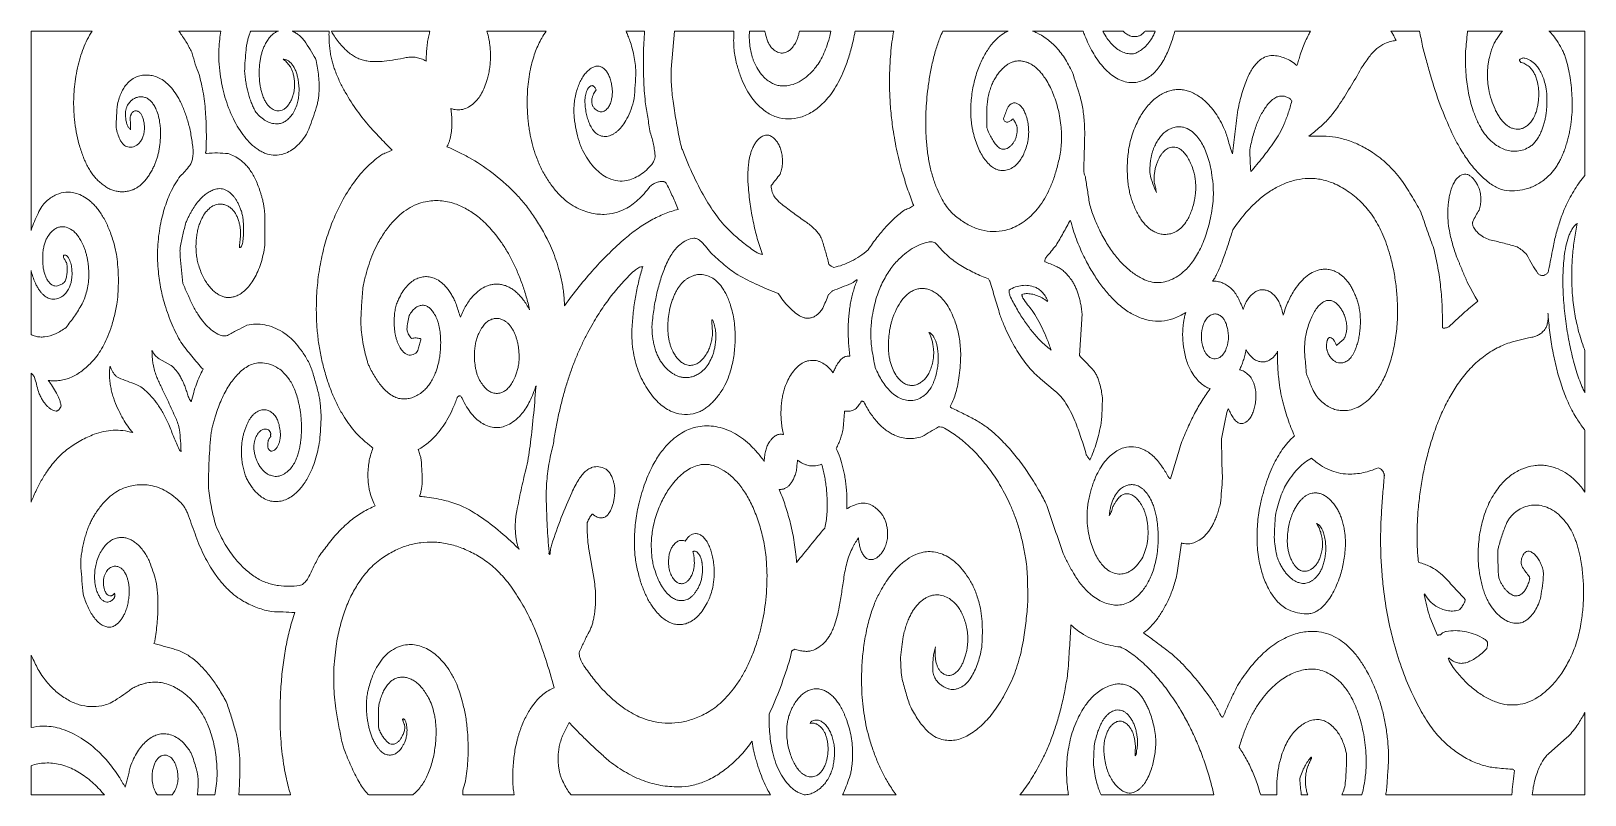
# Model space of a CAD drawing. Header units: millimetres. Extents: x -1200 to 1200, y -590 to 590.
import ezdxf

# ---------------------------------------------------------------- set-up
doc = ezdxf.new("R2010")
doc.units = ezdxf.units.MM
doc.header["$MEASUREMENT"] = 0
doc.layers.add('Layer 1', color=7, linetype='Continuous')

msp = doc.modelspace()

# ---------------------------------------------------------------- linework, layer by layer
at = {"layer": 'Layer 1', "color": 250, "lineweight": 20}
for points, knots in [([(-1105.8164, 589.9734), (-1108.3693, 585.83), (-1110.8284, 581.4449), (-1113.1821, 576.8298), (-1115.3411, 572.5942), (-1117.3717, 568.0793), (-1119.2577, 563.3175), (-1121.0874, 558.6986), (-1122.7695, 553.8458), (-1124.2948, 548.7787), (-1125.8198, 543.7116), (-1127.1851, 538.4431), (-1128.3807, 533.0122), (-1129.6203, 527.3863), (-1130.6874, 521.6112), (-1131.5785, 515.7125), (-1132.3507, 510.5869), (-1132.9688, 505.3639), (-1133.427, 500.0824), (-1133.8664, 495.0023), (-1134.1489, 489.8637), (-1134.265, 484.7121), (-1134.3842, 479.554), (-1134.3371, 474.3894), (-1134.13, 469.2444), (-1133.9135, 463.9563), (-1133.5368, 458.7073), (-1133.0002, 453.5168), (-1132.3192, 446.9685), (-1131.3998, 440.5372), (-1130.2479, 434.2747), (-1129.0711, 427.8823), (-1127.662, 421.6849), (-1126.0396, 415.7278), (-1125.1326, 412.4017), (-1124.1661, 409.1535), (-1123.1398, 405.9832), (-1122.1544, 402.9365), (-1121.1093, 399.9676), (-1120.0077, 397.0963), (-1118.9094, 394.2185), (-1117.7545, 391.438), (-1116.5431, 388.7616), (-1115.3538, 386.1241), (-1114.1078, 383.5904), (-1112.8148, 381.1609), (-1111.522, 378.7377), (-1110.1818, 376.425), (-1108.7947, 374.2293), (-1107.392, 372.0075), (-1105.9452, 369.9027), (-1104.4577, 367.9279), (-1102.9732, 365.953), (-1101.4481, 364.1016), (-1099.8884, 362.3735), (-1098.269, 360.587), (-1096.6183, 358.924), (-1094.9392, 357.3974), (-1092.9402, 355.5784), (-1090.9129, 353.9088), (-1088.8604, 352.3822), (-1086.8676, 350.9011), (-1084.8498, 349.5628), (-1082.8099, 348.3805), (-1080.7732, 347.1981), (-1078.7144, 346.1652), (-1076.64, 345.2882), (-1074.5845, 344.4177), (-1072.5164, 343.7096), (-1070.4357, 343.1575), (-1068.3582, 342.6052), (-1066.2681, 342.209), (-1064.1749, 341.9686), (-1062.0565, 341.7282), (-1059.9381, 341.6438), (-1057.8167, 341.7217), (-1055.6952, 341.7997), (-1053.577, 342.0336), (-1051.4648, 342.4234), (-1049.2837, 342.8196), (-1047.112, 343.3783), (-1044.9498, 344.0864), (-1043.3398, 344.6126), (-1041.7362, 345.2623), (-1040.1482, 346.0353), (-1038.6105, 346.7824), (-1037.0915, 347.6529), (-1035.5852, 348.6403), (-1034.0819, 349.6212), (-1032.5976, 350.7321), (-1031.1351, 351.9599), (-1029.6883, 353.1682), (-1028.2667, 354.5), (-1026.8702, 355.9422), (-1025.4737, 357.3908), (-1024.1054, 358.9435), (-1022.7716, 360.613), (-1021.416, 362.3021), (-1020.0916, 364.1016), (-1018.8049, 365.9984), (-1017.5151, 367.9019), (-1016.2629, 369.9092), (-1015.0483, 372.0075), (-1013.7899, 374.1838), (-1012.5691, 376.451), (-1011.386, 378.8157), (-1010.5103, 380.5632), (-1009.6725, 382.3951), (-1008.8722, 384.2986), (-1008.119, 386.0981), (-1007.4036, 387.969), (-1006.732, 389.8984), (-1006.0604, 391.8343), (-1005.4326, 393.8352), (-1004.8521, 395.888), (-1004.2872, 397.9019), (-1003.7693, 399.9676), (-1003.3018, 402.079), (-1002.8341, 404.1968), (-1002.4168, 406.3601), (-1002.0496, 408.5558), (-1001.6794, 410.7905), (-1001.3624, 413.0578), (-1001.0957, 415.3574), (-1000.832, 417.6572), (-1000.6217, 419.9763), (-1000.4617, 422.315), (-1000.2922, 424.7706), (-1000.1792, 427.2457), (-1000.1196, 429.7273), (-1000.0473, 432.6246), (-1000.0881, 435.535), (-1000.2356, 438.4194), (-1000.3863, 441.2907), (-1000.6437, 444.1296), (-1001.0078, 446.9165), (-1001.5255, 450.8598), (-1002.2661, 454.6731), (-1003.2139, 458.2591), (-1004.1773, 461.91), (-1005.3385, 465.3141), (-1006.6786, 468.4063), (-1007.7048, 470.771), (-1008.8158, 472.9732), (-1010.002, 474.9871), (-1011.1287, 476.8905), (-1012.3244, 478.6055), (-1013.5827, 480.1062), (-1014.8412, 481.6134), (-1016.1592, 482.8996), (-1017.5182, 483.965), (-1018.946, 485.0759), (-1020.4116, 485.9594), (-1021.9055, 486.6025), (-1023.6534, 487.3561), (-1025.4234, 487.8823), (-1027.2028, 488.1811), (-1028.9226, 488.4735), (-1030.6488, 488.5384), (-1032.3716, 488.3695), (-1034.0945, 488.2071), (-1035.8111, 487.8108), (-1037.5089, 487.1872), (-1039.26, 486.5506), (-1040.9862, 485.6866), (-1042.6839, 484.6016), (-1044.1589, 483.6596), (-1045.5838, 482.4189), (-1046.9362, 480.8922), (-1048.3516, 479.3007), (-1049.6916, 477.4298), (-1050.9376, 475.3119), (-1051.2796, 474.7272), (-1051.6028, 474.1101), (-1051.9105, 473.4475), (-1052.1867, 472.8563), (-1052.4439, 472.2262), (-1052.6793, 471.5636), (-1052.9147, 470.9009), (-1053.1281, 470.2058), (-1053.3196, 469.4848), (-1053.5015, 468.7896), (-1053.6585, 468.0621), (-1053.7903, 467.3215), (-1053.9221, 466.5809), (-1054.0288, 465.8143), (-1054.1072, 465.0413), (-1054.1888, 464.2293), (-1054.2454, 463.4107), (-1054.2735, 462.5856), (-1054.2986, 461.7606), (-1054.3018, 460.9291), (-1054.2767, 460.1041), (-1054.2515, 459.1815), (-1054.2014, 458.2656), (-1054.1229, 457.3561), (-1054.0225, 456.1608), (-1053.8876, 454.972), (-1053.7212, 453.8026), (-1053.5706, 452.7503), (-1053.3886, 451.7109), (-1053.1752, 450.6974), (-1052.9618, 449.6904), (-1052.7169, 448.7095), (-1052.4408, 447.7676), (-1052.1772, 446.8581), (-1051.8791, 445.9941), (-1051.5558, 445.169), (-1051.2326, 444.344), (-1050.8811, 443.5709), (-1050.5046, 442.8499), (-1050.1154, 442.1028), (-1049.7011, 441.4076), (-1049.268, 440.771), (-1048.8318, 440.1344), (-1048.3768, 439.5562), (-1047.9061, 439.0365), (-1047.3882, 438.4648), (-1046.8547, 437.9516), (-1046.3087, 437.5034), (-1046.3714, 439.1534), (-1046.4342, 440.8035), (-1046.4937, 442.4536), (-1046.5503, 444.0582), (-1046.6068, 445.6628), (-1046.6601, 447.2674), (-1046.7135, 448.8719), (-1046.7668, 450.4765), (-1046.8139, 452.0811), (-1046.861, 453.6403), (-1046.9081, 455.1993), (-1046.952, 456.7585), (-1046.8359, 457.3041), (-1046.7103, 457.8433), (-1046.5692, 458.3695), (-1046.4437, 458.8502), (-1046.3055, 459.318), (-1046.158, 459.7727), (-1046.0073, 460.221), (-1045.8473, 460.6562), (-1045.6779, 461.0785), (-1045.5146, 461.4748), (-1045.342, 461.8515), (-1045.16, 462.2088), (-1044.8024, 462.9105), (-1044.4037, 463.5276), (-1043.9769, 464.0408), (-1043.5281, 464.58), (-1043.0543, 465.0153), (-1042.5615, 465.3401), (-1041.9841, 465.7234), (-1041.3973, 466.0222), (-1040.801, 466.243), (-1040.2047, 466.464), (-1039.599, 466.6069), (-1038.9933, 466.6654), (-1038.3877, 466.7238), (-1037.7819, 466.7043), (-1037.1762, 466.6069), (-1036.5298, 466.5029), (-1035.8895, 466.321), (-1035.2526, 466.0612), (-1034.6876, 465.8273), (-1034.1258, 465.5285), (-1033.5736, 465.1647), (-1033.0745, 464.8334), (-1032.5819, 464.4371), (-1032.1048, 463.9823), (-1031.6278, 463.5276), (-1031.1665, 463.0014), (-1030.724, 462.4167), (-1030.2941, 461.8515), (-1029.883, 461.2279), (-1029.4968, 460.5458), (-1029.1078, 459.8637), (-1028.7437, 459.1296), (-1028.4048, 458.3435), (-1028.0533, 457.5251), (-1027.727, 456.661), (-1027.4288, 455.7515), (-1027.1307, 454.8485), (-1026.8608, 453.9), (-1026.6159, 452.9257), (-1026.3492, 451.8472), (-1026.1107, 450.7364), (-1025.9005, 449.606), (-1025.709, 448.5536), (-1025.5427, 447.4882), (-1025.4047, 446.4034), (-1025.2822, 445.4289), (-1025.1881, 444.4349), (-1025.119, 443.441), (-1025.0532, 442.4406), (-1025.0185, 441.4336), (-1025.0154, 440.4332), (-1025.0124, 439.4782), (-1025.0406, 438.5233), (-1025.0972, 437.5748), (-1025.1567, 436.6264), (-1025.2476, 435.6909), (-1025.3702, 434.7685), (-1025.4957, 433.8265), (-1025.6525, 432.904), (-1025.8377, 432.0075), (-1026.0229, 431.1045), (-1026.2362, 430.234), (-1026.478, 429.3895), (-1026.7385, 428.4735), (-1027.024, 427.5835), (-1027.3378, 426.739), (-1028.1632, 424.4913), (-1029.1203, 422.4644), (-1030.1874, 420.7104), (-1031.2387, 418.9824), (-1032.3904, 417.5402), (-1033.6175, 416.4164), (-1034.9669, 415.1755), (-1036.354, 414.1232), (-1037.7694, 413.2592), (-1039.1472, 412.4211), (-1040.5499, 411.7715), (-1041.9715, 411.3167), (-1043.3932, 410.8685), (-1044.8274, 410.6151), (-1046.2647, 410.5566), (-1047.7648, 410.4982), (-1049.265, 410.6411), (-1050.7587, 410.979), (-1051.9481, 411.2453), (-1053.125, 411.713), (-1054.2799, 412.3692), (-1055.3532, 412.9863), (-1056.4013, 413.7918), (-1057.4086, 414.7793), (-1058.4192, 415.7602), (-1059.3827, 416.9295), (-1060.2927, 418.2678), (-1061.2437, 419.6645), (-1062.1382, 421.2236), (-1062.9666, 422.9256), (-1064.1717, 425.4137), (-1065.2419, 428.1552), (-1066.1645, 431.111), (-1067.1029, 434.1253), (-1067.8874, 437.3345), (-1068.5025, 440.6801), (-1068.5369, 446.7866), (-1068.3863, 452.8931), (-1068.0537, 458.9672), (-1067.7179, 465.0737), (-1067.2002, 471.1283), (-1066.5002, 477.1049), (-1065.7157, 480.4375), (-1064.815, 483.6467), (-1063.8013, 486.7064), (-1062.8379, 489.6038), (-1061.7709, 492.3452), (-1060.6035, 494.8983), (-1059.4361, 497.4579), (-1058.1744, 499.816), (-1056.8281, 501.9598), (-1055.4253, 504.201), (-1053.944, 506.2149), (-1052.3937, 507.9949), (-1049.8863, 510.8728), (-1047.2627, 513.3024), (-1044.5544, 515.2643), (-1041.8712, 517.2002), (-1039.1126, 518.6618), (-1036.3101, 519.6233), (-1033.4731, 520.5978), (-1030.6141, 521.2864), (-1027.7458, 521.6891), (-1024.9151, 522.0854), (-1022.0781, 522.1893), (-1019.2443, 522.0074), (-1016.4073, 521.8255), (-1013.5796, 521.3513), (-1010.7646, 520.5978), (-1007.8837, 519.8247), (-1005.0184, 518.7593), (-1002.1846, 517.421), (-999.175, 515.9984), (-996.2156, 514.1729), (-993.3189, 511.9511), (-990.5133, 509.8009), (-987.7831, 507.2673), (-985.1406, 504.3634), (-982.4982, 501.4531), (-979.9531, 498.1854), (-977.5208, 494.58), (-974.9945, 490.8316), (-972.5875, 486.752), (-970.3154, 482.3604), (-969.0067, 479.8399), (-967.742, 477.2153), (-966.5275, 474.5064), (-965.3538, 471.8884), (-964.2303, 469.1859), (-963.157, 466.399), (-962.0805, 463.6121), (-961.0607, 460.7342), (-960.0941, 457.7848), (-959.14, 454.8745), (-958.2425, 451.8927), (-957.4015, 448.8395), (-956.5635, 445.7862), (-955.7821, 442.6615), (-955.0571, 439.4847), (-954.3291, 436.2756), (-953.6607, 433.0014), (-953.055, 429.6883), (-952.4492, 426.3687), (-951.9032, 422.9971), (-951.4198, 419.593), (-950.9209, 416.0786), (-950.4847, 412.5251), (-950.1112, 408.9391), (-949.8571, 406.4835), (-949.7597, 403.9759), (-949.8256, 401.4748), (-949.8916, 398.9802), (-950.1207, 396.5181), (-950.5035, 394.1535), (-950.7044, 392.8932), (-950.9586, 391.6719), (-951.2599, 390.496), (-951.5423, 389.3982), (-951.8718, 388.3523), (-952.2421, 387.3713), (-952.6155, 386.3969), (-953.0267, 385.4874), (-953.4755, 384.6624), (-953.9525, 383.7854), (-954.4609, 382.9928), (-955.0007, 382.2977), (-957.3544, 379.2509), (-959.7552, 376.3536), (-962.1936, 373.6057), (-964.6227, 370.8772), (-967.0892, 368.3046), (-969.5905, 365.888), (-972.3113, 362.2436), (-974.9317, 358.2874), (-977.4361, 354.0387), (-979.9593, 349.7642), (-982.3632, 345.1972), (-984.6417, 340.3705), (-986.4775, 336.4792), (-988.2098, 332.3866), (-989.8354, 328.1119), (-991.436, 323.9024), (-992.9235, 319.5109), (-994.295, 314.9634), (-995.6664, 310.416), (-996.9185, 305.7192), (-998.0452, 300.8924), (-999.2094, 295.9097), (-1000.2483, 290.8101), (-1001.1552, 285.6066), (-1002.1155, 280.0912), (-1002.8969, 274.446), (-1003.4933, 268.7161), (-1004.0581, 263.2463), (-1004.441, 257.6984), (-1004.6293, 252.1181), (-1004.8208, 246.5442), (-1004.8176, 240.9444), (-1004.623, 235.3641), (-1004.4221, 229.6083), (-1004.0299, 223.8851), (-1003.4493, 218.2398), (-1002.5078, 209.0865), (-1001.1677, 200.1281), (-999.4449, 191.475), (-997.7376, 182.8868), (-995.6569, 174.643), (-993.2248, 166.8409), (-989.8825, 156.1091), (-986.1542, 145.9099), (-982.0745, 136.3408), (-977.9697, 126.7133), (-973.5196, 117.7353), (-968.7682, 109.4785), (-963.1884, 101.9818), (-957.5364, 94.7384), (-951.8091, 87.7354), (-946.0723, 80.7259), (-940.2634, 73.9632), (-934.3885, 67.4604), (-936.2872, 64.0108), (-938.1011, 60.3664), (-939.824, 56.5401), (-941.5375, 52.7203), (-943.16, 48.7185), (-944.6757, 44.5544), (-946.1947, 40.3902), (-947.61, 36.0637), (-948.9187, 31.6072), (-950.2776, 26.9754), (-951.5266, 22.207), (-952.6626, 17.3219), (-953.8238, 18.6926), (-954.8939, 20.3686), (-955.8449, 22.311), (-956.8522, 24.3574), (-957.7309, 26.657), (-958.4653, 29.1516), (-959.2247, 31.7242), (-960.0313, 34.2447), (-960.8817, 36.6939), (-961.6978, 39.0455), (-962.5576, 41.3257), (-963.4583, 43.5409), (-964.3622, 45.7497), (-965.3067, 47.887), (-966.2921, 49.9398), (-967.2618, 51.9602), (-968.2693, 53.896), (-969.3144, 55.7411), (-971.3918, 59.418), (-973.6137, 62.731), (-975.9549, 65.6544), (-978.4027, 68.7077), (-980.9636, 71.3646), (-983.6123, 73.5929), (-983.6123, 73.5929), (-992.8734, 78.699), (-992.8734, 78.699), (-992.8734, 78.699), (-1002.2725, 83.8246), (-1002.2725, 83.8246), (-1003.3583, 84.4093), (-1004.4253, 85.1368), (-1005.4672, 85.9879), (-1006.4401, 86.7934), (-1007.3847, 87.7224), (-1008.2979, 88.7813), (-1010.1275, 90.8925), (-1011.8096, 93.5171), (-1013.2973, 96.5704), (-1013.2941, 94.6539), (-1013.2533, 92.7376), (-1013.1779, 90.8276), (-1013.1088, 89.0346), (-1013.0022, 87.2416), (-1012.8578, 85.4616), (-1012.7166, 83.6816), (-1012.5378, 81.9147), (-1012.3212, 80.1672), (-1012.1109, 78.4781), (-1011.8662, 76.8151), (-1011.5837, 75.1715), (-1011.0251, 71.9104), (-1010.3221, 68.7596), (-1009.4842, 65.7714), (-1008.6243, 62.6856), (-1007.6294, 59.7622), (-1006.5185, 57.0468), (-1005.4326, 54.3963), (-1004.3249, 51.7848), (-1003.1887, 49.2317), (-1002.0716, 46.7111), (-1000.9293, 44.2361), (-999.765, 41.8129), (-995.8233, 33.6276), (-991.913, 25.3837), (-988.0341, 17.0815), (-984.1458, 8.7597), (-980.2857, 0.3795), (-976.4539, -8.0528), (-975.2457, -10.7228), (-974.1441, -13.5876), (-973.1649, -16.6344), (-972.1795, -19.7006), (-971.3197, -22.9293), (-970.5947, -26.2879), (-970.0517, -31.7513), (-969.5936, -37.2537), (-969.2201, -42.7756), (-968.8468, -48.3494), (-968.5579, -53.9362), (-968.3572, -59.5425), (-968.8876, -59.3217), (-969.4021, -58.9189), (-969.8729, -58.3602), (-970.3719, -57.7756), (-970.8238, -57.035), (-971.2161, -56.1644), (-974.0123, -49.9995), (-976.7488, -43.724), (-979.4258, -37.3382), (-982.087, -30.9913), (-984.6856, -24.5469), (-987.2244, -17.9986), (-989.8543, -12.1584), (-992.6254, -6.6106), (-995.5346, -1.368), (-998.3558, 3.7185), (-1001.309, 8.4933), (-1004.3783, 12.9238), (-1007.4475, 17.3543), (-1010.6328, 21.447), (-1013.9154, 25.1694), (-1017.2515, 28.9503), (-1020.6815, 32.3608), (-1024.1933, 35.3946), (-1026.9392, 37.7593), (-1029.748, 39.7926), (-1032.61, 41.4816), (-1035.4596, 43.1576), (-1038.3531, 44.4894), (-1041.278, 45.4574), (-1045.7313, 46.9385), (-1050.1718, 48.5431), (-1054.6032, 50.2776), (-1059.0155, 52.0057), (-1063.4185, 53.8571), (-1067.8058, 55.8385), (-1068.3425, 56.3322), (-1068.8728, 56.8584), (-1069.3938, 57.4106), (-1069.8928, 57.9433), (-1070.3824, 58.502), (-1070.8657, 59.0932), (-1071.3489, 59.6778), (-1071.8227, 60.2949), (-1072.2873, 60.9381), (-1072.7329, 61.5617), (-1073.1722, 62.2179), (-1073.6022, 62.8935), (-1074.4558, 64.2512), (-1075.2654, 65.7129), (-1076.0281, 67.285), (-1076.7719, 68.8116), (-1077.4654, 70.4422), (-1078.1056, 72.1572), (-1078.341, 70.3123), (-1078.5324, 68.4413), (-1078.6736, 66.5574), (-1078.8023, 64.8164), (-1078.8838, 63.0623), (-1078.9153, 61.3083), (-1078.9466, 59.5479), (-1078.9246, 57.7939), (-1078.8525, 56.0399), (-1078.7803, 54.3378), (-1078.6579, 52.6488), (-1078.4822, 50.9792), (-1078.1714, 47.9975), (-1077.7761, 45.0546), (-1077.3023, 42.1637), (-1076.8346, 39.3379), (-1076.2886, 36.5704), (-1075.6672, 33.8745), (-1075.0427, 31.1785), (-1074.346, 28.567), (-1073.574, 26.0399), (-1072.7769, 23.4349), (-1071.9106, 20.9208), (-1070.9755, 18.5172), (-1069.0173, 13.476), (-1066.9427, 8.6363), (-1064.7586, 4.0044), (-1062.6245, -0.5105), (-1060.3869, -4.8111), (-1058.0458, -8.8778), (-1055.7078, -12.9445), (-1053.2757, -16.7643), (-1050.7556, -20.3308), (-1048.1947, -23.9492), (-1045.5492, -27.3143), (-1042.8314, -30.4001), (-1047.8904, -28.9514), (-1052.9774, -27.912), (-1058.074, -27.2819), (-1063.0513, -26.6712), (-1068.0349, -26.4698), (-1073.0153, -26.6842), (-1077.9989, -26.8986), (-1082.9731, -27.5287), (-1087.9315, -28.5811), (-1092.893, -29.627), (-1097.8296, -31.0952), (-1102.7348, -32.9727), (-1109.5981, -35.5971), (-1116.4113, -38.7933), (-1123.1492, -42.5482), (-1129.9248, -46.3291), (-1136.6249, -50.6621), (-1143.231, -55.5473), (-1148.8108, -59.6725), (-1154.2494, -64.5707), (-1159.5092, -70.2095), (-1164.8223, -75.9068), (-1169.9471, -82.3381), (-1174.8427, -89.4515), (-1178.1004, -94.1809), (-1181.2512, -99.2221), (-1184.2796, -104.5555), (-1187.2421, -109.7655), (-1190.0854, -115.268), (-1192.7937, -121.0366), (-1195.3334, -126.4461), (-1197.7548, -132.0834), (-1200.05, -137.9328), (-1200.05, -137.9328), (-1200.05, 11.0949), (-1200.05, 11.0949), (-1199.8958, 12.7197), (-1199.8077, 14.3705), (-1199.7858, 16.0291), (-1199.7544, 18.1728), (-1199.8328, 20.3167), (-1200.0211, 22.4215), (-1200.0211, 22.4215), (-1200.05, 22.7446), (-1200.05, 22.7446), (-1200.05, 22.7446), (-1200.05, 61.593), (-1200.05, 61.593), (-1199.2846, 60.9465), (-1198.5368, 60.2129), (-1197.8118, 59.392), (-1196.7604, 58.2032), (-1195.7499, 56.8649), (-1194.7897, 55.3838), (-1192.6494, 48.0364), (-1190.6252, 40.5527), (-1188.7202, 32.939), (-1187.829, 30.7043), (-1186.8907, 28.5604), (-1185.9052, 26.5076), (-1184.9763, 24.5717), (-1184.0034, 22.7268), (-1182.9866, 20.9857), (-1181.973, 19.2447), (-1180.9185, 17.6142), (-1179.8233, 16.094), (-1178.753, 14.6064), (-1177.6484, 13.2357), (-1176.5092, 11.9884), (-1175.37, 10.7346), (-1174.2026, 9.6043), (-1173.007, 8.6038), (-1171.7893, 7.5838), (-1170.5465, 6.6874), (-1169.285, 5.9273), (-1168.0202, 5.1672), (-1166.7398, 4.5306), (-1165.4468, 4.0304), (-1164.0785, 3.4977), (-1162.6977, 3.0884), (-1161.3106, 2.8156), (-1160.8901, 2.9195), (-1160.4695, 3.0559), (-1160.0522, 3.2248), (-1159.6724, 3.3808), (-1159.2959, 3.5691), (-1158.9255, 3.7901), (-1158.552, 4.0174), (-1158.188, 4.2708), (-1157.8271, 4.5631), (-1157.4912, 4.8424), (-1157.1618, 5.1477), (-1156.8417, 5.4921), (-1156.2077, 6.1677), (-1155.6115, 6.9862), (-1155.0623, 7.9282), (-1154.5194, 8.8571), (-1154.0235, 9.9096), (-1153.5904, 11.0659), (-1153.9953, 13.0213), (-1154.4567, 14.9312), (-1154.9681, 16.7761), (-1155.4577, 18.5432), (-1156.0006, 20.2387), (-1156.5875, 21.8693), (-1157.1774, 23.4934), (-1157.8145, 25.046), (-1158.4956, 26.5076), (-1159.186, 27.9888), (-1159.9204, 29.3855), (-1160.6923, 30.6783), (-1162.773, 34.1667), (-1164.8883, 37.5579), (-1167.0379, 40.858), (-1169.1343, 44.0736), (-1171.2651, 47.1918), (-1173.4275, 50.2062), (-1170.3582, 49.7904), (-1167.2828, 49.5825), (-1164.204, 49.5825), (-1161.2321, 49.5825), (-1158.2602, 49.7969), (-1155.2945, 50.2126), (-1152.3289, 50.635), (-1149.3725, 51.2716), (-1146.4289, 52.1161), (-1143.5323, 52.9476), (-1140.6514, 53.9935), (-1137.7893, 55.2538), (-1134.9271, 56.5076), (-1132.0901, 57.9758), (-1129.2783, 59.6518), (-1126.457, 61.3343), (-1123.667, 63.2248), (-1120.9085, 65.3231), (-1118.1531, 67.4149), (-1115.4322, 69.7081), (-1112.7521, 72.1962), (-1110.0093, 74.7427), (-1107.3104, 77.4842), (-1104.6585, 80.414), (-1101.8968, 83.4673), (-1099.2199, 86.8389), (-1096.6434, 90.5093), (-1094.139, 94.0758), (-1091.7383, 97.9411), (-1089.4504, 102.0793), (-1087.1627, 106.2239), (-1084.9942, 110.6349), (-1082.9543, 115.2992), (-1080.8673, 120.0675), (-1078.9122, 125.0827), (-1077.0982, 130.3187), (-1074.9454, 136.5292), (-1073.0247, 143.0774), (-1071.3552, 149.9051), (-1069.6918, 156.7132), (-1068.2828, 163.7747), (-1067.1437, 171.0246), (-1066.4815, 176.6439), (-1065.9825, 182.3347), (-1065.6499, 188.0709), (-1065.3297, 193.5668), (-1065.1727, 199.0952), (-1065.1822, 204.63), (-1065.1948, 210.1649), (-1065.3737, 215.6868), (-1065.7188, 221.1762), (-1066.0704, 226.7565), (-1066.5881, 232.2914), (-1067.2692, 237.7417), (-1067.8874, 242.705), (-1068.7003, 247.5641), (-1069.6981, 252.261), (-1070.7212, 257.0748), (-1071.9263, 261.7131), (-1073.2978, 266.1437), (-1074.3742, 269.6061), (-1075.5102, 272.9907), (-1076.7059, 276.2909), (-1077.8576, 279.4741), (-1079.0659, 282.5598), (-1080.3307, 285.5546), (-1081.5922, 288.5494), (-1082.9103, 291.4402), (-1084.2818, 294.2207), (-1085.6344, 296.9621), (-1087.034, 299.5996), (-1088.487, 302.1202), (-1089.9369, 304.6343), (-1091.4338, 307.0379), (-1092.9748, 309.3117), (-1094.5282, 311.6113), (-1096.1288, 313.7876), (-1097.7638, 315.8274), (-1099.4019, 317.8737), (-1101.0777, 319.7902), (-1102.785, 321.5702), (-1104.5487, 323.4151), (-1106.3437, 325.1237), (-1108.1671, 326.6892), (-1111.2363, 329.3333), (-1114.3714, 331.633), (-1117.5569, 333.5948), (-1120.6512, 335.4918), (-1123.7925, 337.0444), (-1126.9684, 338.2397), (-1130.1444, 339.435), (-1133.3486, 340.2666), (-1136.5684, 340.7343), (-1139.8448, 341.215), (-1143.1337, 341.3255), (-1146.4164, 341.0721), (-1151.2995, 340.7018), (-1156.1607, 339.435), (-1160.9403, 337.3042), (-1165.7293, 335.1669), (-1170.421, 332.1657), (-1174.9621, 328.3393), (-1177.3503, 326.3255), (-1179.6443, 323.8569), (-1181.816, 320.966), (-1183.9658, 318.1076), (-1185.9837, 314.84), (-1187.8446, 311.2086), (-1191.802, 303.465), (-1195.4361, 295.0393), (-1198.7, 286.0093), (-1199.1924, 284.6555), (-1199.6425, 283.2371), (-1200.05, 281.7656), (-1200.05, 281.7656), (-1200.05, 589.9734), (-1200.05, 589.9734), (-1200.05, 589.9734), (-1105.8164, 589.9734), (-1105.8164, 589.9734)], [0, 0, 0, 0, 0.00330033, 0.00330033, 0.00330033, 0.00660066, 0.00660066, 0.00660066, 0.00990099, 0.00990099, 0.00990099, 0.01320132, 0.01320132, 0.01320132, 0.01650165, 0.01650165, 0.01650165, 0.01980198, 0.01980198, 0.01980198, 0.02310231, 0.02310231, 0.02310231, 0.02640264, 0.02640264, 0.02640264, 0.02970297, 0.02970297, 0.02970297, 0.0330033, 0.0330033, 0.0330033, 0.03630363, 0.03630363, 0.03630363, 0.03960396, 0.03960396, 0.03960396, 0.04290429, 0.04290429, 0.04290429, 0.04620462, 0.04620462, 0.04620462, 0.04950495, 0.04950495, 0.04950495, 0.052805281, 0.052805281, 0.052805281, 0.056105611, 0.056105611, 0.056105611, 0.059405941, 0.059405941, 0.059405941, 0.062706271, 0.062706271, 0.062706271, 0.066006601, 0.066006601, 0.066006601, 0.069306931, 0.069306931, 0.069306931, 0.072607261, 0.072607261, 0.072607261, 0.075907591, 0.075907591, 0.075907591, 0.079207921, 0.079207921, 0.079207921, 0.082508251, 0.082508251, 0.082508251, 0.085808581, 0.085808581, 0.085808581, 0.089108911, 0.089108911, 0.089108911, 0.092409241, 0.092409241, 0.092409241, 0.095709571, 0.095709571, 0.095709571, 0.099009901, 0.099009901, 0.099009901, 0.102310231, 0.102310231, 0.102310231, 0.105610561, 0.105610561, 0.105610561, 0.108910891, 0.108910891, 0.108910891, 0.112211221, 0.112211221, 0.112211221, 0.115511551, 0.115511551, 0.115511551, 0.118811881, 0.118811881, 0.118811881, 0.122112211, 0.122112211, 0.122112211, 0.125412541, 0.125412541, 0.125412541, 0.128712871, 0.128712871, 0.128712871, 0.132013201, 0.132013201, 0.132013201, 0.135313531, 0.135313531, 0.135313531, 0.138613861, 0.138613861, 0.138613861, 0.141914191, 0.141914191, 0.141914191, 0.145214521, 0.145214521, 0.145214521, 0.148514851, 0.148514851, 0.148514851, 0.151815182, 0.151815182, 0.151815182, 0.155115512, 0.155115512, 0.155115512, 0.158415842, 0.158415842, 0.158415842, 0.161716172, 0.161716172, 0.161716172, 0.165016502, 0.165016502, 0.165016502, 0.168316832, 0.168316832, 0.168316832, 0.171617162, 0.171617162, 0.171617162, 0.174917492, 0.174917492, 0.174917492, 0.178217822, 0.178217822, 0.178217822, 0.181518152, 0.181518152, 0.181518152, 0.184818482, 0.184818482, 0.184818482, 0.188118812, 0.188118812, 0.188118812, 0.191419142, 0.191419142, 0.191419142, 0.194719472, 0.194719472, 0.194719472, 0.198019802, 0.198019802, 0.198019802, 0.201320132, 0.201320132, 0.201320132, 0.204620462, 0.204620462, 0.204620462, 0.207920792, 0.207920792, 0.207920792, 0.211221122, 0.211221122, 0.211221122, 0.214521452, 0.214521452, 0.214521452, 0.217821782, 0.217821782, 0.217821782, 0.221122112, 0.221122112, 0.221122112, 0.224422442, 0.224422442, 0.224422442, 0.227722772, 0.227722772, 0.227722772, 0.231023102, 0.231023102, 0.231023102, 0.234323432, 0.234323432, 0.234323432, 0.237623762, 0.237623762, 0.237623762, 0.240924092, 0.240924092, 0.240924092, 0.244224422, 0.244224422, 0.244224422, 0.247524752, 0.247524752, 0.247524752, 0.250825083, 0.250825083, 0.250825083, 0.254125413, 0.254125413, 0.254125413, 0.257425743, 0.257425743, 0.257425743, 0.260726073, 0.260726073, 0.260726073, 0.264026403, 0.264026403, 0.264026403, 0.267326733, 0.267326733, 0.267326733, 0.270627063, 0.270627063, 0.270627063, 0.273927393, 0.273927393, 0.273927393, 0.277227723, 0.277227723, 0.277227723, 0.280528053, 0.280528053, 0.280528053, 0.283828383, 0.283828383, 0.283828383, 0.287128713, 0.287128713, 0.287128713, 0.290429043, 0.290429043, 0.290429043, 0.293729373, 0.293729373, 0.293729373, 0.297029703, 0.297029703, 0.297029703, 0.300330033, 0.300330033, 0.300330033, 0.303630363, 0.303630363, 0.303630363, 0.306930693, 0.306930693, 0.306930693, 0.310231023, 0.310231023, 0.310231023, 0.313531353, 0.313531353, 0.313531353, 0.316831683, 0.316831683, 0.316831683, 0.320132013, 0.320132013, 0.320132013, 0.323432343, 0.323432343, 0.323432343, 0.326732673, 0.326732673, 0.326732673, 0.330033003, 0.330033003, 0.330033003, 0.333333333, 0.333333333, 0.333333333, 0.336633663, 0.336633663, 0.336633663, 0.339933993, 0.339933993, 0.339933993, 0.343234323, 0.343234323, 0.343234323, 0.346534653, 0.346534653, 0.346534653, 0.349834983, 0.349834983, 0.349834983, 0.353135314, 0.353135314, 0.353135314, 0.356435644, 0.356435644, 0.356435644, 0.359735974, 0.359735974, 0.359735974, 0.363036304, 0.363036304, 0.363036304, 0.366336634, 0.366336634, 0.366336634, 0.369636964, 0.369636964, 0.369636964, 0.372937294, 0.372937294, 0.372937294, 0.376237624, 0.376237624, 0.376237624, 0.379537954, 0.379537954, 0.379537954, 0.382838284, 0.382838284, 0.382838284, 0.386138614, 0.386138614, 0.386138614, 0.389438944, 0.389438944, 0.389438944, 0.392739274, 0.392739274, 0.392739274, 0.396039604, 0.396039604, 0.396039604, 0.399339934, 0.399339934, 0.399339934, 0.402640264, 0.402640264, 0.402640264, 0.405940594, 0.405940594, 0.405940594, 0.409240924, 0.409240924, 0.409240924, 0.412541254, 0.412541254, 0.412541254, 0.415841584, 0.415841584, 0.415841584, 0.419141914, 0.419141914, 0.419141914, 0.422442244, 0.422442244, 0.422442244, 0.425742574, 0.425742574, 0.425742574, 0.429042904, 0.429042904, 0.429042904, 0.432343234, 0.432343234, 0.432343234, 0.435643564, 0.435643564, 0.435643564, 0.438943894, 0.438943894, 0.438943894, 0.442244224, 0.442244224, 0.442244224, 0.445544554, 0.445544554, 0.445544554, 0.448844884, 0.448844884, 0.448844884, 0.452145215, 0.452145215, 0.452145215, 0.455445545, 0.455445545, 0.455445545, 0.458745875, 0.458745875, 0.458745875, 0.462046205, 0.462046205, 0.462046205, 0.465346535, 0.465346535, 0.465346535, 0.468646865, 0.468646865, 0.468646865, 0.471947195, 0.471947195, 0.471947195, 0.475247525, 0.475247525, 0.475247525, 0.478547855, 0.478547855, 0.478547855, 0.481848185, 0.481848185, 0.481848185, 0.485148515, 0.485148515, 0.485148515, 0.488448845, 0.488448845, 0.488448845, 0.491749175, 0.491749175, 0.491749175, 0.495049505, 0.495049505, 0.495049505, 0.498349835, 0.498349835, 0.498349835, 0.501650165, 0.501650165, 0.501650165, 0.504950495, 0.504950495, 0.504950495, 0.508250825, 0.508250825, 0.508250825, 0.511551155, 0.511551155, 0.511551155, 0.514851485, 0.514851485, 0.514851485, 0.518151815, 0.518151815, 0.518151815, 0.521452145, 0.521452145, 0.521452145, 0.524752475, 0.524752475, 0.524752475, 0.528052805, 0.528052805, 0.528052805, 0.531353135, 0.531353135, 0.531353135, 0.534653465, 0.534653465, 0.534653465, 0.537953795, 0.537953795, 0.537953795, 0.541254125, 0.541254125, 0.541254125, 0.544554455, 0.544554455, 0.544554455, 0.547854785, 0.547854785, 0.547854785, 0.551155116, 0.551155116, 0.551155116, 0.554455446, 0.554455446, 0.554455446, 0.557755776, 0.557755776, 0.557755776, 0.561056106, 0.561056106, 0.561056106, 0.564356436, 0.564356436, 0.564356436, 0.567656766, 0.567656766, 0.567656766, 0.570957096, 0.570957096, 0.570957096, 0.574257426, 0.574257426, 0.574257426, 0.577557756, 0.577557756, 0.577557756, 0.580858086, 0.580858086, 0.580858086, 0.584158416, 0.584158416, 0.584158416, 0.587458746, 0.587458746, 0.587458746, 0.590759076, 0.590759076, 0.590759076, 0.594059406, 0.594059406, 0.594059406, 0.597359736, 0.597359736, 0.597359736, 0.600660066, 0.600660066, 0.600660066, 0.603960396, 0.603960396, 0.603960396, 0.607260726, 0.607260726, 0.607260726, 0.610561056, 0.610561056, 0.610561056, 0.613861386, 0.613861386, 0.613861386, 0.617161716, 0.617161716, 0.617161716, 0.620462046, 0.620462046, 0.620462046, 0.623762376, 0.623762376, 0.623762376, 0.627062706, 0.627062706, 0.627062706, 0.630363036, 0.630363036, 0.630363036, 0.633663366, 0.633663366, 0.633663366, 0.636963696, 0.636963696, 0.636963696, 0.640264026, 0.640264026, 0.640264026, 0.643564356, 0.643564356, 0.643564356, 0.646864686, 0.646864686, 0.646864686, 0.650165017, 0.650165017, 0.650165017, 0.653465347, 0.653465347, 0.653465347, 0.656765677, 0.656765677, 0.656765677, 0.660066007, 0.660066007, 0.660066007, 0.663366337, 0.663366337, 0.663366337, 0.666666667, 0.666666667, 0.666666667, 0.669966997, 0.669966997, 0.669966997, 0.673267327, 0.673267327, 0.673267327, 0.676567657, 0.676567657, 0.676567657, 0.679867987, 0.679867987, 0.679867987, 0.683168317, 0.683168317, 0.683168317, 0.686468647, 0.686468647, 0.686468647, 0.689768977, 0.689768977, 0.689768977, 0.693069307, 0.693069307, 0.693069307, 0.696369637, 0.696369637, 0.696369637, 0.699669967, 0.699669967, 0.699669967, 0.702970297, 0.702970297, 0.702970297, 0.706270627, 0.706270627, 0.706270627, 0.709570957, 0.709570957, 0.709570957, 0.712871287, 0.712871287, 0.712871287, 0.716171617, 0.716171617, 0.716171617, 0.719471947, 0.719471947, 0.719471947, 0.722772277, 0.722772277, 0.722772277, 0.726072607, 0.726072607, 0.726072607, 0.729372937, 0.729372937, 0.729372937, 0.732673267, 0.732673267, 0.732673267, 0.735973597, 0.735973597, 0.735973597, 0.739273927, 0.739273927, 0.739273927, 0.742574257, 0.742574257, 0.742574257, 0.745874587, 0.745874587, 0.745874587, 0.749174917, 0.749174917, 0.749174917, 0.752475248, 0.752475248, 0.752475248, 0.755775578, 0.755775578, 0.755775578, 0.759075908, 0.759075908, 0.759075908, 0.762376238, 0.762376238, 0.762376238, 0.765676568, 0.765676568, 0.765676568, 0.768976898, 0.768976898, 0.768976898, 0.772277228, 0.772277228, 0.772277228, 0.775577558, 0.775577558, 0.775577558, 0.778877888, 0.778877888, 0.778877888, 0.782178218, 0.782178218, 0.782178218, 0.785478548, 0.785478548, 0.785478548, 0.788778878, 0.788778878, 0.788778878, 0.792079208, 0.792079208, 0.792079208, 0.795379538, 0.795379538, 0.795379538, 0.798679868, 0.798679868, 0.798679868, 0.801980198, 0.801980198, 0.801980198, 0.805280528, 0.805280528, 0.805280528, 0.808580858, 0.808580858, 0.808580858, 0.811881188, 0.811881188, 0.811881188, 0.815181518, 0.815181518, 0.815181518, 0.818481848, 0.818481848, 0.818481848, 0.821782178, 0.821782178, 0.821782178, 0.825082508, 0.825082508, 0.825082508, 0.828382838, 0.828382838, 0.828382838, 0.831683168, 0.831683168, 0.831683168, 0.834983498, 0.834983498, 0.834983498, 0.838283828, 0.838283828, 0.838283828, 0.841584158, 0.841584158, 0.841584158, 0.844884488, 0.844884488, 0.844884488, 0.848184818, 0.848184818, 0.848184818, 0.851485149, 0.851485149, 0.851485149, 0.854785479, 0.854785479, 0.854785479, 0.858085809, 0.858085809, 0.858085809, 0.861386139, 0.861386139, 0.861386139, 0.864686469, 0.864686469, 0.864686469, 0.867986799, 0.867986799, 0.867986799, 0.871287129, 0.871287129, 0.871287129, 0.874587459, 0.874587459, 0.874587459, 0.877887789, 0.877887789, 0.877887789, 0.881188119, 0.881188119, 0.881188119, 0.884488449, 0.884488449, 0.884488449, 0.887788779, 0.887788779, 0.887788779, 0.891089109, 0.891089109, 0.891089109, 0.894389439, 0.894389439, 0.894389439, 0.897689769, 0.897689769, 0.897689769, 0.900990099, 0.900990099, 0.900990099, 0.904290429, 0.904290429, 0.904290429, 0.907590759, 0.907590759, 0.907590759, 0.910891089, 0.910891089, 0.910891089, 0.914191419, 0.914191419, 0.914191419, 0.917491749, 0.917491749, 0.917491749, 0.920792079, 0.920792079, 0.920792079, 0.924092409, 0.924092409, 0.924092409, 0.927392739, 0.927392739, 0.927392739, 0.930693069, 0.930693069, 0.930693069, 0.933993399, 0.933993399, 0.933993399, 0.937293729, 0.937293729, 0.937293729, 0.940594059, 0.940594059, 0.940594059, 0.943894389, 0.943894389, 0.943894389, 0.947194719, 0.947194719, 0.947194719, 0.95049505, 0.95049505, 0.95049505, 0.95379538, 0.95379538, 0.95379538, 0.95709571, 0.95709571, 0.95709571, 0.96039604, 0.96039604, 0.96039604, 0.96369637, 0.96369637, 0.96369637, 0.9669967, 0.9669967, 0.9669967, 0.97029703, 0.97029703, 0.97029703, 0.97359736, 0.97359736, 0.97359736, 0.97689769, 0.97689769, 0.97689769, 0.98019802, 0.98019802, 0.98019802, 0.98349835, 0.98349835, 0.98349835, 0.98679868, 0.98679868, 0.98679868, 0.99009901, 0.99009901, 0.99009901, 0.99339934, 0.99339934, 0.99339934, 0.99669967, 0.99669967, 0.99669967, 1, 1, 1, 1]), ([(-971.8785, 589.9734), (-971.8785, 589.9734), (-907.1026, 589.9734), (-907.1026, 589.9734), (-907.7255, 585.8805), (-908.2589, 581.7302), (-908.7049, 577.5379), (-909.2446, 572.4643), (-909.6558, 567.3452), (-909.9413, 562.1871), (-910.1077, 559.1209), (-910.1862, 556.0416), (-910.1704, 552.9623), (-910.1548, 549.8441), (-910.0481, 546.7259), (-909.8504, 543.6401), (-909.4172, 536.9425), (-908.774, 530.3162), (-907.9171, 523.8004), (-907.095, 517.5379), (-906.0625, 511.399), (-904.8291, 505.4288), (-903.5989, 499.4652), (-902.1679, 493.677), (-900.5485, 488.1227), (-898.8696, 482.3669), (-897.0086, 476.8451), (-894.975, 471.6025), (-892.6653, 465.6519), (-890.1985, 459.9741), (-887.5811, 454.5952), (-885.0267, 449.3462), (-882.3277, 444.4024), (-879.5001, 439.7966), (-876.6725, 435.1842), (-873.7163, 430.9226), (-870.6502, 427.0118), (-867.4994, 422.9971), (-864.2418, 419.3527), (-860.8933, 416.0851), (-859.0292, 414.2726), (-857.1337, 412.5771), (-855.2162, 411.0179), (-853.3521, 409.4978), (-851.4598, 408.1076), (-849.5516, 406.8538), (-847.6404, 405.5935), (-845.7104, 404.4761), (-843.7616, 403.4952), (-841.8347, 402.5208), (-839.8889, 401.6827), (-837.9337, 400.9876), (-834.0392, 399.6039), (-830.1006, 398.7788), (-826.1527, 398.5125), (-822.0572, 398.2396), (-817.9555, 398.5255), (-813.8789, 399.3766), (-810.5994, 400.0651), (-807.345, 401.15), (-804.1283, 402.6312), (-801.0245, 404.0603), (-797.9679, 405.8858), (-794.9708, 408.0945), (-791.9768, 410.3033), (-789.052, 412.8888), (-786.2119, 415.8447), (-783.3028, 418.872), (-780.4877, 422.263), (-777.7762, 425.9919), (-776.3577, 427.9473), (-775.0178, 430.1301), (-773.7687, 432.5272), (-772.5291, 434.8984), (-771.3866, 437.4774), (-770.348, 440.2319), (-768.4556, 445.2535), (-766.6134, 450.3531), (-764.8184, 455.5306), (-762.995, 460.7862), (-761.2219, 466.1196), (-759.502, 471.5245), (-758.8588, 473.5384), (-758.2813, 475.6303), (-757.7729, 477.8), (-757.2801, 479.8983), (-756.8534, 482.0616), (-756.5019, 484.2703), (-756.1505, 486.4856), (-755.8679, 488.7463), (-755.6609, 491.0395), (-755.4475, 493.4237), (-755.3094, 495.8273), (-755.2434, 498.2439), (-755.1305, 502.5509), (-755.1555, 506.8645), (-755.3251, 511.1586), (-755.4882, 515.3163), (-755.7895, 519.4479), (-756.232, 523.5211), (-756.6714, 527.5942), (-757.2487, 531.6025), (-757.9581, 535.5068), (-758.7017, 539.593), (-759.5743, 543.5687), (-760.5691, 547.4145), (-763.4155, 552.0464), (-766.2651, 556.6588), (-769.124, 561.2517), (-771.9925, 565.8575), (-774.8671, 570.4569), (-777.748, 575.0303), (-778.6142, 576.0568), (-779.4929, 577.0442), (-780.3811, 577.9926), (-781.2409, 578.9151), (-782.1103, 579.7921), (-782.9889, 580.6366), (-783.8676, 581.4747), (-784.7558, 582.2737), (-785.6501, 583.0338), (-786.5226, 583.7679), (-787.4044, 584.463), (-788.2926, 585.1191), (-790.0656, 586.4248), (-791.8671, 587.5553), (-793.6936, 588.5037), (-794.7597, 589.0603), (-795.8326, 589.5493), (-796.9116, 589.9734), (-796.9116, 589.9734), (-739.8387, 589.9734), (-739.8387, 589.9734), (-739.862, 588.9778), (-739.878, 587.9807), (-739.8879, 586.9835), (-739.9004, 585.4049), (-739.9004, 583.8199), (-739.8785, 582.2412), (-739.8628, 580.7146), (-739.8252, 579.1879), (-739.7717, 577.6613), (-739.6651, 574.6211), (-739.4862, 571.5937), (-739.2383, 568.586), (-738.9966, 565.6952), (-738.686, 562.8367), (-738.3062, 560.0109), (-737.9265, 557.185), (-737.4746, 554.4045), (-736.9568, 551.6761), (-736.4358, 548.9411), (-735.849, 546.2647), (-735.193, 543.6596), (-734.5403, 541.0481), (-733.8216, 538.508), (-733.0433, 536.0525), (-732.2337, 533.4864), (-731.3612, 530.9983), (-730.4323, 528.6077), (-728.0849, 522.5596), (-725.5962, 516.7454), (-722.9758, 511.2041), (-720.3835, 505.7276), (-717.6657, 500.5176), (-714.8256, 495.6064), (-708.9257, 485.3877), (-702.7778, 475.7992), (-696.4072, 466.8667), (-690.0648, 457.9798), (-683.5057, 449.7619), (-676.7584, 442.2457), (-671.119, 435.9703), (-665.4449, 429.8183), (-659.7396, 423.7962), (-654.0153, 417.7611), (-648.2598, 411.8494), (-642.4728, 406.0677), (-644.8736, 404.8789), (-647.2807, 403.7615), (-649.6971, 402.7221), (-652.1764, 401.6567), (-654.6649, 400.6628), (-657.1631, 399.7468), (-665.1312, 394.5367), (-672.9172, 388.1704), (-680.4584, 380.7061), (-687.9966, 373.2419), (-695.2774, 364.6862), (-702.2381, 355.1106), (-708.5523, 346.4316), (-714.5369, 336.7781), (-720.1481, 326.228), (-725.7688, 315.665), (-731.0003, 304.2316), (-735.7925, 292.038), (-739.232, 283.2809), (-742.3577, 274.0236), (-745.1477, 264.3312), (-747.9375, 254.6256), (-750.3823, 244.5174), (-752.4629, 234.0778), (-753.5142, 228.8093), (-754.4525, 223.4433), (-755.2717, 218.0059), (-756.0845, 212.627), (-756.7813, 207.1701), (-757.3587, 201.6612), (-757.9361, 196.1523), (-758.3942, 190.5915), (-758.7332, 184.9982), (-759.0784, 179.2814), (-759.3013, 173.5451), (-759.4048, 167.7894), (-759.5523, 159.7145), (-759.455, 151.6266), (-759.1129, 143.5777), (-758.7835, 135.8016), (-758.2092, 128.0775), (-757.3963, 120.4573), (-756.5835, 112.8371), (-755.5353, 105.3339), (-754.2518, 97.9931), (-752.9306, 90.4184), (-751.3802, 83.0255), (-749.6071, 75.8601), (-747.79, 68.4933), (-745.7909, 61.3214), (-743.6255, 54.3703), (-741.5104, 47.5817), (-739.2256, 41.0269), (-736.7841, 34.7254), (-734.3425, 28.424), (-731.7472, 22.3889), (-729.0044, 16.6397), (-726.2113, 10.7865), (-723.2801, 5.2322), (-720.2172, -0.0038), (-714.7567, -9.3455), (-708.9477, -17.7712), (-702.8437, -25.2095), (-696.7618, -32.6283), (-690.4068, -39.0337), (-683.8353, -44.3737), (-681.8267, -46.0042), (-679.8245, -47.6543), (-677.8254, -49.3303), (-675.8546, -50.9869), (-673.89, -52.6564), (-671.9318, -54.3584), (-673.1557, -57.2038), (-674.2667, -60.2637), (-675.2458, -63.4923), (-676.1653, -66.5261), (-676.9499, -69.7222), (-677.5964, -73.0419), (-678.2397, -76.368), (-678.7387, -79.7981), (-679.0902, -83.306), (-679.4574, -87.0219), (-679.677, -90.8028), (-679.7397, -94.5967), (-679.7837, -97.1432), (-679.7429, -99.7028), (-679.6237, -102.2429), (-679.5106, -104.6724), (-679.313, -107.0826), (-679.04, -109.4602), (-678.767, -111.8379), (-678.4122, -114.1701), (-677.9824, -116.4437), (-677.5367, -118.7889), (-677.019, -121.0691), (-676.4258, -123.2714), (-675.3745, -127.1821), (-674.1537, -130.898), (-672.7791, -134.3606), (-671.4422, -137.7322), (-669.9578, -140.8374), (-668.3447, -143.6438), (-671.6588, -144.9496), (-674.9571, -146.4178), (-678.2366, -148.0288), (-681.447, -149.6074), (-684.6386, -151.3419), (-687.8114, -153.2259), (-690.9843, -155.1098), (-694.1351, -157.1432), (-697.2607, -159.3324), (-700.3426, -161.4892), (-703.4023, -163.7954), (-706.4339, -166.251), (-712.4845, -171.1557), (-718.4159, -176.6516), (-724.2122, -182.7256), (-730.0086, -188.7997), (-735.6607, -195.4454), (-741.1495, -202.6368), (-743.5283, -205.7551), (-745.904, -208.8798), (-748.2796, -212.0175), (-750.6741, -215.1812), (-753.0654, -218.3579), (-755.4538, -221.5411), (-758.4413, -227.2774), (-761.3945, -233.098), (-764.3099, -238.9967), (-767.2285, -244.8954), (-770.1094, -250.8785), (-772.9527, -256.9395), (-773.8252, -257.94), (-774.707, -258.9079), (-775.5952, -259.8564), (-776.4519, -260.7659), (-777.318, -261.6559), (-778.1905, -262.5199), (-779.3736, -263.6957), (-780.6133, -264.6247), (-781.8842, -265.3003), (-783.1646, -265.9889), (-784.4764, -266.4111), (-785.7977, -266.5736), (-791.07, -267.2167), (-796.3486, -267.548), (-801.6303, -267.561), (-807.003, -267.5805), (-812.3726, -267.2751), (-817.7327, -266.658), (-820.6701, -266.3202), (-823.6013, -265.8135), (-826.5262, -265.1314), (-829.3851, -264.4688), (-832.2378, -263.6372), (-835.0747, -262.6303), (-837.9118, -261.6299), (-840.7362, -260.454), (-843.5387, -259.1158), (-846.3192, -257.784), (-849.0809, -256.2834), (-851.8205, -254.6138), (-857.2812, -251.2877), (-862.6414, -247.3055), (-867.876, -242.6801), (-873.2362, -237.9443), (-878.4614, -232.5784), (-883.5266, -226.6017), (-886.4827, -223.1197), (-889.3668, -219.3779), (-892.1725, -215.3891), (-894.9311, -211.4718), (-897.608, -207.3077), (-900.1939, -202.9162), (-902.783, -198.5247), (-905.2779, -193.9123), (-907.6755, -189.0791), (-910.1015, -184.1873), (-912.4268, -179.0877), (-914.6456, -173.7932), (-917.2316, -164.8543), (-919.4849, -155.5191), (-921.3834, -145.872), (-923.2759, -136.2575), (-924.8104, -126.3637), (-925.9716, -116.2683), (-926.0846, -101.7881), (-925.8022, -87.3013), (-925.1274, -72.886), (-924.4495, -58.4902), (-923.3825, -44.1787), (-921.9264, -30.0298), (-921.3615, -27.4507), (-920.7746, -24.8912), (-920.1595, -22.3577), (-919.5633, -19.8891), (-918.9419, -17.453), (-918.2954, -15.0428), (-917.6522, -12.6262), (-916.9836, -10.242), (-916.29, -7.8903), (-915.6091, -5.5907), (-914.9061, -3.317), (-914.1812, -1.0757), (-912.7313, 3.4002), (-911.1904, 7.7398), (-909.5554, 11.9364), (-907.9549, 16.0421), (-906.2664, 19.9983), (-904.4965, 23.7922), (-902.7233, 27.586), (-900.8717, 31.211), (-898.9417, 34.6605), (-896.9897, 38.149), (-894.9655, 41.4491), (-892.8723, 44.5674), (-890.7759, 47.6791), (-888.6168, 50.6024), (-886.4012, 53.3309), (-884.0914, 56.1698), (-881.7252, 58.8138), (-879.3056, 61.2434), (-876.3776, 64.1928), (-873.3648, 66.7783), (-870.2861, 68.987), (-867.3299, 71.1113), (-864.314, 72.8458), (-861.2543, 74.1906), (-858.1944, 75.5353), (-855.1001, 76.4838), (-851.9807, 77.0294), (-848.8016, 77.5817), (-845.6069, 77.7311), (-842.4183, 77.4712), (-838.3104, 77.1399), (-834.2148, 76.2564), (-830.1634, 74.8337), (-826.115, 73.4045), (-822.1169, 71.4362), (-818.194, 68.9416), (-815.3664, 67.1421), (-812.6079, 64.9008), (-809.9403, 62.2439), (-807.2446, 59.5544), (-804.6493, 56.4621), (-802.1763, 52.9736), (-800.5193, 50.6414), (-798.9376, 48.0884), (-797.4375, 45.3275), (-795.9782, 42.638), (-794.6037, 39.7536), (-793.3263, 36.6873), (-792.0523, 33.6276), (-790.8722, 30.3924), (-789.8021, 27.0078), (-788.6849, 23.4738), (-787.6743, 19.7969), (-786.78, 16.0031), (-786.2276, 13.6579), (-785.7192, 11.2673), (-785.2579, 8.8442), (-784.8186, 6.5185), (-784.4262, 4.1603), (-784.081, 1.7762), (-783.7389, -0.6145), (-783.444, -3.0311), (-783.2023, -5.4738), (-782.9639, -7.8709), (-782.7755, -10.2875), (-782.6405, -12.7236), (-782.5057, -15.1532), (-782.4209, -17.5958), (-782.3894, -20.045), (-782.3581, -22.5266), (-782.3801, -25.0081), (-782.4522, -27.4833), (-782.5276, -29.9583), (-782.65, -32.4269), (-782.8258, -34.8825), (-783.0078, -37.4485), (-783.24, -39.9886), (-783.5224, -42.5092), (-783.8488, -45.4131), (-784.2598, -48.2714), (-784.7589, -51.0648), (-785.239, -53.7478), (-785.8008, -56.3594), (-786.4472, -58.8864), (-787.0907, -61.4135), (-787.8155, -63.8496), (-788.6158, -66.1753), (-789.4381, -68.5659), (-790.3325, -70.8461), (-791.296, -72.9964), (-792.636, -75.9847), (-794.1078, -78.7067), (-795.6927, -81.1233), (-797.3183, -83.5984), (-799.0506, -85.7681), (-800.8708, -87.5872), (-802.1888, -88.9124), (-803.532, -90.1207), (-804.8971, -91.2186), (-806.2027, -92.2645), (-807.5239, -93.2), (-808.8671, -94.012), (-810.2071, -94.824), (-811.5628, -95.5127), (-812.9343, -96.0778), (-814.2775, -96.6365), (-815.6332, -97.0653), (-816.9952, -97.3706), (-818.3604, -97.6759), (-819.7286, -97.8513), (-821.1001, -97.9033), (-822.4872, -97.9488), (-823.8774, -97.8708), (-825.2614, -97.6694), (-826.6485, -97.4615), (-828.0293, -97.1367), (-829.4008, -96.682), (-830.8319, -96.2142), (-832.2536, -95.6166), (-833.6626, -94.902), (-835.1187, -94.1679), (-836.5529, -93.2519), (-837.9588, -92.1606), (-839.3209, -91.1081), (-840.6546, -89.8868), (-841.9476, -88.4966), (-843.2406, -87.1129), (-844.4896, -85.5603), (-845.6916, -83.8647), (-846.9281, -82.1172), (-848.1143, -80.2203), (-849.2441, -78.187), (-850.0537, -76.7188), (-850.8132, -75.1402), (-851.5162, -73.4447), (-852.1846, -71.8336), (-852.7935, -70.1186), (-853.3395, -68.3126), (-853.8856, -66.5066), (-854.3626, -64.6161), (-854.7706, -62.6607), (-855.1942, -60.621), (-855.5488, -58.5162), (-855.825, -56.3723), (-856.0133, -54.9107), (-856.0981, -53.4035), (-856.0761, -51.8963), (-856.051, -50.3762), (-855.9192, -48.8756), (-855.687, -47.4334), (-855.4045, -45.7054), (-855.0531, -44.0359), (-854.6357, -42.4312), (-854.2433, -40.9306), (-853.7883, -39.5144), (-853.2736, -38.1891), (-852.7558, -36.8639), (-852.1814, -35.6426), (-851.557, -34.5382), (-850.8947, -33.3624), (-850.1824, -32.31), (-849.4324, -31.3875), (-848.2932, -29.9908), (-847.1007, -28.802), (-845.8642, -27.8275), (-844.6904, -26.8986), (-843.479, -26.1905), (-842.2426, -25.7098), (-841.0061, -25.229), (-839.7539, -24.9757), (-838.4955, -24.9561), (-837.146, -24.9302), (-835.7966, -25.1381), (-834.4629, -25.5733), (-833.6908, -25.8202), (-832.9471, -26.3399), (-832.2565, -27.0934), (-831.563, -27.86), (-830.9322, -28.854), (-830.3924, -30.0428), (-830.314, -30.2247), (-830.2418, -30.413), (-830.1728, -30.6145), (-830.1195, -30.7769), (-830.0755, -30.9457), (-830.0348, -31.1276), (-829.997, -31.3096), (-829.9688, -31.498), (-829.9531, -31.6863), (-829.9343, -31.8682), (-829.928, -32.0567), (-829.9312, -32.2385), (-829.9343, -32.4269), (-829.9499, -32.6088), (-829.972, -32.7842), (-830.0002, -32.9921), (-830.0348, -33.187), (-830.0818, -33.3754), (-830.1257, -33.5638), (-830.179, -33.7522), (-830.2387, -33.9211), (-830.314, -34.142), (-830.3956, -34.3434), (-830.4835, -34.5382), (-830.4176, -34.5967), (-830.3548, -34.6811), (-830.3014, -34.7786), (-830.223, -34.9215), (-830.1571, -35.0775), (-830.0975, -35.2528), (-830.0662, -35.3373), (-830.0378, -35.4282), (-830.0127, -35.5191), (-829.9814, -35.6361), (-829.9499, -35.753), (-829.9248, -35.87), (-829.8967, -35.9869), (-829.8684, -36.1038), (-829.8464, -36.2208), (-829.815, -36.3702), (-829.79, -36.5131), (-829.7649, -36.656), (-829.9594, -36.8119), (-830.1539, -36.9744), (-830.3454, -37.1497), (-830.5243, -37.3122), (-830.697, -37.4876), (-830.8695, -37.6695), (-831.0421, -37.8513), (-831.2116, -38.0463), (-831.3779, -38.2542), (-831.5317, -38.4425), (-831.6855, -38.6439), (-831.833, -38.8583), (-832.128, -39.2805), (-832.4041, -39.7548), (-832.6646, -40.2615), (-832.9031, -40.7292), (-833.1228, -41.2359), (-833.3205, -41.7817), (-833.5213, -42.3273), (-833.6939, -42.899), (-833.8446, -43.5032), (-834.0015, -44.1203), (-834.1301, -44.7634), (-834.2306, -45.426), (-834.3342, -46.0887), (-834.4126, -46.7708), (-834.466, -47.4594), (-834.5224, -48.2325), (-834.557, -49.012), (-834.5632, -49.7981), (-834.5664, -50.3438), (-834.5445, -50.8895), (-834.4974, -51.4287), (-834.4534, -51.9094), (-834.3843, -52.3836), (-834.2903, -52.8319), (-834.1929, -53.2801), (-834.0736, -53.7089), (-833.9325, -54.0987), (-833.7787, -54.5274), (-833.6029, -54.9237), (-833.4083, -55.2744), (-833.0568, -55.9111), (-832.6803, -56.4763), (-832.2785, -56.9635), (-831.8988, -57.4312), (-831.5002, -57.8145), (-831.086, -58.1134), (-830.6718, -58.4187), (-830.245, -58.6331), (-829.8088, -58.7695), (-829.3348, -58.9124), (-828.8547, -58.9644), (-828.3777, -58.9384), (-827.3233, -58.8669), (-826.2782, -58.5811), (-825.2519, -58.0874), (-824.3105, -57.6326), (-823.3941, -56.97), (-822.5217, -56.1125), (-821.6493, -55.255), (-820.8239, -54.209), (-820.0612, -52.9877), (-819.2233, -51.6495), (-818.4546, -50.1489), (-817.761, -48.4988), (-817.4377, -47.7322), (-817.1364, -46.9267), (-816.854, -46.0887), (-816.5966, -45.3221), (-816.3613, -44.5231), (-816.1509, -43.698), (-815.9407, -42.873), (-815.7556, -42.022), (-815.5986, -41.145), (-815.4449, -40.3005), (-815.3194, -39.4365), (-815.222, -38.5595), (-815.1217, -37.6759), (-815.0526, -36.7859), (-815.0118, -35.883), (-814.9678, -34.954), (-814.9553, -34.0185), (-814.971, -33.083), (-814.9836, -32.1476), (-815.0276, -31.2121), (-815.0965, -30.2832), (-815.1719, -29.2697), (-815.2723, -28.2628), (-815.4009, -27.2688), (-815.6144, -25.6058), (-815.8717, -23.9558), (-816.1698, -22.3446), (-816.4397, -20.87), (-816.7536, -19.4343), (-817.1051, -18.0376), (-817.4565, -16.6344), (-817.8457, -15.2831), (-818.2788, -13.9904), (-818.6898, -12.7431), (-819.1418, -11.5477), (-819.6282, -10.424), (-820.1147, -9.2935), (-820.6387, -8.2347), (-821.1911, -7.2407), (-821.756, -6.2273), (-822.3522, -5.2919), (-822.9768, -4.4343), (-823.5982, -3.5768), (-824.2477, -2.7907), (-824.9131, -2.0957), (-825.638, -1.3356), (-826.3818, -0.6599), (-827.1413, -0.0688), (-828.9551, 1.3409), (-830.8162, 2.4713), (-832.7117, 3.3288), (-834.5193, 4.1408), (-836.3583, 4.6735), (-838.2068, 4.9138), (-840.0553, 5.1543), (-841.91, 5.1023), (-843.7552, 4.7644), (-845.6821, 4.4137), (-847.5965, 3.7705), (-849.4795, 2.8416), (-850.559, 2.3154), (-851.6291, 1.6852), (-852.6836, 0.9576), (-853.6879, 0.269), (-854.6765, -0.5171), (-855.643, -1.394), (-856.6127, -2.2711), (-857.5604, -3.2455), (-858.4832, -4.3109), (-859.3932, -5.3568), (-860.2782, -6.4936), (-861.1319, -7.7214), (-861.9886, -8.9428), (-862.814, -10.255), (-863.6111, -11.6452), (-864.4207, -13.0614), (-865.199, -14.5556), (-865.9428, -16.1277), (-866.6866, -17.6998), (-867.3958, -19.3433), (-868.0674, -21.0454), (-868.7735, -22.8449), (-869.4451, -24.7028), (-870.0759, -26.6257), (-870.6848, -28.4707), (-871.2497, -30.3806), (-871.7675, -32.349), (-872.2507, -34.1744), (-872.6869, -36.0584), (-873.0761, -37.9812), (-873.4653, -39.9042), (-873.801, -41.8726), (-874.0867, -43.8734), (-874.3628, -45.8159), (-874.5856, -47.7907), (-874.755, -49.7916), (-874.9246, -51.786), (-875.0375, -53.7998), (-875.0972, -55.8267), (-875.1567, -57.899), (-875.1631, -59.9713), (-875.1128, -62.0437), (-875.0626, -64.1159), (-874.959, -66.1818), (-874.8021, -68.2346), (-874.6358, -70.4239), (-874.4161, -72.6001), (-874.1462, -74.7504), (-873.754, -77.8686), (-873.2456, -80.9284), (-872.6336, -83.8907), (-872.0499, -86.6906), (-871.3626, -89.3931), (-870.575, -91.9721), (-869.7871, -94.5447), (-868.9021, -96.9873), (-867.9262, -99.2675), (-866.9062, -101.6451), (-865.8016, -103.8604), (-864.6185, -105.8938), (-863.36, -108.0505), (-862.067, -110.1164), (-860.7364, -112.0912), (-859.4529, -113.9947), (-858.1348, -115.8007), (-856.7854, -117.5091), (-855.4358, -119.2111), (-854.0582, -120.8092), (-852.6523, -122.3035), (-851.262, -123.7781), (-849.8466, -125.1423), (-848.4093, -126.3961), (-845.5441, -128.8842), (-842.594, -130.924), (-839.5813, -132.4961), (-836.44, -134.1332), (-833.2451, -135.3026), (-830.0191, -135.9847), (-826.9216, -136.6408), (-823.8116, -136.9331), (-820.6984, -136.8616), (-817.6856, -136.7902), (-814.6792, -136.3484), (-811.6915, -135.5429), (-808.7038, -134.7374), (-805.7414, -133.568), (-802.8196, -132.0414), (-799.8351, -130.4758), (-796.8976, -128.5529), (-794.0167, -126.2857), (-789.9685, -123.0959), (-786.0676, -119.1462), (-782.3643, -114.4754), (-778.6487, -109.7915), (-775.1464, -104.4126), (-771.9014, -98.41), (-769.8364, -94.5902), (-767.8938, -90.504), (-766.083, -86.1645), (-764.332, -81.9743), (-762.7188, -77.5438), (-761.2532, -72.9055), (-759.7845, -68.2671), (-758.4696, -63.4338), (-757.3116, -58.4317), (-756.1097, -53.2541), (-755.074, -47.9141), (-754.2015, -42.4572), (-753.6868, -36.2078), (-753.2381, -29.9259), (-752.8647, -23.6309), (-752.488, -17.3295), (-752.1867, -11.0151), (-751.9514, -4.6941), (-752.1396, -1.563), (-752.3562, 1.5553), (-752.6042, 4.6605), (-752.849, 7.7658), (-753.1252, 10.858), (-753.4295, 13.9373), (-753.7214, 16.8995), (-754.1106, 19.8229), (-754.5907, 22.6748), (-755.074, 25.5397), (-755.6451, 28.3331), (-756.3073, 31.042), (-757.9298, 37.6813), (-759.6684, 44.2036), (-761.5169, 50.583), (-763.359, 56.9428), (-765.311, 63.1598), (-767.3697, 69.2274), (-767.9943, 71.0593), (-768.669, 72.8198), (-769.3939, 74.4829), (-770.1346, 76.1849), (-770.9222, 77.796), (-771.7539, 79.3032), (-774.7008, 84.6496), (-777.7825, 89.6648), (-780.9867, 94.3291), (-784.103, 98.8766), (-787.3386, 103.0667), (-790.6777, 106.88), (-794.0167, 110.6998), (-797.4532, 114.1364), (-800.9712, 117.1766), (-804.5646, 120.2754), (-808.2332, 122.9779), (-811.9614, 125.2646), (-816.4366, 128.006), (-820.9714, 130.2992), (-825.5533, 132.1247), (-830.0473, 133.9112), (-834.5789, 135.2299), (-839.1326, 136.081), (-843.6894, 136.9319), (-848.2619, 137.3087), (-852.8343, 137.2113), (-857.4976, 137.1073), (-862.158, 136.5357), (-866.7964, 135.4898), (-871.8209, 132.9822), (-876.8389, 130.4031), (-881.8476, 127.7527), (-886.8563, 125.1022), (-891.8555, 122.3802), (-896.8454, 119.5868), (-899.3152, 119.0671), (-901.8007, 118.9957), (-904.2737, 119.3854), (-906.7592, 119.7687), (-909.2227, 120.6067), (-911.6392, 121.8865), (-915.3046, 123.8289), (-918.9105, 126.2455), (-922.4286, 129.1299), (-925.8178, 131.9038), (-929.1162, 135.139), (-932.3015, 138.8094), (-935.487, 142.4733), (-938.5529, 146.5725), (-941.4747, 151.0809), (-944.4907, 155.7193), (-947.3589, 160.7474), (-950.061, 166.1459), (-952.7882, 171.5833), (-955.4495, 177.1571), (-958.0511, 182.8544), (-960.6245, 188.5062), (-963.135, 194.2749), (-965.5797, 200.1736), (-966.2577, 207.0272), (-966.9356, 213.8743), (-967.6102, 220.7344), (-968.2818, 227.5685), (-968.9534, 234.4027), (-969.6219, 241.2368), (-969.8541, 243.6339), (-969.9922, 246.0635), (-970.0299, 248.5061), (-970.0675, 250.8903), (-970.0047, 253.2744), (-969.8446, 255.6391), (-968.5769, 262.3303), (-967.1834, 268.9175), (-965.6676, 275.3879), (-964.1581, 281.8323), (-962.523, 288.1532), (-960.772, 294.3311), (-959.9999, 296.1436), (-959.2123, 297.9236), (-958.4057, 299.6711), (-957.6243, 301.3602), (-956.824, 303.0232), (-956.008, 304.6538), (-955.1921, 306.2778), (-954.3604, 307.8694), (-953.5131, 309.422), (-952.6846, 310.9357), (-951.8372, 312.4168), (-950.9773, 313.859), (-949.2608, 316.7369), (-947.4845, 319.4524), (-945.6487, 321.9924), (-943.8567, 324.4805), (-942.0114, 326.7932), (-940.1159, 328.9305), (-938.2235, 331.0613), (-936.2809, 333.0167), (-934.3006, 334.7772), (-932.2983, 336.5572), (-930.2585, 338.1488), (-928.1841, 339.5455), (-926.1129, 340.9357), (-924.0102, 342.1375), (-921.8856, 343.1444), (-919.67, 344.1903), (-917.4355, 345.0478), (-915.1854, 345.6975), (-912.3421, 346.5225), (-909.4707, 346.7759), (-906.6023, 346.4511), (-903.7276, 346.1327), (-900.8717, 345.2363), (-898.0756, 343.7745), (-896.9302, 343.1769), (-895.7972, 342.4883), (-894.6799, 341.7023), (-893.6098, 340.9551), (-892.5585, 340.1107), (-891.5229, 339.1752), (-890.4872, 338.2462), (-889.4736, 337.2198), (-888.4788, 336.1089), (-887.5059, 335.011), (-886.555, 333.8287), (-885.6291, 332.5619), (-884.7034, 331.2952), (-883.809, 329.9439), (-882.9397, 328.5147), (-882.061, 327.0596), (-881.2137, 325.533), (-880.3977, 323.9283), (-879.5849, 322.3303), (-878.8035, 320.6542), (-878.0565, 318.9132), (-877.2783, 317.1007), (-876.5344, 315.2233), (-875.8315, 313.2874), (-875.072, 311.202), (-874.4224, 308.9544), (-873.8921, 306.5832), (-873.3743, 304.264), (-872.9819, 301.8278), (-872.7152, 299.3333), (-872.2194, 294.6365), (-871.9369, 289.8487), (-871.8709, 285.0414), (-871.8051, 280.2082), (-871.9558, 275.3684), (-872.3229, 270.5936), (-872.4422, 269.08), (-872.6053, 267.5858), (-872.8187, 266.1177), (-873.0447, 264.578), (-873.3147, 263.0644), (-873.6316, 261.5897), (-873.8387, 260.6283), (-874.1086, 259.7252), (-874.435, 258.9132), (-874.7237, 258.1922), (-875.0626, 257.562), (-875.4455, 257.0553), (-875.6401, 256.7955), (-875.844, 256.5681), (-876.0543, 256.3667), (-876.2803, 256.1588), (-876.5156, 255.9769), (-876.7541, 255.834), (-876.9927, 255.691), (-877.2375, 255.5807), (-877.4822, 255.4962), (-877.7616, 255.4052), (-878.0471, 255.3468), (-878.3296, 255.3143), (-878.1287, 258.4975), (-877.8619, 261.6612), (-877.5356, 264.7924), (-877.2061, 267.9756), (-876.8138, 271.1263), (-876.3619, 274.2446), (-876.3462, 276.3298), (-876.4058, 278.4151), (-876.5376, 280.481), (-876.6631, 282.4364), (-876.8609, 284.3723), (-877.1307, 286.2692), (-877.3975, 288.1661), (-877.7364, 290.0175), (-878.1444, 291.8041), (-878.565, 293.662), (-879.0514, 295.455), (-879.6037, 297.1635), (-880.2942, 299.3138), (-881.063, 301.3537), (-881.9008, 303.2701), (-882.695, 305.0956), (-883.558, 306.7911), (-884.4806, 308.3372), (-885.4032, 309.8898), (-886.3823, 311.2865), (-887.4085, 312.5273), (-888.4788, 313.8135), (-889.5959, 314.9374), (-890.7446, 315.8924), (-892.3608, 317.2176), (-894.0084, 318.3675), (-895.6842, 319.3289), (-897.3192, 320.2644), (-898.9763, 321.005), (-900.649, 321.5572), (-902.3216, 322.1094), (-904.0069, 322.4667), (-905.6984, 322.6225), (-907.4339, 322.785), (-909.1694, 322.7525), (-910.8986, 322.5251), (-913.701, 322.1549), (-916.4753, 321.2324), (-919.193, 319.7642), (-921.9044, 318.3025), (-924.5469, 316.3082), (-927.0764, 313.8071), (-929.3579, 311.5528), (-931.5139, 308.7789), (-933.5035, 305.5373), (-935.5089, 302.2762), (-937.3322, 298.5668), (-938.9453, 294.4806), (-939.8366, 292.2263), (-940.6461, 289.8421), (-941.368, 287.3476), (-942.0647, 284.9439), (-942.6766, 282.4364), (-943.1913, 279.8378), (-943.7092, 277.2458), (-944.1297, 274.5759), (-944.456, 271.8539), (-944.7982, 268.9955), (-945.0429, 266.0852), (-945.1842, 263.1488), (-945.341, 259.9722), (-945.3725, 256.7695), (-945.2814, 253.5733), (-945.1936, 250.5849), (-944.9832, 247.6161), (-944.6506, 244.6993), (-944.3211, 241.789), (-943.8661, 238.9371), (-943.298, 236.1826), (-942.6987, 233.2917), (-941.9863, 230.5048), (-941.1672, 227.8544), (-940.1032, 224.4113), (-938.9359, 221.0982), (-937.6711, 217.9475), (-936.4347, 214.8552), (-935.104, 211.9319), (-933.6918, 209.184), (-932.2764, 206.436), (-930.7796, 203.8765), (-929.2135, 201.5118), (-927.5785, 199.0432), (-925.8775, 196.789), (-924.1138, 194.7427), (-922.4662, 192.8328), (-920.7841, 191.0657), (-919.0644, 189.4416), (-917.4355, 187.902), (-915.7723, 186.5119), (-914.0839, 185.271), (-912.3955, 184.0302), (-910.6789, 182.9519), (-908.9434, 182.0359), (-907.2455, 181.1393), (-905.529, 180.4053), (-903.7966, 179.8336), (-902.0643, 179.2619), (-900.3226, 178.8592), (-898.5715, 178.6253), (-896.8015, 178.3914), (-895.0252, 178.3199), (-893.2521, 178.4239), (-891.4758, 178.5213), (-889.7057, 178.7877), (-887.9421, 179.2165), (-886.1, 179.6647), (-884.2672, 180.2753), (-882.4501, 181.0419), (-880.1121, 182.0359), (-877.8055, 183.2961), (-875.5365, 184.8163), (-873.3304, 186.2974), (-871.168, 188.0385), (-869.0591, 190.0263), (-866.9501, 192.0207), (-864.901, 194.2619), (-862.9143, 196.737), (-860.8839, 199.2771), (-858.9225, 202.051), (-857.0427, 205.0393), (-854.9714, 208.3394), (-853.0164, 211.9384), (-851.193, 215.8102), (-849.4417, 219.5326), (-847.8255, 223.5213), (-846.3631, 227.7439), (-844.8977, 231.9665), (-843.5858, 236.4035), (-842.4371, 241.0289), (-841.2352, 245.8751), (-840.2027, 250.8903), (-839.3429, 256.0354), (-839.0478, 263.8179), (-838.8721, 271.6265), (-838.8125, 279.4351), (-838.7497, 287.2826), (-838.8062, 295.1367), (-838.9788, 302.9842), (-839.0321, 305.3553), (-839.1483, 307.7135), (-839.3303, 310.0522), (-839.5124, 312.3649), (-839.7571, 314.6581), (-840.0646, 316.9188), (-840.3723, 319.1795), (-840.7393, 321.3948), (-841.1694, 323.571), (-841.618, 325.8318), (-842.1233, 328.0405), (-842.6882, 330.1908), (-843.1715, 332.0358), (-843.6737, 333.8612), (-844.1946, 335.6672), (-844.6999, 337.4147), (-845.2239, 339.1362), (-845.7669, 340.8382), (-846.3098, 342.5403), (-846.8684, 344.2163), (-847.4458, 345.8664), (-848.0108, 347.4775), (-848.5945, 349.0626), (-849.1939, 350.6217), (-850.3927, 353.7269), (-851.6605, 356.7153), (-852.9944, 359.5801), (-854.2999, 362.3801), (-855.6681, 365.05), (-857.0991, 367.5836), (-858.5302, 370.1106), (-860.0178, 372.5013), (-861.5586, 374.736), (-863.1215, 377.0097), (-864.7377, 379.121), (-866.401, 381.0764), (-868.0642, 383.0318), (-869.7684, 384.8313), (-871.5101, 386.4618), (-873.3396, 388.1769), (-875.2038, 389.723), (-877.0994, 391.1067), (-880.1059, 393.296), (-883.1625, 395.1994), (-886.2536, 396.8105), (-889.2759, 398.3891), (-892.3325, 399.6754), (-895.4143, 400.6628), (-900.9752, 401.2994), (-906.5458, 401.6373), (-912.1162, 401.6697), (-917.7462, 401.7087), (-923.3732, 401.4423), (-928.9969, 400.8707), (-929.1759, 400.8512), (-929.3547, 400.8707), (-929.5305, 400.9291), (-929.6811, 400.9811), (-929.8286, 401.0721), (-929.9698, 401.1955), (-930.111, 401.3189), (-930.2429, 401.4748), (-930.3621, 401.6697), (-930.4939, 401.8776), (-930.6131, 402.1115), (-930.7168, 402.3778), (-930.5661, 402.5922), (-930.428, 402.8326), (-930.3056, 403.1119), (-930.1895, 403.3717), (-930.0922, 403.6576), (-930.0074, 403.9629), (-929.9259, 404.2682), (-929.8599, 404.5996), (-929.816, 404.9374), (-929.7627, 405.3271), (-929.7282, 405.7299), (-929.7125, 406.1392), (-929.3735, 415.325), (-929.2638, 424.5432), (-929.3766, 433.7615), (-929.4929, 442.9343), (-929.8318, 452.0941), (-930.3998, 461.202), (-930.7417, 466.6914), (-931.2157, 472.1482), (-931.8182, 477.5466), (-932.4114, 482.8412), (-933.1363, 488.0707), (-933.9868, 493.2158), (-934.8341, 498.3608), (-935.8101, 503.4149), (-936.9085, 508.3522), (-938.032, 513.4063), (-939.2716, 518.337), (-940.6305, 523.1378), (-942.6798, 528.1075), (-944.591, 533.311), (-946.3548, 538.7354), (-948.0964, 544.0884), (-949.6876, 549.6428), (-951.1186, 555.379), (-952.2735, 558.023), (-953.4817, 560.5696), (-954.734, 563.0186), (-955.9892, 565.4742), (-957.2916, 567.8259), (-958.6348, 570.0736), (-961.8265, 575.4136), (-965.1185, 580.4937), (-968.5014, 585.301), (-969.6172, 586.8889), (-970.743, 588.4466), (-971.8785, 589.9734)], [0, 0, 0, 0, 0.002320186, 0.002320186, 0.002320186, 0.004640371, 0.004640371, 0.004640371, 0.006960557, 0.006960557, 0.006960557, 0.009280742, 0.009280742, 0.009280742, 0.011600928, 0.011600928, 0.011600928, 0.013921114, 0.013921114, 0.013921114, 0.016241299, 0.016241299, 0.016241299, 0.018561485, 0.018561485, 0.018561485, 0.020881671, 0.020881671, 0.020881671, 0.023201856, 0.023201856, 0.023201856, 0.025522042, 0.025522042, 0.025522042, 0.027842227, 0.027842227, 0.027842227, 0.030162413, 0.030162413, 0.030162413, 0.032482599, 0.032482599, 0.032482599, 0.034802784, 0.034802784, 0.034802784, 0.03712297, 0.03712297, 0.03712297, 0.039443155, 0.039443155, 0.039443155, 0.041763341, 0.041763341, 0.041763341, 0.044083527, 0.044083527, 0.044083527, 0.046403712, 0.046403712, 0.046403712, 0.048723898, 0.048723898, 0.048723898, 0.051044084, 0.051044084, 0.051044084, 0.053364269, 0.053364269, 0.053364269, 0.055684455, 0.055684455, 0.055684455, 0.05800464, 0.05800464, 0.05800464, 0.060324826, 0.060324826, 0.060324826, 0.062645012, 0.062645012, 0.062645012, 0.064965197, 0.064965197, 0.064965197, 0.067285383, 0.067285383, 0.067285383, 0.069605568, 0.069605568, 0.069605568, 0.071925754, 0.071925754, 0.071925754, 0.07424594, 0.07424594, 0.07424594, 0.076566125, 0.076566125, 0.076566125, 0.078886311, 0.078886311, 0.078886311, 0.081206497, 0.081206497, 0.081206497, 0.083526682, 0.083526682, 0.083526682, 0.085846868, 0.085846868, 0.085846868, 0.088167053, 0.088167053, 0.088167053, 0.090487239, 0.090487239, 0.090487239, 0.092807425, 0.092807425, 0.092807425, 0.09512761, 0.09512761, 0.09512761, 0.097447796, 0.097447796, 0.097447796, 0.099767981, 0.099767981, 0.099767981, 0.102088167, 0.102088167, 0.102088167, 0.104408353, 0.104408353, 0.104408353, 0.106728538, 0.106728538, 0.106728538, 0.109048724, 0.109048724, 0.109048724, 0.11136891, 0.11136891, 0.11136891, 0.113689095, 0.113689095, 0.113689095, 0.116009281, 0.116009281, 0.116009281, 0.118329466, 0.118329466, 0.118329466, 0.120649652, 0.120649652, 0.120649652, 0.122969838, 0.122969838, 0.122969838, 0.125290023, 0.125290023, 0.125290023, 0.127610209, 0.127610209, 0.127610209, 0.129930394, 0.129930394, 0.129930394, 0.13225058, 0.13225058, 0.13225058, 0.134570766, 0.134570766, 0.134570766, 0.136890951, 0.136890951, 0.136890951, 0.139211137, 0.139211137, 0.139211137, 0.141531323, 0.141531323, 0.141531323, 0.143851508, 0.143851508, 0.143851508, 0.146171694, 0.146171694, 0.146171694, 0.148491879, 0.148491879, 0.148491879, 0.150812065, 0.150812065, 0.150812065, 0.153132251, 0.153132251, 0.153132251, 0.155452436, 0.155452436, 0.155452436, 0.157772622, 0.157772622, 0.157772622, 0.160092807, 0.160092807, 0.160092807, 0.162412993, 0.162412993, 0.162412993, 0.164733179, 0.164733179, 0.164733179, 0.167053364, 0.167053364, 0.167053364, 0.16937355, 0.16937355, 0.16937355, 0.171693735, 0.171693735, 0.171693735, 0.174013921, 0.174013921, 0.174013921, 0.176334107, 0.176334107, 0.176334107, 0.178654292, 0.178654292, 0.178654292, 0.180974478, 0.180974478, 0.180974478, 0.183294664, 0.183294664, 0.183294664, 0.185614849, 0.185614849, 0.185614849, 0.187935035, 0.187935035, 0.187935035, 0.19025522, 0.19025522, 0.19025522, 0.192575406, 0.192575406, 0.192575406, 0.194895592, 0.194895592, 0.194895592, 0.197215777, 0.197215777, 0.197215777, 0.199535963, 0.199535963, 0.199535963, 0.201856148, 0.201856148, 0.201856148, 0.204176334, 0.204176334, 0.204176334, 0.20649652, 0.20649652, 0.20649652, 0.208816705, 0.208816705, 0.208816705, 0.211136891, 0.211136891, 0.211136891, 0.213457077, 0.213457077, 0.213457077, 0.215777262, 0.215777262, 0.215777262, 0.218097448, 0.218097448, 0.218097448, 0.220417633, 0.220417633, 0.220417633, 0.222737819, 0.222737819, 0.222737819, 0.225058005, 0.225058005, 0.225058005, 0.22737819, 0.22737819, 0.22737819, 0.229698376, 0.229698376, 0.229698376, 0.232018561, 0.232018561, 0.232018561, 0.234338747, 0.234338747, 0.234338747, 0.236658933, 0.236658933, 0.236658933, 0.238979118, 0.238979118, 0.238979118, 0.241299304, 0.241299304, 0.241299304, 0.24361949, 0.24361949, 0.24361949, 0.245939675, 0.245939675, 0.245939675, 0.248259861, 0.248259861, 0.248259861, 0.250580046, 0.250580046, 0.250580046, 0.252900232, 0.252900232, 0.252900232, 0.255220418, 0.255220418, 0.255220418, 0.257540603, 0.257540603, 0.257540603, 0.259860789, 0.259860789, 0.259860789, 0.262180974, 0.262180974, 0.262180974, 0.26450116, 0.26450116, 0.26450116, 0.266821346, 0.266821346, 0.266821346, 0.269141531, 0.269141531, 0.269141531, 0.271461717, 0.271461717, 0.271461717, 0.273781903, 0.273781903, 0.273781903, 0.276102088, 0.276102088, 0.276102088, 0.278422274, 0.278422274, 0.278422274, 0.280742459, 0.280742459, 0.280742459, 0.283062645, 0.283062645, 0.283062645, 0.285382831, 0.285382831, 0.285382831, 0.287703016, 0.287703016, 0.287703016, 0.290023202, 0.290023202, 0.290023202, 0.292343387, 0.292343387, 0.292343387, 0.294663573, 0.294663573, 0.294663573, 0.296983759, 0.296983759, 0.296983759, 0.299303944, 0.299303944, 0.299303944, 0.30162413, 0.30162413, 0.30162413, 0.303944316, 0.303944316, 0.303944316, 0.306264501, 0.306264501, 0.306264501, 0.308584687, 0.308584687, 0.308584687, 0.310904872, 0.310904872, 0.310904872, 0.313225058, 0.313225058, 0.313225058, 0.315545244, 0.315545244, 0.315545244, 0.317865429, 0.317865429, 0.317865429, 0.320185615, 0.320185615, 0.320185615, 0.3225058, 0.3225058, 0.3225058, 0.324825986, 0.324825986, 0.324825986, 0.327146172, 0.327146172, 0.327146172, 0.329466357, 0.329466357, 0.329466357, 0.331786543, 0.331786543, 0.331786543, 0.334106729, 0.334106729, 0.334106729, 0.336426914, 0.336426914, 0.336426914, 0.3387471, 0.3387471, 0.3387471, 0.341067285, 0.341067285, 0.341067285, 0.343387471, 0.343387471, 0.343387471, 0.345707657, 0.345707657, 0.345707657, 0.348027842, 0.348027842, 0.348027842, 0.350348028, 0.350348028, 0.350348028, 0.352668213, 0.352668213, 0.352668213, 0.354988399, 0.354988399, 0.354988399, 0.357308585, 0.357308585, 0.357308585, 0.35962877, 0.35962877, 0.35962877, 0.361948956, 0.361948956, 0.361948956, 0.364269142, 0.364269142, 0.364269142, 0.366589327, 0.366589327, 0.366589327, 0.368909513, 0.368909513, 0.368909513, 0.371229698, 0.371229698, 0.371229698, 0.373549884, 0.373549884, 0.373549884, 0.37587007, 0.37587007, 0.37587007, 0.378190255, 0.378190255, 0.378190255, 0.380510441, 0.380510441, 0.380510441, 0.382830626, 0.382830626, 0.382830626, 0.385150812, 0.385150812, 0.385150812, 0.387470998, 0.387470998, 0.387470998, 0.389791183, 0.389791183, 0.389791183, 0.392111369, 0.392111369, 0.392111369, 0.394431555, 0.394431555, 0.394431555, 0.39675174, 0.39675174, 0.39675174, 0.399071926, 0.399071926, 0.399071926, 0.401392111, 0.401392111, 0.401392111, 0.403712297, 0.403712297, 0.403712297, 0.406032483, 0.406032483, 0.406032483, 0.408352668, 0.408352668, 0.408352668, 0.410672854, 0.410672854, 0.410672854, 0.412993039, 0.412993039, 0.412993039, 0.415313225, 0.415313225, 0.415313225, 0.417633411, 0.417633411, 0.417633411, 0.419953596, 0.419953596, 0.419953596, 0.422273782, 0.422273782, 0.422273782, 0.424593968, 0.424593968, 0.424593968, 0.426914153, 0.426914153, 0.426914153, 0.429234339, 0.429234339, 0.429234339, 0.431554524, 0.431554524, 0.431554524, 0.43387471, 0.43387471, 0.43387471, 0.436194896, 0.436194896, 0.436194896, 0.438515081, 0.438515081, 0.438515081, 0.440835267, 0.440835267, 0.440835267, 0.443155452, 0.443155452, 0.443155452, 0.445475638, 0.445475638, 0.445475638, 0.447795824, 0.447795824, 0.447795824, 0.450116009, 0.450116009, 0.450116009, 0.452436195, 0.452436195, 0.452436195, 0.454756381, 0.454756381, 0.454756381, 0.457076566, 0.457076566, 0.457076566, 0.459396752, 0.459396752, 0.459396752, 0.461716937, 0.461716937, 0.461716937, 0.464037123, 0.464037123, 0.464037123, 0.466357309, 0.466357309, 0.466357309, 0.468677494, 0.468677494, 0.468677494, 0.47099768, 0.47099768, 0.47099768, 0.473317865, 0.473317865, 0.473317865, 0.475638051, 0.475638051, 0.475638051, 0.477958237, 0.477958237, 0.477958237, 0.480278422, 0.480278422, 0.480278422, 0.482598608, 0.482598608, 0.482598608, 0.484918794, 0.484918794, 0.484918794, 0.487238979, 0.487238979, 0.487238979, 0.489559165, 0.489559165, 0.489559165, 0.49187935, 0.49187935, 0.49187935, 0.494199536, 0.494199536, 0.494199536, 0.496519722, 0.496519722, 0.496519722, 0.498839907, 0.498839907, 0.498839907, 0.501160093, 0.501160093, 0.501160093, 0.503480278, 0.503480278, 0.503480278, 0.505800464, 0.505800464, 0.505800464, 0.50812065, 0.50812065, 0.50812065, 0.510440835, 0.510440835, 0.510440835, 0.512761021, 0.512761021, 0.512761021, 0.515081206, 0.515081206, 0.515081206, 0.517401392, 0.517401392, 0.517401392, 0.519721578, 0.519721578, 0.519721578, 0.522041763, 0.522041763, 0.522041763, 0.524361949, 0.524361949, 0.524361949, 0.526682135, 0.526682135, 0.526682135, 0.52900232, 0.52900232, 0.52900232, 0.531322506, 0.531322506, 0.531322506, 0.533642691, 0.533642691, 0.533642691, 0.535962877, 0.535962877, 0.535962877, 0.538283063, 0.538283063, 0.538283063, 0.540603248, 0.540603248, 0.540603248, 0.542923434, 0.542923434, 0.542923434, 0.545243619, 0.545243619, 0.545243619, 0.547563805, 0.547563805, 0.547563805, 0.549883991, 0.549883991, 0.549883991, 0.552204176, 0.552204176, 0.552204176, 0.554524362, 0.554524362, 0.554524362, 0.556844548, 0.556844548, 0.556844548, 0.559164733, 0.559164733, 0.559164733, 0.561484919, 0.561484919, 0.561484919, 0.563805104, 0.563805104, 0.563805104, 0.56612529, 0.56612529, 0.56612529, 0.568445476, 0.568445476, 0.568445476, 0.570765661, 0.570765661, 0.570765661, 0.573085847, 0.573085847, 0.573085847, 0.575406032, 0.575406032, 0.575406032, 0.577726218, 0.577726218, 0.577726218, 0.580046404, 0.580046404, 0.580046404, 0.582366589, 0.582366589, 0.582366589, 0.584686775, 0.584686775, 0.584686775, 0.587006961, 0.587006961, 0.587006961, 0.589327146, 0.589327146, 0.589327146, 0.591647332, 0.591647332, 0.591647332, 0.593967517, 0.593967517, 0.593967517, 0.596287703, 0.596287703, 0.596287703, 0.598607889, 0.598607889, 0.598607889, 0.600928074, 0.600928074, 0.600928074, 0.60324826, 0.60324826, 0.60324826, 0.605568445, 0.605568445, 0.605568445, 0.607888631, 0.607888631, 0.607888631, 0.610208817, 0.610208817, 0.610208817, 0.612529002, 0.612529002, 0.612529002, 0.614849188, 0.614849188, 0.614849188, 0.617169374, 0.617169374, 0.617169374, 0.619489559, 0.619489559, 0.619489559, 0.621809745, 0.621809745, 0.621809745, 0.62412993, 0.62412993, 0.62412993, 0.626450116, 0.626450116, 0.626450116, 0.628770302, 0.628770302, 0.628770302, 0.631090487, 0.631090487, 0.631090487, 0.633410673, 0.633410673, 0.633410673, 0.635730858, 0.635730858, 0.635730858, 0.638051044, 0.638051044, 0.638051044, 0.64037123, 0.64037123, 0.64037123, 0.642691415, 0.642691415, 0.642691415, 0.645011601, 0.645011601, 0.645011601, 0.647331787, 0.647331787, 0.647331787, 0.649651972, 0.649651972, 0.649651972, 0.651972158, 0.651972158, 0.651972158, 0.654292343, 0.654292343, 0.654292343, 0.656612529, 0.656612529, 0.656612529, 0.658932715, 0.658932715, 0.658932715, 0.6612529, 0.6612529, 0.6612529, 0.663573086, 0.663573086, 0.663573086, 0.665893271, 0.665893271, 0.665893271, 0.668213457, 0.668213457, 0.668213457, 0.670533643, 0.670533643, 0.670533643, 0.672853828, 0.672853828, 0.672853828, 0.675174014, 0.675174014, 0.675174014, 0.6774942, 0.6774942, 0.6774942, 0.679814385, 0.679814385, 0.679814385, 0.682134571, 0.682134571, 0.682134571, 0.684454756, 0.684454756, 0.684454756, 0.686774942, 0.686774942, 0.686774942, 0.689095128, 0.689095128, 0.689095128, 0.691415313, 0.691415313, 0.691415313, 0.693735499, 0.693735499, 0.693735499, 0.696055684, 0.696055684, 0.696055684, 0.69837587, 0.69837587, 0.69837587, 0.700696056, 0.700696056, 0.700696056, 0.703016241, 0.703016241, 0.703016241, 0.705336427, 0.705336427, 0.705336427, 0.707656613, 0.707656613, 0.707656613, 0.709976798, 0.709976798, 0.709976798, 0.712296984, 0.712296984, 0.712296984, 0.714617169, 0.714617169, 0.714617169, 0.716937355, 0.716937355, 0.716937355, 0.719257541, 0.719257541, 0.719257541, 0.721577726, 0.721577726, 0.721577726, 0.723897912, 0.723897912, 0.723897912, 0.726218097, 0.726218097, 0.726218097, 0.728538283, 0.728538283, 0.728538283, 0.730858469, 0.730858469, 0.730858469, 0.733178654, 0.733178654, 0.733178654, 0.73549884, 0.73549884, 0.73549884, 0.737819026, 0.737819026, 0.737819026, 0.740139211, 0.740139211, 0.740139211, 0.742459397, 0.742459397, 0.742459397, 0.744779582, 0.744779582, 0.744779582, 0.747099768, 0.747099768, 0.747099768, 0.749419954, 0.749419954, 0.749419954, 0.751740139, 0.751740139, 0.751740139, 0.754060325, 0.754060325, 0.754060325, 0.75638051, 0.75638051, 0.75638051, 0.758700696, 0.758700696, 0.758700696, 0.761020882, 0.761020882, 0.761020882, 0.763341067, 0.763341067, 0.763341067, 0.765661253, 0.765661253, 0.765661253, 0.767981439, 0.767981439, 0.767981439, 0.770301624, 0.770301624, 0.770301624, 0.77262181, 0.77262181, 0.77262181, 0.774941995, 0.774941995, 0.774941995, 0.777262181, 0.777262181, 0.777262181, 0.779582367, 0.779582367, 0.779582367, 0.781902552, 0.781902552, 0.781902552, 0.784222738, 0.784222738, 0.784222738, 0.786542923, 0.786542923, 0.786542923, 0.788863109, 0.788863109, 0.788863109, 0.791183295, 0.791183295, 0.791183295, 0.79350348, 0.79350348, 0.79350348, 0.795823666, 0.795823666, 0.795823666, 0.798143852, 0.798143852, 0.798143852, 0.800464037, 0.800464037, 0.800464037, 0.802784223, 0.802784223, 0.802784223, 0.805104408, 0.805104408, 0.805104408, 0.807424594, 0.807424594, 0.807424594, 0.80974478, 0.80974478, 0.80974478, 0.812064965, 0.812064965, 0.812064965, 0.814385151, 0.814385151, 0.814385151, 0.816705336, 0.816705336, 0.816705336, 0.819025522, 0.819025522, 0.819025522, 0.821345708, 0.821345708, 0.821345708, 0.823665893, 0.823665893, 0.823665893, 0.825986079, 0.825986079, 0.825986079, 0.828306265, 0.828306265, 0.828306265, 0.83062645, 0.83062645, 0.83062645, 0.832946636, 0.832946636, 0.832946636, 0.835266821, 0.835266821, 0.835266821, 0.837587007, 0.837587007, 0.837587007, 0.839907193, 0.839907193, 0.839907193, 0.842227378, 0.842227378, 0.842227378, 0.844547564, 0.844547564, 0.844547564, 0.846867749, 0.846867749, 0.846867749, 0.849187935, 0.849187935, 0.849187935, 0.851508121, 0.851508121, 0.851508121, 0.853828306, 0.853828306, 0.853828306, 0.856148492, 0.856148492, 0.856148492, 0.858468677, 0.858468677, 0.858468677, 0.860788863, 0.860788863, 0.860788863, 0.863109049, 0.863109049, 0.863109049, 0.865429234, 0.865429234, 0.865429234, 0.86774942, 0.86774942, 0.86774942, 0.870069606, 0.870069606, 0.870069606, 0.872389791, 0.872389791, 0.872389791, 0.874709977, 0.874709977, 0.874709977, 0.877030162, 0.877030162, 0.877030162, 0.879350348, 0.879350348, 0.879350348, 0.881670534, 0.881670534, 0.881670534, 0.883990719, 0.883990719, 0.883990719, 0.886310905, 0.886310905, 0.886310905, 0.88863109, 0.88863109, 0.88863109, 0.890951276, 0.890951276, 0.890951276, 0.893271462, 0.893271462, 0.893271462, 0.895591647, 0.895591647, 0.895591647, 0.897911833, 0.897911833, 0.897911833, 0.900232019, 0.900232019, 0.900232019, 0.902552204, 0.902552204, 0.902552204, 0.90487239, 0.90487239, 0.90487239, 0.907192575, 0.907192575, 0.907192575, 0.909512761, 0.909512761, 0.909512761, 0.911832947, 0.911832947, 0.911832947, 0.914153132, 0.914153132, 0.914153132, 0.916473318, 0.916473318, 0.916473318, 0.918793503, 0.918793503, 0.918793503, 0.921113689, 0.921113689, 0.921113689, 0.923433875, 0.923433875, 0.923433875, 0.92575406, 0.92575406, 0.92575406, 0.928074246, 0.928074246, 0.928074246, 0.930394432, 0.930394432, 0.930394432, 0.932714617, 0.932714617, 0.932714617, 0.935034803, 0.935034803, 0.935034803, 0.937354988, 0.937354988, 0.937354988, 0.939675174, 0.939675174, 0.939675174, 0.94199536, 0.94199536, 0.94199536, 0.944315545, 0.944315545, 0.944315545, 0.946635731, 0.946635731, 0.946635731, 0.948955916, 0.948955916, 0.948955916, 0.951276102, 0.951276102, 0.951276102, 0.953596288, 0.953596288, 0.953596288, 0.955916473, 0.955916473, 0.955916473, 0.958236659, 0.958236659, 0.958236659, 0.960556845, 0.960556845, 0.960556845, 0.96287703, 0.96287703, 0.96287703, 0.965197216, 0.965197216, 0.965197216, 0.967517401, 0.967517401, 0.967517401, 0.969837587, 0.969837587, 0.969837587, 0.972157773, 0.972157773, 0.972157773, 0.974477958, 0.974477958, 0.974477958, 0.976798144, 0.976798144, 0.976798144, 0.979118329, 0.979118329, 0.979118329, 0.981438515, 0.981438515, 0.981438515, 0.983758701, 0.983758701, 0.983758701, 0.986078886, 0.986078886, 0.986078886, 0.988399072, 0.988399072, 0.988399072, 0.990719258, 0.990719258, 0.990719258, 0.993039443, 0.993039443, 0.993039443, 0.995359629, 0.995359629, 0.995359629, 0.997679814, 0.997679814, 0.997679814, 1, 1, 1, 1]), ([(-860.719, 589.9734), (-860.719, 589.9734), (-818.1259, 589.9734), (-818.1259, 589.9734), (-819.226, 589.5588), (-820.321, 589.0851), (-821.4108, 588.5556), (-822.9422, 587.8086), (-824.4517, 586.8601), (-825.9267, 585.7168), (-827.3704, 584.6059), (-828.7763, 583.2937), (-830.1382, 581.806), (-831.5002, 580.3118), (-832.8153, 578.6423), (-834.0736, 576.7973), (-835.3855, 574.8809), (-836.644, 572.7956), (-837.8333, 570.5609), (-838.279, 569.7228), (-838.7121, 568.8654), (-839.1356, 567.9883), (-839.5437, 567.1438), (-839.9391, 566.2798), (-840.322, 565.3963), (-840.708, 564.5128), (-841.0783, 563.6098), (-841.4392, 562.6808), (-841.7907, 561.7908), (-842.1265, 560.8749), (-842.4498, 559.9459), (-843.0962, 558.0815), (-843.6894, 556.152), (-844.2291, 554.1512), (-844.7501, 552.2088), (-845.2145, 550.208), (-845.6225, 548.1551), (-846.0274, 546.1022), (-846.3757, 544.004), (-846.6613, 541.8601), (-846.9531, 539.6709), (-847.1822, 537.4426), (-847.3485, 535.195), (-847.5148, 532.9472), (-847.6216, 530.68), (-847.6687, 528.4128), (-847.7158, 525.9636), (-847.7063, 523.5146), (-847.6311, 521.072), (-847.5557, 518.5319), (-847.4019, 516.0113), (-847.1728, 513.5168), (-846.9531, 511.1196), (-846.6582, 508.7615), (-846.2909, 506.4488), (-845.9206, 504.1361), (-845.4781, 501.8753), (-844.9634, 499.6861), (-844.4362, 497.4384), (-843.84, 495.2621), (-843.1777, 493.1703), (-842.4246, 490.7926), (-841.5899, 488.5319), (-840.6766, 486.4011), (-839.8104, 484.3678), (-838.8657, 482.4708), (-837.8616, 480.7299), (-836.8542, 478.9888), (-835.7872, 477.4102), (-834.6636, 476.0005), (-833.4963, 474.5324), (-832.2785, 473.2396), (-831.0169, 472.1352), (-828.8076, 470.1993), (-826.5042, 468.7636), (-824.1441, 467.8542), (-821.7748, 466.9382), (-819.3646, 466.5549), (-816.9575, 466.7173), (-815.4041, 466.8148), (-813.8569, 467.1656), (-812.3318, 467.7697), (-810.885, 468.3349), (-809.4633, 469.1535), (-808.0825, 470.2058), (-806.7016, 471.2582), (-805.3617, 472.551), (-804.0843, 474.0581), (-802.7381, 475.6498), (-801.4514, 477.4557), (-800.24, 479.4631), (-799.2106, 481.1716), (-798.2566, 483.0686), (-797.3935, 485.1343), (-796.5211, 487.2132), (-795.7427, 489.4544), (-795.065, 491.8256), (-794.5817, 493.5081), (-794.1737, 495.2816), (-793.8473, 497.1136), (-793.5397, 498.8286), (-793.3138, 500.5955), (-793.1726, 502.4015), (-793.0314, 504.2075), (-792.9749, 506.033), (-793, 507.8584), (-793.0282, 509.8269), (-793.1443, 511.7888), (-793.3421, 513.7116), (-793.5742, 515.9853), (-793.9038, 518.2136), (-794.3275, 520.3639), (-794.7198, 522.3582), (-795.2062, 524.2747), (-795.7743, 526.0741), (-796.3423, 527.8801), (-796.995, 529.5627), (-797.7199, 531.1088), (-798.4951, 532.7588), (-799.3424, 534.2595), (-800.2462, 535.5912), (-801.9095, 538.0468), (-803.667, 540.2166), (-805.4998, 542.0811), (-807.2351, 543.8415), (-809.0365, 545.2967), (-810.8912, 546.4206), (-810.1569, 546.4206), (-809.4194, 546.3621), (-808.6882, 546.2516), (-807.9915, 546.1477), (-807.2948, 545.9919), (-806.6044, 545.784), (-805.914, 545.5695), (-805.2268, 545.3032), (-804.5457, 544.9849), (-803.8866, 544.6731), (-803.2307, 544.3093), (-802.5874, 543.887), (-801.3007, 543.0555), (-800.0517, 542.0031), (-798.8497, 540.7493), (-797.629, 539.476), (-796.4583, 537.9949), (-795.3537, 536.3318), (-794.3495, 534.8182), (-793.4049, 533.1421), (-792.5356, 531.3102), (-791.6945, 529.5367), (-790.9287, 527.6202), (-790.2446, 525.5804), (-789.5604, 523.5341), (-788.961, 521.3773), (-788.4527, 519.1296), (-787.9034, 516.6999), (-787.4453, 514.1858), (-787.0844, 511.6133), (-786.8553, 509.9763), (-786.6638, 508.3132), (-786.5101, 506.6307), (-786.372, 505.0846), (-786.2716, 503.5254), (-786.2119, 501.9598), (-786.1523, 500.3877), (-786.1366, 498.8156), (-786.1617, 497.2435), (-786.1868, 495.7298), (-786.2558, 494.2227), (-786.3657, 492.7285), (-786.4786, 491.2279), (-786.6325, 489.7468), (-786.8269, 488.2916), (-787.0279, 486.8039), (-787.2694, 485.3487), (-787.552, 483.9195), (-787.8313, 482.4968), (-788.1514, 481.1001), (-788.5091, 479.7489), (-788.892, 478.3002), (-789.3093, 476.8971), (-789.7613, 475.5393), (-790.8879, 472.1612), (-792.1903, 469.0495), (-793.6433, 466.2561), (-795.087, 463.4887), (-796.6718, 461.0525), (-798.3696, 458.9932), (-800.0768, 456.9273), (-801.8468, 455.1019), (-803.6702, 453.5168), (-805.4275, 451.9837), (-807.2351, 450.7039), (-809.0773, 449.6839), (-810.9195, 448.6641), (-812.7931, 447.904), (-814.6823, 447.4103), (-816.6469, 446.897), (-818.624, 446.6502), (-820.6011, 446.6697), (-823.4663, 446.7022), (-826.3315, 447.1179), (-829.1717, 447.904), (-831.9177, 448.6576), (-834.6354, 449.7944), (-837.3061, 451.2951), (-839.9798, 452.7957), (-842.6004, 454.6601), (-845.1549, 456.8754), (-847.7974, 459.1621), (-850.3645, 461.7996), (-852.8437, 464.7684), (-854.0393, 466.8342), (-855.191, 469.004), (-856.2988, 471.2777), (-857.3502, 473.4345), (-858.3576, 475.6887), (-859.3148, 478.0274), (-860.272, 480.3726), (-861.1788, 482.8022), (-862.0294, 485.3162), (-862.8642, 487.7849), (-863.6424, 490.3314), (-864.3611, 492.9429), (-865.083, 495.561), (-865.742, 498.2439), (-866.3414, 500.9919), (-866.9501, 503.7788), (-867.4994, 506.6242), (-867.9795, 509.515), (-868.4628, 512.4058), (-868.8834, 515.3422), (-869.2411, 518.311), (-869.6177, 521.4293), (-869.9284, 524.5735), (-870.1732, 527.7436), (-870.0069, 533.337), (-869.7432, 538.9238), (-869.3855, 544.4782), (-869.0277, 550.078), (-868.5695, 555.6453), (-868.0203, 561.1737), (-867.7881, 563.5059), (-867.4869, 565.8121), (-867.1229, 568.0663), (-866.7651, 570.275), (-866.3414, 572.4318), (-865.8549, 574.5236), (-865.3685, 576.6219), (-864.8192, 578.6553), (-864.2136, 580.6106), (-863.5859, 582.6375), (-862.8987, 584.5864), (-862.158, 586.4508), (-861.685, 587.6368), (-861.2053, 588.8111), (-860.719, 589.9734)], [0, 0, 0, 0, 0.011764706, 0.011764706, 0.011764706, 0.023529412, 0.023529412, 0.023529412, 0.035294118, 0.035294118, 0.035294118, 0.047058824, 0.047058824, 0.047058824, 0.058823529, 0.058823529, 0.058823529, 0.070588235, 0.070588235, 0.070588235, 0.082352941, 0.082352941, 0.082352941, 0.094117647, 0.094117647, 0.094117647, 0.105882353, 0.105882353, 0.105882353, 0.117647059, 0.117647059, 0.117647059, 0.129411765, 0.129411765, 0.129411765, 0.141176471, 0.141176471, 0.141176471, 0.152941176, 0.152941176, 0.152941176, 0.164705882, 0.164705882, 0.164705882, 0.176470588, 0.176470588, 0.176470588, 0.188235294, 0.188235294, 0.188235294, 0.2, 0.2, 0.2, 0.211764706, 0.211764706, 0.211764706, 0.223529412, 0.223529412, 0.223529412, 0.235294118, 0.235294118, 0.235294118, 0.247058824, 0.247058824, 0.247058824, 0.258823529, 0.258823529, 0.258823529, 0.270588235, 0.270588235, 0.270588235, 0.282352941, 0.282352941, 0.282352941, 0.294117647, 0.294117647, 0.294117647, 0.305882353, 0.305882353, 0.305882353, 0.317647059, 0.317647059, 0.317647059, 0.329411765, 0.329411765, 0.329411765, 0.341176471, 0.341176471, 0.341176471, 0.352941176, 0.352941176, 0.352941176, 0.364705882, 0.364705882, 0.364705882, 0.376470588, 0.376470588, 0.376470588, 0.388235294, 0.388235294, 0.388235294, 0.4, 0.4, 0.4, 0.411764706, 0.411764706, 0.411764706, 0.423529412, 0.423529412, 0.423529412, 0.435294118, 0.435294118, 0.435294118, 0.447058824, 0.447058824, 0.447058824, 0.458823529, 0.458823529, 0.458823529, 0.470588235, 0.470588235, 0.470588235, 0.482352941, 0.482352941, 0.482352941, 0.494117647, 0.494117647, 0.494117647, 0.505882353, 0.505882353, 0.505882353, 0.517647059, 0.517647059, 0.517647059, 0.529411765, 0.529411765, 0.529411765, 0.541176471, 0.541176471, 0.541176471, 0.552941176, 0.552941176, 0.552941176, 0.564705882, 0.564705882, 0.564705882, 0.576470588, 0.576470588, 0.576470588, 0.588235294, 0.588235294, 0.588235294, 0.6, 0.6, 0.6, 0.611764706, 0.611764706, 0.611764706, 0.623529412, 0.623529412, 0.623529412, 0.635294118, 0.635294118, 0.635294118, 0.647058824, 0.647058824, 0.647058824, 0.658823529, 0.658823529, 0.658823529, 0.670588235, 0.670588235, 0.670588235, 0.682352941, 0.682352941, 0.682352941, 0.694117647, 0.694117647, 0.694117647, 0.705882353, 0.705882353, 0.705882353, 0.717647059, 0.717647059, 0.717647059, 0.729411765, 0.729411765, 0.729411765, 0.741176471, 0.741176471, 0.741176471, 0.752941176, 0.752941176, 0.752941176, 0.764705882, 0.764705882, 0.764705882, 0.776470588, 0.776470588, 0.776470588, 0.788235294, 0.788235294, 0.788235294, 0.8, 0.8, 0.8, 0.811764706, 0.811764706, 0.811764706, 0.823529412, 0.823529412, 0.823529412, 0.835294118, 0.835294118, 0.835294118, 0.847058824, 0.847058824, 0.847058824, 0.858823529, 0.858823529, 0.858823529, 0.870588235, 0.870588235, 0.870588235, 0.882352941, 0.882352941, 0.882352941, 0.894117647, 0.894117647, 0.894117647, 0.905882353, 0.905882353, 0.905882353, 0.917647059, 0.917647059, 0.917647059, 0.929411765, 0.929411765, 0.929411765, 0.941176471, 0.941176471, 0.941176471, 0.952941176, 0.952941176, 0.952941176, 0.964705882, 0.964705882, 0.964705882, 0.976470588, 0.976470588, 0.976470588, 0.988235294, 0.988235294, 0.988235294, 1, 1, 1, 1]), ([(-736.2194, 589.9734), (-736.2194, 589.9734), (-583.938, 589.9734), (-583.938, 589.9734), (-584.2615, 588.8837), (-584.5712, 587.7764), (-584.8668, 586.6522), (-585.5916, 583.9108), (-586.2319, 581.0784), (-586.7873, 578.168), (-587.0666, 576.7064), (-587.324, 575.2317), (-587.5594, 573.7441), (-587.8042, 572.2044), (-588.0271, 570.6583), (-588.2247, 569.0992), (-588.4256, 567.5401), (-588.6045, 565.968), (-588.7614, 564.3828), (-588.9245, 562.7393), (-589.0689, 561.0827), (-589.1881, 559.4197), (-589.3859, 556.7367), (-589.5334, 554.0408), (-589.64, 551.3318), (-589.7405, 548.7137), (-589.797, 546.0828), (-589.8095, 543.4518), (-592.3327, 544.9134), (-594.8872, 546.1347), (-597.4638, 547.1092), (-599.9963, 548.0641), (-602.5445, 548.7722), (-605.1086, 549.2335), (-607.6695, 549.6947), (-610.2428, 549.9091), (-612.813, 549.8701), (-615.4272, 549.8311), (-618.0414, 549.5388), (-620.643, 548.9996), (-626.3485, 547.8173), (-632.06, 546.7584), (-637.7779, 545.8294), (-643.4614, 544.9069), (-649.1511, 544.1079), (-654.8439, 543.4387), (-658.9268, 542.9515), (-663.019, 542.7177), (-667.1083, 542.7307), (-671.2853, 542.7372), (-675.4592, 542.997), (-679.6269, 543.4972), (-682.0119, 543.7831), (-684.3938, 544.2443), (-686.7664, 544.8745), (-689.0699, 545.4851), (-691.3576, 546.2647), (-693.6329, 547.2131), (-695.9082, 548.1681), (-698.1645, 549.2855), (-700.3991, 550.5782), (-702.6147, 551.858), (-704.8052, 553.3067), (-706.9643, 554.9177), (-709.1265, 556.5353), (-711.2606, 558.3088), (-713.357, 560.2512), (-715.4816, 562.2131), (-717.5717, 564.3309), (-719.6209, 566.6111), (-721.6702, 568.8848), (-723.6787, 571.3144), (-725.6465, 573.887), (-727.6769, 576.5375), (-729.6603, 579.3439), (-731.5997, 582.2802), (-732.3309, 583.3911), (-733.0528, 584.5345), (-733.7652, 585.7103), (-734.4524, 586.8472), (-735.1303, 588.01), (-735.7956, 589.2053), (-735.9375, 589.4601), (-736.0787, 589.7161), (-736.2194, 589.9734)], [0, 0, 0, 0, 0.035714286, 0.035714286, 0.035714286, 0.071428571, 0.071428571, 0.071428571, 0.107142857, 0.107142857, 0.107142857, 0.142857143, 0.142857143, 0.142857143, 0.178571429, 0.178571429, 0.178571429, 0.214285714, 0.214285714, 0.214285714, 0.25, 0.25, 0.25, 0.285714286, 0.285714286, 0.285714286, 0.321428571, 0.321428571, 0.321428571, 0.357142857, 0.357142857, 0.357142857, 0.392857143, 0.392857143, 0.392857143, 0.428571429, 0.428571429, 0.428571429, 0.464285714, 0.464285714, 0.464285714, 0.5, 0.5, 0.5, 0.535714286, 0.535714286, 0.535714286, 0.571428571, 0.571428571, 0.571428571, 0.607142857, 0.607142857, 0.607142857, 0.642857143, 0.642857143, 0.642857143, 0.678571429, 0.678571429, 0.678571429, 0.714285714, 0.714285714, 0.714285714, 0.75, 0.75, 0.75, 0.785714286, 0.785714286, 0.785714286, 0.821428571, 0.821428571, 0.821428571, 0.857142857, 0.857142857, 0.857142857, 0.892857143, 0.892857143, 0.892857143, 0.928571429, 0.928571429, 0.928571429, 0.964285714, 0.964285714, 0.964285714, 1, 1, 1, 1]), ([(-496.0258, 589.9734), (-496.0258, 589.9734), (-404.3731, 589.9734), (-404.3731, 589.9734), (-406.7208, 586.5548), (-409.0052, 582.9572), (-411.2262, 579.1879), (-413.0213, 576.1412), (-414.7348, 572.893), (-416.3573, 569.45), (-417.939, 566.1044), (-419.4297, 562.5704), (-420.82, 558.874), (-422.2102, 555.1776), (-423.4969, 551.3188), (-424.6768, 547.3235), (-425.885, 543.2244), (-426.9867, 538.9953), (-427.9689, 534.6492), (-429.0861, 529.7121), (-430.0527, 524.632), (-430.8593, 519.4414), (-431.65, 514.3743), (-432.2777, 509.2097), (-432.7422, 503.9736), (-433.2098, 498.7377), (-433.511, 493.4431), (-433.646, 488.1291), (-433.7903, 482.5878), (-433.7684, 477.0334), (-433.5801, 471.4986), (-433.4671, 468.1984), (-433.3039, 464.8983), (-433.0874, 461.6177), (-432.8772, 458.441), (-432.6167, 455.2838), (-432.3029, 452.1461), (-431.9891, 449.0018), (-431.6218, 445.8901), (-431.2044, 442.8043), (-430.7902, 439.7641), (-430.3257, 436.7498), (-429.811, 433.7745), (-428.788, 427.8564), (-427.5609, 422.0941), (-426.1425, 416.5268), (-424.68, 410.7971), (-423.0261, 405.2751), (-421.1997, 400.0132), (-418.8961, 393.3739), (-416.3668, 387.079), (-413.6363, 381.1738), (-410.9061, 375.2622), (-407.9749, 369.7533), (-404.8712, 364.6927), (-401.507, 359.2098), (-398.0078, 354.0778), (-394.3925, 349.329), (-390.8588, 344.6905), (-387.2153, 340.442), (-383.4682, 336.5896), (-379.7243, 332.7373), (-375.8861, 329.2943), (-371.9664, 326.2735), (-367.9714, 323.1943), (-363.9042, 320.5437), (-359.7805, 318.3285), (-352.4339, 314.3788), (-344.971, 311.4294), (-337.4392, 309.4935), (-329.9293, 307.5641), (-322.3661, 306.6546), (-314.7997, 306.7716), (-309.358, 306.8495), (-303.9224, 307.6031), (-298.5215, 309.0128), (-293.1174, 310.429), (-287.7604, 312.5013), (-282.4755, 315.2298), (-279.0579, 316.9968), (-275.678, 319.0561), (-272.3452, 321.4077), (-269.0594, 323.7204), (-265.8239, 326.3319), (-262.6448, 329.2228), (-259.4658, 332.1137), (-256.3463, 335.2839), (-253.2991, 338.7269), (-250.2046, 342.2155), (-247.1825, 345.9769), (-244.242, 349.998), (-242.5316, 351.3947), (-240.7868, 352.616), (-239.0168, 353.6425), (-237.2875, 354.6494), (-235.5333, 355.4614), (-233.7602, 356.0786), (-231.987, 356.7022), (-230.2013, 357.1245), (-228.4062, 357.3519), (-226.5735, 357.5857), (-224.7376, 357.6182), (-222.9017, 357.4623), (-222.431, 357.4168), (-221.9666, 357.2934), (-221.5083, 357.0855), (-221.0847, 356.8906), (-220.6672, 356.6178), (-220.2687, 356.2669), (-219.867, 355.9162), (-219.4842, 355.4874), (-219.1233, 354.9872), (-218.7404, 354.4545), (-218.3827, 353.8568), (-218.05, 353.1942), (-214.9713, 347.0423), (-211.968, 340.7408), (-209.04, 334.29), (-206.1246, 327.8716), (-203.2876, 321.2973), (-200.529, 314.5867), (-207.6027, 312.7417), (-214.645, 310.4095), (-221.6433, 307.5901), (-228.5695, 304.7967), (-235.4486, 301.529), (-242.2711, 297.7742), (-249.0905, 294.0258), (-255.8473, 289.8032), (-262.5318, 285.1064), (-269.2666, 280.377), (-275.926, 275.18), (-282.4943, 269.5282), (-298.9263, 255.3857), (-315.0162, 239.5737), (-330.7013, 222.1571), (-346.3268, 204.8054), (-361.5286, 185.8687), (-376.2534, 165.4183), (-376.3098, 168.9328), (-376.4479, 172.4408), (-376.6676, 175.9293), (-376.881, 179.3074), (-377.176, 182.6595), (-377.5494, 185.9792), (-377.926, 189.2922), (-378.381, 192.5664), (-378.9177, 195.7885), (-379.4575, 199.0302), (-380.0758, 202.2134), (-380.7693, 205.3316), (-382.1156, 211.3667), (-383.5999, 217.2718), (-385.2162, 223.0146), (-386.8042, 228.6404), (-388.5239, 234.1038), (-390.3692, 239.3853), (-392.2114, 244.6668), (-394.1823, 249.7534), (-396.2661, 254.6387), (-398.3907, 259.6018), (-400.6283, 264.3571), (-402.9726, 268.8851), (-406.7667, 276.2064), (-410.6895, 283.2354), (-414.7348, 289.9591), (-418.7267, 296.5918), (-422.8347, 302.9063), (-427.0526, 308.9024), (-431.2735, 314.892), (-435.598, 320.5568), (-440.023, 325.8772), (-444.4856, 331.2432), (-449.0455, 336.2648), (-453.687, 340.9292), (-464.9315, 352.2263), (-476.4364, 362.3801), (-488.1578, 371.3644), (-499.8792, 380.3423), (-511.8047, 388.1379), (-523.8933, 394.7187), (-529.5265, 397.7849), (-535.1817, 400.7082), (-540.8525, 403.4822), (-546.4418, 406.2171), (-552.0499, 408.8092), (-557.6705, 411.2518), (-556.9361, 412.564), (-556.2457, 413.9738), (-555.5961, 415.4679), (-554.9935, 416.8581), (-554.435, 418.3328), (-553.9234, 419.8724), (-553.415, 421.4185), (-552.96, 423.0361), (-552.5614, 424.7122), (-552.1597, 426.3882), (-551.8145, 428.1227), (-551.532, 429.8962), (-550.9985, 433.2223), (-550.5968, 436.6394), (-550.3363, 440.1019), (-550.0821, 443.415), (-549.9691, 446.7671), (-549.9943, 450.1257), (-550.0069, 451.8148), (-550.054, 453.4973), (-550.1355, 455.1799), (-550.2203, 456.8949), (-550.3394, 458.6034), (-550.4933, 460.2989), (-550.6471, 461.9945), (-550.8322, 463.677), (-551.0518, 465.3466), (-551.281, 467.0876), (-551.5414, 468.8156), (-551.8364, 470.5177), (-550.2705, 469.92), (-548.6981, 469.4328), (-547.1165, 469.0624), (-545.5881, 468.7051), (-544.0567, 468.4648), (-542.522, 468.3414), (-540.9875, 468.218), (-539.4528, 468.218), (-537.9182, 468.3349), (-536.4056, 468.4453), (-534.8929, 468.6857), (-533.3897, 469.0365), (-530.3958, 469.7445), (-527.4332, 470.9204), (-524.5272, 472.5575), (-521.4987, 474.266), (-518.5362, 476.4293), (-515.6616, 479.0343), (-513.5432, 480.9572), (-511.4972, 483.192), (-509.5389, 485.732), (-507.6778, 488.1422), (-505.9109, 490.8511), (-504.2508, 493.8264), (-502.5938, 496.8017), (-501.0498, 500.0434), (-499.6313, 503.5124), (-498.1563, 507.1374), (-496.81, 510.9831), (-495.608, 515.0174), (-494.8297, 517.6289), (-494.13, 520.3444), (-493.5117, 523.1378), (-492.9153, 525.8208), (-492.4039, 528.5752), (-491.9771, 531.3946), (-491.5502, 534.2075), (-491.2113, 537.0789), (-490.9603, 539.9827), (-490.706, 542.958), (-490.5397, 545.9593), (-490.4645, 548.9801), (-490.3609, 553.2092), (-490.455, 557.4578), (-490.7468, 561.6544), (-491.045, 565.89), (-491.5378, 570.0542), (-492.2187, 574.0949), (-492.9405, 578.3499), (-493.8537, 582.4621), (-494.9459, 586.3664), (-495.2886, 587.5912), (-495.6488, 588.794), (-496.0258, 589.9734)], [0, 0, 0, 0, 0.011111111, 0.011111111, 0.011111111, 0.022222222, 0.022222222, 0.022222222, 0.033333333, 0.033333333, 0.033333333, 0.044444444, 0.044444444, 0.044444444, 0.055555556, 0.055555556, 0.055555556, 0.066666667, 0.066666667, 0.066666667, 0.077777778, 0.077777778, 0.077777778, 0.088888889, 0.088888889, 0.088888889, 0.1, 0.1, 0.1, 0.111111111, 0.111111111, 0.111111111, 0.122222222, 0.122222222, 0.122222222, 0.133333333, 0.133333333, 0.133333333, 0.144444444, 0.144444444, 0.144444444, 0.155555556, 0.155555556, 0.155555556, 0.166666667, 0.166666667, 0.166666667, 0.177777778, 0.177777778, 0.177777778, 0.188888889, 0.188888889, 0.188888889, 0.2, 0.2, 0.2, 0.211111111, 0.211111111, 0.211111111, 0.222222222, 0.222222222, 0.222222222, 0.233333333, 0.233333333, 0.233333333, 0.244444444, 0.244444444, 0.244444444, 0.255555556, 0.255555556, 0.255555556, 0.266666667, 0.266666667, 0.266666667, 0.277777778, 0.277777778, 0.277777778, 0.288888889, 0.288888889, 0.288888889, 0.3, 0.3, 0.3, 0.311111111, 0.311111111, 0.311111111, 0.322222222, 0.322222222, 0.322222222, 0.333333333, 0.333333333, 0.333333333, 0.344444444, 0.344444444, 0.344444444, 0.355555556, 0.355555556, 0.355555556, 0.366666667, 0.366666667, 0.366666667, 0.377777778, 0.377777778, 0.377777778, 0.388888889, 0.388888889, 0.388888889, 0.4, 0.4, 0.4, 0.411111111, 0.411111111, 0.411111111, 0.422222222, 0.422222222, 0.422222222, 0.433333333, 0.433333333, 0.433333333, 0.444444444, 0.444444444, 0.444444444, 0.455555556, 0.455555556, 0.455555556, 0.466666667, 0.466666667, 0.466666667, 0.477777778, 0.477777778, 0.477777778, 0.488888889, 0.488888889, 0.488888889, 0.5, 0.5, 0.5, 0.511111111, 0.511111111, 0.511111111, 0.522222222, 0.522222222, 0.522222222, 0.533333333, 0.533333333, 0.533333333, 0.544444444, 0.544444444, 0.544444444, 0.555555556, 0.555555556, 0.555555556, 0.566666667, 0.566666667, 0.566666667, 0.577777778, 0.577777778, 0.577777778, 0.588888889, 0.588888889, 0.588888889, 0.6, 0.6, 0.6, 0.611111111, 0.611111111, 0.611111111, 0.622222222, 0.622222222, 0.622222222, 0.633333333, 0.633333333, 0.633333333, 0.644444444, 0.644444444, 0.644444444, 0.655555556, 0.655555556, 0.655555556, 0.666666667, 0.666666667, 0.666666667, 0.677777778, 0.677777778, 0.677777778, 0.688888889, 0.688888889, 0.688888889, 0.7, 0.7, 0.7, 0.711111111, 0.711111111, 0.711111111, 0.722222222, 0.722222222, 0.722222222, 0.733333333, 0.733333333, 0.733333333, 0.744444444, 0.744444444, 0.744444444, 0.755555556, 0.755555556, 0.755555556, 0.766666667, 0.766666667, 0.766666667, 0.777777778, 0.777777778, 0.777777778, 0.788888889, 0.788888889, 0.788888889, 0.8, 0.8, 0.8, 0.811111111, 0.811111111, 0.811111111, 0.822222222, 0.822222222, 0.822222222, 0.833333333, 0.833333333, 0.833333333, 0.844444444, 0.844444444, 0.844444444, 0.855555556, 0.855555556, 0.855555556, 0.866666667, 0.866666667, 0.866666667, 0.877777778, 0.877777778, 0.877777778, 0.888888889, 0.888888889, 0.888888889, 0.9, 0.9, 0.9, 0.911111111, 0.911111111, 0.911111111, 0.922222222, 0.922222222, 0.922222222, 0.933333333, 0.933333333, 0.933333333, 0.944444444, 0.944444444, 0.944444444, 0.955555556, 0.955555556, 0.955555556, 0.966666667, 0.966666667, 0.966666667, 0.977777778, 0.977777778, 0.977777778, 0.988888889, 0.988888889, 0.988888889, 1, 1, 1, 1]), ([(-281.2673, 589.9734), (-281.2673, 589.9734), (-252.4266, 589.9734), (-252.4266, 589.9734), (-252.5538, 588.3922), (-252.6753, 586.8087), (-252.7906, 585.2231), (-253.6254, 573.757), (-254.1306, 562.1936), (-254.3096, 550.6042), (-254.4853, 539.0147), (-254.3315, 527.4123), (-253.845, 515.8554), (-253.3492, 503.9736), (-252.5239, 492.1569), (-251.3722, 480.47), (-250.1262, 472.5705), (-248.8678, 464.6904), (-247.5968, 456.8169), (-246.3195, 448.9239), (-245.0297, 441.0374), (-243.7241, 433.1638), (-242.7231, 430.247), (-241.8005, 427.2132), (-240.9531, 424.0885), (-240.1528, 421.1262), (-239.431, 418.0664), (-238.797, 414.9352), (-238.16, 411.8039), (-237.6108, 408.6013), (-237.1527, 405.3402), (-236.6944, 402.092), (-236.3272, 398.7854), (-236.0542, 395.4462), (-236.4245, 394.0691), (-236.8419, 392.7438), (-237.3001, 391.4835), (-237.7395, 390.2882), (-238.2196, 389.1513), (-238.7406, 388.0989), (-239.2584, 387.04), (-239.8139, 386.0656), (-240.4007, 385.1756), (-241.0127, 384.2531), (-241.6529, 383.4216), (-242.3214, 382.6875), (-245.5256, 379.16), (-248.8176, 375.9768), (-252.1818, 373.1574), (-255.4581, 370.4225), (-258.8004, 368.0448), (-262.1992, 366.0504), (-265.5947, 364.0561), (-269.0438, 362.4384), (-272.524, 361.2171), (-276.0702, 359.9699), (-279.6479, 359.1123), (-283.2382, 358.6511), (-288.0146, 358.0405), (-292.8099, 358.2159), (-297.5738, 359.1774), (-302.369, 360.1453), (-307.1235, 361.8993), (-311.7838, 364.4198), (-315.2358, 366.2843), (-318.6284, 368.5775), (-321.9455, 371.2994), (-325.1529, 373.9305), (-328.2817, 376.9773), (-331.3039, 380.4138), (-334.3292, 383.8568), (-337.2446, 387.6897), (-340.0376, 391.8927), (-342.9124, 396.2193), (-345.6552, 400.9032), (-348.2537, 405.9248), (-349.032, 407.4319), (-349.7695, 409.0171), (-350.4662, 410.6866), (-351.1628, 412.3497), (-351.8125, 414.0841), (-352.4182, 415.8901), (-354.207, 421.2366), (-355.7855, 426.8754), (-357.1381, 432.7546), (-358.5095, 438.7182), (-359.6487, 444.9027), (-360.5462, 451.2431), (-360.9762, 454.2833), (-361.2838, 457.3821), (-361.4752, 460.5263), (-361.651, 463.4887), (-361.7074, 466.4704), (-361.6384, 469.4523), (-361.5694, 472.4341), (-361.3779, 475.3964), (-361.0641, 478.3067), (-360.7346, 481.386), (-360.2858, 484.4002), (-359.7178, 487.3301), (-359.0556, 490.7537), (-358.2773, 494.0733), (-357.3829, 497.2694), (-356.5261, 500.3292), (-355.5626, 503.2591), (-354.4926, 506.0265), (-353.4256, 508.7939), (-352.2612, 511.399), (-351.0059, 513.8026), (-349.6941, 516.3297), (-348.2945, 518.6553), (-346.8226, 520.7666), (-345.3696, 522.852), (-343.857, 524.7488), (-342.291, 526.4509), (-340.7783, 528.0945), (-339.2186, 529.5431), (-337.6212, 530.7775), (-336.0207, 532.0183), (-334.3857, 533.0447), (-332.7223, 533.8502), (-331.0151, 534.6817), (-329.2797, 535.2989), (-327.5348, 535.6886), (-326.4897, 535.9225), (-325.4354, 536.0199), (-324.384, 535.9875), (-323.3545, 535.9485), (-322.3284, 535.7796), (-321.3085, 535.4743), (-320.2886, 535.169), (-319.2811, 534.7337), (-318.2895, 534.162), (-317.2539, 533.5709), (-316.2402, 532.8498), (-315.2485, 532.0052), (-313.9398, 530.8944), (-312.6814, 529.5302), (-311.4919, 527.9386), (-310.3748, 526.4444), (-309.3329, 524.7294), (-308.3757, 522.813), (-307.8924, 521.845), (-307.4341, 520.8316), (-307.0011, 519.7727), (-306.5554, 518.6813), (-306.135, 517.5574), (-305.7426, 516.3881), (-305.3472, 515.2188), (-304.9801, 514.0105), (-304.6411, 512.7762), (-304.2802, 511.4639), (-303.9476, 510.1191), (-303.6432, 508.7484), (-303.411, 507.6961), (-303.2007, 506.6242), (-303.0186, 505.5393), (-302.8492, 504.5259), (-302.708, 503.4994), (-302.5888, 502.46), (-302.4725, 501.4206), (-302.3847, 500.3682), (-302.325, 499.3093), (-302.2655, 498.2829), (-302.2371, 497.25), (-302.2371, 496.2171), (-302.2342, 494.1772), (-302.347, 492.1438), (-302.5699, 490.1625), (-302.8146, 487.9992), (-303.1662, 485.8944), (-303.6243, 483.8806), (-303.9319, 482.5293), (-304.2896, 481.2235), (-304.6882, 479.9698), (-305.0711, 478.781), (-305.4948, 477.6571), (-305.9592, 476.6047), (-306.4236, 475.5458), (-306.9289, 474.5649), (-307.4656, 473.6749), (-308.0242, 472.7394), (-308.6173, 471.8884), (-309.2388, 471.1348), (-310.1362, 470.0435), (-311.0714, 469.0884), (-312.038, 468.2764), (-312.9607, 467.5034), (-313.9115, 466.8797), (-314.8812, 466.4055), (-315.8479, 465.9313), (-316.8333, 465.6064), (-317.825, 465.4441), (-318.8638, 465.2751), (-319.9088, 465.2556), (-320.9476, 465.3986), (-322.0522, 465.5544), (-323.1475, 465.8663), (-324.2271, 466.347), (-325.2596, 466.8017), (-326.2764, 467.4189), (-327.2618, 468.192), (-328.2504, 468.9585), (-329.2075, 469.8875), (-330.1302, 470.9529), (-331.0905, 472.0703), (-332.01, 473.3305), (-332.8825, 474.7207), (-333.3155, 476.111), (-333.6357, 477.6376), (-333.8333, 479.2357), (-334.0374, 480.8728), (-334.1158, 482.5618), (-334.0655, 484.2508), (-333.6796, 485.8684), (-333.234, 487.4276), (-332.7318, 488.9022), (-332.2548, 490.3119), (-331.7213, 491.6371), (-331.1375, 492.865), (-330.5538, 494.0928), (-329.9261, 495.2231), (-329.2545, 496.2365), (-328.5453, 497.3085), (-327.7952, 498.2699), (-327.0139, 499.1079), (-327.3371, 499.8485), (-327.6792, 500.5501), (-328.0401, 501.2062), (-328.3571, 501.7844), (-328.6929, 502.3236), (-329.0475, 502.8108), (-329.3989, 503.298), (-329.7662, 503.7333), (-330.1489, 504.1101), (-330.5067, 504.4609), (-330.8803, 504.7597), (-331.263, 504.9936), (-331.6428, 505.2274), (-332.0351, 505.4028), (-332.4274, 505.5068), (-332.8386, 505.6237), (-333.2496, 505.6692), (-333.6608, 505.6497), (-334.075, 505.6367), (-334.4861, 505.5588), (-334.894, 505.4223), (-335.3491, 505.2664), (-335.8011, 505.0521), (-336.2467, 504.7857), (-336.6578, 504.5323), (-337.0657, 504.24), (-337.4643, 503.9152), (-337.8346, 503.6099), (-338.1987, 503.2655), (-338.5501, 502.8822), (-338.9016, 502.499), (-339.2468, 502.0767), (-339.5764, 501.622), (-339.8965, 501.1802), (-340.2009, 500.706), (-340.4959, 500.1928), (-341.0733, 499.1859), (-341.5974, 498.0425), (-342.0525, 496.7887), (-342.5388, 495.444), (-342.9594, 493.9953), (-343.3015, 492.4687), (-343.6122, 491.085), (-343.8695, 489.6558), (-344.0734, 488.1941), (-344.268, 486.8039), (-344.4062, 485.3877), (-344.4878, 483.952), (-344.5725, 482.5163), (-344.5977, 481.0676), (-344.5662, 479.6255), (-344.5349, 478.1053), (-344.447, 476.5982), (-344.2994, 475.104), (-343.9794, 471.8104), (-343.5369, 468.5752), (-342.972, 465.4245), (-342.4384, 462.4557), (-341.7888, 459.5779), (-341.023, 456.8299), (-340.2605, 454.082), (-339.388, 451.4704), (-338.4152, 449.0214), (-337.3921, 446.4488), (-336.2749, 444.0452), (-335.0667, 441.8429), (-333.5822, 439.1274), (-331.9567, 436.7693), (-330.2149, 434.8074), (-328.4952, 432.8715), (-326.6781, 431.3513), (-324.7919, 430.2665), (-322.2123, 428.7853), (-319.5699, 427.8304), (-316.8992, 427.4081), (-314.1877, 426.9858), (-311.4606, 427.0963), (-308.7585, 427.7459), (-307.3714, 428.0772), (-305.9874, 428.519), (-304.616, 429.0582), (-303.2948, 429.5844), (-301.983, 430.208), (-300.6837, 430.9421), (-299.3845, 431.6697), (-298.0978, 432.5012), (-296.833, 433.4367), (-295.5841, 434.3592), (-294.3507, 435.3856), (-293.1425, 436.5094), (-290.7355, 438.7442), (-288.4194, 441.3752), (-286.2132, 444.3635), (-283.9098, 447.4882), (-281.7192, 450.9767), (-279.6699, 454.7836), (-277.3413, 459.1036), (-275.2355, 463.9109), (-273.384, 469.1275), (-271.5418, 474.3115), (-269.9664, 479.8724), (-268.6797, 485.7255), (-267.9736, 492.5012), (-267.3805, 499.3288), (-266.9002, 506.1954), (-266.4233, 513.062), (-266.0592, 519.9676), (-265.8113, 526.8862), (-266.0811, 531.2711), (-266.486, 535.6172), (-267.0227, 539.8983), (-267.5436, 544.0624), (-268.1933, 548.1551), (-268.9684, 552.1503), (-269.7435, 556.1456), (-270.6442, 560.0304), (-271.6579, 563.7852), (-272.7155, 567.6895), (-273.8829, 571.4509), (-275.1634, 575.0498), (-276.0923, 577.6678), (-277.0651, 580.2209), (-278.0756, 582.709), (-279.0517, 585.0996), (-280.0684, 587.4253), (-281.1229, 589.6666), (-281.1229, 589.6666), (-281.2673, 589.9734), (-281.2673, 589.9734)], [0, 0, 0, 0, 0.008474576, 0.008474576, 0.008474576, 0.016949153, 0.016949153, 0.016949153, 0.025423729, 0.025423729, 0.025423729, 0.033898305, 0.033898305, 0.033898305, 0.042372881, 0.042372881, 0.042372881, 0.050847458, 0.050847458, 0.050847458, 0.059322034, 0.059322034, 0.059322034, 0.06779661, 0.06779661, 0.06779661, 0.076271186, 0.076271186, 0.076271186, 0.084745763, 0.084745763, 0.084745763, 0.093220339, 0.093220339, 0.093220339, 0.101694915, 0.101694915, 0.101694915, 0.110169492, 0.110169492, 0.110169492, 0.118644068, 0.118644068, 0.118644068, 0.127118644, 0.127118644, 0.127118644, 0.13559322, 0.13559322, 0.13559322, 0.144067797, 0.144067797, 0.144067797, 0.152542373, 0.152542373, 0.152542373, 0.161016949, 0.161016949, 0.161016949, 0.169491525, 0.169491525, 0.169491525, 0.177966102, 0.177966102, 0.177966102, 0.186440678, 0.186440678, 0.186440678, 0.194915254, 0.194915254, 0.194915254, 0.203389831, 0.203389831, 0.203389831, 0.211864407, 0.211864407, 0.211864407, 0.220338983, 0.220338983, 0.220338983, 0.228813559, 0.228813559, 0.228813559, 0.237288136, 0.237288136, 0.237288136, 0.245762712, 0.245762712, 0.245762712, 0.254237288, 0.254237288, 0.254237288, 0.262711864, 0.262711864, 0.262711864, 0.271186441, 0.271186441, 0.271186441, 0.279661017, 0.279661017, 0.279661017, 0.288135593, 0.288135593, 0.288135593, 0.296610169, 0.296610169, 0.296610169, 0.305084746, 0.305084746, 0.305084746, 0.313559322, 0.313559322, 0.313559322, 0.322033898, 0.322033898, 0.322033898, 0.330508475, 0.330508475, 0.330508475, 0.338983051, 0.338983051, 0.338983051, 0.347457627, 0.347457627, 0.347457627, 0.355932203, 0.355932203, 0.355932203, 0.36440678, 0.36440678, 0.36440678, 0.372881356, 0.372881356, 0.372881356, 0.381355932, 0.381355932, 0.381355932, 0.389830508, 0.389830508, 0.389830508, 0.398305085, 0.398305085, 0.398305085, 0.406779661, 0.406779661, 0.406779661, 0.415254237, 0.415254237, 0.415254237, 0.423728814, 0.423728814, 0.423728814, 0.43220339, 0.43220339, 0.43220339, 0.440677966, 0.440677966, 0.440677966, 0.449152542, 0.449152542, 0.449152542, 0.457627119, 0.457627119, 0.457627119, 0.466101695, 0.466101695, 0.466101695, 0.474576271, 0.474576271, 0.474576271, 0.483050847, 0.483050847, 0.483050847, 0.491525424, 0.491525424, 0.491525424, 0.5, 0.5, 0.5, 0.508474576, 0.508474576, 0.508474576, 0.516949153, 0.516949153, 0.516949153, 0.525423729, 0.525423729, 0.525423729, 0.533898305, 0.533898305, 0.533898305, 0.542372881, 0.542372881, 0.542372881, 0.550847458, 0.550847458, 0.550847458, 0.559322034, 0.559322034, 0.559322034, 0.56779661, 0.56779661, 0.56779661, 0.576271186, 0.576271186, 0.576271186, 0.584745763, 0.584745763, 0.584745763, 0.593220339, 0.593220339, 0.593220339, 0.601694915, 0.601694915, 0.601694915, 0.610169492, 0.610169492, 0.610169492, 0.618644068, 0.618644068, 0.618644068, 0.627118644, 0.627118644, 0.627118644, 0.63559322, 0.63559322, 0.63559322, 0.644067797, 0.644067797, 0.644067797, 0.652542373, 0.652542373, 0.652542373, 0.661016949, 0.661016949, 0.661016949, 0.669491525, 0.669491525, 0.669491525, 0.677966102, 0.677966102, 0.677966102, 0.686440678, 0.686440678, 0.686440678, 0.694915254, 0.694915254, 0.694915254, 0.703389831, 0.703389831, 0.703389831, 0.711864407, 0.711864407, 0.711864407, 0.720338983, 0.720338983, 0.720338983, 0.728813559, 0.728813559, 0.728813559, 0.737288136, 0.737288136, 0.737288136, 0.745762712, 0.745762712, 0.745762712, 0.754237288, 0.754237288, 0.754237288, 0.762711864, 0.762711864, 0.762711864, 0.771186441, 0.771186441, 0.771186441, 0.779661017, 0.779661017, 0.779661017, 0.788135593, 0.788135593, 0.788135593, 0.796610169, 0.796610169, 0.796610169, 0.805084746, 0.805084746, 0.805084746, 0.813559322, 0.813559322, 0.813559322, 0.822033898, 0.822033898, 0.822033898, 0.830508475, 0.830508475, 0.830508475, 0.838983051, 0.838983051, 0.838983051, 0.847457627, 0.847457627, 0.847457627, 0.855932203, 0.855932203, 0.855932203, 0.86440678, 0.86440678, 0.86440678, 0.872881356, 0.872881356, 0.872881356, 0.881355932, 0.881355932, 0.881355932, 0.889830508, 0.889830508, 0.889830508, 0.898305085, 0.898305085, 0.898305085, 0.906779661, 0.906779661, 0.906779661, 0.915254237, 0.915254237, 0.915254237, 0.923728814, 0.923728814, 0.923728814, 0.93220339, 0.93220339, 0.93220339, 0.940677966, 0.940677966, 0.940677966, 0.949152542, 0.949152542, 0.949152542, 0.957627119, 0.957627119, 0.957627119, 0.966101695, 0.966101695, 0.966101695, 0.974576271, 0.974576271, 0.974576271, 0.983050847, 0.983050847, 0.983050847, 0.991525424, 0.991525424, 0.991525424, 1, 1, 1, 1]), ([(-206.3019, 589.9734), (-206.3019, 589.9734), (-114.3679, 589.9734), (-114.3679, 589.9734), (-114.4946, 588.127), (-114.6013, 586.2746), (-114.6879, 584.4175), (-114.8731, 580.4547), (-114.917, 576.4725), (-114.8228, 572.4968), (-114.7318, 568.7094), (-114.5027, 564.948), (-114.1355, 561.2321), (-113.7653, 557.5163), (-113.26, 553.8654), (-112.6229, 550.3119), (-111.9577, 546.6025), (-111.1635, 542.997), (-110.2409, 539.528), (-108.6059, 533.3565), (-106.7669, 527.4254), (-104.7396, 521.7735), (-102.797, 516.3491), (-100.6692, 511.217), (-98.3751, 506.4163), (-96.081, 501.6155), (-93.6238, 497.1591), (-91.0253, 493.0858), (-88.3264, 488.8502), (-85.4926, 485.0109), (-82.5426, 481.5808), (-79.9222, 478.5341), (-77.2389, 475.7277), (-74.5023, 473.1746), (-71.8191, 470.6671), (-69.0825, 468.4063), (-66.302, 466.4055), (-63.5214, 464.4046), (-60.7002, 462.6571), (-57.8443, 461.176), (-54.954, 459.6818), (-52.0323, 458.4475), (-49.0918, 457.486), (-42.8717, 455.4527), (-36.5857, 454.3873), (-30.2871, 454.3029), (-23.995, 454.2184), (-17.7059, 455.1084), (-11.4764, 456.9728), (-5.3097, 458.8178), (0.7785, 461.6372), (6.735, 465.405), (12.7133, 469.1794), (18.5411, 473.8957), (24.1743, 479.5086), (27.187, 482.5099), (30.1245, 485.8295), (32.9709, 489.4609), (35.7609, 493.0079), (38.4565, 496.8602), (41.052, 500.9919), (43.6473, 505.13), (46.1359, 509.541), (48.5054, 514.2184), (50.9312, 518.9931), (53.2347, 524.0278), (55.4127, 529.2963), (58.099, 535.7991), (60.5876, 542.6398), (62.8692, 549.7792), (65.0943, 556.7497), (67.1058, 564.0061), (68.8884, 571.5028), (69.7828, 575.2642), (70.6207, 579.084), (71.3989, 582.9558), (71.8677, 585.2777), (72.3145, 587.6178), (72.7398, 589.9734), (72.7398, 589.9734), (132.2865, 589.9734), (132.2865, 589.9734), (132.0734, 588.7838), (131.8656, 587.5901), (131.6632, 586.3924), (130.6873, 580.5977), (129.8399, 574.712), (129.1212, 568.7484), (128.39, 562.6613), (127.7905, 556.5093), (127.3261, 550.3054), (126.6232, 540.8922), (126.1681, 531.4076), (125.9704, 521.8905), (125.7758, 512.6397), (125.8354, 503.376), (126.1492, 494.1383), (126.463, 484.907), (127.031, 475.7212), (127.8503, 466.6198), (128.6882, 457.3106), (129.774, 448.1118), (131.1078, 439.056), (132.9123, 426.7844), (135.0997, 414.7663), (137.6573, 403.0794), (140.1899, 391.49), (143.0866, 380.2579), (146.3253, 369.448), (148.886, 360.9118), (151.5724, 352.5381), (154.3843, 344.3528), (157.19, 336.1804), (160.1211, 328.1899), (163.1715, 320.3943), (160.9935, 318.9067), (158.7842, 317.6269), (156.5497, 316.5615), (154.2964, 315.4896), (152.0211, 314.6321), (149.7302, 313.9889), (144.6494, 310.3446), (139.6344, 306.2973), (134.698, 301.8734), (129.7991, 297.4754), (124.9851, 292.7006), (120.265, 287.549), (115.5419, 282.4039), (110.9162, 276.8821), (106.397, 271.0094), (101.8089, 265.0458), (97.3305, 258.7313), (92.9715, 252.0791), (84.4542, 244.9137), (75.6985, 239.028), (66.7732, 234.4611), (57.9201, 229.9396), (48.9227, 226.75), (39.8468, 224.918), (38.5351, 225.2753), (37.2389, 225.834), (35.9711, 226.6071), (34.7001, 227.3801), (33.4605, 228.3611), (32.2648, 229.5369), (30.7175, 235.9228), (29.0733, 242.2112), (27.3346, 248.3762), (25.5897, 254.5542), (23.7537, 260.6152), (21.8237, 266.5529), (21.3781, 267.9236), (20.8791, 269.2164), (20.33, 270.4247), (19.7807, 271.633), (19.1876, 272.7439), (18.5506, 273.7573), (17.1823, 275.9336), (15.7544, 277.9409), (14.273, 279.7729), (12.798, 281.5984), (11.2698, 283.2484), (9.7006, 284.7166), (7.5541, 286.711), (5.3824, 288.5949), (3.1887, 290.3684), (0.9981, 292.1289), (-1.2174, 293.7789), (-3.4487, 295.3121), (-9.6908, 299.5867), (-15.9108, 303.9911), (-22.1121, 308.5256), (-28.3101, 313.06), (-34.4863, 317.7243), (-40.6404, 322.5186), (-42.3256, 323.8309), (-43.9858, 325.2991), (-45.6083, 326.9166), (-47.2967, 328.5927), (-48.9505, 330.4246), (-50.5635, 332.3931), (-51.3325, 333.3285), (-52.0606, 334.4004), (-52.7384, 335.5957), (-53.3597, 336.6806), (-53.9278, 337.8824), (-54.4393, 339.1882), (-54.9509, 340.4875), (-55.3996, 341.8907), (-55.7825, 343.3718), (-56.1779, 344.9179), (-56.5075, 346.5355), (-56.7617, 348.1986), (-56.837, 348.6793), (-56.8746, 349.1795), (-56.8809, 349.6797), (-56.8872, 350.2969), (-56.8589, 350.9075), (-56.7962, 351.5117), (-54.4738, 354.3375), (-52.1641, 357.222), (-49.8732, 360.1583), (-47.5791, 363.1011), (-45.3008, 366.1024), (-43.0443, 369.1557), (-42.7807, 369.8832), (-42.5295, 370.6238), (-42.2848, 371.3774), (-42.0621, 372.079), (-41.8455, 372.7936), (-41.6416, 373.5212), (-41.4343, 374.2423), (-41.2429, 374.9828), (-41.0578, 375.7365), (-40.8882, 376.4446), (-40.7282, 377.1592), (-40.5807, 377.8867), (-40.2826, 379.3354), (-40.041, 380.823), (-39.8496, 382.3432), (-39.6706, 383.7529), (-39.5483, 385.1951), (-39.4761, 386.6437), (-39.4071, 388.0924), (-39.3944, 389.5541), (-39.4352, 391.0093), (-39.4792, 392.4904), (-39.5797, 393.9716), (-39.7365, 395.4267), (-39.815, 396.1544), (-39.9061, 396.8819), (-40.0095, 397.5966), (-40.1195, 398.3501), (-40.2418, 399.0907), (-40.3768, 399.8248), (-40.5117, 400.5588), (-40.6592, 401.28), (-40.8161, 401.9881), (-40.9856, 402.7481), (-41.1644, 403.4952), (-41.3559, 404.2293), (-42.0746, 406.9837), (-42.9501, 409.5497), (-43.9606, 411.8819), (-44.9869, 414.2466), (-46.1449, 416.3579), (-47.4065, 418.1768), (-47.8804, 418.8589), (-48.3637, 419.5151), (-48.8564, 420.1517), (-49.3239, 420.7559), (-49.8011, 421.3406), (-50.2844, 421.8993), (-50.7676, 422.4514), (-51.2571, 422.9841), (-51.7562, 423.4843), (-52.2363, 423.9716), (-52.7228, 424.4263), (-53.2123, 424.855), (-54.1946, 425.7126), (-55.1988, 426.4531), (-56.2188, 427.0703), (-57.2074, 427.6679), (-58.2084, 428.1487), (-59.2221, 428.4995), (-60.2388, 428.8503), (-61.262, 429.0777), (-62.2882, 429.1816), (-63.3395, 429.279), (-64.3908, 429.2596), (-65.439, 429.1037), (-66.4871, 428.9543), (-67.5291, 428.6814), (-68.5648, 428.2916), (-69.6757, 427.8694), (-70.7741, 427.3302), (-71.8567, 426.6741), (-73.2438, 425.8295), (-74.6028, 424.8031), (-75.9272, 423.5883), (-77.1824, 422.4384), (-78.3937, 421.1067), (-79.5613, 419.606), (-80.7254, 418.1054), (-81.8365, 416.4359), (-82.8878, 414.6104), (-83.9641, 412.7394), (-84.9747, 410.7126), (-85.9163, 408.5558), (-87.1464, 405.7299), (-88.2197, 402.6376), (-89.1172, 399.3181), (-90.018, 396.0049), (-90.7367, 392.4904), (-91.2576, 388.8395), (-91.6937, 385.8057), (-92.0484, 382.72), (-92.3214, 379.6082), (-92.5851, 376.568), (-92.7671, 373.5017), (-92.8643, 370.4225), (-92.9617, 367.3432), (-92.9741, 364.2575), (-92.902, 361.1717), (-92.8267, 358.008), (-92.6698, 354.8638), (-92.4281, 351.7391), (-91.6718, 341.9556), (-90.633, 332.2826), (-89.3086, 322.759), (-88.022, 313.4953), (-86.4591, 304.4069), (-84.6264, 295.546), (-82.7936, 286.6785), (-80.6973, 278.0578), (-78.3467, 269.7361), (-75.9177, 261.1219), (-73.2375, 252.8262), (-70.3285, 244.8747), (-72.1674, 245.0956), (-73.997, 245.5568), (-75.8078, 246.2649), (-77.6123, 246.973), (-79.395, 247.915), (-81.1429, 249.0973), (-87.1433, 253.1575), (-93.0966, 257.5295), (-98.9934, 262.2069), (-104.9152, 266.9037), (-110.7776, 271.8994), (-116.5771, 277.2003), (-123.8108, 283.8136), (-130.8186, 291.4273), (-137.5534, 299.9959), (-144.2881, 308.5646), (-150.734, 318.0622), (-156.8506, 328.4367), (-163.7203, 340.0847), (-170.2855, 352.4926), (-176.518, 365.5957), (-182.7444, 378.6858), (-188.6255, 392.4579), (-194.1395, 406.8472), (-194.8644, 408.7377), (-195.5267, 410.732), (-196.1196, 412.8109), (-196.7097, 414.8767), (-197.2275, 417.0335), (-197.6762, 419.2487), (-199.6158, 428.9023), (-201.4516, 438.6467), (-203.1808, 448.4757), (-204.9131, 458.3306), (-206.5357, 468.2635), (-208.0483, 478.2678), (-209.3287, 486.7324), (-210.2576, 495.4115), (-210.8256, 504.201), (-211.4, 513.0945), (-211.6102, 522.0659), (-211.4565, 531.0373), (-211.4565, 531.0373), (-206.3019, 589.9734), (-206.3019, 589.9734)], [0, 0, 0, 0, 0.008264463, 0.008264463, 0.008264463, 0.016528926, 0.016528926, 0.016528926, 0.024793388, 0.024793388, 0.024793388, 0.033057851, 0.033057851, 0.033057851, 0.041322314, 0.041322314, 0.041322314, 0.049586777, 0.049586777, 0.049586777, 0.05785124, 0.05785124, 0.05785124, 0.066115702, 0.066115702, 0.066115702, 0.074380165, 0.074380165, 0.074380165, 0.082644628, 0.082644628, 0.082644628, 0.090909091, 0.090909091, 0.090909091, 0.099173554, 0.099173554, 0.099173554, 0.107438017, 0.107438017, 0.107438017, 0.115702479, 0.115702479, 0.115702479, 0.123966942, 0.123966942, 0.123966942, 0.132231405, 0.132231405, 0.132231405, 0.140495868, 0.140495868, 0.140495868, 0.148760331, 0.148760331, 0.148760331, 0.157024793, 0.157024793, 0.157024793, 0.165289256, 0.165289256, 0.165289256, 0.173553719, 0.173553719, 0.173553719, 0.181818182, 0.181818182, 0.181818182, 0.190082645, 0.190082645, 0.190082645, 0.198347107, 0.198347107, 0.198347107, 0.20661157, 0.20661157, 0.20661157, 0.214876033, 0.214876033, 0.214876033, 0.223140496, 0.223140496, 0.223140496, 0.231404959, 0.231404959, 0.231404959, 0.239669421, 0.239669421, 0.239669421, 0.247933884, 0.247933884, 0.247933884, 0.256198347, 0.256198347, 0.256198347, 0.26446281, 0.26446281, 0.26446281, 0.272727273, 0.272727273, 0.272727273, 0.280991736, 0.280991736, 0.280991736, 0.289256198, 0.289256198, 0.289256198, 0.297520661, 0.297520661, 0.297520661, 0.305785124, 0.305785124, 0.305785124, 0.314049587, 0.314049587, 0.314049587, 0.32231405, 0.32231405, 0.32231405, 0.330578512, 0.330578512, 0.330578512, 0.338842975, 0.338842975, 0.338842975, 0.347107438, 0.347107438, 0.347107438, 0.355371901, 0.355371901, 0.355371901, 0.363636364, 0.363636364, 0.363636364, 0.371900826, 0.371900826, 0.371900826, 0.380165289, 0.380165289, 0.380165289, 0.388429752, 0.388429752, 0.388429752, 0.396694215, 0.396694215, 0.396694215, 0.404958678, 0.404958678, 0.404958678, 0.41322314, 0.41322314, 0.41322314, 0.421487603, 0.421487603, 0.421487603, 0.429752066, 0.429752066, 0.429752066, 0.438016529, 0.438016529, 0.438016529, 0.446280992, 0.446280992, 0.446280992, 0.454545455, 0.454545455, 0.454545455, 0.462809917, 0.462809917, 0.462809917, 0.47107438, 0.47107438, 0.47107438, 0.479338843, 0.479338843, 0.479338843, 0.487603306, 0.487603306, 0.487603306, 0.495867769, 0.495867769, 0.495867769, 0.504132231, 0.504132231, 0.504132231, 0.512396694, 0.512396694, 0.512396694, 0.520661157, 0.520661157, 0.520661157, 0.52892562, 0.52892562, 0.52892562, 0.537190083, 0.537190083, 0.537190083, 0.545454545, 0.545454545, 0.545454545, 0.553719008, 0.553719008, 0.553719008, 0.561983471, 0.561983471, 0.561983471, 0.570247934, 0.570247934, 0.570247934, 0.578512397, 0.578512397, 0.578512397, 0.58677686, 0.58677686, 0.58677686, 0.595041322, 0.595041322, 0.595041322, 0.603305785, 0.603305785, 0.603305785, 0.611570248, 0.611570248, 0.611570248, 0.619834711, 0.619834711, 0.619834711, 0.628099174, 0.628099174, 0.628099174, 0.636363636, 0.636363636, 0.636363636, 0.644628099, 0.644628099, 0.644628099, 0.652892562, 0.652892562, 0.652892562, 0.661157025, 0.661157025, 0.661157025, 0.669421488, 0.669421488, 0.669421488, 0.67768595, 0.67768595, 0.67768595, 0.685950413, 0.685950413, 0.685950413, 0.694214876, 0.694214876, 0.694214876, 0.702479339, 0.702479339, 0.702479339, 0.710743802, 0.710743802, 0.710743802, 0.719008264, 0.719008264, 0.719008264, 0.727272727, 0.727272727, 0.727272727, 0.73553719, 0.73553719, 0.73553719, 0.743801653, 0.743801653, 0.743801653, 0.752066116, 0.752066116, 0.752066116, 0.760330579, 0.760330579, 0.760330579, 0.768595041, 0.768595041, 0.768595041, 0.776859504, 0.776859504, 0.776859504, 0.785123967, 0.785123967, 0.785123967, 0.79338843, 0.79338843, 0.79338843, 0.801652893, 0.801652893, 0.801652893, 0.809917355, 0.809917355, 0.809917355, 0.818181818, 0.818181818, 0.818181818, 0.826446281, 0.826446281, 0.826446281, 0.834710744, 0.834710744, 0.834710744, 0.842975207, 0.842975207, 0.842975207, 0.851239669, 0.851239669, 0.851239669, 0.859504132, 0.859504132, 0.859504132, 0.867768595, 0.867768595, 0.867768595, 0.876033058, 0.876033058, 0.876033058, 0.884297521, 0.884297521, 0.884297521, 0.892561983, 0.892561983, 0.892561983, 0.900826446, 0.900826446, 0.900826446, 0.909090909, 0.909090909, 0.909090909, 0.917355372, 0.917355372, 0.917355372, 0.925619835, 0.925619835, 0.925619835, 0.933884298, 0.933884298, 0.933884298, 0.94214876, 0.94214876, 0.94214876, 0.950413223, 0.950413223, 0.950413223, 0.958677686, 0.958677686, 0.958677686, 0.966942149, 0.966942149, 0.966942149, 0.975206612, 0.975206612, 0.975206612, 0.983471074, 0.983471074, 0.983471074, 0.991735537, 0.991735537, 0.991735537, 1, 1, 1, 1]), ([(-90.4335, 589.9734), (-90.4335, 589.9734), (-66.847, 589.9734), (-66.847, 589.9734), (-66.7222, 589.2664), (-66.5887, 588.5662), (-66.4463, 587.8735), (-66.1325, 586.3405), (-65.781, 584.8463), (-65.3919, 583.3846), (-64.7423, 580.9355), (-64.0017, 578.6033), (-63.1732, 576.3945), (-62.3949, 574.3288), (-61.5382, 572.3994), (-60.6029, 570.6323), (-59.6708, 568.8654), (-58.6666, 567.2607), (-57.6028, 565.8446), (-56.4855, 564.3634), (-55.3118, 563.0706), (-54.0942, 561.9792), (-51.8002, 559.9199), (-49.4055, 558.3803), (-46.9546, 557.3864), (-44.4722, 556.3794), (-41.9459, 555.9182), (-39.4165, 556.0156), (-37.5492, 556.0936), (-35.6883, 556.4833), (-33.8523, 557.1915), (-32.1294, 557.8541), (-30.4347, 558.8285), (-28.7934, 560.1018), (-27.152, 561.3751), (-25.5705, 562.9537), (-24.0609, 564.8052), (-22.4667, 566.7606), (-20.954, 568.9953), (-19.5386, 571.4703), (-18.7479, 572.8541), (-18.0103, 574.3482), (-17.3263, 575.9528), (-16.6703, 577.4859), (-16.074, 579.123), (-15.5374, 580.8445), (-15.0007, 582.566), (-14.53, 584.372), (-14.1252, 586.243), (-13.8613, 587.4648), (-13.6241, 588.7093), (-13.4146, 589.9734), (-13.4146, 589.9734), (35.2977, 589.9734), (35.2977, 589.9734), (34.5748, 586.5308), (33.7775, 583.1552), (32.9081, 579.8571), (31.5744, 574.79), (30.0743, 569.9177), (28.4204, 565.2664), (26.8293, 560.7969), (25.0844, 556.5613), (23.2047, 552.5985), (21.3248, 548.6358), (19.3132, 544.9524), (17.1823, 541.5744), (14.9667, 538.0663), (12.638, 534.8702), (10.2122, 532.0117), (8.2853, 529.7381), (6.3238, 527.5942), (4.3279, 525.5804), (2.3884, 523.6185), (0.4176, 521.7931), (-1.5814, 520.0975), (-3.5805, 518.4085), (-5.6079, 516.8493), (-7.6572, 515.4397), (-9.6877, 514.0364), (-11.7369, 512.7827), (-13.8082, 511.6653), (-17.9319, 509.4501), (-22.1245, 507.8065), (-26.3549, 506.7476), (-30.7296, 505.6562), (-35.139, 505.1495), (-39.5483, 505.2404), (-41.8643, 505.2859), (-44.1772, 505.5653), (-46.4807, 506.0849), (-48.7246, 506.5916), (-50.9559, 507.3322), (-53.1653, 508.3002), (-55.3746, 509.2747), (-57.5588, 510.4764), (-59.7085, 511.9122), (-61.8928, 513.3609), (-64.0394, 515.0434), (-66.1388, 516.9403), (-68.8032, 519.3439), (-71.361, 522.2153), (-73.7868, 525.522), (-76.2818, 528.9195), (-78.6355, 532.7458), (-80.8228, 536.9554), (-81.5069, 538.2612), (-82.1628, 539.6319), (-82.7936, 541.0481), (-83.393, 542.3993), (-83.9641, 543.8026), (-84.5071, 545.2513), (-85.0501, 546.6999), (-85.5617, 548.2006), (-86.0418, 549.7402), (-86.5093, 551.2474), (-86.9456, 552.7935), (-87.3503, 554.385), (-88.1506, 557.5358), (-88.816, 560.8229), (-89.3337, 564.2205), (-89.8798, 567.7805), (-90.2784, 571.4314), (-90.5264, 575.1278), (-90.6958, 577.6484), (-90.7711, 580.1884), (-90.7524, 582.7285), (-90.7339, 585.1599), (-90.6286, 587.5788), (-90.4335, 589.9734)], [0, 0, 0, 0, 0.023255814, 0.023255814, 0.023255814, 0.046511628, 0.046511628, 0.046511628, 0.069767442, 0.069767442, 0.069767442, 0.093023256, 0.093023256, 0.093023256, 0.11627907, 0.11627907, 0.11627907, 0.139534884, 0.139534884, 0.139534884, 0.162790698, 0.162790698, 0.162790698, 0.186046512, 0.186046512, 0.186046512, 0.209302326, 0.209302326, 0.209302326, 0.23255814, 0.23255814, 0.23255814, 0.255813953, 0.255813953, 0.255813953, 0.279069767, 0.279069767, 0.279069767, 0.302325581, 0.302325581, 0.302325581, 0.325581395, 0.325581395, 0.325581395, 0.348837209, 0.348837209, 0.348837209, 0.372093023, 0.372093023, 0.372093023, 0.395348837, 0.395348837, 0.395348837, 0.418604651, 0.418604651, 0.418604651, 0.441860465, 0.441860465, 0.441860465, 0.465116279, 0.465116279, 0.465116279, 0.488372093, 0.488372093, 0.488372093, 0.511627907, 0.511627907, 0.511627907, 0.534883721, 0.534883721, 0.534883721, 0.558139535, 0.558139535, 0.558139535, 0.581395349, 0.581395349, 0.581395349, 0.604651163, 0.604651163, 0.604651163, 0.627906977, 0.627906977, 0.627906977, 0.651162791, 0.651162791, 0.651162791, 0.674418605, 0.674418605, 0.674418605, 0.697674419, 0.697674419, 0.697674419, 0.720930233, 0.720930233, 0.720930233, 0.744186047, 0.744186047, 0.744186047, 0.76744186, 0.76744186, 0.76744186, 0.790697674, 0.790697674, 0.790697674, 0.813953488, 0.813953488, 0.813953488, 0.837209302, 0.837209302, 0.837209302, 0.860465116, 0.860465116, 0.860465116, 0.88372093, 0.88372093, 0.88372093, 0.906976744, 0.906976744, 0.906976744, 0.930232558, 0.930232558, 0.930232558, 0.953488372, 0.953488372, 0.953488372, 0.976744186, 0.976744186, 0.976744186, 1, 1, 1, 1]), ([(208.1967, 589.9734), (208.1967, 589.9734), (309.1079, 589.9734), (309.1079, 589.9734), (308.3447, 589.656), (307.5839, 589.3155), (306.8259, 588.952), (305.0024, 588.0814), (303.198, 587.0745), (301.4091, 585.9376), (297.8503, 583.6639), (294.3763, 580.877), (291.0089, 577.5834), (287.5192, 574.1663), (284.1455, 570.2555), (280.9132, 565.8835), (277.3356, 561.0438), (273.9649, 555.5869), (270.833, 549.5713), (267.701, 543.5622), (264.8233, 537.0074), (262.2247, 529.9914), (260.9568, 526.5614), (259.7831, 522.9884), (258.7098, 519.2854), (257.6553, 515.654), (256.7046, 511.8927), (255.8635, 508.0339), (255.0193, 504.1686), (254.2818, 500.2123), (253.6572, 496.1716), (253.0107, 492.001), (252.4773, 487.7523), (252.0598, 483.4583), (251.8307, 481.1261), (251.6518, 478.768), (251.5169, 476.4033), (251.3882, 474.1491), (251.3066, 471.8754), (251.2722, 469.6017), (251.2376, 467.3344), (251.2533, 465.0542), (251.3161, 462.787), (251.3757, 460.5588), (251.4887, 458.3306), (251.6456, 456.1218), (251.8056, 453.9066), (252.0096, 451.7173), (252.2639, 449.541), (252.5243, 447.3388), (252.8287, 445.1561), (253.1802, 443.0057), (253.5316, 440.8555), (253.9271, 438.7377), (254.3696, 436.6588), (254.8278, 434.4826), (255.33, 432.3518), (255.876, 430.26), (256.9744, 426.0569), (258.2014, 422.0032), (259.5508, 418.1249), (260.8564, 414.383), (262.2781, 410.8296), (263.8127, 407.4839), (265.3473, 404.1383), (266.9887, 401.0071), (268.7241, 398.1227), (270.5255, 395.1279), (272.4147, 392.38), (274.3855, 389.8984), (276.6325, 387.066), (278.9737, 384.5779), (281.3964, 382.4536), (283.6999, 380.4333), (286.0724, 378.7832), (288.4983, 377.5164), (290.9242, 376.2496), (293.394, 375.3726), (295.8858, 374.8919), (298.4843, 374.3852), (301.0985, 374.2813), (303.7064, 374.5801), (306.4554, 374.8919), (309.192, 375.6585), (311.8815, 376.8798), (314.593, 378.1141), (317.2543, 379.7901), (319.8371, 381.8949), (321.7013, 383.4216), (323.5089, 385.2341), (325.2412, 387.3258), (326.8888, 389.3137), (328.4579, 391.5679), (329.9329, 394.0755), (331.4047, 396.5831), (332.7825, 399.3246), (334.044, 402.2869), (335.3715, 405.3921), (336.5829, 408.7052), (337.6657, 412.2003), (338.1991, 413.9087), (338.673, 415.7018), (339.081, 417.5597), (339.4733, 419.3267), (339.7997, 421.1522), (340.0602, 423.0166), (340.3175, 424.8875), (340.5089, 426.791), (340.6313, 428.7204), (340.7568, 430.7212), (340.8165, 432.7416), (340.8008, 434.7685), (340.785, 436.9058), (340.6971, 439.043), (340.5308, 441.1543), (340.3708, 443.2007), (340.1354, 445.221), (339.8279, 447.1958), (339.5203, 449.1772), (339.1405, 451.1002), (338.6949, 452.9581), (338.2242, 454.9265), (337.6844, 456.8234), (337.085, 458.6294), (336.6708, 459.8767), (336.2314, 461.085), (335.7669, 462.2543), (335.3307, 463.3652), (334.8695, 464.4306), (334.3861, 465.4505), (333.8998, 466.4704), (333.3945, 467.4449), (332.8672, 468.3674), (332.3525, 469.2703), (331.8159, 470.1214), (331.2635, 470.9139), (330.1651, 472.4925), (328.9946, 473.8567), (327.7738, 474.9741), (326.4776, 476.163), (325.1313, 477.1049), (323.7536, 477.7871), (322.128, 478.5991), (320.4554, 479.0018), (318.7826, 478.9693), (317.1256, 478.9434), (315.4812, 478.4951), (313.8775, 477.6311), (312.7885, 477.0399), (311.7403, 476.1434), (310.7644, 474.9611), (309.7883, 473.7853), (308.897, 472.3301), (308.1094, 470.6541), (306.9357, 468.1465), (305.8278, 465.5155), (304.7828, 462.7741), (303.7378, 460.0261), (302.7586, 457.1612), (301.8548, 454.2054), (302.1121, 453.2894), (302.451, 452.4904), (302.8528, 451.8472), (303.2796, 451.1651), (303.7598, 450.6519), (304.2744, 450.3271), (304.9648, 449.8918), (305.6741, 449.5995), (306.3896, 449.4566), (307.0769, 449.3202), (307.7673, 449.3331), (308.4514, 449.4956), (309.8951, 449.8399), (311.3229, 450.4505), (312.7132, 451.3276), (314.0659, 452.172), (315.3744, 453.2764), (316.6298, 454.6277), (317.6434, 453.0945), (318.6131, 451.451), (319.5421, 449.7035), (320.4554, 447.9755), (321.3215, 446.1435), (322.1375, 444.2141), (322.3728, 443.6619), (322.58, 443.0513), (322.7526, 442.4081), (322.9126, 441.8169), (323.0349, 441.1933), (323.1228, 440.5372), (323.2107, 439.8875), (323.264, 439.2184), (323.2767, 438.5428), (323.2924, 437.7892), (323.2703, 437.0292), (323.2107, 436.2821), (323.0569, 434.3721), (322.8153, 432.4947), (322.4858, 430.6823), (322.1783, 428.9997), (321.789, 427.3886), (321.3184, 425.875), (320.8476, 424.3614), (320.3015, 422.9581), (319.6896, 421.6783), (319.0148, 420.2752), (318.2774, 419.0019), (317.4896, 417.8845), (316.4509, 416.4164), (315.3682, 415.0846), (314.2478, 413.8893), (313.1777, 412.7459), (312.0699, 411.7455), (310.9369, 410.8945), (309.804, 410.0435), (308.6429, 409.3484), (307.466, 408.8157), (306.264, 408.2635), (305.0432, 407.8737), (303.8163, 407.6398), (302.8496, 407.4644), (301.8767, 407.4124), (300.907, 407.4969), (299.9781, 407.5814), (299.0523, 407.7957), (298.1391, 408.14), (297.2258, 408.4844), (296.3221, 408.9586), (295.4401, 409.5627), (294.53, 410.1799), (293.642, 410.9335), (292.782, 411.7975), (291.1282, 413.4671), (289.5277, 415.3445), (287.9837, 417.4168), (286.471, 419.4436), (285.018, 421.6654), (283.6371, 424.0625), (282.2532, 426.4596), (280.9445, 429.0322), (279.7112, 431.7606), (278.4308, 434.5995), (277.232, 437.5943), (276.121, 440.7255), (276.146, 445.8382), (276.1429, 450.9508), (276.1147, 456.0633), (276.0833, 461.15), (276.03, 466.2366), (275.9453, 471.3167), (276.2967, 474.1426), (276.6419, 476.9685), (276.9809, 479.8074), (277.3199, 482.6398), (277.6493, 485.4722), (277.9725, 488.311), (278.6975, 491.3773), (279.5073, 494.3526), (280.3984, 497.224), (281.2741, 500.0369), (282.228, 502.7394), (283.2542, 505.3184), (284.2836, 507.8974), (285.3851, 510.353), (286.5526, 512.6657), (287.7639, 515.0564), (289.0381, 517.3041), (290.3719, 519.3959), (291.621, 521.3578), (292.9045, 523.2222), (294.2194, 524.9827), (295.4904, 526.6783), (296.7896, 528.2763), (298.1203, 529.7641), (299.4508, 531.2517), (300.8097, 532.6289), (302.1905, 533.8957), (303.5588, 535.143), (304.9491, 536.2733), (306.3582, 537.2867), (307.7705, 538.3066), (309.1983, 539.2032), (310.6451, 539.9762), (312.1106, 540.7623), (313.5919, 541.4314), (315.0826, 541.9771), (316.5732, 542.5163), (318.0765, 542.9386), (319.5828, 543.2439), (321.1489, 543.5557), (322.7211, 543.7441), (324.2934, 543.8155), (326.1921, 543.9), (328.0939, 543.8351), (329.9925, 543.6272), (331.8128, 543.4258), (333.6329, 543.075), (335.4405, 542.5747), (337.2482, 542.0745), (339.0465, 541.4249), (340.8321, 540.6259), (342.5865, 539.8398), (344.3251, 538.9044), (346.0416, 537.8259), (347.7583, 536.7411), (349.4561, 535.5132), (351.1257, 534.1425), (352.8109, 532.7588), (354.4711, 531.2322), (356.0966, 529.5691), (357.7254, 527.9061), (359.3197, 526.1066), (360.8794, 524.1772), (362.4924, 522.1828), (364.0709, 520.0585), (365.6088, 517.8108), (367.6957, 514.7576), (369.698, 511.4704), (371.6092, 507.9624), (373.4608, 504.5713), (375.2181, 500.9594), (376.8721, 497.1591), (378.5259, 493.3522), (380.073, 489.357), (381.5072, 485.1863), (382.9697, 480.9378), (384.3128, 476.5267), (385.5337, 471.9663), (386.6665, 467.7372), (387.6551, 463.3522), (388.493, 458.8373), (389.3498, 454.2249), (390.0496, 449.4891), (390.5925, 444.6753), (391.0507, 440.6216), (391.3614, 436.503), (391.5183, 432.3518), (391.6689, 428.415), (391.6689, 424.4523), (391.5183, 420.509), (391.3676, 416.5722), (391.0633, 412.6615), (390.6145, 408.8222), (390.1407, 404.7944), (389.5224, 400.8512), (388.7629, 397.0248), (388.0662, 393.5104), (387.3161, 390.0478), (386.5128, 386.6308), (385.7344, 383.3176), (384.9029, 380.063), (384.021, 376.8603), (383.1392, 373.6576), (382.2039, 370.5199), (381.2217, 367.4471), (380.252, 364.4198), (379.232, 361.4575), (378.165, 358.5667), (376.0404, 352.8109), (373.7306, 347.3605), (371.2483, 342.2544), (368.6968, 337.0054), (365.9821, 332.1007), (363.1201, 327.5923), (360.2266, 323.0253), (357.2107, 318.8093), (354.0851, 314.9634), (350.9656, 311.1306), (347.7425, 307.668), (344.4317, 304.6018), (340.898, 301.3277), (337.2984, 298.3718), (333.6423, 295.7408), (330.0303, 293.1423), (326.3647, 290.8686), (322.6552, 288.9327), (318.949, 286.9968), (315.2019, 285.3987), (311.4265, 284.1319), (307.5822, 282.8522), (303.7127, 281.9102), (299.8305, 281.306), (293.645, 280.3511), (287.4345, 280.1172), (281.2364, 280.5979), (275.1795, 281.0722), (269.1414, 282.261), (263.1505, 284.1644), (257.1627, 286.0678), (251.2282, 288.6793), (245.3848, 291.986), (239.3718, 295.39), (233.4562, 299.4762), (227.6629, 304.238), (224.9013, 306.5117), (222.2086, 309.1167), (219.6008, 312.0466), (217.0587, 314.9049), (214.6046, 318.0751), (212.2509, 321.5507), (209.8972, 325.0262), (207.6502, 328.8006), (205.5193, 332.8413), (203.3194, 337.0119), (201.2418, 341.4554), (199.293, 346.1327), (198.135, 348.9197), (197.024, 351.7911), (195.9633, 354.7339), (194.9371, 357.5857), (193.9611, 360.509), (193.0353, 363.5038), (192.1096, 366.4987), (191.2402, 369.5584), (190.4243, 372.6897), (189.6177, 375.7754), (188.8677, 378.9261), (188.1771, 382.1288), (186.7995, 388.5017), (185.6509, 395.0825), (184.7472, 401.8127), (183.8056, 408.8092), (183.1059, 415.9421), (182.6539, 423.153), (182.2648, 429.409), (182.0105, 435.6909), (181.8944, 441.9923), (181.7814, 448.1378), (181.8097, 454.2833), (181.976, 460.4224), (182.1392, 466.5614), (182.4435, 472.6744), (182.886, 478.755), (183.3349, 484.8875), (183.9186, 490.9745), (184.6404, 496.9901), (185.5223, 504.344), (186.5704, 511.6069), (187.7849, 518.7593), (189.0214, 526.0287), (190.4211, 533.1746), (191.9808, 540.1711), (193.5562, 547.2521), (195.3388, 554.1252), (197.319, 560.7579), (199.2365, 567.1698), (201.3423, 573.3283), (203.6332, 579.1945), (205.084, 582.9145), (206.6069, 586.5091), (208.1967, 589.9734)], [0, 0, 0, 0, 0.006666667, 0.006666667, 0.006666667, 0.013333333, 0.013333333, 0.013333333, 0.02, 0.02, 0.02, 0.026666667, 0.026666667, 0.026666667, 0.033333333, 0.033333333, 0.033333333, 0.04, 0.04, 0.04, 0.046666667, 0.046666667, 0.046666667, 0.053333333, 0.053333333, 0.053333333, 0.06, 0.06, 0.06, 0.066666667, 0.066666667, 0.066666667, 0.073333333, 0.073333333, 0.073333333, 0.08, 0.08, 0.08, 0.086666667, 0.086666667, 0.086666667, 0.093333333, 0.093333333, 0.093333333, 0.1, 0.1, 0.1, 0.106666667, 0.106666667, 0.106666667, 0.113333333, 0.113333333, 0.113333333, 0.12, 0.12, 0.12, 0.126666667, 0.126666667, 0.126666667, 0.133333333, 0.133333333, 0.133333333, 0.14, 0.14, 0.14, 0.146666667, 0.146666667, 0.146666667, 0.153333333, 0.153333333, 0.153333333, 0.16, 0.16, 0.16, 0.166666667, 0.166666667, 0.166666667, 0.173333333, 0.173333333, 0.173333333, 0.18, 0.18, 0.18, 0.186666667, 0.186666667, 0.186666667, 0.193333333, 0.193333333, 0.193333333, 0.2, 0.2, 0.2, 0.206666667, 0.206666667, 0.206666667, 0.213333333, 0.213333333, 0.213333333, 0.22, 0.22, 0.22, 0.226666667, 0.226666667, 0.226666667, 0.233333333, 0.233333333, 0.233333333, 0.24, 0.24, 0.24, 0.246666667, 0.246666667, 0.246666667, 0.253333333, 0.253333333, 0.253333333, 0.26, 0.26, 0.26, 0.266666667, 0.266666667, 0.266666667, 0.273333333, 0.273333333, 0.273333333, 0.28, 0.28, 0.28, 0.286666667, 0.286666667, 0.286666667, 0.293333333, 0.293333333, 0.293333333, 0.3, 0.3, 0.3, 0.306666667, 0.306666667, 0.306666667, 0.313333333, 0.313333333, 0.313333333, 0.32, 0.32, 0.32, 0.326666667, 0.326666667, 0.326666667, 0.333333333, 0.333333333, 0.333333333, 0.34, 0.34, 0.34, 0.346666667, 0.346666667, 0.346666667, 0.353333333, 0.353333333, 0.353333333, 0.36, 0.36, 0.36, 0.366666667, 0.366666667, 0.366666667, 0.373333333, 0.373333333, 0.373333333, 0.38, 0.38, 0.38, 0.386666667, 0.386666667, 0.386666667, 0.393333333, 0.393333333, 0.393333333, 0.4, 0.4, 0.4, 0.406666667, 0.406666667, 0.406666667, 0.413333333, 0.413333333, 0.413333333, 0.42, 0.42, 0.42, 0.426666667, 0.426666667, 0.426666667, 0.433333333, 0.433333333, 0.433333333, 0.44, 0.44, 0.44, 0.446666667, 0.446666667, 0.446666667, 0.453333333, 0.453333333, 0.453333333, 0.46, 0.46, 0.46, 0.466666667, 0.466666667, 0.466666667, 0.473333333, 0.473333333, 0.473333333, 0.48, 0.48, 0.48, 0.486666667, 0.486666667, 0.486666667, 0.493333333, 0.493333333, 0.493333333, 0.5, 0.5, 0.5, 0.506666667, 0.506666667, 0.506666667, 0.513333333, 0.513333333, 0.513333333, 0.52, 0.52, 0.52, 0.526666667, 0.526666667, 0.526666667, 0.533333333, 0.533333333, 0.533333333, 0.54, 0.54, 0.54, 0.546666667, 0.546666667, 0.546666667, 0.553333333, 0.553333333, 0.553333333, 0.56, 0.56, 0.56, 0.566666667, 0.566666667, 0.566666667, 0.573333333, 0.573333333, 0.573333333, 0.58, 0.58, 0.58, 0.586666667, 0.586666667, 0.586666667, 0.593333333, 0.593333333, 0.593333333, 0.6, 0.6, 0.6, 0.606666667, 0.606666667, 0.606666667, 0.613333333, 0.613333333, 0.613333333, 0.62, 0.62, 0.62, 0.626666667, 0.626666667, 0.626666667, 0.633333333, 0.633333333, 0.633333333, 0.64, 0.64, 0.64, 0.646666667, 0.646666667, 0.646666667, 0.653333333, 0.653333333, 0.653333333, 0.66, 0.66, 0.66, 0.666666667, 0.666666667, 0.666666667, 0.673333333, 0.673333333, 0.673333333, 0.68, 0.68, 0.68, 0.686666667, 0.686666667, 0.686666667, 0.693333333, 0.693333333, 0.693333333, 0.7, 0.7, 0.7, 0.706666667, 0.706666667, 0.706666667, 0.713333333, 0.713333333, 0.713333333, 0.72, 0.72, 0.72, 0.726666667, 0.726666667, 0.726666667, 0.733333333, 0.733333333, 0.733333333, 0.74, 0.74, 0.74, 0.746666667, 0.746666667, 0.746666667, 0.753333333, 0.753333333, 0.753333333, 0.76, 0.76, 0.76, 0.766666667, 0.766666667, 0.766666667, 0.773333333, 0.773333333, 0.773333333, 0.78, 0.78, 0.78, 0.786666667, 0.786666667, 0.786666667, 0.793333333, 0.793333333, 0.793333333, 0.8, 0.8, 0.8, 0.806666667, 0.806666667, 0.806666667, 0.813333333, 0.813333333, 0.813333333, 0.82, 0.82, 0.82, 0.826666667, 0.826666667, 0.826666667, 0.833333333, 0.833333333, 0.833333333, 0.84, 0.84, 0.84, 0.846666667, 0.846666667, 0.846666667, 0.853333333, 0.853333333, 0.853333333, 0.86, 0.86, 0.86, 0.866666667, 0.866666667, 0.866666667, 0.873333333, 0.873333333, 0.873333333, 0.88, 0.88, 0.88, 0.886666667, 0.886666667, 0.886666667, 0.893333333, 0.893333333, 0.893333333, 0.9, 0.9, 0.9, 0.906666667, 0.906666667, 0.906666667, 0.913333333, 0.913333333, 0.913333333, 0.92, 0.92, 0.92, 0.926666667, 0.926666667, 0.926666667, 0.933333333, 0.933333333, 0.933333333, 0.94, 0.94, 0.94, 0.946666667, 0.946666667, 0.946666667, 0.953333333, 0.953333333, 0.953333333, 0.96, 0.96, 0.96, 0.966666667, 0.966666667, 0.966666667, 0.973333333, 0.973333333, 0.973333333, 0.98, 0.98, 0.98, 0.986666667, 0.986666667, 0.986666667, 0.993333333, 0.993333333, 0.993333333, 1, 1, 1, 1]), ([(346.7809, 589.9734), (346.7809, 589.9734), (424.8771, 589.9734), (424.8771, 589.9734), (425.7615, 587.5341), (426.6725, 585.1357), (427.6085, 582.7805), (429.4254, 578.207), (431.343, 573.809), (433.3515, 569.5994), (435.36, 565.3898), (437.4563, 561.3621), (439.6406, 557.5423), (441.8562, 553.664), (444.1565, 549.9935), (446.5291, 546.544), (449.3692, 542.4124), (452.3129, 538.5925), (455.3476, 535.0975), (458.3227, 531.6739), (461.3857, 528.5882), (464.5208, 525.8467), (467.656, 523.1053), (470.8632, 520.7081), (474.1239, 518.6813), (477.4692, 516.596), (480.8649, 514.8745), (484.2981, 513.5168), (487.948, 512.081), (491.6385, 511.1196), (495.348, 510.6454), (498.9381, 510.1842), (502.5377, 510.2036), (506.128, 510.7103), (509.7151, 511.217), (513.2832, 512.2045), (516.8107, 513.6662), (520.4572, 515.1798), (524.0537, 517.1677), (527.5812, 519.6168), (529.9757, 521.2799), (532.3199, 523.2158), (534.6078, 525.4245), (536.8233, 527.5618), (538.9763, 529.9654), (541.0569, 532.6159), (543.1344, 535.2729), (545.1398, 538.1767), (547.0542, 541.3145), (549.0093, 544.5172), (550.8766, 547.9537), (552.6434, 551.6047), (555.8569, 558.2373), (558.7881, 565.4288), (561.4055, 573.1075), (563.2523, 578.5203), (564.9419, 584.1511), (566.4648, 589.9734), (566.4648, 589.9734), (776.2095, 589.9734), (776.2095, 589.9734), (775.1409, 588.1185), (774.0957, 586.2063), (773.0755, 584.2421), (771.4908, 581.1888), (769.9655, 578.0186), (768.5031, 574.7185), (767.0375, 571.4249), (765.6379, 568.0079), (764.301, 564.4933), (762.9232, 560.8619), (761.6115, 557.133), (760.3688, 553.3067), (759.9168, 551.91), (759.468, 550.5068), (759.0193, 549.097), (758.583, 547.7199), (758.15, 546.3361), (757.72, 544.9524), (757.2901, 543.5622), (756.8633, 542.172), (756.4427, 540.7753), (756.0284, 539.4045), (755.6173, 538.0338), (755.2126, 536.6566), (752.1935, 539.2032), (749.1211, 541.4509), (746.0017, 543.3933), (742.9167, 545.3097), (739.791, 546.9208), (736.6308, 548.2135), (733.4737, 549.5063), (730.2853, 550.4873), (727.0811, 551.1499), (723.7984, 551.832), (720.5001, 552.1958), (717.1987, 552.2413), (713.9882, 552.2802), (710.784, 551.715), (707.6237, 550.5587), (704.4635, 549.3959), (701.3598, 547.6419), (698.3533, 545.3162), (696.3888, 543.7961), (694.4682, 542.0291), (692.6071, 540.0217), (690.8151, 538.0923), (689.0829, 535.9225), (687.4196, 533.5384), (685.7594, 531.1542), (684.1746, 528.5557), (682.6745, 525.7493), (681.1337, 522.8779), (679.6806, 519.8052), (678.3249, 516.557), (675.3467, 509.4241), (672.6509, 501.8039), (670.2627, 493.7744), (667.843, 485.641), (665.7374, 477.1179), (663.9704, 468.2959), (663.2141, 462.7546), (662.4735, 457.2002), (661.7516, 451.6393), (661.0236, 446.007), (660.3112, 440.3682), (659.6146, 434.723), (658.921, 429.0711), (658.2431, 423.4194), (657.584, 417.7481), (656.9157, 412.0118), (656.266, 406.2691), (655.6352, 400.5199), (654.2637, 403.9499), (652.977, 407.5294), (651.7845, 411.2323), (650.5638, 415.0197), (649.434, 418.9304), (648.4015, 422.9451), (647.551, 426.2648), (646.5812, 429.4479), (645.5048, 432.4752), (644.4158, 435.535), (643.2202, 438.4259), (641.9303, 441.1283), (639.6928, 445.8187), (637.3391, 450.2622), (634.8817, 454.4458), (632.4591, 458.5709), (629.9328, 462.4297), (627.3154, 466.0092), (624.6982, 469.5951), (621.9929, 472.8888), (619.2093, 475.8901), (616.3472, 478.9759), (613.4129, 481.7628), (610.4128, 484.2379), (607.9052, 486.3037), (605.3633, 488.1876), (602.7929, 489.8767), (600.3137, 491.5008), (597.8063, 492.9364), (595.2768, 494.1707), (592.7474, 495.4115), (590.1928, 496.4444), (587.6257, 497.2759), (585.0962, 498.0945), (582.5511, 498.7052), (579.9966, 499.1079), (577.442, 499.5172), (574.8812, 499.7121), (572.3204, 499.7056), (569.7345, 499.6926), (567.1516, 499.4717), (564.572, 499.0494), (561.9955, 498.6207), (559.4252, 497.9906), (556.8707, 497.1591), (554.2314, 496.3015), (551.6077, 495.2426), (549.0062, 493.9889), (543.9535, 491.5397), (539.0076, 488.2266), (534.2218, 484.0689), (529.4641, 479.9373), (524.8823, 474.9871), (520.5264, 469.2574), (518.496, 466.5874), (516.5313, 463.703), (514.6421, 460.6173), (512.7999, 457.603), (511.0331, 454.3938), (509.3541, 450.9963), (507.672, 447.5922), (506.0809, 444.0192), (504.5808, 440.2708), (503.0557, 436.451), (501.6214, 432.4687), (500.2939, 428.3436), (499.0386, 424.4523), (497.9402, 420.3531), (497.0081, 416.098), (496.076, 411.8494), (495.3135, 407.445), (494.7266, 402.943), (494.2967, 399.6169), (493.9452, 396.2518), (493.6816, 392.8542), (493.4212, 389.4957), (493.2454, 386.1176), (493.1543, 382.7264), (493.0634, 379.3354), (493.0602, 375.9313), (493.1386, 372.5402), (493.2202, 369.0452), (493.3897, 365.5632), (493.6408, 362.1007), (493.8856, 358.755), (494.2308, 355.442), (494.6764, 352.1808), (495.1126, 349.0106), (495.6462, 345.8989), (496.2769, 342.8716), (496.9046, 339.8378), (497.6296, 336.895), (498.4455, 334.0626), (499.2928, 331.1133), (500.228, 328.2744), (501.2448, 325.5654), (502.4185, 322.4342), (503.6581, 319.4069), (504.9542, 316.4901), (506.1908, 313.7161), (507.4837, 311.0526), (508.83, 308.5126), (510.1795, 305.979), (511.5822, 303.5689), (513.0353, 301.2952), (514.4601, 299.0604), (515.9382, 296.9687), (517.4571, 295.0262), (518.9793, 293.0774), (520.542, 291.2779), (522.1425, 289.6343), (523.7682, 287.9582), (525.4315, 286.4446), (527.1229, 285.0869), (528.8177, 283.7357), (530.5406, 282.5338), (532.2855, 281.4944), (534.112, 280.403), (535.9635, 279.4805), (537.8308, 278.714), (540.3258, 277.6876), (542.8458, 276.9405), (545.3815, 276.4597), (547.8418, 275.9921), (550.3116, 275.8036), (552.7816, 275.8881), (555.2481, 275.9661), (557.7149, 276.3298), (560.1659, 276.9664), (562.6545, 277.6096), (565.1244, 278.5256), (567.566, 279.7144), (570.4625, 281.1306), (573.287, 283.125), (575.9953, 285.6845), (578.713, 288.2441), (581.299, 291.3493), (583.7217, 294.9613), (585.1998, 297.1635), (586.6089, 299.5737), (587.9332, 302.1722), (589.2138, 304.6798), (590.4063, 307.3692), (591.5078, 310.2211), (592.6093, 313.073), (593.6104, 316.0808), (594.5111, 319.2185), (595.4494, 322.4926), (596.2811, 325.8903), (597.0029, 329.3852), (597.483, 331.7239), (597.8815, 334.134), (598.1923, 336.5896), (598.4874, 338.9283), (598.6944, 341.3124), (598.8105, 343.7161), (598.9267, 346.1197), (598.9518, 348.5364), (598.889, 350.9465), (598.8199, 353.4735), (598.663, 355.9747), (598.4151, 358.4497), (598.1389, 361.1912), (597.7466, 363.8677), (597.2383, 366.4662), (596.7298, 369.0777), (596.1053, 371.5983), (595.3804, 373.9825), (594.3196, 377.4709), (593.1365, 380.7906), (591.8404, 383.9218), (590.6008, 386.9166), (589.2514, 389.71), (587.8046, 392.2825), (586.3578, 394.8486), (584.8201, 397.1873), (583.2039, 399.2726), (581.5061, 401.4618), (579.7361, 403.3848), (577.9064, 405.0413), (576.4629, 406.3405), (574.9784, 407.4384), (573.4627, 408.3219), (571.9846, 409.1795), (570.4782, 409.8226), (568.9562, 410.2449), (567.434, 410.6671), (565.8995, 410.8685), (564.3649, 410.849), (562.7487, 410.836), (561.1325, 410.5957), (559.532, 410.1344), (558.399, 409.8096), (557.2755, 409.3744), (556.1646, 408.8417), (555.1258, 408.3415), (554.0964, 407.7308), (553.0859, 407.0227), (552.0786, 406.3145), (551.0868, 405.4961), (550.1171, 404.5801), (549.1756, 403.6836), (548.2593, 402.6896), (547.3712, 401.5982), (546.483, 400.5069), (545.6231, 399.3181), (544.7946, 398.0318), (543.9567, 396.7325), (543.1502, 395.3358), (542.3812, 393.8612), (541.6125, 392.3865), (540.8811, 390.8273), (540.1908, 389.1903), (539.4595, 387.4688), (538.7692, 385.6693), (538.1227, 383.8114), (537.4385, 381.843), (536.8391, 379.7512), (536.3369, 377.5619), (535.8599, 375.4831), (535.4771, 373.3133), (535.1978, 371.0851), (534.9184, 368.8569), (534.7395, 366.5831), (534.6611, 364.2835), (534.5795, 361.7823), (534.6016, 359.2748), (534.7239, 356.7867), (535.3138, 354.0778), (535.9102, 351.3753), (536.5127, 348.6793), (537.1058, 346.0158), (537.7053, 343.3523), (538.311, 340.6954), (536.2208, 344.788), (534.316, 349.2705), (532.6181, 354.0778), (530.9234, 358.885), (529.4422, 363.9976), (528.1963, 369.3571), (528.1147, 371.3774), (528.0802, 373.4042), (528.0896, 375.4246), (528.099, 377.3021), (528.1492, 379.1795), (528.2465, 381.0504), (528.3438, 382.9149), (528.485, 384.7728), (528.6733, 386.6048), (528.8553, 388.3718), (529.0812, 390.1193), (529.3543, 391.8343), (529.6243, 393.5558), (529.9412, 395.2384), (530.302, 396.8819), (530.6629, 398.545), (531.0678, 400.1561), (531.5166, 401.7282), (531.9622, 403.2938), (532.4486, 404.8139), (532.9727, 406.2756), (533.5251, 407.8152), (534.112, 409.2964), (534.7334, 410.7126), (535.8599, 413.2786), (537.0556, 415.7082), (538.3172, 417.9885), (539.5443, 420.2037), (540.8341, 422.2695), (542.1805, 424.1729), (543.5267, 426.0698), (544.9264, 427.8044), (546.3699, 429.357), (547.8576, 430.9616), (549.389, 432.3843), (550.955, 433.6186), (553.3056, 435.47), (555.7064, 437.0421), (558.1449, 438.3154), (560.5048, 439.5497), (562.8962, 440.4852), (565.3126, 441.1283), (567.7259, 441.7649), (570.1581, 442.0963), (572.5903, 442.1288), (575.0852, 442.1613), (577.577, 441.8884), (580.0562, 441.3102), (583.6495, 440.4722), (587.1895, 438.8806), (590.6291, 436.5614), (594.0938, 434.2163), (597.436, 431.1565), (600.6025, 427.4276), (602.6611, 425.0044), (604.6351, 422.2955), (606.515, 419.3202), (608.3195, 416.4683), (610.0266, 413.3501), (611.6178, 409.998), (613.2121, 406.6459), (614.687, 403.0664), (616.0365, 399.2856), (617.4361, 395.3618), (618.7041, 391.2431), (619.8338, 386.9621), (621.4375, 380.875), (622.7556, 374.4761), (623.7661, 367.8694), (624.7734, 361.2887), (625.4669, 354.526), (625.8436, 347.6724), (626.0914, 343.099), (626.1354, 338.4801), (625.9659, 333.8872), (625.7965, 329.2683), (625.4167, 324.6949), (624.8362, 320.2255), (624.1458, 314.944), (623.3173, 309.7404), (622.3475, 304.6473), (621.4061, 299.6906), (620.3296, 294.8443), (619.1246, 290.141), (617.9164, 285.4312), (616.5795, 280.8708), (615.1202, 276.4793), (613.6263, 271.9839), (612.0133, 267.6573), (610.2872, 263.5321), (608.5016, 259.2576), (606.6153, 255.1714), (604.6321, 251.2866), (602.6958, 247.4927), (600.6683, 243.9003), (598.5563, 240.5286), (596.4443, 237.1571), (594.2506, 234.0063), (591.9848, 231.096), (589.6782, 228.1272), (587.3025, 225.4053), (584.864, 222.9301), (581.3555, 219.3702), (577.7465, 216.2324), (574.0621, 213.543), (570.3495, 210.8275), (566.5647, 208.5603), (562.7267, 206.7479), (558.9231, 204.9548), (555.0725, 203.6036), (551.1936, 202.7006), (547.4183, 201.8237), (543.6209, 201.4013), (539.8205, 201.4339), (536.0232, 201.4598), (532.229, 201.9471), (528.4568, 202.8825), (524.5872, 203.844), (520.7491, 205.2537), (516.9581, 207.1116), (511.9808, 209.5477), (507.0695, 212.5101), (502.2396, 215.9921), (497.5322, 219.3897), (492.9159, 223.2939), (488.4093, 227.6985), (483.9027, 232.1029), (479.5091, 236.9947), (475.2536, 242.3671), (470.9166, 247.8305), (466.7207, 253.7682), (462.6818, 260.141), (458.7024, 266.4165), (454.9051, 273.1791), (451.3087, 280.3901), (447.7248, 287.575), (444.3512, 295.1887), (441.2034, 303.1986), (439.9575, 306.3753), (438.7932, 309.6819), (437.7105, 313.1055), (436.6279, 316.529), (435.633, 320.0695), (434.7292, 323.7139), (433.681, 330.5416), (432.6202, 337.3692), (431.5532, 344.1903), (430.4862, 350.9854), (429.413, 357.7806), (428.3302, 364.5692), (427.6681, 366.0244), (427.1125, 367.668), (426.6764, 369.448), (426.237, 371.241), (425.9264, 373.1574), (425.7474, 375.1388), (426.0299, 383.0448), (426.2903, 390.9508), (426.5351, 398.8633), (426.7799, 406.7498), (427.0027, 414.6364), (427.2098, 422.5294), (427.3166, 426.6156), (427.3385, 430.7147), (427.2789, 434.8074), (427.2161, 438.9651), (427.0686, 443.1162), (426.8396, 447.2478), (426.62, 451.2106), (426.2935, 455.1409), (425.8636, 459.0257), (425.4461, 462.8), (424.9284, 466.5224), (424.3071, 470.1733), (423.6856, 473.8243), (422.9638, 477.4038), (422.1478, 480.8858), (421.3131, 484.4393), (420.3841, 487.9017), (419.3611, 491.2474), (417.5816, 497.0811), (415.7835, 502.8953), (413.9727, 508.6835), (412.1682, 514.4522), (410.3479, 520.195), (408.512, 525.9182), (404.6865, 534.162), (400.5252, 541.7042), (396.0688, 548.4604), (391.5686, 555.288), (386.7952, 561.3037), (381.7991, 566.4487), (377.2643, 571.113), (372.5977, 575.2188), (367.8244, 578.7397), (363.1891, 582.1633), (358.4535, 584.9957), (353.6488, 587.2239), (351.3724, 588.2765), (349.0821, 589.1934), (346.7809, 589.9734)], [0, 0, 0, 0, 0.005235602, 0.005235602, 0.005235602, 0.010471204, 0.010471204, 0.010471204, 0.015706806, 0.015706806, 0.015706806, 0.020942408, 0.020942408, 0.020942408, 0.02617801, 0.02617801, 0.02617801, 0.031413613, 0.031413613, 0.031413613, 0.036649215, 0.036649215, 0.036649215, 0.041884817, 0.041884817, 0.041884817, 0.047120419, 0.047120419, 0.047120419, 0.052356021, 0.052356021, 0.052356021, 0.057591623, 0.057591623, 0.057591623, 0.062827225, 0.062827225, 0.062827225, 0.068062827, 0.068062827, 0.068062827, 0.073298429, 0.073298429, 0.073298429, 0.078534031, 0.078534031, 0.078534031, 0.083769634, 0.083769634, 0.083769634, 0.089005236, 0.089005236, 0.089005236, 0.094240838, 0.094240838, 0.094240838, 0.09947644, 0.09947644, 0.09947644, 0.104712042, 0.104712042, 0.104712042, 0.109947644, 0.109947644, 0.109947644, 0.115183246, 0.115183246, 0.115183246, 0.120418848, 0.120418848, 0.120418848, 0.12565445, 0.12565445, 0.12565445, 0.130890052, 0.130890052, 0.130890052, 0.136125654, 0.136125654, 0.136125654, 0.141361257, 0.141361257, 0.141361257, 0.146596859, 0.146596859, 0.146596859, 0.151832461, 0.151832461, 0.151832461, 0.157068063, 0.157068063, 0.157068063, 0.162303665, 0.162303665, 0.162303665, 0.167539267, 0.167539267, 0.167539267, 0.172774869, 0.172774869, 0.172774869, 0.178010471, 0.178010471, 0.178010471, 0.183246073, 0.183246073, 0.183246073, 0.188481675, 0.188481675, 0.188481675, 0.193717277, 0.193717277, 0.193717277, 0.19895288, 0.19895288, 0.19895288, 0.204188482, 0.204188482, 0.204188482, 0.209424084, 0.209424084, 0.209424084, 0.214659686, 0.214659686, 0.214659686, 0.219895288, 0.219895288, 0.219895288, 0.22513089, 0.22513089, 0.22513089, 0.230366492, 0.230366492, 0.230366492, 0.235602094, 0.235602094, 0.235602094, 0.240837696, 0.240837696, 0.240837696, 0.246073298, 0.246073298, 0.246073298, 0.251308901, 0.251308901, 0.251308901, 0.256544503, 0.256544503, 0.256544503, 0.261780105, 0.261780105, 0.261780105, 0.267015707, 0.267015707, 0.267015707, 0.272251309, 0.272251309, 0.272251309, 0.277486911, 0.277486911, 0.277486911, 0.282722513, 0.282722513, 0.282722513, 0.287958115, 0.287958115, 0.287958115, 0.293193717, 0.293193717, 0.293193717, 0.298429319, 0.298429319, 0.298429319, 0.303664921, 0.303664921, 0.303664921, 0.308900524, 0.308900524, 0.308900524, 0.314136126, 0.314136126, 0.314136126, 0.319371728, 0.319371728, 0.319371728, 0.32460733, 0.32460733, 0.32460733, 0.329842932, 0.329842932, 0.329842932, 0.335078534, 0.335078534, 0.335078534, 0.340314136, 0.340314136, 0.340314136, 0.345549738, 0.345549738, 0.345549738, 0.35078534, 0.35078534, 0.35078534, 0.356020942, 0.356020942, 0.356020942, 0.361256545, 0.361256545, 0.361256545, 0.366492147, 0.366492147, 0.366492147, 0.371727749, 0.371727749, 0.371727749, 0.376963351, 0.376963351, 0.376963351, 0.382198953, 0.382198953, 0.382198953, 0.387434555, 0.387434555, 0.387434555, 0.392670157, 0.392670157, 0.392670157, 0.397905759, 0.397905759, 0.397905759, 0.403141361, 0.403141361, 0.403141361, 0.408376963, 0.408376963, 0.408376963, 0.413612565, 0.413612565, 0.413612565, 0.418848168, 0.418848168, 0.418848168, 0.42408377, 0.42408377, 0.42408377, 0.429319372, 0.429319372, 0.429319372, 0.434554974, 0.434554974, 0.434554974, 0.439790576, 0.439790576, 0.439790576, 0.445026178, 0.445026178, 0.445026178, 0.45026178, 0.45026178, 0.45026178, 0.455497382, 0.455497382, 0.455497382, 0.460732984, 0.460732984, 0.460732984, 0.465968586, 0.465968586, 0.465968586, 0.471204188, 0.471204188, 0.471204188, 0.476439791, 0.476439791, 0.476439791, 0.481675393, 0.481675393, 0.481675393, 0.486910995, 0.486910995, 0.486910995, 0.492146597, 0.492146597, 0.492146597, 0.497382199, 0.497382199, 0.497382199, 0.502617801, 0.502617801, 0.502617801, 0.507853403, 0.507853403, 0.507853403, 0.513089005, 0.513089005, 0.513089005, 0.518324607, 0.518324607, 0.518324607, 0.523560209, 0.523560209, 0.523560209, 0.528795812, 0.528795812, 0.528795812, 0.534031414, 0.534031414, 0.534031414, 0.539267016, 0.539267016, 0.539267016, 0.544502618, 0.544502618, 0.544502618, 0.54973822, 0.54973822, 0.54973822, 0.554973822, 0.554973822, 0.554973822, 0.560209424, 0.560209424, 0.560209424, 0.565445026, 0.565445026, 0.565445026, 0.570680628, 0.570680628, 0.570680628, 0.57591623, 0.57591623, 0.57591623, 0.581151832, 0.581151832, 0.581151832, 0.586387435, 0.586387435, 0.586387435, 0.591623037, 0.591623037, 0.591623037, 0.596858639, 0.596858639, 0.596858639, 0.602094241, 0.602094241, 0.602094241, 0.607329843, 0.607329843, 0.607329843, 0.612565445, 0.612565445, 0.612565445, 0.617801047, 0.617801047, 0.617801047, 0.623036649, 0.623036649, 0.623036649, 0.628272251, 0.628272251, 0.628272251, 0.633507853, 0.633507853, 0.633507853, 0.638743455, 0.638743455, 0.638743455, 0.643979058, 0.643979058, 0.643979058, 0.64921466, 0.64921466, 0.64921466, 0.654450262, 0.654450262, 0.654450262, 0.659685864, 0.659685864, 0.659685864, 0.664921466, 0.664921466, 0.664921466, 0.670157068, 0.670157068, 0.670157068, 0.67539267, 0.67539267, 0.67539267, 0.680628272, 0.680628272, 0.680628272, 0.685863874, 0.685863874, 0.685863874, 0.691099476, 0.691099476, 0.691099476, 0.696335079, 0.696335079, 0.696335079, 0.701570681, 0.701570681, 0.701570681, 0.706806283, 0.706806283, 0.706806283, 0.712041885, 0.712041885, 0.712041885, 0.717277487, 0.717277487, 0.717277487, 0.722513089, 0.722513089, 0.722513089, 0.727748691, 0.727748691, 0.727748691, 0.732984293, 0.732984293, 0.732984293, 0.738219895, 0.738219895, 0.738219895, 0.743455497, 0.743455497, 0.743455497, 0.748691099, 0.748691099, 0.748691099, 0.753926702, 0.753926702, 0.753926702, 0.759162304, 0.759162304, 0.759162304, 0.764397906, 0.764397906, 0.764397906, 0.769633508, 0.769633508, 0.769633508, 0.77486911, 0.77486911, 0.77486911, 0.780104712, 0.780104712, 0.780104712, 0.785340314, 0.785340314, 0.785340314, 0.790575916, 0.790575916, 0.790575916, 0.795811518, 0.795811518, 0.795811518, 0.80104712, 0.80104712, 0.80104712, 0.806282723, 0.806282723, 0.806282723, 0.811518325, 0.811518325, 0.811518325, 0.816753927, 0.816753927, 0.816753927, 0.821989529, 0.821989529, 0.821989529, 0.827225131, 0.827225131, 0.827225131, 0.832460733, 0.832460733, 0.832460733, 0.837696335, 0.837696335, 0.837696335, 0.842931937, 0.842931937, 0.842931937, 0.848167539, 0.848167539, 0.848167539, 0.853403141, 0.853403141, 0.853403141, 0.858638743, 0.858638743, 0.858638743, 0.863874346, 0.863874346, 0.863874346, 0.869109948, 0.869109948, 0.869109948, 0.87434555, 0.87434555, 0.87434555, 0.879581152, 0.879581152, 0.879581152, 0.884816754, 0.884816754, 0.884816754, 0.890052356, 0.890052356, 0.890052356, 0.895287958, 0.895287958, 0.895287958, 0.90052356, 0.90052356, 0.90052356, 0.905759162, 0.905759162, 0.905759162, 0.910994764, 0.910994764, 0.910994764, 0.916230366, 0.916230366, 0.916230366, 0.921465969, 0.921465969, 0.921465969, 0.926701571, 0.926701571, 0.926701571, 0.931937173, 0.931937173, 0.931937173, 0.937172775, 0.937172775, 0.937172775, 0.942408377, 0.942408377, 0.942408377, 0.947643979, 0.947643979, 0.947643979, 0.952879581, 0.952879581, 0.952879581, 0.958115183, 0.958115183, 0.958115183, 0.963350785, 0.963350785, 0.963350785, 0.968586387, 0.968586387, 0.968586387, 0.97382199, 0.97382199, 0.97382199, 0.979057592, 0.979057592, 0.979057592, 0.984293194, 0.984293194, 0.984293194, 0.989528796, 0.989528796, 0.989528796, 0.994764398, 0.994764398, 0.994764398, 1, 1, 1, 1]), ([(455.3494, 589.9734), (455.3494, 589.9734), (486.7755, 589.9734), (486.7755, 589.9734), (487.1534, 589.5847), (487.5339, 589.2072), (487.9166, 588.8415), (488.8989, 587.906), (489.8936, 587.0485), (490.9073, 586.2754), (491.9211, 585.5024), (492.9472, 584.8203), (493.986, 584.2226), (495.0091, 583.6314), (496.0416, 583.1312), (497.0835, 582.722), (499.1548, 581.9034), (501.2542, 581.4487), (503.3632, 581.3512), (505.5725, 581.2538), (507.7818, 581.5137), (509.9692, 582.1373), (511.3218, 582.5206), (512.6587, 583.1053), (513.9706, 583.8848), (515.2039, 584.6189), (516.4058, 585.5479), (517.567, 586.6653), (518.577, 587.629), (519.5517, 588.7345), (520.4869, 589.9734), (520.4869, 589.9734), (536.2343, 589.9734), (536.2343, 589.9734), (536.2158, 589.8577), (536.1966, 589.7424), (536.1769, 589.6275), (535.2574, 587.107), (534.2375, 584.7488), (533.136, 582.5596), (532.025, 580.3638), (530.8355, 578.3499), (529.574, 576.5375), (527.5467, 573.6336), (525.444, 570.9767), (523.2692, 568.5795), (521.1478, 566.2408), (518.9604, 564.162), (516.7165, 562.356), (514.4758, 560.55), (512.1849, 559.0234), (509.8562, 557.7826), (507.4524, 556.5029), (505.0139, 555.5024), (502.5566, 554.8008), (499.7792, 554.5735), (496.9988, 554.6774), (494.2276, 555.1256), (491.557, 555.5544), (488.9021, 556.321), (486.2752, 557.4253), (483.6485, 558.5232), (481.0564, 559.9524), (478.5143, 561.7129), (475.9158, 563.5059), (473.3707, 565.6237), (470.8947, 568.0533), (468.7292, 570.1776), (466.6235, 572.5552), (464.593, 575.1797), (462.619, 577.7328), (460.7203, 580.5197), (458.9095, 583.5405), (457.6804, 585.5831), (456.493, 587.7301), (455.3494, 589.9734)], [0, 0, 0, 0, 0.04, 0.04, 0.04, 0.08, 0.08, 0.08, 0.12, 0.12, 0.12, 0.16, 0.16, 0.16, 0.2, 0.2, 0.2, 0.24, 0.24, 0.24, 0.28, 0.28, 0.28, 0.32, 0.32, 0.32, 0.36, 0.36, 0.36, 0.4, 0.4, 0.4, 0.44, 0.44, 0.44, 0.48, 0.48, 0.48, 0.52, 0.52, 0.52, 0.56, 0.56, 0.56, 0.6, 0.6, 0.6, 0.64, 0.64, 0.64, 0.68, 0.68, 0.68, 0.72, 0.72, 0.72, 0.76, 0.76, 0.76, 0.8, 0.8, 0.8, 0.84, 0.84, 0.84, 0.88, 0.88, 0.88, 0.92, 0.92, 0.92, 0.96, 0.96, 0.96, 1, 1, 1, 1]), ([(900.4084, 589.9734), (900.4084, 589.9734), (944.3376, 589.9734), (944.3376, 589.9734), (946.0449, 582.3426), (947.6344, 574.5983), (949.1043, 566.7606), (951.0438, 559.2183), (953.0303, 551.7281), (955.0576, 544.2833), (957.0943, 536.819), (959.175, 529.4067), (961.2996, 522.0529), (965.9349, 506.0005), (971.0251, 490.5328), (976.5391, 475.7212), (982.1063, 460.7732), (988.0941, 446.5073), (994.4648, 433.0014), (998.5038, 424.4393), (1002.7656, 416.3384), (1007.2251, 408.7247), (1011.5779, 401.306), (1016.1221, 394.3873), (1020.842, 388.0079), (1025.562, 381.6286), (1030.4514, 375.7949), (1035.482, 370.5394), (1040.6319, 365.1539), (1045.9199, 360.3531), (1051.3209, 356.1566), (1056.4551, 352.1613), (1061.7431, 349.0756), (1067.1284, 346.9123), (1072.476, 344.775), (1077.8989, 343.5732), (1083.3438, 343.3263), (1088.6695, 343.0795), (1093.9982, 343.3523), (1099.3146, 344.1318), (1104.6371, 344.9179), (1109.9376, 346.2107), (1115.2003, 348.0037), (1120.4005, 349.7837), (1125.5316, 352.3302), (1130.5559, 355.6239), (1135.6777, 358.9824), (1140.68, 363.0751), (1145.5256, 367.8824), (1147.0099, 369.3571), (1148.4661, 370.9357), (1149.894, 372.6312), (1151.2748, 374.2682), (1152.6243, 376.0093), (1153.9392, 377.8607), (1155.2573, 379.7057), (1156.5377, 381.661), (1157.7805, 383.7139), (1159.0076, 385.7472), (1160.2001, 387.8716), (1161.3486, 390.0998), (1162.4973, 392.3215), (1163.6019, 394.6407), (1164.6628, 397.0379), (1165.7391, 399.474), (1166.7685, 401.9945), (1167.7508, 404.5996), (1168.7299, 407.1981), (1169.6651, 409.8745), (1170.547, 412.616), (1171.4634, 415.4614), (1172.3295, 418.3782), (1173.1455, 421.3535), (1173.8359, 423.8807), (1174.4823, 426.4531), (1175.0849, 429.0711), (1175.6655, 431.5983), (1176.2021, 434.1707), (1176.6917, 436.7758), (1177.1813, 439.3873), (1177.6238, 442.0313), (1178.0161, 444.7078), (1178.4052, 447.3453), (1178.7441, 450.0152), (1179.0329, 452.7112), (1179.6103, 458.0707), (1179.9868, 463.5081), (1180.1626, 468.9845), (1180.3478, 474.6883), (1180.3289, 480.4051), (1180.1061, 486.1023), (1179.8959, 491.5592), (1179.5318, 496.9901), (1179.0141, 502.3626), (1178.515, 507.5661), (1177.8654, 512.7047), (1177.0683, 517.7458), (1176.2712, 522.7935), (1175.3297, 527.7307), (1174.2469, 532.5379), (1173.1329, 537.4686), (1171.8839, 542.2629), (1170.503, 546.8948), (1169.7938, 549.266), (1169.0186, 551.5462), (1168.1807, 553.7289), (1167.349, 555.8987), (1166.4547, 557.958), (1165.5069, 559.907), (1163.3258, 564.3828), (1161.0035, 568.5535), (1158.5524, 572.3928), (1156.0451, 576.3296), (1153.4182, 579.922), (1150.6879, 583.1507), (1148.714, 585.4829), (1146.6992, 587.6656), (1144.65, 589.699), (1144.5576, 589.7908), (1144.4652, 589.8823), (1144.3727, 589.9734), (1144.3727, 589.9734), (1199.95, 589.9734), (1199.95, 589.9734), (1199.95, 589.9734), (1199.95, 366.9507), (1199.95, 366.9507), (1197.1788, 363.728), (1194.4652, 360.2927), (1191.815, 356.6502), (1186.7436, 349.6797), (1181.917, 341.9816), (1177.3664, 333.6143), (1174.4165, 328.1834), (1171.6171, 322.4212), (1168.981, 316.3407), (1166.4201, 310.442), (1164.0288, 304.238), (1161.8163, 297.7677), (1159.6038, 291.2974), (1157.5733, 284.5672), (1155.7406, 277.6096), (1153.8607, 270.4832), (1152.1818, 263.1488), (1150.7068, 255.6326), (1149.5551, 249.7664), (1148.4097, 243.9003), (1147.2673, 238.0276), (1146.1344, 232.1939), (1145.0046, 226.3537), (1143.8811, 220.5136), (1143.6865, 219.5066), (1143.404, 218.5906), (1143.0494, 217.8045), (1142.6823, 216.999), (1142.2461, 216.3364), (1141.7628, 215.8491), (1140.6048, 214.6863), (1139.3902, 213.7898), (1138.138, 213.1597), (1136.9612, 212.5685), (1135.7592, 212.2567), (1134.5479, 212.2307), (1133.9359, 212.2177), (1133.324, 212.2762), (1132.7152, 212.3996), (1132.0812, 212.5361), (1131.4504, 212.7375), (1130.8258, 213.0103), (1130.1981, 213.2831), (1129.58, 213.6209), (1128.9712, 214.0237), (1128.3121, 214.459), (1127.6625, 214.9591), (1127.0223, 215.5178), (1124.204, 220.1237), (1121.4142, 224.8141), (1118.6557, 229.5824), (1115.8877, 234.3636), (1113.148, 239.2359), (1110.4429, 244.1796), (1108.064, 246.8755), (1105.6036, 249.2597), (1103.0773, 251.3126), (1100.5542, 253.3654), (1097.9744, 255.0739), (1095.3477, 256.4382), (1088.6757, 258.504), (1081.9912, 260.4204), (1075.2973, 262.1873), (1068.5876, 263.9609), (1061.8718, 265.585), (1055.1434, 267.0596), (1052.0019, 267.7482), (1048.8856, 268.8786), (1045.8163, 270.4312), (1042.7315, 271.9968), (1039.7031, 273.9912), (1036.7468, 276.3948), (1035.162, 277.6876), (1033.6273, 279.2402), (1032.1617, 281.0332), (1030.7025, 282.8262), (1029.3122, 284.853), (1028.0099, 287.1072), (1027.2912, 288.3415), (1026.7356, 289.9332), (1026.3936, 291.7326), (1026.3246, 292.0964), (1026.2775, 292.4797), (1026.2555, 292.8695), (1026.2368, 293.1942), (1026.2431, 293.5256), (1026.2744, 293.8504), (1026.3058, 294.1753), (1026.3591, 294.4935), (1026.4375, 294.7794), (1026.5286, 295.1237), (1026.6416, 295.4485), (1026.7734, 295.7278), (1028.2514, 298.95), (1029.808, 302.0228), (1031.4338, 304.9266), (1033.0593, 307.8305), (1034.7572, 310.5654), (1036.5145, 313.1249), (1036.979, 314.4242), (1037.3932, 315.8015), (1037.751, 317.2371), (1038.0868, 318.5883), (1038.3629, 319.9981), (1038.5796, 321.4468), (1038.7961, 322.8955), (1038.953, 324.3766), (1039.044, 325.8837), (1039.1413, 327.4688), (1039.1727, 329.0734), (1039.1413, 330.6715), (1039.1068, 332.484), (1038.9937, 334.29), (1038.8086, 336.0634), (1038.636, 337.7265), (1038.3881, 339.3506), (1038.068, 340.9162), (1037.7479, 342.4818), (1037.3619, 343.9824), (1036.9069, 345.4051), (1036.4236, 346.9188), (1035.8806, 348.348), (1035.2781, 349.6667), (1034.3711, 351.6546), (1033.4045, 353.5191), (1032.3846, 355.2535), (1031.393, 356.9361), (1030.351, 358.4822), (1029.2621, 359.8854), (1028.1762, 361.2887), (1027.0432, 362.5424), (1025.879, 363.6403), (1024.6675, 364.7837), (1023.4249, 365.7646), (1022.157, 366.5831), (1020.7856, 367.4666), (1019.3796, 368.1163), (1017.9548, 368.5256), (1016.6054, 368.9153), (1015.2403, 369.0647), (1013.8781, 368.9738), (1012.513, 368.8763), (1011.1574, 368.545), (1009.8204, 367.9733), (1008.3988, 367.3627), (1007.0054, 366.5182), (1005.6497, 365.4463), (1004.8588, 364.8162), (1004.0805, 364.121), (1003.3178, 363.361), (1002.5962, 362.6334), (1001.8931, 361.8474), (1001.2059, 360.9898), (1000.5185, 360.1388), (999.8501, 359.2163), (999.2068, 358.2289), (998.576, 357.2674), (997.9704, 356.2475), (997.3865, 355.1626), (996.2317, 353.0188), (995.1772, 350.6412), (994.2421, 348.0817), (993.2472, 345.3532), (992.3748, 342.4429), (991.631, 339.3896), (991.0535, 337.0119), (990.542, 334.5693), (990.0995, 332.0747), (989.6727, 329.6581), (989.3118, 327.1895), (989.0231, 324.6884), (988.7376, 322.1809), (988.521, 319.6473), (988.3766, 317.0877), (988.2323, 314.4762), (988.1569, 311.8452), (988.1601, 309.2142), (988.1601, 303.8417), (988.4268, 298.4888), (988.9572, 293.2333), (989.4844, 288.0102), (990.269, 282.9106), (991.3015, 278.0254), (992.9241, 270.3402), (994.8195, 262.915), (996.9723, 255.808), (999.1221, 248.701), (1001.526, 241.9319), (1004.1589, 235.559), (1004.7647, 234.0974), (1005.3672, 232.6356), (1005.9728, 231.1805), (1006.5723, 229.7318), (1007.1717, 228.2832), (1007.7743, 226.8409), (1008.3736, 225.3987), (1008.9762, 223.9566), (1009.5788, 222.5144), (1010.175, 221.0852), (1010.7744, 219.656), (1011.3708, 218.2269), (1011.9701, 216.8042), (1012.5696, 215.3749), (1013.1689, 213.9522), (1013.7621, 212.5361), (1014.3553, 211.1263), (1014.9514, 209.7167), (1015.5478, 208.3069), (1016.1409, 206.9038), (1016.7403, 205.494), (1017.3302, 204.0973), (1017.9203, 202.7071), (1018.5134, 201.3104), (1018.5134, 201.3104), (1022.6779, 193.6123), (1022.6779, 193.6123), (1022.6779, 193.6123), (1026.7294, 186.278), (1026.7294, 186.278), (1026.7294, 186.278), (1030.668, 179.3009), (1030.668, 179.3009), (1030.668, 179.3009), (1034.4967, 172.6877), (1034.4967, 172.6877), (1026.9115, 166.5421), (1019.3733, 160.1627), (1011.879, 153.5625), (1004.4509, 147.0207), (997.0696, 140.258), (989.7354, 133.268), (988.8913, 132.7873), (988.0377, 132.3845), (987.1746, 132.0597), (986.3588, 131.7544), (985.5365, 131.5205), (984.708, 131.3646), (983.8796, 131.2152), (983.051, 131.1437), (982.2193, 131.1502), (981.4065, 131.1632), (980.5938, 131.2542), (979.784, 131.4231), (979.8814, 136.867), (979.9002, 142.3174), (979.8374, 147.7613), (979.7746, 153.0428), (979.6333, 158.3178), (979.4074, 163.5733), (979.1815, 168.8354), (978.8739, 174.0778), (978.4816, 179.2944), (978.0988, 184.433), (977.6312, 189.5456), (977.0789, 194.6192), (975.9835, 204.7275), (974.565, 214.6669), (972.8265, 224.3853), (971.0502, 234.3247), (968.9602, 244.0107), (966.5719, 253.3849), (963.1795, 262.889), (959.8058, 272.4191), (956.4511, 281.9751), (953.0868, 291.5507), (949.7383, 301.1523), (946.4085, 310.7798), (941.6132, 319.6213), (936.6956, 328.177), (931.6649, 336.4273), (926.6249, 344.6905), (921.4749, 352.6486), (916.2152, 360.2947), (909.2953, 369.2011), (902.115, 377.2046), (894.7149, 384.2531), (887.3055, 391.3211), (879.6889, 397.4212), (871.9123, 402.5208), (865.6953, 406.6004), (859.403, 410.1993), (853.0575, 413.3111), (846.7904, 416.3839), (840.473, 418.9694), (834.1149, 421.0547), (827.7568, 423.1465), (821.361, 424.7381), (814.9463, 425.8295), (808.4689, 426.9274), (801.9728, 427.5316), (795.4766, 427.629), (791.8142, 427.6875), (788.155, 427.6939), (784.4926, 427.6615), (780.8365, 427.6225), (777.1804, 427.5445), (773.5243, 427.4211), (776.3958, 429.7208), (779.258, 432.053), (782.1169, 434.4177), (784.9884, 436.7888), (787.8537, 439.1925), (790.7127, 441.6286), (795.7809, 445.9486), (800.7269, 450.8728), (805.519, 456.3817), (810.3017, 461.8775), (814.9276, 467.9451), (819.3682, 474.5584), (825.4251, 483.5817), (831.3721, 492.9235), (837.1999, 502.5705), (843.0276, 512.224), (848.7361, 522.1763), (854.3191, 532.434), (856.3307, 535.4743), (858.3644, 538.4626), (860.4167, 541.3924), (862.4786, 544.3353), (864.5561, 547.2196), (866.6557, 550.0455), (870.3807, 555.0607), (874.3256, 559.3352), (878.4366, 562.8173), (882.5447, 566.2928), (886.8002, 568.9628), (891.1499, 570.7817), (893.9743, 571.9706), (896.8176, 572.945), (899.6766, 573.7246), (902.5104, 574.4911), (905.3568, 575.0498), (908.2126, 575.4071), (906.7313, 578.8372), (905.1371, 582.0593), (903.4457, 585.0477), (902.4668, 586.7749), (901.4533, 588.4186), (900.4084, 589.9734)], [0, 0, 0, 0, 0.006451613, 0.006451613, 0.006451613, 0.012903226, 0.012903226, 0.012903226, 0.019354839, 0.019354839, 0.019354839, 0.025806452, 0.025806452, 0.025806452, 0.032258065, 0.032258065, 0.032258065, 0.038709677, 0.038709677, 0.038709677, 0.04516129, 0.04516129, 0.04516129, 0.051612903, 0.051612903, 0.051612903, 0.058064516, 0.058064516, 0.058064516, 0.064516129, 0.064516129, 0.064516129, 0.070967742, 0.070967742, 0.070967742, 0.077419355, 0.077419355, 0.077419355, 0.083870968, 0.083870968, 0.083870968, 0.090322581, 0.090322581, 0.090322581, 0.096774194, 0.096774194, 0.096774194, 0.103225806, 0.103225806, 0.103225806, 0.109677419, 0.109677419, 0.109677419, 0.116129032, 0.116129032, 0.116129032, 0.122580645, 0.122580645, 0.122580645, 0.129032258, 0.129032258, 0.129032258, 0.135483871, 0.135483871, 0.135483871, 0.141935484, 0.141935484, 0.141935484, 0.148387097, 0.148387097, 0.148387097, 0.15483871, 0.15483871, 0.15483871, 0.161290323, 0.161290323, 0.161290323, 0.167741935, 0.167741935, 0.167741935, 0.174193548, 0.174193548, 0.174193548, 0.180645161, 0.180645161, 0.180645161, 0.187096774, 0.187096774, 0.187096774, 0.193548387, 0.193548387, 0.193548387, 0.2, 0.2, 0.2, 0.206451613, 0.206451613, 0.206451613, 0.212903226, 0.212903226, 0.212903226, 0.219354839, 0.219354839, 0.219354839, 0.225806452, 0.225806452, 0.225806452, 0.232258065, 0.232258065, 0.232258065, 0.238709677, 0.238709677, 0.238709677, 0.24516129, 0.24516129, 0.24516129, 0.251612903, 0.251612903, 0.251612903, 0.258064516, 0.258064516, 0.258064516, 0.264516129, 0.264516129, 0.264516129, 0.270967742, 0.270967742, 0.270967742, 0.277419355, 0.277419355, 0.277419355, 0.283870968, 0.283870968, 0.283870968, 0.290322581, 0.290322581, 0.290322581, 0.296774194, 0.296774194, 0.296774194, 0.303225806, 0.303225806, 0.303225806, 0.309677419, 0.309677419, 0.309677419, 0.316129032, 0.316129032, 0.316129032, 0.322580645, 0.322580645, 0.322580645, 0.329032258, 0.329032258, 0.329032258, 0.335483871, 0.335483871, 0.335483871, 0.341935484, 0.341935484, 0.341935484, 0.348387097, 0.348387097, 0.348387097, 0.35483871, 0.35483871, 0.35483871, 0.361290323, 0.361290323, 0.361290323, 0.367741935, 0.367741935, 0.367741935, 0.374193548, 0.374193548, 0.374193548, 0.380645161, 0.380645161, 0.380645161, 0.387096774, 0.387096774, 0.387096774, 0.393548387, 0.393548387, 0.393548387, 0.4, 0.4, 0.4, 0.406451613, 0.406451613, 0.406451613, 0.412903226, 0.412903226, 0.412903226, 0.419354839, 0.419354839, 0.419354839, 0.425806452, 0.425806452, 0.425806452, 0.432258065, 0.432258065, 0.432258065, 0.438709677, 0.438709677, 0.438709677, 0.44516129, 0.44516129, 0.44516129, 0.451612903, 0.451612903, 0.451612903, 0.458064516, 0.458064516, 0.458064516, 0.464516129, 0.464516129, 0.464516129, 0.470967742, 0.470967742, 0.470967742, 0.477419355, 0.477419355, 0.477419355, 0.483870968, 0.483870968, 0.483870968, 0.490322581, 0.490322581, 0.490322581, 0.496774194, 0.496774194, 0.496774194, 0.503225806, 0.503225806, 0.503225806, 0.509677419, 0.509677419, 0.509677419, 0.516129032, 0.516129032, 0.516129032, 0.522580645, 0.522580645, 0.522580645, 0.529032258, 0.529032258, 0.529032258, 0.535483871, 0.535483871, 0.535483871, 0.541935484, 0.541935484, 0.541935484, 0.548387097, 0.548387097, 0.548387097, 0.55483871, 0.55483871, 0.55483871, 0.561290323, 0.561290323, 0.561290323, 0.567741935, 0.567741935, 0.567741935, 0.574193548, 0.574193548, 0.574193548, 0.580645161, 0.580645161, 0.580645161, 0.587096774, 0.587096774, 0.587096774, 0.593548387, 0.593548387, 0.593548387, 0.6, 0.6, 0.6, 0.606451613, 0.606451613, 0.606451613, 0.612903226, 0.612903226, 0.612903226, 0.619354839, 0.619354839, 0.619354839, 0.625806452, 0.625806452, 0.625806452, 0.632258065, 0.632258065, 0.632258065, 0.638709677, 0.638709677, 0.638709677, 0.64516129, 0.64516129, 0.64516129, 0.651612903, 0.651612903, 0.651612903, 0.658064516, 0.658064516, 0.658064516, 0.664516129, 0.664516129, 0.664516129, 0.670967742, 0.670967742, 0.670967742, 0.677419355, 0.677419355, 0.677419355, 0.683870968, 0.683870968, 0.683870968, 0.690322581, 0.690322581, 0.690322581, 0.696774194, 0.696774194, 0.696774194, 0.703225806, 0.703225806, 0.703225806, 0.709677419, 0.709677419, 0.709677419, 0.716129032, 0.716129032, 0.716129032, 0.722580645, 0.722580645, 0.722580645, 0.729032258, 0.729032258, 0.729032258, 0.735483871, 0.735483871, 0.735483871, 0.741935484, 0.741935484, 0.741935484, 0.748387097, 0.748387097, 0.748387097, 0.75483871, 0.75483871, 0.75483871, 0.761290323, 0.761290323, 0.761290323, 0.767741935, 0.767741935, 0.767741935, 0.774193548, 0.774193548, 0.774193548, 0.780645161, 0.780645161, 0.780645161, 0.787096774, 0.787096774, 0.787096774, 0.793548387, 0.793548387, 0.793548387, 0.8, 0.8, 0.8, 0.806451613, 0.806451613, 0.806451613, 0.812903226, 0.812903226, 0.812903226, 0.819354839, 0.819354839, 0.819354839, 0.825806452, 0.825806452, 0.825806452, 0.832258065, 0.832258065, 0.832258065, 0.838709677, 0.838709677, 0.838709677, 0.84516129, 0.84516129, 0.84516129, 0.851612903, 0.851612903, 0.851612903, 0.858064516, 0.858064516, 0.858064516, 0.864516129, 0.864516129, 0.864516129, 0.870967742, 0.870967742, 0.870967742, 0.877419355, 0.877419355, 0.877419355, 0.883870968, 0.883870968, 0.883870968, 0.890322581, 0.890322581, 0.890322581, 0.896774194, 0.896774194, 0.896774194, 0.903225806, 0.903225806, 0.903225806, 0.909677419, 0.909677419, 0.909677419, 0.916129032, 0.916129032, 0.916129032, 0.922580645, 0.922580645, 0.922580645, 0.929032258, 0.929032258, 0.929032258, 0.935483871, 0.935483871, 0.935483871, 0.941935484, 0.941935484, 0.941935484, 0.948387097, 0.948387097, 0.948387097, 0.95483871, 0.95483871, 0.95483871, 0.961290323, 0.961290323, 0.961290323, 0.967741935, 0.967741935, 0.967741935, 0.974193548, 0.974193548, 0.974193548, 0.980645161, 0.980645161, 0.980645161, 0.987096774, 0.987096774, 0.987096774, 0.993548387, 0.993548387, 0.993548387, 1, 1, 1, 1]), ([(1018.7644, 589.9734), (1018.7644, 589.9734), (1072.6721, 589.9734), (1072.6721, 589.9734), (1072.3363, 589.5915), (1072.002, 589.2034), (1071.6695, 588.809), (1068.7383, 585.34), (1065.9327, 581.4487), (1063.2714, 577.1546), (1062.1134, 575.2902), (1061.0119, 573.2894), (1059.9668, 571.1585), (1058.9407, 569.0667), (1057.9709, 566.8449), (1057.0703, 564.5193), (1056.1664, 562.1871), (1055.3285, 559.751), (1054.5627, 557.2239), (1053.7688, 554.5995), (1053.0437, 551.8775), (1052.3942, 549.0841), (1051.9266, 547.0767), (1051.506, 545.0239), (1051.1326, 542.932), (1050.7811, 540.9701), (1050.4798, 538.9823), (1050.2256, 536.9619), (1049.9714, 534.9416), (1049.7706, 532.8952), (1049.62, 530.8294), (1049.4756, 528.8221), (1049.3814, 526.8017), (1049.3406, 524.7683), (1049.303, 522.7415), (1049.3156, 520.7081), (1049.3814, 518.6813), (1049.4504, 516.6155), (1049.5698, 514.5562), (1049.7455, 512.5163), (1049.9181, 510.4764), (1050.1409, 508.4496), (1050.4139, 506.4617), (1050.7058, 504.3374), (1051.0447, 502.2521), (1051.4308, 500.1993), (1052.5104, 494.4891), (1053.8629, 489.0191), (1055.4697, 483.8741), (1057.1047, 478.638), (1058.9846, 473.7463), (1061.084, 469.2834), (1062.2108, 466.8797), (1063.3876, 464.5865), (1064.6115, 462.3973), (1065.7664, 460.3314), (1066.9683, 458.376), (1068.2079, 456.5376), (1069.4507, 454.6991), (1070.7342, 452.9841), (1072.0555, 451.399), (1073.3453, 449.8529), (1074.6696, 448.4367), (1076.0254, 447.1569), (1077.3842, 445.8771), (1078.7682, 444.7337), (1080.1804, 443.7334), (1081.6115, 442.72), (1083.0645, 441.8494), (1084.5364, 441.1283), (1086.0082, 440.4073), (1087.4957, 439.8291), (1088.9927, 439.3938), (1090.5681, 438.9391), (1092.1498, 438.6273), (1093.7378, 438.4648), (1095.6207, 438.27), (1097.5099, 438.3219), (1099.3898, 438.6207), (1101.1911, 438.9066), (1102.98, 439.4458), (1104.7468, 440.2188), (1106.5136, 440.9984), (1108.2523, 442.0183), (1109.9533, 443.2786), (1111.7012, 444.5649), (1113.4054, 446.0915), (1115.0561, 447.839), (1116.622, 449.5021), (1118.1033, 451.4964), (1119.4747, 453.7831), (1120.8493, 456.0828), (1122.1046, 458.6619), (1123.225, 461.4942), (1124.0472, 463.5731), (1124.7909, 465.7754), (1125.45, 468.0945), (1126.0776, 470.3032), (1126.6205, 472.6095), (1127.0694, 475.0001), (1127.5213, 477.3907), (1127.8791, 479.8528), (1128.1395, 482.3604), (1128.4157, 485.0044), (1128.5915, 487.6939), (1128.6699, 490.3964), (1128.7294, 492.3388), (1128.7202, 494.2877), (1128.6447, 496.23), (1128.5726, 498.0945), (1128.4345, 499.9525), (1128.2306, 501.7779), (1128.0296, 503.6034), (1127.7629, 505.3963), (1127.4334, 507.1374), (1127.0913, 508.9628), (1126.6865, 510.7363), (1126.2251, 512.4449), (1125.5818, 514.8095), (1124.8569, 517.0767), (1124.0504, 519.2205), (1123.2877, 521.2408), (1122.4498, 523.1378), (1121.5428, 524.8853), (1120.6359, 526.6263), (1119.663, 528.2179), (1118.6305, 529.6406), (1117.554, 531.1283), (1116.4243, 532.4405), (1115.2506, 533.5644), (1113.148, 535.5783), (1110.97, 537.2413), (1108.7418, 538.5276), (1106.5042, 539.8268), (1104.2259, 540.7493), (1101.9193, 541.2885), (1101.618, 541.3599), (1101.3198, 541.4834), (1101.0311, 541.6718), (1100.7676, 541.8407), (1100.5102, 542.068), (1100.2653, 542.3474), (1100.0238, 542.6267), (1099.7947, 542.9515), (1099.5812, 543.3283), (1099.3554, 543.7376), (1099.1481, 544.1859), (1098.9598, 544.6731), (1098.9253, 544.764), (1098.8971, 544.868), (1098.8782, 544.9784), (1098.8658, 545.0434), (1098.8658, 545.1148), (1098.872, 545.1798), (1098.8782, 545.2513), (1098.8971, 545.3097), (1098.919, 545.3617), (1098.9598, 545.4396), (1099.0037, 545.5046), (1099.054, 545.5501), (1099.6911, 546.1542), (1100.3501, 546.6674), (1101.0217, 547.0832), (1101.6839, 547.4989), (1102.3586, 547.8173), (1103.0427, 548.0316), (1103.7301, 548.2526), (1104.4204, 548.376), (1105.1109, 548.402), (1105.8483, 548.428), (1106.5827, 548.3629), (1107.3139, 548.1941), (1110.2294, 547.5314), (1113.1104, 546.3166), (1115.919, 544.5756), (1118.7247, 542.8281), (1121.4487, 540.5609), (1124.0566, 537.787), (1125.7293, 536.0135), (1127.3299, 533.9736), (1128.8457, 531.6804), (1130.2798, 529.5107), (1131.6261, 527.1006), (1132.8688, 524.476), (1134.1116, 521.8515), (1135.2445, 519.0126), (1136.2582, 515.9984), (1137.3284, 512.8282), (1138.2729, 509.4825), (1139.0858, 506.007), (1139.5785, 503.9022), (1139.9833, 501.7129), (1140.294, 499.4652), (1140.6204, 497.1071), (1140.8526, 494.697), (1140.9875, 492.2608), (1141.066, 490.8316), (1141.132, 489.4024), (1141.179, 487.9732), (1141.2229, 486.6025), (1141.2512, 485.2318), (1141.2669, 483.8611), (1141.2795, 482.4839), (1141.2732, 481.1132), (1141.2544, 479.7424), (1141.2324, 478.4107), (1141.1978, 477.0854), (1141.1445, 475.7666), (1141.0346, 473.1292), (1140.8589, 470.5111), (1140.6142, 467.9126), (1140.3756, 465.405), (1140.0712, 462.93), (1139.6978, 460.5003), (1139.3243, 458.0642), (1138.885, 455.68), (1138.3828, 453.3544), (1137.8681, 450.9897), (1137.2906, 448.6901), (1136.6536, 446.4553), (1136.0166, 444.227), (1135.3199, 442.0703), (1134.5667, 439.998), (1133.7665, 437.7892), (1132.9128, 435.6649), (1132.009, 433.638), (1130.8478, 431.0331), (1129.6082, 428.5839), (1128.2964, 426.2972), (1127.0442, 424.121), (1125.723, 422.1136), (1124.3422, 420.2947), (1122.9613, 418.4692), (1121.5241, 416.8451), (1120.0396, 415.4224), (1118.5207, 413.9672), (1116.9547, 412.7134), (1115.3573, 411.6805), (1112.1312, 409.5952), (1108.8423, 407.9386), (1105.5094, 406.7369), (1102.1703, 405.5285), (1098.7966, 404.7684), (1095.4104, 404.4631), (1092.3036, 404.1903), (1089.1968, 404.2357), (1086.093, 404.6061), (1083.0393, 404.9698), (1079.9953, 405.6584), (1076.9732, 406.6718), (1073.9541, 407.6788), (1070.9571, 409.0105), (1068.0039, 410.6476), (1064.9692, 412.3366), (1061.9753, 414.3311), (1059.0378, 416.6307), (1057.3684, 417.93), (1055.7239, 419.3656), (1054.1046, 420.9118), (1052.5417, 422.4124), (1051.007, 424.0301), (1049.5007, 425.771), (1047.9943, 427.5056), (1046.5224, 429.357), (1045.0884, 431.3254), (1043.6698, 433.2743), (1042.2859, 435.3271), (1040.9458, 437.4968), (1039.6025, 439.6601), (1038.3034, 441.9339), (1037.0449, 444.3115), (1035.7739, 446.7151), (1034.55, 449.2163), (1033.37, 451.8148), (1032.1931, 454.4133), (1031.0603, 457.0963), (1029.9807, 459.8702), (1028.8635, 462.7415), (1027.7933, 465.6909), (1026.7796, 468.7182), (1025.4081, 472.8109), (1024.1466, 477.0594), (1023.0043, 481.438), (1021.8996, 485.6735), (1020.9142, 490.0325), (1020.0512, 494.502), (1019.1914, 498.965), (1018.4538, 503.5384), (1017.8482, 508.1768), (1017.2331, 512.9061), (1016.7466, 517.7069), (1016.3952, 522.5466), (1015.9997, 528.01), (1015.7109, 533.4994), (1015.5321, 539.0083), (1015.35, 544.4977), (1015.2811, 550.0001), (1015.3187, 555.5024), (1015.7517, 560.2642), (1016.1974, 565.026), (1016.6556, 569.7748), (1017.12, 574.5951), (1017.594, 579.4024), (1018.0834, 584.2096), (1018.28, 586.1459), (1018.5072, 588.0684), (1018.7644, 589.9734)], [0, 0, 0, 0, 0.009803922, 0.009803922, 0.009803922, 0.019607843, 0.019607843, 0.019607843, 0.029411765, 0.029411765, 0.029411765, 0.039215686, 0.039215686, 0.039215686, 0.049019608, 0.049019608, 0.049019608, 0.058823529, 0.058823529, 0.058823529, 0.068627451, 0.068627451, 0.068627451, 0.078431373, 0.078431373, 0.078431373, 0.088235294, 0.088235294, 0.088235294, 0.098039216, 0.098039216, 0.098039216, 0.107843137, 0.107843137, 0.107843137, 0.117647059, 0.117647059, 0.117647059, 0.12745098, 0.12745098, 0.12745098, 0.137254902, 0.137254902, 0.137254902, 0.147058824, 0.147058824, 0.147058824, 0.156862745, 0.156862745, 0.156862745, 0.166666667, 0.166666667, 0.166666667, 0.176470588, 0.176470588, 0.176470588, 0.18627451, 0.18627451, 0.18627451, 0.196078431, 0.196078431, 0.196078431, 0.205882353, 0.205882353, 0.205882353, 0.215686275, 0.215686275, 0.215686275, 0.225490196, 0.225490196, 0.225490196, 0.235294118, 0.235294118, 0.235294118, 0.245098039, 0.245098039, 0.245098039, 0.254901961, 0.254901961, 0.254901961, 0.264705882, 0.264705882, 0.264705882, 0.274509804, 0.274509804, 0.274509804, 0.284313725, 0.284313725, 0.284313725, 0.294117647, 0.294117647, 0.294117647, 0.303921569, 0.303921569, 0.303921569, 0.31372549, 0.31372549, 0.31372549, 0.323529412, 0.323529412, 0.323529412, 0.333333333, 0.333333333, 0.333333333, 0.343137255, 0.343137255, 0.343137255, 0.352941176, 0.352941176, 0.352941176, 0.362745098, 0.362745098, 0.362745098, 0.37254902, 0.37254902, 0.37254902, 0.382352941, 0.382352941, 0.382352941, 0.392156863, 0.392156863, 0.392156863, 0.401960784, 0.401960784, 0.401960784, 0.411764706, 0.411764706, 0.411764706, 0.421568627, 0.421568627, 0.421568627, 0.431372549, 0.431372549, 0.431372549, 0.441176471, 0.441176471, 0.441176471, 0.450980392, 0.450980392, 0.450980392, 0.460784314, 0.460784314, 0.460784314, 0.470588235, 0.470588235, 0.470588235, 0.480392157, 0.480392157, 0.480392157, 0.490196078, 0.490196078, 0.490196078, 0.5, 0.5, 0.5, 0.509803922, 0.509803922, 0.509803922, 0.519607843, 0.519607843, 0.519607843, 0.529411765, 0.529411765, 0.529411765, 0.539215686, 0.539215686, 0.539215686, 0.549019608, 0.549019608, 0.549019608, 0.558823529, 0.558823529, 0.558823529, 0.568627451, 0.568627451, 0.568627451, 0.578431373, 0.578431373, 0.578431373, 0.588235294, 0.588235294, 0.588235294, 0.598039216, 0.598039216, 0.598039216, 0.607843137, 0.607843137, 0.607843137, 0.617647059, 0.617647059, 0.617647059, 0.62745098, 0.62745098, 0.62745098, 0.637254902, 0.637254902, 0.637254902, 0.647058824, 0.647058824, 0.647058824, 0.656862745, 0.656862745, 0.656862745, 0.666666667, 0.666666667, 0.666666667, 0.676470588, 0.676470588, 0.676470588, 0.68627451, 0.68627451, 0.68627451, 0.696078431, 0.696078431, 0.696078431, 0.705882353, 0.705882353, 0.705882353, 0.715686275, 0.715686275, 0.715686275, 0.725490196, 0.725490196, 0.725490196, 0.735294118, 0.735294118, 0.735294118, 0.745098039, 0.745098039, 0.745098039, 0.754901961, 0.754901961, 0.754901961, 0.764705882, 0.764705882, 0.764705882, 0.774509804, 0.774509804, 0.774509804, 0.784313725, 0.784313725, 0.784313725, 0.794117647, 0.794117647, 0.794117647, 0.803921569, 0.803921569, 0.803921569, 0.81372549, 0.81372549, 0.81372549, 0.823529412, 0.823529412, 0.823529412, 0.833333333, 0.833333333, 0.833333333, 0.843137255, 0.843137255, 0.843137255, 0.852941176, 0.852941176, 0.852941176, 0.862745098, 0.862745098, 0.862745098, 0.87254902, 0.87254902, 0.87254902, 0.882352941, 0.882352941, 0.882352941, 0.892156863, 0.892156863, 0.892156863, 0.901960784, 0.901960784, 0.901960784, 0.911764706, 0.911764706, 0.911764706, 0.921568627, 0.921568627, 0.921568627, 0.931372549, 0.931372549, 0.931372549, 0.941176471, 0.941176471, 0.941176471, 0.950980392, 0.950980392, 0.950980392, 0.960784314, 0.960784314, 0.960784314, 0.970588235, 0.970588235, 0.970588235, 0.980392157, 0.980392157, 0.980392157, 0.990196078, 0.990196078, 0.990196078, 1, 1, 1, 1]), ([(687.382, 428.6099), (688.3235, 432.04), (689.334, 435.3856), (690.4166, 438.6338), (691.4743, 441.8104), (692.6008, 444.8897), (693.7934, 447.8585), (694.9859, 450.8273), (696.2412, 453.6857), (697.5593, 456.4141), (698.8899, 459.1815), (700.2802, 461.8191), (701.7239, 464.3202), (703.1706, 466.8277), (704.6675, 469.1989), (706.2115, 471.4336), (707.8215, 473.7658), (709.4785, 475.9551), (711.1762, 477.9949), (713.2161, 480.4505), (715.3533, 482.5359), (717.5596, 484.2443), (719.7501, 485.9334), (722.0033, 487.2391), (724.2974, 488.1356), (725.9984, 488.7983), (727.715, 489.2401), (729.4379, 489.4609), (731.1075, 489.6753), (732.7833, 489.6623), (734.4529, 489.4284), (736.1224, 489.1945), (737.7826, 488.7333), (739.4208, 488.0577), (741.1186, 487.3561), (742.7912, 486.4336), (744.4294, 485.2968), (744.9409, 484.946), (745.4337, 484.4977), (745.9044, 483.9586), (746.372, 483.4259), (746.8145, 482.8022), (747.2256, 482.1006), (746.4002, 478.8394), (745.5309, 475.6238), (744.6146, 472.4665), (743.7265, 469.3938), (742.7912, 466.386), (741.8153, 463.4302), (740.8361, 460.4808), (739.8162, 457.59), (738.7523, 454.7641), (737.7072, 451.9837), (736.6183, 449.2747), (735.4884, 446.6307), (733.2383, 441.3687), (730.8281, 436.412), (728.2767, 431.7737), (725.6814, 427.0573), (722.948, 422.6788), (720.0891, 418.6641), (714.2392, 410.4332), (708.2953, 402.4948), (702.2667, 394.8551), (696.2412, 387.2154), (690.1279, 379.8746), (683.9329, 372.8391), (683.4874, 378.3934), (683.1421, 383.9868), (682.9036, 389.606), (682.662, 395.2448), (682.527, 400.9032), (682.4957, 406.5679), (683.1829, 410.4657), (683.9424, 414.3051), (684.7802, 418.0729), (685.5743, 421.6589), (686.4436, 425.1734), (687.382, 428.6099)], [0, 0, 0, 0, 0.038461538, 0.038461538, 0.038461538, 0.076923077, 0.076923077, 0.076923077, 0.115384615, 0.115384615, 0.115384615, 0.153846154, 0.153846154, 0.153846154, 0.192307692, 0.192307692, 0.192307692, 0.230769231, 0.230769231, 0.230769231, 0.269230769, 0.269230769, 0.269230769, 0.307692308, 0.307692308, 0.307692308, 0.346153846, 0.346153846, 0.346153846, 0.384615385, 0.384615385, 0.384615385, 0.423076923, 0.423076923, 0.423076923, 0.461538462, 0.461538462, 0.461538462, 0.5, 0.5, 0.5, 0.538461538, 0.538461538, 0.538461538, 0.576923077, 0.576923077, 0.576923077, 0.615384615, 0.615384615, 0.615384615, 0.653846154, 0.653846154, 0.653846154, 0.692307692, 0.692307692, 0.692307692, 0.730769231, 0.730769231, 0.730769231, 0.769230769, 0.769230769, 0.769230769, 0.807692308, 0.807692308, 0.807692308, 0.846153846, 0.846153846, 0.846153846, 0.884615385, 0.884615385, 0.884615385, 0.923076923, 0.923076923, 0.923076923, 0.961538462, 0.961538462, 0.961538462, 1, 1, 1, 1]), ([(769.8934, 124.6409), (770.8412, 128.6167), (771.9144, 132.4625), (773.1069, 136.1459), (774.2462, 139.6539), (775.5045, 142.9995), (776.8697, 146.1437), (778.238, 149.2815), (779.7099, 152.2243), (781.2789, 154.9332), (782.8953, 157.7266), (784.6023, 160.2862), (786.3912, 162.5989), (787.8881, 164.5283), (789.4479, 166.2433), (791.061, 167.718), (792.6897, 169.2121), (794.3687, 170.466), (796.0823, 171.4729), (797.6765, 172.4083), (799.299, 173.0904), (800.9434, 173.5127), (802.5062, 173.9155), (804.0816, 174.0519), (805.654, 173.9284), (807.2262, 173.805), (808.7922, 173.4217), (810.3362, 172.7721), (811.9588, 172.0965), (813.553, 171.161), (815.1064, 169.9722), (816.3178, 169.0497), (817.5009, 167.9908), (818.6527, 166.789), (819.7668, 165.6262), (820.8494, 164.3269), (821.8914, 162.9042), (822.9332, 161.4815), (823.9313, 159.9289), (824.8852, 158.2593), (825.8612, 156.5509), (826.787, 154.7318), (827.6626, 152.8024), (828.6669, 150.5872), (829.53, 148.1186), (830.236, 145.4551), (830.9453, 142.7852), (831.4881, 139.9398), (831.8553, 136.9904), (831.9903, 135.8991), (832.0844, 134.7882), (832.1315, 133.6643), (832.1786, 132.5924), (832.1786, 131.5076), (832.1379, 130.4291), (832.0939, 129.3508), (832.0092, 128.2854), (831.8805, 127.2395), (831.7424, 126.1156), (831.5635, 125.0177), (831.3438, 123.9523), (831.0582, 122.5751), (830.713, 121.2564), (830.3113, 120.0155), (829.9441, 118.8722), (829.5205, 117.8133), (829.0497, 116.8453), (828.579, 115.8839), (828.0612, 115.0199), (827.5057, 114.2728), (826.9126, 113.4738), (826.2818, 112.7917), (825.6228, 112.2395), (825.218, 111.9017), (824.8131, 111.5574), (824.4051, 111.213), (824.0097, 110.8752), (823.6111, 110.5375), (823.2126, 110.1931), (822.8172, 109.8553), (822.4186, 109.511), (822.0231, 109.1667), (821.6309, 108.8354), (821.2417, 108.4911), (820.8526, 108.1533), (820.4635, 107.8155), (820.0743, 107.4712), (819.6882, 107.1269), (819.3054, 106.789), (818.9257, 106.4513), (818.5428, 106.1135), (818.1631, 105.7756), (817.7833, 105.4314), (817.4036, 105.087), (817.0302, 104.7557), (816.6568, 104.4179), (816.2832, 104.0736), (815.9852, 104.9636), (815.6682, 105.8211), (815.3293, 106.6462), (815.0155, 107.4192), (814.6827, 108.1533), (814.3344, 108.8549), (813.9829, 109.55), (813.6157, 110.2126), (813.2328, 110.8363), (812.8625, 111.4339), (812.4765, 111.9926), (812.0748, 112.5058), (811.284, 113.5192), (810.4398, 114.3508), (809.5611, 114.9874), (808.6133, 115.676), (807.6342, 116.1567), (806.6394, 116.436), (806.3758, 116.5076), (806.1122, 116.5465), (805.8455, 116.5465), (805.6132, 116.5465), (805.3778, 116.514), (805.1487, 116.4426), (804.9164, 116.3711), (804.6905, 116.2672), (804.4677, 116.1178), (804.2511, 115.9813), (804.044, 115.7994), (803.8464, 115.5916), (803.6454, 115.3772), (803.4539, 115.1303), (803.2751, 114.851), (803.0806, 114.5522), (802.9017, 114.2273), (802.7323, 113.87), (802.5628, 113.5128), (802.4058, 113.1359), (802.2646, 112.7332), (802.0983, 112.2719), (801.9445, 111.7912), (801.8095, 111.291), (801.6056, 110.5504), (801.4236, 109.7838), (801.2635, 108.9978), (801.1223, 108.3222), (801.0062, 107.6271), (800.9152, 106.9125), (800.821, 106.2044), (800.7551, 105.4768), (800.7174, 104.7493), (800.6798, 104.0736), (800.6735, 103.3915), (800.6893, 102.7094), (800.708, 102.0273), (800.7551, 101.3516), (800.8273, 100.689), (800.9027, 100.0004), (801.0062, 99.3248), (801.1349, 98.6752), (801.2635, 98.0191), (801.4172, 97.3889), (801.593, 96.7847), (801.7907, 96.0961), (802.0104, 95.44), (802.249, 94.8164), (803.1025, 92.5946), (804.0692, 90.5612), (805.1299, 88.7618), (806.1812, 86.9753), (807.3172, 85.4357), (808.5254, 84.1624), (809.8749, 82.7332), (811.2745, 81.5119), (812.7088, 80.4985), (814.1084, 79.5175), (815.5395, 78.751), (816.9925, 78.2118), (818.4456, 77.6661), (819.9174, 77.3413), (821.3923, 77.2438), (822.9584, 77.1399), (824.5244, 77.2568), (826.081, 77.5946), (827.1573, 77.835), (828.2275, 78.1728), (829.2914, 78.608), (830.28, 79.0173), (831.256, 79.5306), (832.2226, 80.1412), (833.186, 80.7453), (834.1338, 81.46), (835.0596, 82.272), (835.9571, 83.058), (836.8358, 83.9415), (837.6863, 84.9225), (838.5367, 85.9099), (839.3621, 86.9818), (840.1592, 88.1511), (840.9626, 89.3335), (841.7377, 90.6003), (842.4753, 91.9579), (843.2159, 93.3092), (843.922, 94.7449), (844.5905, 96.252), (845.2966, 97.8437), (845.965, 99.5067), (846.5926, 101.2347), (847.5028, 103.7423), (848.3313, 106.3668), (849.0782, 109.0952), (849.7906, 111.7068), (850.4151, 114.4157), (850.9486, 117.2026), (851.4853, 119.9896), (851.9246, 122.848), (852.2698, 125.7648), (852.6245, 128.7596), (852.8849, 131.8064), (853.0419, 134.8726), (853.2553, 138.9978), (853.2583, 143.1619), (853.0512, 147.287), (852.8441, 151.4057), (852.4298, 155.4659), (851.8084, 159.4092), (851.3879, 162.0792), (850.867, 164.6777), (850.2457, 167.1723), (849.6086, 169.7383), (848.8743, 172.2004), (848.052, 174.5326), (847.1984, 176.9492), (846.3008, 179.3009), (845.3657, 181.5811), (844.465, 183.7704), (843.5234, 185.8882), (842.5443, 187.928), (841.5651, 189.9743), (840.5452, 191.9297), (839.4939, 193.8071), (838.4551, 195.6522), (837.385, 197.4062), (836.2804, 199.0757), (834.0835, 202.3888), (831.7611, 205.3252), (829.3385, 207.8717), (826.8059, 210.5222), (824.1823, 212.7699), (821.4865, 214.5889), (819.1046, 216.1935), (816.6849, 217.5577), (814.2402, 218.6621), (811.8395, 219.7535), (809.4136, 220.585), (806.972, 221.1632), (804.5304, 221.7413), (802.0763, 222.0661), (799.6191, 222.1311), (797.1084, 222.196), (794.5978, 222.0012), (792.0934, 221.553), (788.4154, 220.8903), (784.7625, 219.7275), (781.1566, 218.0774), (777.6856, 216.4858), (774.2712, 214.4005), (770.9383, 211.8475), (767.6055, 209.2944), (764.3606, 206.2671), (761.2254, 202.7916), (757.9804, 199.1991), (754.8548, 195.1584), (751.864, 190.7084), (750.0406, 187.9929), (748.28, 185.0956), (746.5886, 182.0293), (744.9472, 179.0476), (743.375, 175.8969), (741.8812, 172.5902), (740.3874, 169.2901), (738.9752, 165.8341), (737.6477, 162.2416), (736.3045, 158.6037), (735.0491, 154.8358), (733.8849, 150.9445), (733.5491, 152.653), (733.1786, 154.3291), (732.7801, 155.9791), (732.4036, 157.5252), (731.9956, 159.0324), (731.5593, 160.5071), (731.1232, 161.9818), (730.6555, 163.4174), (730.1566, 164.8076), (729.6764, 166.1459), (729.168, 167.4387), (728.6313, 168.686), (727.5643, 171.1481), (726.3906, 173.4088), (725.1227, 175.4226), (723.8203, 177.4884), (722.4301, 179.3139), (720.9678, 180.8665), (719.0973, 182.8479), (717.1579, 184.5369), (715.1651, 185.9207), (713.1597, 187.3174), (711.1104, 188.3957), (709.0297, 189.1623), (707.2189, 189.8249), (705.3862, 190.2407), (703.5471, 190.3966), (701.7615, 190.5461), (699.9727, 190.4421), (698.1933, 190.0783), (696.4107, 189.721), (694.647, 189.1039), (692.9053, 188.2463), (691.085, 187.3434), (689.2932, 186.1935), (687.5451, 184.8098), (686.7229, 184.1537), (685.91, 183.4455), (685.1099, 182.679), (684.3472, 181.9514), (683.5941, 181.1653), (682.8566, 180.3208), (682.119, 179.4828), (681.3973, 178.5863), (680.6912, 177.6378), (680.0038, 176.7154), (679.3322, 175.7344), (678.6827, 174.708), (677.3834, 172.6617), (676.1658, 170.414), (675.0329, 167.9843), (673.8842, 165.5222), (672.8266, 162.8782), (671.8664, 160.0848), (671.2041, 162.0142), (670.5137, 163.9047), (669.7981, 165.7496), (669.1141, 167.4971), (668.4049, 169.1991), (667.6705, 170.8557), (666.9362, 172.5123), (666.1735, 174.1104), (665.3858, 175.6565), (664.6263, 177.1506), (663.8418, 178.5863), (663.0321, 179.9636), (661.4222, 182.6985), (659.7181, 185.1931), (657.9355, 187.4148), (656.1686, 189.617), (654.3297, 191.54), (652.4279, 193.177), (650.2781, 195.0285), (648.0814, 196.6396), (645.8501, 198.0038), (643.6219, 199.368), (641.3592, 200.4789), (639.0746, 201.3364), (636.7899, 202.2004), (634.4832, 202.8111), (632.1672, 203.1684), (629.7539, 203.5452), (627.331, 203.6686), (624.9084, 203.5321), (626.0005, 205.0913), (627.055, 206.7413), (628.0781, 208.4888), (629.1199, 210.2623), (630.1242, 212.1268), (631.0877, 214.0757), (632.9737, 217.876), (634.7813, 221.8387), (636.5105, 225.9509), (638.2272, 230.0436), (639.8623, 234.2792), (641.4094, 238.6577), (643.7694, 245.323), (646.0855, 252.0531), (648.3575, 258.8548), (650.6296, 265.6499), (652.8578, 272.51), (655.0421, 279.4286), (655.4375, 280.6759), (655.8863, 281.8452), (656.3852, 282.9171), (656.8873, 283.989), (657.4366, 284.9699), (658.0265, 285.8339), (664.7079, 295.6174), (671.678, 304.5304), (678.8992, 312.5078), (686.1548, 320.5243), (693.646, 327.5923), (701.3253, 333.6728), (707.0525, 338.2073), (712.871, 342.2284), (718.7646, 345.7299), (724.5642, 349.1665), (730.4296, 352.0768), (736.3515, 354.4545), (742.2703, 356.8322), (748.2393, 358.6706), (754.2365, 359.9634), (760.3185, 361.2756), (766.4256, 362.0357), (772.5389, 362.2566), (779.5718, 362.5099), (786.6014, 361.9123), (793.5999, 360.4766), (800.5857, 359.0409), (807.5244, 356.7607), (814.3815, 353.6554), (821.7188, 350.3293), (828.9557, 346.1003), (836.0482, 340.9876), (843.1312, 335.875), (850.0574, 329.8919), (856.7952, 323.0643), (859.8739, 319.9396), (862.8835, 316.5161), (865.8083, 312.8067), (868.7521, 309.0713), (871.611, 305.05), (874.3727, 300.756), (876.8362, 296.9296), (879.2056, 292.8565), (881.4746, 288.5494), (883.709, 284.3073), (885.8399, 279.8378), (887.8579, 275.154), (889.8757, 270.4702), (891.7806, 265.585), (893.5631, 260.5113), (895.3928, 255.3143), (897.0969, 249.9353), (898.6692, 244.394), (900.7027, 237.2415), (902.5041, 229.8162), (904.0607, 222.1766), (905.5608, 214.8097), (906.813, 207.2415), (907.8109, 199.5239), (908.8058, 191.8063), (909.5433, 183.9523), (910.0171, 176.0203), (910.5067, 167.796), (910.7326, 159.5066), (910.6918, 151.2174), (910.3153, 141.6873), (909.5433, 132.2416), (908.3884, 122.9908), (907.2304, 113.7271), (905.6926, 104.6842), (903.7877, 95.9662), (902.8211, 91.5357), (901.7446, 87.2027), (900.5646, 82.9995), (899.4067, 78.8744), (898.1482, 74.8792), (896.7925, 71.0333), (895.4367, 67.181), (893.9837, 63.4781), (892.4429, 59.9376), (890.8674, 56.3192), (889.2042, 52.8697), (887.4593, 49.602), (884.2394, 43.5735), (880.7904, 38.0971), (877.1406, 33.2248), (873.4688, 28.3266), (869.6119, 24.0521), (865.6074, 20.4401), (862.1177, 17.2959), (858.5432, 14.5609), (854.906, 12.2547), (851.3691, 10.0135), (847.7695, 8.201), (844.1322, 6.8238), (840.4919, 5.4465), (836.8169, 4.5111), (833.1264, 4.0238), (829.3417, 3.5237), (825.5442, 3.4717), (821.7564, 3.868), (818.9571, 4.1603), (816.1672, 4.7385), (813.3991, 5.609), (810.6846, 6.46), (807.995, 7.5969), (805.337, 9.0131), (802.6789, 10.4358), (800.0584, 12.1313), (797.485, 14.1061), (794.8583, 16.1135), (792.2817, 18.4002), (789.7649, 20.9468), (787.4394, 23.2984), (785.2395, 26.1568), (783.2028, 29.4699), (781.1911, 32.7506), (779.3553, 36.4665), (777.7264, 40.5527), (777.0831, 42.1767), (776.4366, 43.7943), (775.7901, 45.4119), (775.1405, 47.036), (774.4909, 48.6601), (773.8381, 50.2906), (773.1886, 51.9147), (772.5357, 53.5387), (771.883, 55.1628), (771.224, 56.7999), (770.5681, 58.4305), (769.9091, 60.0611), (769.5638, 64.3747), (769.1935, 68.6817), (768.7981, 72.9758), (768.3964, 77.3607), (767.9727, 81.7328), (767.5239, 86.0983), (767.1881, 89.3984), (766.9811, 92.744), (766.9057, 96.1091), (766.8367, 99.3183), (766.8994, 102.5275), (767.094, 105.7107), (767.2917, 108.8938), (767.6181, 112.0381), (768.07, 115.1044), (768.5564, 118.3785), (769.1652, 121.5681), (769.8934, 124.6409)], [0, 0, 0, 0, 0.005617978, 0.005617978, 0.005617978, 0.011235955, 0.011235955, 0.011235955, 0.016853933, 0.016853933, 0.016853933, 0.02247191, 0.02247191, 0.02247191, 0.028089888, 0.028089888, 0.028089888, 0.033707865, 0.033707865, 0.033707865, 0.039325843, 0.039325843, 0.039325843, 0.04494382, 0.04494382, 0.04494382, 0.050561798, 0.050561798, 0.050561798, 0.056179775, 0.056179775, 0.056179775, 0.061797753, 0.061797753, 0.061797753, 0.06741573, 0.06741573, 0.06741573, 0.073033708, 0.073033708, 0.073033708, 0.078651685, 0.078651685, 0.078651685, 0.084269663, 0.084269663, 0.084269663, 0.08988764, 0.08988764, 0.08988764, 0.095505618, 0.095505618, 0.095505618, 0.101123596, 0.101123596, 0.101123596, 0.106741573, 0.106741573, 0.106741573, 0.112359551, 0.112359551, 0.112359551, 0.117977528, 0.117977528, 0.117977528, 0.123595506, 0.123595506, 0.123595506, 0.129213483, 0.129213483, 0.129213483, 0.134831461, 0.134831461, 0.134831461, 0.140449438, 0.140449438, 0.140449438, 0.146067416, 0.146067416, 0.146067416, 0.151685393, 0.151685393, 0.151685393, 0.157303371, 0.157303371, 0.157303371, 0.162921348, 0.162921348, 0.162921348, 0.168539326, 0.168539326, 0.168539326, 0.174157303, 0.174157303, 0.174157303, 0.179775281, 0.179775281, 0.179775281, 0.185393258, 0.185393258, 0.185393258, 0.191011236, 0.191011236, 0.191011236, 0.196629213, 0.196629213, 0.196629213, 0.202247191, 0.202247191, 0.202247191, 0.207865169, 0.207865169, 0.207865169, 0.213483146, 0.213483146, 0.213483146, 0.219101124, 0.219101124, 0.219101124, 0.224719101, 0.224719101, 0.224719101, 0.230337079, 0.230337079, 0.230337079, 0.235955056, 0.235955056, 0.235955056, 0.241573034, 0.241573034, 0.241573034, 0.247191011, 0.247191011, 0.247191011, 0.252808989, 0.252808989, 0.252808989, 0.258426966, 0.258426966, 0.258426966, 0.264044944, 0.264044944, 0.264044944, 0.269662921, 0.269662921, 0.269662921, 0.275280899, 0.275280899, 0.275280899, 0.280898876, 0.280898876, 0.280898876, 0.286516854, 0.286516854, 0.286516854, 0.292134831, 0.292134831, 0.292134831, 0.297752809, 0.297752809, 0.297752809, 0.303370787, 0.303370787, 0.303370787, 0.308988764, 0.308988764, 0.308988764, 0.314606742, 0.314606742, 0.314606742, 0.320224719, 0.320224719, 0.320224719, 0.325842697, 0.325842697, 0.325842697, 0.331460674, 0.331460674, 0.331460674, 0.337078652, 0.337078652, 0.337078652, 0.342696629, 0.342696629, 0.342696629, 0.348314607, 0.348314607, 0.348314607, 0.353932584, 0.353932584, 0.353932584, 0.359550562, 0.359550562, 0.359550562, 0.365168539, 0.365168539, 0.365168539, 0.370786517, 0.370786517, 0.370786517, 0.376404494, 0.376404494, 0.376404494, 0.382022472, 0.382022472, 0.382022472, 0.387640449, 0.387640449, 0.387640449, 0.393258427, 0.393258427, 0.393258427, 0.398876404, 0.398876404, 0.398876404, 0.404494382, 0.404494382, 0.404494382, 0.41011236, 0.41011236, 0.41011236, 0.415730337, 0.415730337, 0.415730337, 0.421348315, 0.421348315, 0.421348315, 0.426966292, 0.426966292, 0.426966292, 0.43258427, 0.43258427, 0.43258427, 0.438202247, 0.438202247, 0.438202247, 0.443820225, 0.443820225, 0.443820225, 0.449438202, 0.449438202, 0.449438202, 0.45505618, 0.45505618, 0.45505618, 0.460674157, 0.460674157, 0.460674157, 0.466292135, 0.466292135, 0.466292135, 0.471910112, 0.471910112, 0.471910112, 0.47752809, 0.47752809, 0.47752809, 0.483146067, 0.483146067, 0.483146067, 0.488764045, 0.488764045, 0.488764045, 0.494382022, 0.494382022, 0.494382022, 0.5, 0.5, 0.5, 0.505617978, 0.505617978, 0.505617978, 0.511235955, 0.511235955, 0.511235955, 0.516853933, 0.516853933, 0.516853933, 0.52247191, 0.52247191, 0.52247191, 0.528089888, 0.528089888, 0.528089888, 0.533707865, 0.533707865, 0.533707865, 0.539325843, 0.539325843, 0.539325843, 0.54494382, 0.54494382, 0.54494382, 0.550561798, 0.550561798, 0.550561798, 0.556179775, 0.556179775, 0.556179775, 0.561797753, 0.561797753, 0.561797753, 0.56741573, 0.56741573, 0.56741573, 0.573033708, 0.573033708, 0.573033708, 0.578651685, 0.578651685, 0.578651685, 0.584269663, 0.584269663, 0.584269663, 0.58988764, 0.58988764, 0.58988764, 0.595505618, 0.595505618, 0.595505618, 0.601123596, 0.601123596, 0.601123596, 0.606741573, 0.606741573, 0.606741573, 0.612359551, 0.612359551, 0.612359551, 0.617977528, 0.617977528, 0.617977528, 0.623595506, 0.623595506, 0.623595506, 0.629213483, 0.629213483, 0.629213483, 0.634831461, 0.634831461, 0.634831461, 0.640449438, 0.640449438, 0.640449438, 0.646067416, 0.646067416, 0.646067416, 0.651685393, 0.651685393, 0.651685393, 0.657303371, 0.657303371, 0.657303371, 0.662921348, 0.662921348, 0.662921348, 0.668539326, 0.668539326, 0.668539326, 0.674157303, 0.674157303, 0.674157303, 0.679775281, 0.679775281, 0.679775281, 0.685393258, 0.685393258, 0.685393258, 0.691011236, 0.691011236, 0.691011236, 0.696629213, 0.696629213, 0.696629213, 0.702247191, 0.702247191, 0.702247191, 0.707865169, 0.707865169, 0.707865169, 0.713483146, 0.713483146, 0.713483146, 0.719101124, 0.719101124, 0.719101124, 0.724719101, 0.724719101, 0.724719101, 0.730337079, 0.730337079, 0.730337079, 0.735955056, 0.735955056, 0.735955056, 0.741573034, 0.741573034, 0.741573034, 0.747191011, 0.747191011, 0.747191011, 0.752808989, 0.752808989, 0.752808989, 0.758426966, 0.758426966, 0.758426966, 0.764044944, 0.764044944, 0.764044944, 0.769662921, 0.769662921, 0.769662921, 0.775280899, 0.775280899, 0.775280899, 0.780898876, 0.780898876, 0.780898876, 0.786516854, 0.786516854, 0.786516854, 0.792134831, 0.792134831, 0.792134831, 0.797752809, 0.797752809, 0.797752809, 0.803370787, 0.803370787, 0.803370787, 0.808988764, 0.808988764, 0.808988764, 0.814606742, 0.814606742, 0.814606742, 0.820224719, 0.820224719, 0.820224719, 0.825842697, 0.825842697, 0.825842697, 0.831460674, 0.831460674, 0.831460674, 0.837078652, 0.837078652, 0.837078652, 0.842696629, 0.842696629, 0.842696629, 0.848314607, 0.848314607, 0.848314607, 0.853932584, 0.853932584, 0.853932584, 0.859550562, 0.859550562, 0.859550562, 0.865168539, 0.865168539, 0.865168539, 0.870786517, 0.870786517, 0.870786517, 0.876404494, 0.876404494, 0.876404494, 0.882022472, 0.882022472, 0.882022472, 0.887640449, 0.887640449, 0.887640449, 0.893258427, 0.893258427, 0.893258427, 0.898876404, 0.898876404, 0.898876404, 0.904494382, 0.904494382, 0.904494382, 0.91011236, 0.91011236, 0.91011236, 0.915730337, 0.915730337, 0.915730337, 0.921348315, 0.921348315, 0.921348315, 0.926966292, 0.926966292, 0.926966292, 0.93258427, 0.93258427, 0.93258427, 0.938202247, 0.938202247, 0.938202247, 0.943820225, 0.943820225, 0.943820225, 0.949438202, 0.949438202, 0.949438202, 0.95505618, 0.95505618, 0.95505618, 0.960674157, 0.960674157, 0.960674157, 0.966292135, 0.966292135, 0.966292135, 0.971910112, 0.971910112, 0.971910112, 0.97752809, 0.97752809, 0.97752809, 0.983146067, 0.983146067, 0.983146067, 0.988764045, 0.988764045, 0.988764045, 0.994382022, 0.994382022, 0.994382022, 1, 1, 1, 1]), ([(-617.6773, 315.4831), (-613.3874, 318.2051), (-609.0314, 320.4788), (-604.6315, 322.2848), (-600.1532, 324.1297), (-595.6341, 325.507), (-591.09, 326.4164), (-583.4828, 327.9431), (-575.8316, 328.4367), (-568.1931, 327.8976), (-560.5828, 327.3584), (-552.9976, 325.7863), (-545.4845, 323.1943), (-539.4309, 321.1089), (-533.4273, 318.3935), (-527.5023, 315.0739), (-521.5678, 311.7413), (-515.715, 307.8045), (-509.9656, 303.2765), (-503.686, 298.3263), (-497.5538, 292.6031), (-491.6036, 286.1327), (-485.6316, 279.63), (-479.8508, 272.3996), (-474.296, 264.4676), (-471.0982, 259.9071), (-467.9912, 255.0674), (-464.9816, 249.9808), (-462.0223, 244.9657), (-459.1633, 239.7036), (-456.4142, 234.1948), (-453.6618, 228.6924), (-451.0258, 222.9497), (-448.5057, 216.9925), (-445.9575, 210.964), (-443.5316, 204.721), (-441.2282, 198.2766), (-439.0658, 192.2091), (-437.0447, 185.9272), (-435.1806, 179.4504), (-433.3228, 172.98), (-431.6186, 166.3278), (-430.0779, 159.5131), (-431.6218, 162.3585), (-433.216, 165.0805), (-434.8605, 167.6725), (-436.4485, 170.1671), (-438.0803, 172.5383), (-439.7563, 174.7665), (-441.4321, 176.9947), (-443.1518, 179.08), (-444.9123, 181.0225), (-446.651, 182.9388), (-448.4272, 184.7059), (-450.238, 186.3169), (-452.0489, 187.9345), (-453.8879, 189.3897), (-455.7551, 190.6955), (-457.6538, 192.0142), (-459.5775, 193.177), (-461.5201, 194.171), (-463.4627, 195.1714), (-465.4241, 196.0095), (-467.4013, 196.6916), (-469.4569, 197.3931), (-471.525, 197.9389), (-473.6025, 198.3221), (-475.5701, 198.6859), (-477.5473, 198.9068), (-479.5244, 198.9912), (-481.4356, 199.0692), (-483.3468, 199.0107), (-485.258, 198.8093), (-487.1661, 198.6079), (-489.071, 198.2637), (-490.9697, 197.7764), (-492.8401, 197.2957), (-494.7042, 196.6721), (-496.5526, 195.9055), (-500.2369, 194.3789), (-503.8586, 192.3001), (-507.3922, 189.6755), (-511.0609, 186.9535), (-514.6291, 183.6925), (-518.0749, 179.9245), (-519.9108, 177.9172), (-521.6965, 175.715), (-523.4257, 173.3308), (-525.0983, 171.0181), (-526.7084, 168.53), (-528.2523, 165.873), (-529.7995, 163.216), (-531.2714, 160.3901), (-532.671, 157.4018), (-534.0832, 154.3876), (-535.4202, 151.2238), (-536.6723, 147.9107), (-537.8963, 150.8536), (-539.0323, 153.9458), (-540.0741, 157.1679), (-541.1255, 160.4291), (-542.0795, 163.8137), (-542.9331, 167.3152), (-544.0442, 169.9332), (-545.2021, 172.4603), (-546.4041, 174.9029), (-547.5559, 177.2416), (-548.7484, 179.4828), (-549.9848, 181.6266), (-551.2181, 183.7704), (-552.4955, 185.8102), (-553.8072, 187.7396), (-555.0971, 189.6366), (-556.4214, 191.4165), (-557.7803, 193.0861), (-560.4792, 196.4057), (-563.3069, 199.2641), (-566.2349, 201.6223), (-569.2789, 204.0779), (-572.411, 206.0333), (-575.6057, 207.4689), (-578.1571, 208.6188), (-580.7399, 209.4633), (-583.3383, 210.009), (-585.871, 210.5352), (-588.4161, 210.7626), (-590.9612, 210.6781), (-593.5064, 210.6001), (-596.0452, 210.2103), (-598.5716, 209.5218), (-601.1637, 208.8072), (-603.7341, 207.7938), (-606.2728, 206.488), (-608.7836, 205.1887), (-611.2471, 203.5517), (-613.6509, 201.5767), (-615.9733, 199.6669), (-618.2297, 197.4256), (-620.4045, 194.8791), (-622.5794, 192.3261), (-624.6632, 189.4676), (-626.6496, 186.3234), (-628.7146, 183.0493), (-630.6729, 179.4958), (-632.5089, 175.689), (-633.5884, 173.4542), (-634.5613, 171.0116), (-635.4149, 168.3936), (-636.2213, 165.9185), (-636.9087, 163.281), (-637.4579, 160.52), (-637.7372, 159.1299), (-637.9821, 157.7072), (-638.1891, 156.265), (-638.4056, 154.7773), (-638.5877, 153.2637), (-638.7321, 151.737), (-638.8795, 150.2104), (-638.9894, 148.6708), (-639.0678, 147.1247), (-639.1494, 145.4681), (-639.1965, 143.8115), (-639.209, 142.1485), (-639.2153, 141.0701), (-639.2122, 139.9852), (-639.1933, 138.9004), (-639.1777, 137.8674), (-639.1462, 136.8345), (-639.1023, 135.8081), (-639.0615, 134.7752), (-639.005, 133.7488), (-638.9328, 132.7289), (-638.867, 131.7414), (-638.7853, 130.7604), (-638.6913, 129.786), (-638.503, 127.8371), (-638.2612, 125.9207), (-637.9631, 124.0368), (-637.6775, 122.2178), (-637.3354, 120.4378), (-636.9432, 118.7098), (-636.551, 116.9818), (-636.1085, 115.2992), (-635.6157, 113.6882), (-635.1136, 112.0316), (-634.5613, 110.4465), (-633.965, 108.9263), (-633.3688, 107.4127), (-632.7316, 105.9641), (-632.0537, 104.5998), (-631.3257, 103.1316), (-630.5569, 101.7414), (-629.7566, 100.4421), (-628.5891, 98.5387), (-627.3495, 96.8497), (-626.0472, 95.3751), (-624.8358, 94.0043), (-623.5679, 92.8545), (-622.2561, 91.9515), (-620.9473, 91.042), (-619.6011, 90.3858), (-618.236, 89.9766), (-616.7987, 89.5478), (-615.3457, 89.3789), (-613.8927, 89.4634), (-612.5243, 89.5414), (-611.1592, 89.8402), (-609.8128, 90.3599), (-608.4759, 90.8731), (-607.1642, 91.6072), (-605.8838, 92.5426), (-605.096, 93.1208), (-604.3585, 93.9589), (-603.6964, 95.0178), (-603.0405, 96.0637), (-602.4693, 97.3239), (-602.0048, 98.7466), (-601.2454, 101.0593), (-600.5455, 103.4565), (-599.9054, 105.9186), (-599.2966, 108.2637), (-598.7473, 110.6674), (-598.2609, 113.1295), (-598.2357, 113.2529), (-598.2169, 113.3829), (-598.2012, 113.5128), (-598.1886, 113.6037), (-598.1825, 113.7011), (-598.1825, 113.7986), (-598.1793, 113.896), (-598.1856, 113.9935), (-598.1949, 114.0844), (-598.2044, 114.1624), (-598.2201, 114.2403), (-598.242, 114.3118), (-598.2609, 114.3768), (-598.2891, 114.4417), (-598.3174, 114.4937), (-598.3551, 114.5586), (-598.3959, 114.6171), (-598.4397, 114.6626), (-598.4837, 114.7016), (-598.5276, 114.7405), (-598.5779, 114.7665), (-598.6406, 114.8055), (-598.7097, 114.8315), (-598.7756, 114.851), (-600.9911, 115.4551), (-603.2225, 115.793), (-605.4601, 115.8514), (-607.7039, 115.9164), (-609.9477, 115.715), (-612.1791, 115.2343), (-613.0233, 115.845), (-613.8362, 116.6245), (-614.6081, 117.5665), (-615.3173, 118.4305), (-615.9795, 119.4504), (-616.5853, 120.6067), (-617.1909, 121.7631), (-617.7338, 123.0493), (-618.2077, 124.4395), (-618.7256, 125.9662), (-619.1712, 127.5902), (-619.5383, 129.2923), (-619.3312, 133.0017), (-618.9264, 136.6526), (-618.3364, 140.1801), (-617.737, 143.7336), (-616.9555, 147.1376), (-616.0046, 150.3403), (-614.5956, 152.8869), (-613.0892, 155.1801), (-611.4982, 157.207), (-610.0011, 159.1104), (-608.4258, 160.7345), (-606.7876, 162.0597), (-605.1525, 163.3849), (-603.4642, 164.4048), (-601.7412, 165.1129), (-599.9117, 165.86), (-598.0538, 166.2953), (-596.1866, 166.3993), (-594.5106, 166.4967), (-592.8348, 166.3083), (-591.1747, 165.8341), (-589.5993, 165.3858), (-588.0458, 164.6517), (-586.5332, 163.6448), (-585.0204, 162.6379), (-583.5517, 161.3581), (-582.1427, 159.8314), (-580.6457, 158.2009), (-579.2116, 156.317), (-577.8622, 154.2057), (-577.087, 153.0038), (-576.3432, 151.7176), (-575.6308, 150.3598), (-574.9655, 149.093), (-574.3284, 147.7483), (-573.729, 146.3451), (-573.1296, 144.9354), (-572.5647, 143.4673), (-572.0437, 141.9341), (-571.5322, 140.4334), (-571.0615, 138.8808), (-570.6347, 137.2763), (-570.2047, 135.6717), (-569.8219, 134.0151), (-569.483, 132.3261), (-569.1346, 130.585), (-568.8333, 128.8116), (-568.5759, 127.0056), (-568.3218, 125.1996), (-568.1114, 123.3676), (-567.9451, 121.5162), (-567.7695, 119.5413), (-567.6408, 117.5405), (-567.5561, 115.5396), (-567.4493, 112.9736), (-567.3991, 110.3945), (-567.4054, 107.8155), (-567.4085, 105.3988), (-567.4682, 102.9887), (-567.5842, 100.5851), (-567.7004, 98.1814), (-567.873, 95.7908), (-568.1021, 93.4197), (-568.3281, 91.1264), (-568.6073, 88.8463), (-568.9464, 86.6115), (-569.2821, 84.3703), (-569.6743, 82.168), (-570.1232, 80.0113), (-570.575, 77.8285), (-571.0834, 75.6977), (-571.6421, 73.6189), (-572.2007, 71.5401), (-572.8095, 69.5262), (-573.4623, 67.5708), (-574.1526, 65.5115), (-574.8902, 63.5236), (-575.6716, 61.6137), (-576.8798, 58.6449), (-578.1697, 55.832), (-579.5348, 53.1685), (-580.8529, 50.6024), (-582.2463, 48.1923), (-583.7024, 45.9576), (-585.1586, 43.7229), (-586.6776, 41.6765), (-588.2529, 39.8121), (-589.8597, 37.9152), (-591.523, 36.2066), (-593.227, 34.706), (-595.6498, 32.5687), (-598.1228, 30.6847), (-600.6333, 29.0542), (-603.1064, 27.4496), (-605.6138, 26.0983), (-608.1496, 25.0135), (-610.6853, 23.9286), (-613.2461, 23.1036), (-615.8195, 22.5449), (-618.4557, 21.9732), (-621.1012, 21.6679), (-623.7499, 21.6354), (-626.6183, 21.59), (-629.4836, 21.9147), (-632.3299, 22.6098), (-635.0696, 23.2724), (-637.7843, 24.2989), (-640.4613, 25.6761), (-643.1381, 27.0598), (-645.768, 28.8009), (-648.3382, 30.8797), (-650.9744, 33.0234), (-653.5447, 35.4985), (-656.0302, 38.3049), (-659.8495, 42.612), (-663.5181, 47.4517), (-667.0172, 52.7982), (-670.4945, 58.1122), (-673.7927, 63.9199), (-676.8872, 70.1758), (-677.6999, 71.8129), (-678.4593, 73.5604), (-679.1655, 75.4053), (-679.8747, 77.2504), (-680.5244, 79.1927), (-681.1143, 81.2066), (-682.4356, 85.7345), (-683.6438, 90.4054), (-684.7233, 95.1931), (-685.7873, 99.903), (-686.7287, 104.7233), (-687.5385, 109.6409), (-688.3512, 114.5651), (-689.0323, 119.5673), (-689.5845, 124.6409), (-690.1494, 129.8575), (-690.5857, 135.1325), (-690.8869, 140.4465), (-690.5134, 149.3334), (-690.0365, 158.2009), (-689.4558, 167.0423), (-688.8784, 175.8904), (-688.1974, 184.7124), (-687.4129, 193.4889), (-686.1763, 199.9722), (-684.7673, 206.3061), (-683.1918, 212.4581), (-681.6573, 218.4477), (-679.9563, 224.2489), (-678.0984, 229.8293), (-676.2438, 235.4161), (-674.2321, 240.769), (-672.0793, 245.8751), (-669.87, 251.1112), (-667.5225, 256.0808), (-665.0433, 260.7712), (-661.6634, 267.1635), (-658.1014, 273.1207), (-654.3731, 278.6165), (-650.6449, 284.1124), (-646.7629, 289.1276), (-642.7395, 293.6426), (-638.7037, 298.1769), (-634.5581, 302.2956), (-630.3246, 305.9855), (-626.1883, 309.591), (-621.9674, 312.7612), (-617.6773, 315.4831)], [0, 0, 0, 0, 0.006944444, 0.006944444, 0.006944444, 0.013888889, 0.013888889, 0.013888889, 0.020833333, 0.020833333, 0.020833333, 0.027777778, 0.027777778, 0.027777778, 0.034722222, 0.034722222, 0.034722222, 0.041666667, 0.041666667, 0.041666667, 0.048611111, 0.048611111, 0.048611111, 0.055555556, 0.055555556, 0.055555556, 0.0625, 0.0625, 0.0625, 0.069444444, 0.069444444, 0.069444444, 0.076388889, 0.076388889, 0.076388889, 0.083333333, 0.083333333, 0.083333333, 0.090277778, 0.090277778, 0.090277778, 0.097222222, 0.097222222, 0.097222222, 0.104166667, 0.104166667, 0.104166667, 0.111111111, 0.111111111, 0.111111111, 0.118055556, 0.118055556, 0.118055556, 0.125, 0.125, 0.125, 0.131944444, 0.131944444, 0.131944444, 0.138888889, 0.138888889, 0.138888889, 0.145833333, 0.145833333, 0.145833333, 0.152777778, 0.152777778, 0.152777778, 0.159722222, 0.159722222, 0.159722222, 0.166666667, 0.166666667, 0.166666667, 0.173611111, 0.173611111, 0.173611111, 0.180555556, 0.180555556, 0.180555556, 0.1875, 0.1875, 0.1875, 0.194444444, 0.194444444, 0.194444444, 0.201388889, 0.201388889, 0.201388889, 0.208333333, 0.208333333, 0.208333333, 0.215277778, 0.215277778, 0.215277778, 0.222222222, 0.222222222, 0.222222222, 0.229166667, 0.229166667, 0.229166667, 0.236111111, 0.236111111, 0.236111111, 0.243055556, 0.243055556, 0.243055556, 0.25, 0.25, 0.25, 0.256944444, 0.256944444, 0.256944444, 0.263888889, 0.263888889, 0.263888889, 0.270833333, 0.270833333, 0.270833333, 0.277777778, 0.277777778, 0.277777778, 0.284722222, 0.284722222, 0.284722222, 0.291666667, 0.291666667, 0.291666667, 0.298611111, 0.298611111, 0.298611111, 0.305555556, 0.305555556, 0.305555556, 0.3125, 0.3125, 0.3125, 0.319444444, 0.319444444, 0.319444444, 0.326388889, 0.326388889, 0.326388889, 0.333333333, 0.333333333, 0.333333333, 0.340277778, 0.340277778, 0.340277778, 0.347222222, 0.347222222, 0.347222222, 0.354166667, 0.354166667, 0.354166667, 0.361111111, 0.361111111, 0.361111111, 0.368055556, 0.368055556, 0.368055556, 0.375, 0.375, 0.375, 0.381944444, 0.381944444, 0.381944444, 0.388888889, 0.388888889, 0.388888889, 0.395833333, 0.395833333, 0.395833333, 0.402777778, 0.402777778, 0.402777778, 0.409722222, 0.409722222, 0.409722222, 0.416666667, 0.416666667, 0.416666667, 0.423611111, 0.423611111, 0.423611111, 0.430555556, 0.430555556, 0.430555556, 0.4375, 0.4375, 0.4375, 0.444444444, 0.444444444, 0.444444444, 0.451388889, 0.451388889, 0.451388889, 0.458333333, 0.458333333, 0.458333333, 0.465277778, 0.465277778, 0.465277778, 0.472222222, 0.472222222, 0.472222222, 0.479166667, 0.479166667, 0.479166667, 0.486111111, 0.486111111, 0.486111111, 0.493055556, 0.493055556, 0.493055556, 0.5, 0.5, 0.5, 0.506944444, 0.506944444, 0.506944444, 0.513888889, 0.513888889, 0.513888889, 0.520833333, 0.520833333, 0.520833333, 0.527777778, 0.527777778, 0.527777778, 0.534722222, 0.534722222, 0.534722222, 0.541666667, 0.541666667, 0.541666667, 0.548611111, 0.548611111, 0.548611111, 0.555555556, 0.555555556, 0.555555556, 0.5625, 0.5625, 0.5625, 0.569444444, 0.569444444, 0.569444444, 0.576388889, 0.576388889, 0.576388889, 0.583333333, 0.583333333, 0.583333333, 0.590277778, 0.590277778, 0.590277778, 0.597222222, 0.597222222, 0.597222222, 0.604166667, 0.604166667, 0.604166667, 0.611111111, 0.611111111, 0.611111111, 0.618055556, 0.618055556, 0.618055556, 0.625, 0.625, 0.625, 0.631944444, 0.631944444, 0.631944444, 0.638888889, 0.638888889, 0.638888889, 0.645833333, 0.645833333, 0.645833333, 0.652777778, 0.652777778, 0.652777778, 0.659722222, 0.659722222, 0.659722222, 0.666666667, 0.666666667, 0.666666667, 0.673611111, 0.673611111, 0.673611111, 0.680555556, 0.680555556, 0.680555556, 0.6875, 0.6875, 0.6875, 0.694444444, 0.694444444, 0.694444444, 0.701388889, 0.701388889, 0.701388889, 0.708333333, 0.708333333, 0.708333333, 0.715277778, 0.715277778, 0.715277778, 0.722222222, 0.722222222, 0.722222222, 0.729166667, 0.729166667, 0.729166667, 0.736111111, 0.736111111, 0.736111111, 0.743055556, 0.743055556, 0.743055556, 0.75, 0.75, 0.75, 0.756944444, 0.756944444, 0.756944444, 0.763888889, 0.763888889, 0.763888889, 0.770833333, 0.770833333, 0.770833333, 0.777777778, 0.777777778, 0.777777778, 0.784722222, 0.784722222, 0.784722222, 0.791666667, 0.791666667, 0.791666667, 0.798611111, 0.798611111, 0.798611111, 0.805555556, 0.805555556, 0.805555556, 0.8125, 0.8125, 0.8125, 0.819444444, 0.819444444, 0.819444444, 0.826388889, 0.826388889, 0.826388889, 0.833333333, 0.833333333, 0.833333333, 0.840277778, 0.840277778, 0.840277778, 0.847222222, 0.847222222, 0.847222222, 0.854166667, 0.854166667, 0.854166667, 0.861111111, 0.861111111, 0.861111111, 0.868055556, 0.868055556, 0.868055556, 0.875, 0.875, 0.875, 0.881944444, 0.881944444, 0.881944444, 0.888888889, 0.888888889, 0.888888889, 0.895833333, 0.895833333, 0.895833333, 0.902777778, 0.902777778, 0.902777778, 0.909722222, 0.909722222, 0.909722222, 0.916666667, 0.916666667, 0.916666667, 0.923611111, 0.923611111, 0.923611111, 0.930555556, 0.930555556, 0.930555556, 0.9375, 0.9375, 0.9375, 0.944444444, 0.944444444, 0.944444444, 0.951388889, 0.951388889, 0.951388889, 0.958333333, 0.958333333, 0.958333333, 0.965277778, 0.965277778, 0.965277778, 0.972222222, 0.972222222, 0.972222222, 0.979166667, 0.979166667, 0.979166667, 0.986111111, 0.986111111, 0.986111111, 0.993055556, 0.993055556, 0.993055556, 1, 1, 1, 1]), ([(394.1042, -217.2535), (389.855, -204.8585), (385.6121, -192.4506), (381.3754, -180.0362), (377.1356, -167.6087), (372.902, -155.1682), (368.6749, -142.7213), (366.9896, -139.0509), (365.2542, -135.4715), (363.4716, -131.9959), (361.6828, -128.4944), (359.8438, -125.0969), (357.967, -121.8032), (352.8706, -112.8643), (347.6233, -104.3021), (342.2381, -96.1297), (336.9156, -88.0484), (331.455, -80.3567), (325.8688, -73.0809), (320.2827, -65.7985), (314.5742, -58.9254), (308.7527, -52.481), (302.881, -45.9847), (296.9026, -39.9106), (290.8268, -34.2849), (285.8339, -29.6595), (280.7561, -25.4434), (275.6063, -21.6496), (270.4657, -17.8687), (265.2563, -14.5101), (259.9872, -11.5868), (253.7294, -8.1047), (247.4498, -4.7786), (241.1544, -1.5954), (234.8685, 1.5813), (228.5667, 4.6021), (222.2494, 7.4799), (221.7347, 7.7138), (221.2263, 8.0321), (220.7336, 8.4219), (220.244, 8.8052), (219.7671, 9.2664), (219.3088, 9.7991), (220.8498, 12.534), (222.2996, 15.4768), (223.6523, 18.6081), (225.0299, 21.8043), (226.3041, 25.1824), (227.4653, 28.7229), (228.7394, 32.6012), (229.8566, 36.6939), (230.8043, 40.9554), (231.7458, 45.1845), (232.5178, 49.5696), (233.1077, 54.065), (233.7983, 59.3075), (234.3632, 64.615), (234.7962, 69.9679), (235.2324, 75.3274), (235.5432, 80.7194), (235.722, 86.1373), (235.7942, 88.4045), (235.8099, 90.6717), (235.7628, 92.9324), (235.7157, 95.2386), (235.6091, 97.5384), (235.4396, 99.8185), (235.1508, 103.7553), (234.7461, 107.6466), (234.2218, 111.4729), (233.7166, 115.1888), (233.0953, 118.8267), (232.3609, 122.3737), (231.6298, 125.9272), (230.7887, 129.3702), (229.8441, 132.6964), (228.8649, 136.1394), (227.7852, 139.4525), (226.6084, 142.6162), (224.8699, 147.2936), (222.9775, 151.7241), (220.9501, 155.8752), (219.0013, 159.8574), (216.9174, 163.5539), (214.7176, 166.9254), (212.5177, 170.3035), (210.2047, 173.3503), (207.7946, 176.0463), (205.2933, 178.8397), (202.7043, 181.2823), (200.043, 183.3546), (197.8337, 185.0696), (195.5866, 186.5508), (193.3084, 187.7916), (191.0832, 189.0064), (188.8299, 189.9808), (186.5548, 190.7149), (184.2795, 191.4425), (181.9886, 191.9297), (179.6914, 192.1701), (177.347, 192.417), (175.0028, 192.4104), (172.6584, 192.1571), (170.6249, 191.9428), (168.5976, 191.5075), (166.5828, 190.8514), (164.6119, 190.2147), (162.6599, 189.3637), (160.7362, 188.3048), (158.8093, 187.2394), (156.9106, 185.9661), (155.0496, 184.4914), (153.1447, 182.9778), (151.2806, 181.2693), (149.4635, 179.3593), (146.3724, 176.1177), (143.4443, 172.2524), (140.7203, 167.822), (137.946, 163.3135), (135.3915, 158.2593), (133.0881, 152.7245), (132.3851, 151.0355), (131.7135, 149.288), (131.0763, 147.4885), (130.4675, 145.7669), (129.8932, 143.9934), (129.3534, 142.168), (128.8137, 140.3491), (128.3147, 138.478), (127.8533, 136.5682), (127.3983, 134.6843), (126.9841, 132.7678), (126.6106, 130.8124), (125.87, 126.9276), (125.2926, 122.9194), (124.8846, 118.8332), (124.4547, 114.5066), (124.1941, 110.1217), (124.1093, 105.7107), (124.0623, 103.2486), (124.0969, 100.7865), (124.2099, 98.3308), (124.3197, 95.9857), (124.5111, 93.66), (124.7809, 91.3668), (125.0509, 89.0801), (125.3961, 86.8259), (125.8229, 84.6431), (126.2623, 82.3759), (126.777, 80.1737), (127.3638, 78.0494), (128.5187, 73.8658), (129.9027, 69.9744), (131.4875, 66.447), (133.0817, 62.9), (134.8643, 59.7428), (136.8037, 57.0338), (138.3289, 54.903), (139.9201, 52.9801), (141.5676, 51.2716), (143.1524, 49.6345), (144.7906, 48.2118), (146.4664, 47.023), (148.1455, 45.8407), (149.8589, 44.8857), (151.5976, 44.1776), (153.3957, 43.4435), (155.2128, 42.9563), (157.0425, 42.716), (158.9568, 42.4626), (160.8774, 42.4496), (162.7948, 42.6769), (164.6716, 42.9043), (166.5388, 43.3721), (168.3841, 44.0802), (170.2326, 44.7882), (172.0591, 45.7367), (173.851, 46.9061), (175.712, 48.1338), (177.5384, 49.5825), (179.3211, 51.2521), (180.093, 51.9797), (180.8525, 52.7723), (181.5932, 53.6297), (182.2961, 54.4483), (182.9802, 55.3318), (183.6455, 56.2738), (184.3108, 57.2157), (184.9511, 58.2226), (185.5693, 59.288), (186.175, 60.3339), (186.7587, 61.4318), (187.3111, 62.5947), (188.4126, 64.8943), (189.4043, 67.4019), (190.2768, 70.0914), (191.2025, 72.9563), (192.0059, 75.9835), (192.6712, 79.1473), (193.0227, 80.8103), (193.3145, 82.5319), (193.5436, 84.2923), (193.757, 85.9554), (193.9077, 87.6444), (193.9956, 89.3595), (194.0803, 91.0745), (194.0992, 92.796), (194.0521, 94.511), (194.005, 96.304), (193.8888, 98.0905), (193.7099, 99.8445), (193.4652, 102.2092), (193.1326, 104.5283), (192.7152, 106.7826), (192.304, 108.9848), (191.8113, 111.1091), (191.2338, 113.149), (190.6595, 115.1823), (190.0069, 117.1247), (189.285, 118.9437), (188.5068, 120.912), (187.6594, 122.757), (186.7492, 124.4655), (187.38, 124.2512), (188.0015, 123.9588), (188.6134, 123.582), (189.2348, 123.1922), (189.8436, 122.7245), (190.4336, 122.1788), (191.0268, 121.6332), (191.6011, 121.0095), (192.1566, 120.3144), (192.756, 119.5673), (193.3334, 118.7487), (193.8858, 117.8653), (194.642, 116.6634), (195.3482, 115.3382), (196.0072, 113.9156), (196.6255, 112.5643), (197.1935, 111.1156), (197.7019, 109.576), (198.2103, 108.0429), (198.659, 106.4253), (199.0419, 104.7362), (199.4404, 102.9757), (199.7731, 101.1502), (200.0368, 99.2793), (200.2753, 97.5838), (200.4761, 95.8687), (200.6393, 94.1343), (200.7963, 92.4972), (200.9123, 90.8471), (200.9875, 89.1841), (201.0661, 87.5275), (201.1038, 85.858), (201.1006, 84.1884), (201.0974, 82.5513), (201.0567, 80.9142), (200.9719, 79.2901), (200.8872, 77.6596), (200.7648, 76.042), (200.6016, 74.4439), (200.4353, 72.8069), (200.2312, 71.1892), (199.9865, 69.5911), (199.7418, 67.9996), (199.4593, 66.4275), (199.1423, 64.8878), (198.8066, 63.2573), (198.4362, 61.6592), (198.0314, 60.0935), (197.5606, 58.2875), (197.0585, 56.5206), (196.5219, 54.7926), (196.0135, 53.149), (195.4706, 51.5509), (194.8963, 49.9983), (194.3219, 48.4522), (193.7194, 46.9515), (193.0823, 45.5094), (192.461, 44.0996), (191.8113, 42.7419), (191.1335, 41.4491), (189.7872, 38.8766), (188.3342, 36.5574), (186.7932, 34.5111), (185.1802, 32.3738), (183.4855, 30.5158), (181.7249, 28.9632), (178.9507, 26.5206), (176.0886, 24.5328), (173.1669, 23.0126), (170.2357, 21.486), (167.2512, 20.4336), (164.2416, 19.8684), (161.0437, 19.2707), (157.8332, 19.1019), (154.6261, 19.3616), (151.5316, 19.615), (148.4499, 20.2972), (145.3994, 21.4015), (142.349, 22.5059), (139.3394, 24.039), (136.3896, 25.9815), (133.3359, 27.9952), (130.3483, 30.4184), (127.4454, 33.2313), (125.145, 35.4595), (122.9012, 37.9346), (120.7264, 40.6436), (118.608, 43.2811), (116.5556, 46.1524), (114.5847, 49.2447), (112.6108, 52.3305), (110.7216, 55.6371), (108.9171, 59.1451), (107.0811, 62.7181), (105.3394, 66.4859), (103.6919, 70.4357), (102.7755, 74.9506), (101.9093, 79.5111), (101.0902, 84.1104), (100.2617, 88.7423), (99.4865, 93.4197), (98.7585, 98.1294), (98.2093, 101.696), (97.7762, 105.3339), (97.4687, 109.0238), (97.1705, 112.5838), (96.9948, 116.1827), (96.9446, 119.7881), (96.8943, 123.4001), (96.9665, 127.0121), (97.1642, 130.5981), (97.3682, 134.3464), (97.6978, 138.0623), (98.1466, 141.7133), (98.8118, 147.1182), (99.6435, 152.4322), (100.6351, 157.6163), (101.5923, 162.5989), (102.7064, 167.4452), (103.9743, 172.129), (105.2391, 176.8063), (106.6544, 181.3018), (108.2109, 185.5893), (109.8178, 190.0068), (111.5594, 194.2099), (113.4299, 198.1597), (116.9322, 205.5655), (120.7202, 212.3736), (124.759, 218.4997), (128.7854, 224.6127), (133.0503, 230.0306), (137.5066, 234.695), (141.3009, 238.6707), (145.1798, 242.2957), (149.1308, 245.5504), (153.0067, 248.74), (156.9514, 251.5659), (160.9527, 254.015), (164.9541, 256.4576), (169.0086, 258.5235), (173.1009, 260.1995), (177.2529, 261.895), (181.4362, 263.2073), (185.6446, 264.1233), (187.6281, 264.552), (189.6272, 264.578), (191.6105, 264.1883), (193.6346, 263.7985), (195.6337, 262.9994), (197.5794, 261.8041), (203.6144, 254.5802), (209.8533, 248.1164), (216.2615, 242.4451), (222.6417, 236.7998), (229.1787, 231.9665), (235.8412, 227.9518), (242.9087, 223.7032), (250.0262, 219.8249), (257.1909, 216.3364), (264.3399, 212.8479), (271.5328, 209.7427), (278.7602, 207.0272), (279.0584, 206.3191), (279.3847, 205.6565), (279.7363, 205.0588), (280.0658, 204.4936), (280.4172, 203.9869), (280.7907, 203.5452), (283.4425, 194.9765), (286.0662, 186.3689), (288.6614, 177.7223), (291.2537, 169.0887), (293.8208, 160.4161), (296.3565, 151.7046), (298.4467, 146.0918), (300.6247, 140.6154), (302.881, 135.2884), (305.0778, 130.1108), (307.3531, 125.0827), (309.7099, 120.2169), (312.0636, 115.3512), (314.4957, 110.6478), (317.0032, 106.1135), (319.4793, 101.6375), (322.0307, 97.3304), (324.6512, 93.2052), (327.2685, 89.0866), (329.9548, 85.1434), (332.7009, 81.4015), (335.4688, 77.6271), (338.2964, 74.0541), (341.1804, 70.6761), (344.0614, 67.298), (346.9988, 64.1148), (349.9833, 61.146), (353.0432, 58.0927), (356.15, 55.2538), (359.2977, 52.6228), (359.2977, 52.6228), (381.5731, 33.9524), (381.5731, 33.9524), (384.5891, 31.4188), (387.5296, 28.5085), (390.3761, 25.2409), (393.1282, 22.0901), (395.7802, 18.5821), (398.3189, 14.7428), (400.8578, 10.9035), (403.2774, 6.7393), (405.5653, 2.2764), (407.9126, -2.31), (410.1251, -7.1888), (412.187, -12.3338), (415.479, -20.5517), (418.6048, -29.0619), (421.5485, -37.8318), (424.4827, -46.5759), (427.2381, -55.5733), (429.8021, -64.8046), (430.7153, -66.2598), (431.6505, -67.6565), (432.6078, -68.9817), (433.5491, -70.2874), (434.5126, -71.5217), (435.498, -72.6911), (437.3967, -68.488), (439.1981, -64.0965), (440.8928, -59.5296), (442.556, -55.0601), (444.1094, -50.4217), (445.553, -45.6339), (446.9935, -40.8462), (448.3242, -35.9155), (449.5324, -30.8613), (450.7626, -25.7098), (451.8704, -20.4412), (452.8558, -15.0753), (453.3642, -8.6829), (453.7691, -2.2646), (454.0735, 4.1798), (454.3748, 10.6046), (454.5755, 17.0555), (454.676, 23.5128), (454.29, 27.4236), (453.7376, 31.263), (453.0252, 34.9724), (452.3066, 38.7142), (451.431, 42.3131), (450.408, 45.7367), (449.6831, 48.1663), (448.8828, 50.4985), (448.0134, 52.7072), (447.1787, 54.8251), (446.2749, 56.8259), (445.3114, 58.6904), (444.348, 60.5548), (443.3218, 62.2828), (442.2453, 63.8614), (441.1344, 65.4855), (439.9733, 66.9471), (438.7713, 68.2529), (435.5106, 71.787), (432.2311, 75.2494), (428.9358, 78.6406), (425.6533, 82.0186), (422.3581, 85.3317), (419.0441, 88.5669), (419.0441, 88.5669), (423.3122, 153.2831), (423.3122, 153.2831), (423.0235, 156.1091), (422.675, 158.9025), (422.2702, 161.6634), (421.8874, 164.2554), (421.448, 166.815), (420.9521, 169.3226), (420.4563, 171.8367), (419.9008, 174.2923), (419.2889, 176.6894), (418.6957, 179.0216), (418.0461, 181.2823), (417.3401, 183.478), (416.6371, 185.6738), (415.8807, 187.7916), (415.0711, 189.8314), (414.255, 191.8908), (413.389, 193.8656), (412.4788, 195.7496), (411.5656, 197.627), (410.6116, 199.42), (409.6136, 201.1091), (408.5685, 202.8825), (407.4858, 204.5586), (406.3654, 206.1242), (404.5924, 208.6058), (402.7659, 210.912), (400.8893, 213.0363), (399.0659, 215.1021), (397.1954, 216.9796), (395.2842, 218.6685), (393.373, 220.3576), (391.421, 221.8518), (389.4408, 223.1445), (387.4386, 224.4503), (385.4112, 225.5547), (383.3588, 226.4577), (380.3775, 227.7634), (377.3898, 229.0237), (374.3959, 230.232), (371.4365, 231.4274), (368.4708, 232.5772), (365.502, 233.6815), (365.5899, 234.5066), (365.7154, 235.3186), (365.8818, 236.0982), (366.0261, 236.7868), (366.2082, 237.4429), (366.4215, 238.0471), (366.635, 238.6577), (366.8798, 239.2099), (367.1528, 239.7036), (367.4446, 240.2233), (367.7648, 240.6846), (368.1006, 241.0678), (370.63, 243.9457), (373.1438, 246.8755), (375.6387, 249.8704), (378.1117, 252.8327), (380.569, 255.8535), (383.0074, 258.9392), (386.8141, 265.2601), (390.5705, 271.698), (394.28, 278.2657), (397.9424, 284.7491), (401.5545, 291.3493), (405.1164, 298.073), (407.9315, 287.7699), (411.0949, 277.8955), (414.5878, 268.5213), (418.1183, 259.0431), (421.9658, 250.0913), (426.1052, 241.7305), (429.7142, 234.4351), (433.4739, 227.4646), (437.3715, 220.8384), (441.2253, 214.2965), (445.211, 208.0991), (449.3221, 202.2719), (453.4333, 196.4447), (457.6669, 190.9943), (462.007, 185.9272), (466.4257, 180.7691), (470.9479, 176.0072), (475.5612, 171.6483), (478.3574, 169.0042), (481.1912, 166.5227), (484.0565, 164.2035), (486.859, 161.9363), (489.6929, 159.8314), (492.5549, 157.8891), (495.4139, 155.9531), (498.3012, 154.1862), (501.2102, 152.5881), (504.0975, 151.0095), (507.0036, 149.5997), (509.9253, 148.3655), (515.7562, 145.9099), (521.6499, 144.1559), (527.5749, 143.1034), (533.6381, 142.0315), (539.7231, 141.6742), (545.8019, 142.0251), (552.157, 142.3954), (558.49, 143.7012), (564.754, 145.9359), (571.0368, 148.177), (577.238, 151.3408), (583.3044, 155.401), (582.9905, 154.2901), (582.6924, 153.1597), (582.4068, 152.0229), (582.1306, 150.925), (581.867, 149.8142), (581.6191, 148.6968), (581.368, 147.5729), (581.1327, 146.4361), (580.9098, 145.2927), (580.6965, 144.1819), (580.4956, 143.0645), (580.3072, 141.9276), (579.9339, 139.6734), (579.62, 137.3737), (579.3659, 135.048), (579.1179, 132.7938), (578.9326, 130.5136), (578.8071, 128.2139), (578.6816, 125.9207), (578.6188, 123.608), (578.6188, 121.2953), (578.6188, 118.9437), (578.6785, 116.592), (578.804, 114.2598), (578.9264, 111.9211), (579.1084, 109.5955), (579.3502, 107.2957), (579.6074, 104.8532), (579.9212, 102.4366), (580.2948, 100.0588), (580.8847, 96.291), (581.6003, 92.6206), (582.4413, 89.0671), (583.2384, 85.7021), (584.158, 82.4668), (585.1904, 79.3941), (586.2198, 76.3148), (587.3652, 73.4045), (588.6111, 70.689), (589.901, 67.8762), (591.2881, 65.2647), (592.7631, 62.874), (594.8438, 59.5024), (597.0248, 56.4101), (599.2937, 53.6038), (601.4843, 50.9013), (603.7596, 48.4911), (606.1008, 46.3929), (608.445, 44.301), (610.8521, 42.521), (613.3061, 41.0788), (615.8419, 39.5847), (618.4184, 38.4219), (621.0232, 37.6033), (616.8023, 31.8151), (612.691, 25.6956), (608.6992, 19.2447), (604.7293, 12.8264), (600.8849, 6.0962), (597.1691, -0.9458), (593.4567, -7.9813), (589.8759, -15.3222), (586.4363, -22.9358), (582.934, -30.6989), (579.5761, -38.7349), (576.3687, -47.0306), (573.6887, -56.2554), (570.9489, -65.4217), (568.1591, -74.5101), (565.3659, -83.6049), (562.5227, -92.6282), (559.6229, -101.5802), (559.1804, -101.5477), (558.7442, -101.3593), (558.3332, -101.0215), (557.8938, -100.6577), (557.4826, -100.1575), (557.1185, -99.5338), (555.5683, -96.8638), (553.9991, -94.2459), (552.4112, -91.6733), (550.8295, -89.1138), (549.2321, -86.6062), (547.6159, -84.1506), (545.5447, -80.9934), (543.4012, -78.0505), (541.1919, -75.3286), (539.0202, -72.6521), (536.7857, -70.1965), (534.498, -67.9813), (532.2101, -65.7595), (529.8721, -63.7717), (527.4902, -62.0241), (525.0549, -60.2377), (522.5818, -58.7045), (520.0775, -57.4117), (515.5333, -55.0666), (510.9045, -53.501), (506.2347, -52.7279), (501.543, -51.9483), (496.8325, -51.9614), (492.1438, -52.7669), (489.1531, -53.2801), (486.178, -54.1441), (483.2342, -55.3524), (480.3565, -56.5283), (477.5132, -58.0484), (474.7201, -59.8998), (471.9271, -61.7578), (469.1842, -63.9405), (466.5104, -66.4416), (463.7581, -69.0207), (461.0781, -71.9115), (458.4796, -75.1077), (455.7838, -78.4273), (453.2073, -82.1497), (450.772, -86.2554), (448.4403, -90.1856), (446.256, -94.4862), (444.2413, -99.1181), (443.2276, -101.4438), (442.2579, -103.8539), (441.3353, -106.3355), (440.3969, -108.8495), (439.5088, -111.4416), (438.6677, -114.0986), (437.8267, -116.7556), (437.0327, -119.471), (436.2889, -122.2515), (435.5169, -125.1293), (434.7951, -128.0657), (434.1266, -131.054), (433.4236, -134.1852), (432.8274, -137.4139), (432.3441, -140.7204), (431.8859, -143.8647), (431.5408, -147.0739), (431.3116, -150.322), (431.0794, -153.5637), (430.9664, -156.8443), (430.9727, -160.1315), (430.9789, -163.529), (431.1044, -166.9266), (431.3461, -170.2982), (431.7258, -175.5797), (432.3755, -180.7702), (433.2824, -185.7789), (434.1957, -190.8071), (435.3631, -195.6208), (436.7627, -200.1488), (437.9961, -204.1375), (439.3581, -207.9509), (440.8331, -211.5693), (442.2547, -215.0513), (443.7862, -218.3189), (445.4245, -221.3657), (447.0595, -224.4124), (448.7949, -227.2189), (450.6152, -229.7719), (452.5012, -232.4094), (454.469, -234.7871), (456.5057, -236.8854), (459.3709, -239.8413), (462.3585, -242.2643), (465.4309, -244.1223), (468.5691, -246.0192), (471.7797, -247.3444), (475.0277, -248.085), (476.6534, -248.4553), (478.2884, -248.6957), (479.9234, -248.8062), (481.4926, -248.9165), (483.0585, -248.8906), (484.6245, -248.7347), (486.1905, -248.5788), (487.7503, -248.2929), (489.3037, -247.8707), (490.832, -247.4549), (492.3479, -246.9028), (493.851, -246.2206), (495.3543, -245.5385), (496.8418, -244.7264), (498.3106, -243.7845), (499.7981, -242.836), (501.2637, -241.7511), (502.7041, -240.5428), (504.1446, -239.341), (505.563, -238.0093), (506.9503, -236.5606), (508.3938, -235.0599), (509.806, -233.4424), (511.1837, -231.7078), (513.2456, -229.1158), (515.1568, -226.0561), (516.8828, -222.5741), (518.6088, -219.0985), (520.1373, -215.2332), (521.4396, -211.0431), (522.1269, -208.8343), (522.7294, -206.5282), (523.241, -204.1245), (523.7306, -201.8313), (524.1291, -199.4601), (524.4303, -197.0306), (524.7348, -194.6009), (524.9419, -192.1258), (525.0518, -189.6312), (525.1678, -186.9807), (525.1868, -184.3237), (525.1083, -181.6732), (525.0518, -179.7893), (524.9545, -177.9119), (524.8132, -176.0539), (524.6815, -174.2934), (524.5088, -172.5459), (524.2954, -170.8179), (524.0789, -169.0899), (523.8246, -167.3878), (523.5265, -165.7183), (523.2347, -164.0747), (522.902, -162.4702), (522.5286, -160.8981), (522.1583, -159.3259), (521.7471, -157.7993), (521.2983, -156.3116), (520.8402, -154.798), (520.3444, -153.3233), (519.814, -151.9072), (519.2836, -150.4909), (518.7218, -149.1332), (518.1287, -147.8274), (517.4979, -146.4437), (516.8389, -145.1185), (516.1516, -143.8517), (514.5857, -140.9868), (512.916, -138.3818), (511.1492, -136.0691), (509.4828, -133.8863), (507.7285, -131.9959), (505.9083, -130.4238), (504.0881, -128.8517), (502.2051, -127.6044), (500.2814, -126.6885), (498.2509, -125.727), (496.1859, -125.1033), (494.1084, -124.824), (493.2799, -124.7136), (492.4483, -124.6746), (491.6166, -124.7005), (490.8289, -124.7331), (490.0412, -124.8305), (489.2567, -124.9929), (488.4752, -125.1618), (487.6938, -125.4022), (486.9218, -125.7075), (486.1654, -126.0128), (485.4153, -126.3896), (484.6779, -126.8313), (483.2092, -127.7148), (481.7844, -128.8712), (480.4193, -130.2939), (478.985, -131.7815), (477.6136, -133.5291), (476.3238, -135.5169), (475.4074, -136.9267), (474.5036, -138.3753), (473.6154, -139.8564), (472.7336, -141.3311), (471.8644, -142.8383), (471.0076, -144.3909), (470.6875, -145.8525), (470.3204, -147.2687), (469.9061, -148.633), (469.5169, -149.9063), (469.087, -151.1211), (468.6131, -152.2709), (468.1393, -153.4142), (467.6276, -154.4796), (467.0753, -155.4671), (466.5167, -156.474), (465.9205, -157.39), (465.2928, -158.215), (465.5438, -155.6035), (465.8828, -153.031), (466.3096, -150.5169), (466.7082, -148.1523), (467.1977, -145.8591), (467.7657, -143.6503), (468.3369, -141.4416), (468.9896, -139.3303), (469.7178, -137.3359), (470.4678, -135.2766), (471.2932, -133.3407), (472.1844, -131.5347), (473.9073, -128.0592), (475.8123, -124.9864), (477.8646, -122.3814), (479.9234, -119.7698), (482.1139, -117.639), (484.3986, -116.028), (486.1591, -114.7872), (487.9511, -113.7608), (489.7681, -112.9422), (491.5538, -112.1367), (493.3646, -111.5455), (495.1848, -111.1687), (497.005, -110.7985), (498.8378, -110.6426), (500.6673, -110.701), (502.5629, -110.7595), (504.4584, -111.0388), (506.3414, -111.5326), (507.5151, -111.8379), (508.6794, -112.2407), (509.8374, -112.7343), (510.9483, -113.2086), (512.0467, -113.7802), (513.1326, -114.4364), (514.2153, -115.099), (515.2886, -115.8526), (516.343, -116.6971), (517.3787, -117.5287), (518.3986, -118.4576), (519.3966, -119.4645), (521.3769, -121.4784), (523.2755, -123.8365), (525.0611, -126.5195), (526.9441, -129.3389), (528.7109, -132.4701), (530.3459, -135.8873), (531.4256, -138.148), (532.4392, -140.5451), (533.3744, -143.0657), (534.2751, -145.5018), (535.1004, -148.0548), (535.838, -150.7118), (536.5786, -153.3688), (537.2345, -156.1233), (537.7994, -158.9556), (538.3831, -161.879), (538.8727, -164.8738), (539.2712, -167.9271), (539.8016, -172.0002), (540.2033, -176.1384), (540.47, -180.3155), (540.7274, -184.3368), (540.853, -188.3904), (540.8435, -192.4506), (540.8341, -196.5043), (540.6897, -200.5515), (540.4105, -204.5728), (540.1217, -208.7304), (539.7012, -212.8425), (539.152, -216.8898), (538.4961, -221.7035), (537.6362, -226.3874), (536.5818, -230.8828), (535.5305, -235.3718), (534.2877, -239.6593), (532.8723, -243.687), (531.6326, -247.2145), (530.302, -250.5926), (528.8805, -253.8083), (527.4902, -256.959), (526.0152, -259.9408), (524.4617, -262.7407), (522.9083, -265.5407), (521.2795, -268.1587), (519.5849, -270.5752), (517.8368, -273.0699), (516.026, -275.3566), (514.1588, -277.4354), (511.0018, -280.9434), (507.7379, -284.0227), (504.3862, -286.6471), (501.1601, -289.1742), (497.8587, -291.2401), (494.4976, -292.8317), (491.1395, -294.4232), (487.7314, -295.5341), (484.2981, -296.1578), (480.7456, -296.8074), (477.1743, -296.9698), (473.6123, -296.6385), (470.2261, -296.3266), (466.8462, -295.7095), (463.482, -294.7871), (460.1869, -293.884), (456.9136, -292.6757), (453.6687, -291.1751), (450.4268, -289.6679), (447.2163, -287.862), (444.0499, -285.7636), (440.8488, -283.6394), (437.6917, -281.2293), (434.5942, -278.5268), (430.3512, -274.8369), (426.2402, -270.5169), (422.2985, -265.6056), (418.3725, -260.7139), (414.6223, -255.244), (411.0791, -249.2414), (408.1135, -244.2197), (405.2137, -239.0357), (402.383, -233.6957), (399.5555, -228.3687), (396.7938, -222.8794), (394.1042, -217.2535)], [0, 0, 0, 0, 0.00297619, 0.00297619, 0.00297619, 0.005952381, 0.005952381, 0.005952381, 0.008928571, 0.008928571, 0.008928571, 0.011904762, 0.011904762, 0.011904762, 0.014880952, 0.014880952, 0.014880952, 0.017857143, 0.017857143, 0.017857143, 0.020833333, 0.020833333, 0.020833333, 0.023809524, 0.023809524, 0.023809524, 0.026785714, 0.026785714, 0.026785714, 0.029761905, 0.029761905, 0.029761905, 0.032738095, 0.032738095, 0.032738095, 0.035714286, 0.035714286, 0.035714286, 0.038690476, 0.038690476, 0.038690476, 0.041666667, 0.041666667, 0.041666667, 0.044642857, 0.044642857, 0.044642857, 0.047619048, 0.047619048, 0.047619048, 0.050595238, 0.050595238, 0.050595238, 0.053571429, 0.053571429, 0.053571429, 0.056547619, 0.056547619, 0.056547619, 0.05952381, 0.05952381, 0.05952381, 0.0625, 0.0625, 0.0625, 0.06547619, 0.06547619, 0.06547619, 0.068452381, 0.068452381, 0.068452381, 0.071428571, 0.071428571, 0.071428571, 0.074404762, 0.074404762, 0.074404762, 0.077380952, 0.077380952, 0.077380952, 0.080357143, 0.080357143, 0.080357143, 0.083333333, 0.083333333, 0.083333333, 0.086309524, 0.086309524, 0.086309524, 0.089285714, 0.089285714, 0.089285714, 0.092261905, 0.092261905, 0.092261905, 0.095238095, 0.095238095, 0.095238095, 0.098214286, 0.098214286, 0.098214286, 0.101190476, 0.101190476, 0.101190476, 0.104166667, 0.104166667, 0.104166667, 0.107142857, 0.107142857, 0.107142857, 0.110119048, 0.110119048, 0.110119048, 0.113095238, 0.113095238, 0.113095238, 0.116071429, 0.116071429, 0.116071429, 0.119047619, 0.119047619, 0.119047619, 0.12202381, 0.12202381, 0.12202381, 0.125, 0.125, 0.125, 0.12797619, 0.12797619, 0.12797619, 0.130952381, 0.130952381, 0.130952381, 0.133928571, 0.133928571, 0.133928571, 0.136904762, 0.136904762, 0.136904762, 0.139880952, 0.139880952, 0.139880952, 0.142857143, 0.142857143, 0.142857143, 0.145833333, 0.145833333, 0.145833333, 0.148809524, 0.148809524, 0.148809524, 0.151785714, 0.151785714, 0.151785714, 0.154761905, 0.154761905, 0.154761905, 0.157738095, 0.157738095, 0.157738095, 0.160714286, 0.160714286, 0.160714286, 0.163690476, 0.163690476, 0.163690476, 0.166666667, 0.166666667, 0.166666667, 0.169642857, 0.169642857, 0.169642857, 0.172619048, 0.172619048, 0.172619048, 0.175595238, 0.175595238, 0.175595238, 0.178571429, 0.178571429, 0.178571429, 0.181547619, 0.181547619, 0.181547619, 0.18452381, 0.18452381, 0.18452381, 0.1875, 0.1875, 0.1875, 0.19047619, 0.19047619, 0.19047619, 0.193452381, 0.193452381, 0.193452381, 0.196428571, 0.196428571, 0.196428571, 0.199404762, 0.199404762, 0.199404762, 0.202380952, 0.202380952, 0.202380952, 0.205357143, 0.205357143, 0.205357143, 0.208333333, 0.208333333, 0.208333333, 0.211309524, 0.211309524, 0.211309524, 0.214285714, 0.214285714, 0.214285714, 0.217261905, 0.217261905, 0.217261905, 0.220238095, 0.220238095, 0.220238095, 0.223214286, 0.223214286, 0.223214286, 0.226190476, 0.226190476, 0.226190476, 0.229166667, 0.229166667, 0.229166667, 0.232142857, 0.232142857, 0.232142857, 0.235119048, 0.235119048, 0.235119048, 0.238095238, 0.238095238, 0.238095238, 0.241071429, 0.241071429, 0.241071429, 0.244047619, 0.244047619, 0.244047619, 0.24702381, 0.24702381, 0.24702381, 0.25, 0.25, 0.25, 0.25297619, 0.25297619, 0.25297619, 0.255952381, 0.255952381, 0.255952381, 0.258928571, 0.258928571, 0.258928571, 0.261904762, 0.261904762, 0.261904762, 0.264880952, 0.264880952, 0.264880952, 0.267857143, 0.267857143, 0.267857143, 0.270833333, 0.270833333, 0.270833333, 0.273809524, 0.273809524, 0.273809524, 0.276785714, 0.276785714, 0.276785714, 0.279761905, 0.279761905, 0.279761905, 0.282738095, 0.282738095, 0.282738095, 0.285714286, 0.285714286, 0.285714286, 0.288690476, 0.288690476, 0.288690476, 0.291666667, 0.291666667, 0.291666667, 0.294642857, 0.294642857, 0.294642857, 0.297619048, 0.297619048, 0.297619048, 0.300595238, 0.300595238, 0.300595238, 0.303571429, 0.303571429, 0.303571429, 0.306547619, 0.306547619, 0.306547619, 0.30952381, 0.30952381, 0.30952381, 0.3125, 0.3125, 0.3125, 0.31547619, 0.31547619, 0.31547619, 0.318452381, 0.318452381, 0.318452381, 0.321428571, 0.321428571, 0.321428571, 0.324404762, 0.324404762, 0.324404762, 0.327380952, 0.327380952, 0.327380952, 0.330357143, 0.330357143, 0.330357143, 0.333333333, 0.333333333, 0.333333333, 0.336309524, 0.336309524, 0.336309524, 0.339285714, 0.339285714, 0.339285714, 0.342261905, 0.342261905, 0.342261905, 0.345238095, 0.345238095, 0.345238095, 0.348214286, 0.348214286, 0.348214286, 0.351190476, 0.351190476, 0.351190476, 0.354166667, 0.354166667, 0.354166667, 0.357142857, 0.357142857, 0.357142857, 0.360119048, 0.360119048, 0.360119048, 0.363095238, 0.363095238, 0.363095238, 0.366071429, 0.366071429, 0.366071429, 0.369047619, 0.369047619, 0.369047619, 0.37202381, 0.37202381, 0.37202381, 0.375, 0.375, 0.375, 0.37797619, 0.37797619, 0.37797619, 0.380952381, 0.380952381, 0.380952381, 0.383928571, 0.383928571, 0.383928571, 0.386904762, 0.386904762, 0.386904762, 0.389880952, 0.389880952, 0.389880952, 0.392857143, 0.392857143, 0.392857143, 0.395833333, 0.395833333, 0.395833333, 0.398809524, 0.398809524, 0.398809524, 0.401785714, 0.401785714, 0.401785714, 0.404761905, 0.404761905, 0.404761905, 0.407738095, 0.407738095, 0.407738095, 0.410714286, 0.410714286, 0.410714286, 0.413690476, 0.413690476, 0.413690476, 0.416666667, 0.416666667, 0.416666667, 0.419642857, 0.419642857, 0.419642857, 0.422619048, 0.422619048, 0.422619048, 0.425595238, 0.425595238, 0.425595238, 0.428571429, 0.428571429, 0.428571429, 0.431547619, 0.431547619, 0.431547619, 0.43452381, 0.43452381, 0.43452381, 0.4375, 0.4375, 0.4375, 0.44047619, 0.44047619, 0.44047619, 0.443452381, 0.443452381, 0.443452381, 0.446428571, 0.446428571, 0.446428571, 0.449404762, 0.449404762, 0.449404762, 0.452380952, 0.452380952, 0.452380952, 0.455357143, 0.455357143, 0.455357143, 0.458333333, 0.458333333, 0.458333333, 0.461309524, 0.461309524, 0.461309524, 0.464285714, 0.464285714, 0.464285714, 0.467261905, 0.467261905, 0.467261905, 0.470238095, 0.470238095, 0.470238095, 0.473214286, 0.473214286, 0.473214286, 0.476190476, 0.476190476, 0.476190476, 0.479166667, 0.479166667, 0.479166667, 0.482142857, 0.482142857, 0.482142857, 0.485119048, 0.485119048, 0.485119048, 0.488095238, 0.488095238, 0.488095238, 0.491071429, 0.491071429, 0.491071429, 0.494047619, 0.494047619, 0.494047619, 0.49702381, 0.49702381, 0.49702381, 0.5, 0.5, 0.5, 0.50297619, 0.50297619, 0.50297619, 0.505952381, 0.505952381, 0.505952381, 0.508928571, 0.508928571, 0.508928571, 0.511904762, 0.511904762, 0.511904762, 0.514880952, 0.514880952, 0.514880952, 0.517857143, 0.517857143, 0.517857143, 0.520833333, 0.520833333, 0.520833333, 0.523809524, 0.523809524, 0.523809524, 0.526785714, 0.526785714, 0.526785714, 0.529761905, 0.529761905, 0.529761905, 0.532738095, 0.532738095, 0.532738095, 0.535714286, 0.535714286, 0.535714286, 0.538690476, 0.538690476, 0.538690476, 0.541666667, 0.541666667, 0.541666667, 0.544642857, 0.544642857, 0.544642857, 0.547619048, 0.547619048, 0.547619048, 0.550595238, 0.550595238, 0.550595238, 0.553571429, 0.553571429, 0.553571429, 0.556547619, 0.556547619, 0.556547619, 0.55952381, 0.55952381, 0.55952381, 0.5625, 0.5625, 0.5625, 0.56547619, 0.56547619, 0.56547619, 0.568452381, 0.568452381, 0.568452381, 0.571428571, 0.571428571, 0.571428571, 0.574404762, 0.574404762, 0.574404762, 0.577380952, 0.577380952, 0.577380952, 0.580357143, 0.580357143, 0.580357143, 0.583333333, 0.583333333, 0.583333333, 0.586309524, 0.586309524, 0.586309524, 0.589285714, 0.589285714, 0.589285714, 0.592261905, 0.592261905, 0.592261905, 0.595238095, 0.595238095, 0.595238095, 0.598214286, 0.598214286, 0.598214286, 0.601190476, 0.601190476, 0.601190476, 0.604166667, 0.604166667, 0.604166667, 0.607142857, 0.607142857, 0.607142857, 0.610119048, 0.610119048, 0.610119048, 0.613095238, 0.613095238, 0.613095238, 0.616071429, 0.616071429, 0.616071429, 0.619047619, 0.619047619, 0.619047619, 0.62202381, 0.62202381, 0.62202381, 0.625, 0.625, 0.625, 0.62797619, 0.62797619, 0.62797619, 0.630952381, 0.630952381, 0.630952381, 0.633928571, 0.633928571, 0.633928571, 0.636904762, 0.636904762, 0.636904762, 0.639880952, 0.639880952, 0.639880952, 0.642857143, 0.642857143, 0.642857143, 0.645833333, 0.645833333, 0.645833333, 0.648809524, 0.648809524, 0.648809524, 0.651785714, 0.651785714, 0.651785714, 0.654761905, 0.654761905, 0.654761905, 0.657738095, 0.657738095, 0.657738095, 0.660714286, 0.660714286, 0.660714286, 0.663690476, 0.663690476, 0.663690476, 0.666666667, 0.666666667, 0.666666667, 0.669642857, 0.669642857, 0.669642857, 0.672619048, 0.672619048, 0.672619048, 0.675595238, 0.675595238, 0.675595238, 0.678571429, 0.678571429, 0.678571429, 0.681547619, 0.681547619, 0.681547619, 0.68452381, 0.68452381, 0.68452381, 0.6875, 0.6875, 0.6875, 0.69047619, 0.69047619, 0.69047619, 0.693452381, 0.693452381, 0.693452381, 0.696428571, 0.696428571, 0.696428571, 0.699404762, 0.699404762, 0.699404762, 0.702380952, 0.702380952, 0.702380952, 0.705357143, 0.705357143, 0.705357143, 0.708333333, 0.708333333, 0.708333333, 0.711309524, 0.711309524, 0.711309524, 0.714285714, 0.714285714, 0.714285714, 0.717261905, 0.717261905, 0.717261905, 0.720238095, 0.720238095, 0.720238095, 0.723214286, 0.723214286, 0.723214286, 0.726190476, 0.726190476, 0.726190476, 0.729166667, 0.729166667, 0.729166667, 0.732142857, 0.732142857, 0.732142857, 0.735119048, 0.735119048, 0.735119048, 0.738095238, 0.738095238, 0.738095238, 0.741071429, 0.741071429, 0.741071429, 0.744047619, 0.744047619, 0.744047619, 0.74702381, 0.74702381, 0.74702381, 0.75, 0.75, 0.75, 0.75297619, 0.75297619, 0.75297619, 0.755952381, 0.755952381, 0.755952381, 0.758928571, 0.758928571, 0.758928571, 0.761904762, 0.761904762, 0.761904762, 0.764880952, 0.764880952, 0.764880952, 0.767857143, 0.767857143, 0.767857143, 0.770833333, 0.770833333, 0.770833333, 0.773809524, 0.773809524, 0.773809524, 0.776785714, 0.776785714, 0.776785714, 0.779761905, 0.779761905, 0.779761905, 0.782738095, 0.782738095, 0.782738095, 0.785714286, 0.785714286, 0.785714286, 0.788690476, 0.788690476, 0.788690476, 0.791666667, 0.791666667, 0.791666667, 0.794642857, 0.794642857, 0.794642857, 0.797619048, 0.797619048, 0.797619048, 0.800595238, 0.800595238, 0.800595238, 0.803571429, 0.803571429, 0.803571429, 0.806547619, 0.806547619, 0.806547619, 0.80952381, 0.80952381, 0.80952381, 0.8125, 0.8125, 0.8125, 0.81547619, 0.81547619, 0.81547619, 0.818452381, 0.818452381, 0.818452381, 0.821428571, 0.821428571, 0.821428571, 0.824404762, 0.824404762, 0.824404762, 0.827380952, 0.827380952, 0.827380952, 0.830357143, 0.830357143, 0.830357143, 0.833333333, 0.833333333, 0.833333333, 0.836309524, 0.836309524, 0.836309524, 0.839285714, 0.839285714, 0.839285714, 0.842261905, 0.842261905, 0.842261905, 0.845238095, 0.845238095, 0.845238095, 0.848214286, 0.848214286, 0.848214286, 0.851190476, 0.851190476, 0.851190476, 0.854166667, 0.854166667, 0.854166667, 0.857142857, 0.857142857, 0.857142857, 0.860119048, 0.860119048, 0.860119048, 0.863095238, 0.863095238, 0.863095238, 0.866071429, 0.866071429, 0.866071429, 0.869047619, 0.869047619, 0.869047619, 0.87202381, 0.87202381, 0.87202381, 0.875, 0.875, 0.875, 0.87797619, 0.87797619, 0.87797619, 0.880952381, 0.880952381, 0.880952381, 0.883928571, 0.883928571, 0.883928571, 0.886904762, 0.886904762, 0.886904762, 0.889880952, 0.889880952, 0.889880952, 0.892857143, 0.892857143, 0.892857143, 0.895833333, 0.895833333, 0.895833333, 0.898809524, 0.898809524, 0.898809524, 0.901785714, 0.901785714, 0.901785714, 0.904761905, 0.904761905, 0.904761905, 0.907738095, 0.907738095, 0.907738095, 0.910714286, 0.910714286, 0.910714286, 0.913690476, 0.913690476, 0.913690476, 0.916666667, 0.916666667, 0.916666667, 0.919642857, 0.919642857, 0.919642857, 0.922619048, 0.922619048, 0.922619048, 0.925595238, 0.925595238, 0.925595238, 0.928571429, 0.928571429, 0.928571429, 0.931547619, 0.931547619, 0.931547619, 0.93452381, 0.93452381, 0.93452381, 0.9375, 0.9375, 0.9375, 0.94047619, 0.94047619, 0.94047619, 0.943452381, 0.943452381, 0.943452381, 0.946428571, 0.946428571, 0.946428571, 0.949404762, 0.949404762, 0.949404762, 0.952380952, 0.952380952, 0.952380952, 0.955357143, 0.955357143, 0.955357143, 0.958333333, 0.958333333, 0.958333333, 0.961309524, 0.961309524, 0.961309524, 0.964285714, 0.964285714, 0.964285714, 0.967261905, 0.967261905, 0.967261905, 0.970238095, 0.970238095, 0.970238095, 0.973214286, 0.973214286, 0.973214286, 0.976190476, 0.976190476, 0.976190476, 0.979166667, 0.979166667, 0.979166667, 0.982142857, 0.982142857, 0.982142857, 0.985119048, 0.985119048, 0.985119048, 0.988095238, 0.988095238, 0.988095238, 0.991071429, 0.991071429, 0.991071429, 0.994047619, 0.994047619, 0.994047619, 0.99702381, 0.99702381, 0.99702381, 1, 1, 1, 1]), ([(1199.95, 96.2209), (1199.95, 96.2209), (1199.95, 31.3802), (1199.95, 31.3802), (1198.8001, 33.5896), (1197.6832, 35.8724), (1196.6009, 38.2269), (1194.9439, 41.8324), (1193.3684, 45.6068), (1191.8809, 49.5241), (1190.362, 53.5323), (1188.9309, 57.6834), (1187.5972, 61.9645), (1184.6284, 71.4881), (1181.9294, 81.3625), (1179.513, 91.5357), (1177.1656, 101.3972), (1175.1068, 111.5444), (1173.3432, 121.919), (1171.5795, 132.2871), (1170.1201, 142.8695), (1168.9653, 153.6015), (1167.7822, 164.6127), (1166.9097, 175.7539), (1166.3511, 186.9731), (1165.8615, 196.7955), (1165.7956, 206.6894), (1166.1565, 216.5378), (1166.5143, 226.3732), (1167.2957, 236.1307), (1168.4914, 245.6802), (1169.163, 251.0527), (1170.1171, 256.2497), (1171.3377, 261.1935), (1172.5648, 266.1696), (1174.0524, 270.8534), (1175.769, 275.1605), (1176.5974, 277.2394), (1177.4919, 279.2012), (1178.446, 281.0267), (1179.3655, 282.7872), (1180.3446, 284.4178), (1181.374, 285.8924), (1182.4033, 287.3736), (1183.4797, 288.7053), (1184.597, 289.8747), (1185.7613, 291.0895), (1186.9633, 292.1419), (1188.1934, 293.0254), (1187.3148, 289.0106), (1186.4988, 284.9375), (1185.7425, 280.8188), (1185.0082, 276.817), (1184.3396, 272.7634), (1183.7308, 268.6707), (1183.1219, 264.578), (1182.5791, 260.4464), (1182.1021, 256.2822), (1181.6313, 252.1635), (1181.2264, 248.0189), (1180.8875, 243.8483), (1180.2129, 235.5395), (1179.808, 227.1462), (1179.6698, 218.727), (1179.5318, 210.074), (1179.6605, 201.4144), (1180.0622, 192.7937), (1180.5204, 182.9064), (1181.4085, 173.1229), (1182.7109, 163.5668), (1184.0039, 154.0692), (1185.7079, 144.838), (1187.8044, 135.977), (1190.3117, 125.362), (1193.2366, 115.1953), (1196.5475, 105.5677), (1197.641, 102.3879), (1198.7757, 99.2712), (1199.95, 96.2209)], [0, 0, 0, 0, 0.038461538, 0.038461538, 0.038461538, 0.076923077, 0.076923077, 0.076923077, 0.115384615, 0.115384615, 0.115384615, 0.153846154, 0.153846154, 0.153846154, 0.192307692, 0.192307692, 0.192307692, 0.230769231, 0.230769231, 0.230769231, 0.269230769, 0.269230769, 0.269230769, 0.307692308, 0.307692308, 0.307692308, 0.346153846, 0.346153846, 0.346153846, 0.384615385, 0.384615385, 0.384615385, 0.423076923, 0.423076923, 0.423076923, 0.461538462, 0.461538462, 0.461538462, 0.5, 0.5, 0.5, 0.538461538, 0.538461538, 0.538461538, 0.576923077, 0.576923077, 0.576923077, 0.615384615, 0.615384615, 0.615384615, 0.653846154, 0.653846154, 0.653846154, 0.692307692, 0.692307692, 0.692307692, 0.730769231, 0.730769231, 0.730769231, 0.769230769, 0.769230769, 0.769230769, 0.807692308, 0.807692308, 0.807692308, 0.846153846, 0.846153846, 0.846153846, 0.884615385, 0.884615385, 0.884615385, 0.923076923, 0.923076923, 0.923076923, 0.961538462, 0.961538462, 0.961538462, 1, 1, 1, 1]), ([(-1200.05, 219.9972), (-1199.9715, 219.6635), (-1199.8918, 219.331), (-1199.8108, 218.9999), (-1199.0608, 215.9401), (-1198.2104, 213.0038), (-1197.2595, 210.1974), (-1196.2614, 207.2546), (-1195.1662, 204.4546), (-1193.9831, 201.8171), (-1193.1044, 199.8618), (-1192.1817, 197.9843), (-1191.2246, 196.1849), (-1190.3176, 194.4893), (-1189.3731, 192.8847), (-1188.3939, 191.371), (-1187.4179, 189.8509), (-1186.4042, 188.4347), (-1185.3622, 187.1225), (-1184.3424, 185.8362), (-1183.2911, 184.6539), (-1182.2146, 183.5885), (-1181.1413, 182.5166), (-1180.0397, 181.5551), (-1178.9163, 180.7041), (-1177.7771, 179.8466), (-1176.619, 179.0996), (-1175.4454, 178.4759), (-1174.2717, 177.8457), (-1173.0822, 177.3325), (-1171.8866, 176.9363), (-1170.6249, 176.514), (-1169.3571, 176.2151), (-1168.083, 176.0332), (-1166.473, 175.7994), (-1164.8536, 175.7475), (-1163.2406, 175.8773), (-1161.6777, 176.0008), (-1160.118, 176.3126), (-1158.574, 176.7998), (-1157.0268, 177.2871), (-1155.4953, 177.9562), (-1153.9858, 178.8007), (-1152.4512, 179.6582), (-1150.9418, 180.6977), (-1149.4604, 181.9059), (-1147.9635, 183.1272), (-1146.5355, 184.6799), (-1145.1956, 186.5313), (-1143.8148, 188.4477), (-1142.5312, 190.65), (-1141.3701, 193.1121), (-1140.9463, 194.0085), (-1140.5478, 194.9376), (-1140.1681, 195.912), (-1139.8166, 196.8215), (-1139.4902, 197.7635), (-1139.1858, 198.7379), (-1138.8814, 199.7123), (-1138.602, 200.7258), (-1138.351, 201.7652), (-1138.1062, 202.7721), (-1137.8896, 203.8115), (-1137.7045, 204.8704), (-1137.5162, 205.9358), (-1137.3562, 207.0142), (-1137.2275, 208.1121), (-1137.0957, 209.2359), (-1136.9952, 210.3728), (-1136.9262, 211.5161), (-1136.854, 212.6595), (-1136.8131, 213.8094), (-1136.8007, 214.9657), (-1136.7882, 216.2), (-1136.8039, 217.4343), (-1136.851, 218.6621), (-1136.9074, 220.1887), (-1137.0204, 221.7024), (-1137.1867, 223.1965), (-1137.353, 224.6517), (-1137.5695, 226.0808), (-1137.8425, 227.4711), (-1138.1125, 228.8613), (-1138.4357, 230.206), (-1138.803, 231.4923), (-1139.1983, 232.876), (-1139.6408, 234.1948), (-1140.1273, 235.4485), (-1140.4316, 236.2346), (-1140.7549, 236.9817), (-1141.0938, 237.6963), (-1141.4014, 238.3459), (-1141.7278, 238.9501), (-1142.0698, 239.5217), (-1142.4087, 240.0869), (-1142.7665, 240.6066), (-1143.1369, 241.0873), (-1143.4915, 241.5356), (-1143.8556, 241.9384), (-1144.2353, 242.2892), (-1144.979, 242.9843), (-1145.7636, 243.465), (-1146.567, 243.7313), (-1147.452, 244.0237), (-1148.3464, 244.0951), (-1149.2376, 243.9392), (-1149.3349, 243.9198), (-1149.4322, 243.8807), (-1149.5264, 243.8223), (-1149.6048, 243.7768), (-1149.6771, 243.7119), (-1149.7429, 243.6274), (-1149.8089, 243.543), (-1149.8716, 243.439), (-1149.9249, 243.322), (-1149.9783, 243.1986), (-1150.0254, 243.0623), (-1150.063, 242.9063), (-1150.0975, 242.7569), (-1150.1257, 242.5945), (-1150.1447, 242.4321), (-1150.1696, 242.2177), (-1150.1854, 242.0033), (-1150.1917, 241.7825), (-1150.1948, 241.672), (-1150.198, 241.5616), (-1150.1948, 241.4446), (-1150.1948, 241.3212), (-1150.1917, 241.1913), (-1150.1885, 241.0613), (-1150.1823, 240.9379), (-1150.176, 240.808), (-1150.1696, 240.6781), (-1150.1604, 240.5352), (-1150.1477, 240.3857), (-1150.1352, 240.2429), (-1149.2439, 238.8526), (-1148.3715, 237.4169), (-1147.5178, 235.9357), (-1146.6234, 234.3896), (-1145.751, 232.7915), (-1144.8974, 231.161), (-1144.7216, 229.8682), (-1144.5772, 228.5625), (-1144.4674, 227.2372), (-1144.367, 226.0419), (-1144.3011, 224.8336), (-1144.2666, 223.6187), (-1144.2321, 222.4105), (-1144.2353, 221.1957), (-1144.2729, 219.9873), (-1144.3106, 218.831), (-1144.3828, 217.6876), (-1144.4894, 216.5572), (-1144.5961, 215.4204), (-1144.7405, 214.303), (-1144.9194, 213.2117), (-1145.1014, 212.1008), (-1145.318, 211.0094), (-1145.5658, 209.957), (-1145.8169, 208.9046), (-1146.0962, 207.8782), (-1146.4069, 206.8973), (-1146.7427, 205.8319), (-1147.1067, 204.8119), (-1147.499, 203.831), (-1147.7219, 203.2723), (-1147.9793, 202.7721), (-1148.2648, 202.3498), (-1148.5378, 201.9471), (-1148.836, 201.6223), (-1149.1497, 201.3819), (-1150.7252, 200.18), (-1152.3351, 199.1731), (-1153.9671, 198.3676), (-1155.6492, 197.5361), (-1157.3533, 196.8995), (-1159.0698, 196.4707), (-1160.41, 196.1394), (-1161.7625, 196.0484), (-1163.1088, 196.2108), (-1164.3798, 196.3602), (-1165.6383, 196.7565), (-1166.8685, 197.3997), (-1168.1018, 198.0363), (-1169.3038, 198.9133), (-1170.4586, 200.0177), (-1171.7014, 201.2065), (-1172.8939, 202.6227), (-1174.0175, 204.2338), (-1174.5228, 204.9613), (-1175.0122, 205.7344), (-1175.4862, 206.5465), (-1175.9318, 207.3065), (-1176.3617, 208.1186), (-1176.7697, 208.9631), (-1177.1808, 209.8076), (-1177.57, 210.6911), (-1177.9372, 211.6136), (-1178.2948, 212.5101), (-1178.6338, 213.4455), (-1178.9477, 214.407), (-1179.5691, 216.3234), (-1180.0963, 218.3568), (-1180.5262, 220.4876), (-1180.9781, 222.7418), (-1181.3296, 225.0805), (-1181.5744, 227.4711), (-1181.8568, 230.271), (-1182.0357, 233.1163), (-1182.1016, 235.9748), (-1182.1707, 238.8916), (-1182.1267, 241.815), (-1181.976, 244.7253), (-1181.8381, 247.3758), (-1181.5806, 249.9938), (-1181.2041, 252.5468), (-1180.8589, 254.8985), (-1180.4007, 257.1788), (-1179.8327, 259.342), (-1179.2646, 261.5118), (-1178.593, 263.5516), (-1177.8242, 265.4291), (-1176.9957, 267.4688), (-1176.0793, 269.3333), (-1175.0813, 271.0159), (-1173.6126, 273.4909), (-1172.0592, 275.7322), (-1170.4304, 277.7201), (-1168.8864, 279.6105), (-1167.2701, 281.2411), (-1165.6038, 282.5988), (-1163.9342, 283.963), (-1162.2176, 285.0479), (-1160.4664, 285.8405), (-1158.6368, 286.672), (-1156.782, 287.2177), (-1154.9117, 287.4645), (-1151.8456, 287.8738), (-1148.7637, 287.6724), (-1145.7165, 286.8539), (-1142.6724, 286.0418), (-1139.6785, 284.6257), (-1136.7662, 282.6183), (-1135.0558, 281.4359), (-1133.3831, 280.0263), (-1131.7606, 278.3891), (-1130.1789, 276.7911), (-1128.6505, 274.9721), (-1127.1851, 272.9518), (-1125.7227, 270.9249), (-1124.3229, 268.7032), (-1123.0017, 266.2931), (-1121.6177, 263.766), (-1120.3122, 261.0635), (-1119.0946, 258.1922), (-1118.3759, 256.4966), (-1117.6917, 254.7361), (-1117.0452, 252.9171), (-1116.4365, 251.1956), (-1115.8653, 249.4221), (-1115.3349, 247.5967), (-1114.8046, 245.7647), (-1114.3182, 243.8872), (-1113.8757, 241.9578), (-1113.4425, 240.0804), (-1113.0534, 238.1575), (-1112.7145, 236.1956), (-1112.3723, 234.2337), (-1112.0773, 232.2394), (-1111.8326, 230.219), (-1111.5847, 228.1662), (-1111.3838, 226.0874), (-1111.2301, 223.9955), (-1111.0795, 221.9037), (-1110.9759, 219.7924), (-1110.9193, 217.6811), (-1110.8598, 215.4529), (-1110.8504, 213.2247), (-1110.888, 210.9964), (-1110.9539, 206.9492), (-1111.2583, 202.941), (-1111.7949, 199.0432), (-1112.3159, 195.2429), (-1113.0629, 191.5855), (-1114.0199, 188.1619), (-1115.0117, 184.6149), (-1116.0974, 181.1848), (-1117.2712, 177.8847), (-1118.445, 174.5781), (-1119.7065, 171.4144), (-1121.0497, 168.3936), (-1125.0103, 161.8908), (-1129.0522, 155.6153), (-1133.1791, 149.5737), (-1137.3091, 143.5322), (-1141.5175, 137.718), (-1145.8012, 132.1571), (-1151.1552, 128.1164), (-1156.6441, 124.8813), (-1162.2206, 122.4647), (-1167.8665, 120.0155), (-1173.5907, 118.398), (-1179.3494, 117.6249), (-1181.7218, 117.3001), (-1184.1039, 117.2221), (-1186.4795, 117.378), (-1188.805, 117.5274), (-1191.1241, 117.9172), (-1193.4308, 118.5474), (-1195.6546, 119.1487), (-1197.8638, 119.9734), (-1200.05, 121.0098), (-1200.05, 121.0098), (-1200.05, 219.9972), (-1200.05, 219.9972)], [0, 0, 0, 0, 0.00952381, 0.00952381, 0.00952381, 0.019047619, 0.019047619, 0.019047619, 0.028571429, 0.028571429, 0.028571429, 0.038095238, 0.038095238, 0.038095238, 0.047619048, 0.047619048, 0.047619048, 0.057142857, 0.057142857, 0.057142857, 0.066666667, 0.066666667, 0.066666667, 0.076190476, 0.076190476, 0.076190476, 0.085714286, 0.085714286, 0.085714286, 0.095238095, 0.095238095, 0.095238095, 0.104761905, 0.104761905, 0.104761905, 0.114285714, 0.114285714, 0.114285714, 0.123809524, 0.123809524, 0.123809524, 0.133333333, 0.133333333, 0.133333333, 0.142857143, 0.142857143, 0.142857143, 0.152380952, 0.152380952, 0.152380952, 0.161904762, 0.161904762, 0.161904762, 0.171428571, 0.171428571, 0.171428571, 0.180952381, 0.180952381, 0.180952381, 0.19047619, 0.19047619, 0.19047619, 0.2, 0.2, 0.2, 0.20952381, 0.20952381, 0.20952381, 0.219047619, 0.219047619, 0.219047619, 0.228571429, 0.228571429, 0.228571429, 0.238095238, 0.238095238, 0.238095238, 0.247619048, 0.247619048, 0.247619048, 0.257142857, 0.257142857, 0.257142857, 0.266666667, 0.266666667, 0.266666667, 0.276190476, 0.276190476, 0.276190476, 0.285714286, 0.285714286, 0.285714286, 0.295238095, 0.295238095, 0.295238095, 0.304761905, 0.304761905, 0.304761905, 0.314285714, 0.314285714, 0.314285714, 0.323809524, 0.323809524, 0.323809524, 0.333333333, 0.333333333, 0.333333333, 0.342857143, 0.342857143, 0.342857143, 0.352380952, 0.352380952, 0.352380952, 0.361904762, 0.361904762, 0.361904762, 0.371428571, 0.371428571, 0.371428571, 0.380952381, 0.380952381, 0.380952381, 0.39047619, 0.39047619, 0.39047619, 0.4, 0.4, 0.4, 0.40952381, 0.40952381, 0.40952381, 0.419047619, 0.419047619, 0.419047619, 0.428571429, 0.428571429, 0.428571429, 0.438095238, 0.438095238, 0.438095238, 0.447619048, 0.447619048, 0.447619048, 0.457142857, 0.457142857, 0.457142857, 0.466666667, 0.466666667, 0.466666667, 0.476190476, 0.476190476, 0.476190476, 0.485714286, 0.485714286, 0.485714286, 0.495238095, 0.495238095, 0.495238095, 0.504761905, 0.504761905, 0.504761905, 0.514285714, 0.514285714, 0.514285714, 0.523809524, 0.523809524, 0.523809524, 0.533333333, 0.533333333, 0.533333333, 0.542857143, 0.542857143, 0.542857143, 0.552380952, 0.552380952, 0.552380952, 0.561904762, 0.561904762, 0.561904762, 0.571428571, 0.571428571, 0.571428571, 0.580952381, 0.580952381, 0.580952381, 0.59047619, 0.59047619, 0.59047619, 0.6, 0.6, 0.6, 0.60952381, 0.60952381, 0.60952381, 0.619047619, 0.619047619, 0.619047619, 0.628571429, 0.628571429, 0.628571429, 0.638095238, 0.638095238, 0.638095238, 0.647619048, 0.647619048, 0.647619048, 0.657142857, 0.657142857, 0.657142857, 0.666666667, 0.666666667, 0.666666667, 0.676190476, 0.676190476, 0.676190476, 0.685714286, 0.685714286, 0.685714286, 0.695238095, 0.695238095, 0.695238095, 0.704761905, 0.704761905, 0.704761905, 0.714285714, 0.714285714, 0.714285714, 0.723809524, 0.723809524, 0.723809524, 0.733333333, 0.733333333, 0.733333333, 0.742857143, 0.742857143, 0.742857143, 0.752380952, 0.752380952, 0.752380952, 0.761904762, 0.761904762, 0.761904762, 0.771428571, 0.771428571, 0.771428571, 0.780952381, 0.780952381, 0.780952381, 0.79047619, 0.79047619, 0.79047619, 0.8, 0.8, 0.8, 0.80952381, 0.80952381, 0.80952381, 0.819047619, 0.819047619, 0.819047619, 0.828571429, 0.828571429, 0.828571429, 0.838095238, 0.838095238, 0.838095238, 0.847619048, 0.847619048, 0.847619048, 0.857142857, 0.857142857, 0.857142857, 0.866666667, 0.866666667, 0.866666667, 0.876190476, 0.876190476, 0.876190476, 0.885714286, 0.885714286, 0.885714286, 0.895238095, 0.895238095, 0.895238095, 0.904761905, 0.904761905, 0.904761905, 0.914285714, 0.914285714, 0.914285714, 0.923809524, 0.923809524, 0.923809524, 0.933333333, 0.933333333, 0.933333333, 0.942857143, 0.942857143, 0.942857143, 0.952380952, 0.952380952, 0.952380952, 0.961904762, 0.961904762, 0.961904762, 0.971428571, 0.971428571, 0.971428571, 0.980952381, 0.980952381, 0.980952381, 0.99047619, 0.99047619, 0.99047619, 1, 1, 1, 1]), ([(-331.9912, 138.8679), (-327.1456, 147.0922), (-322.1684, 154.9722), (-317.0624, 162.5014), (-311.9942, 169.9722), (-306.8034, 177.0792), (-301.4997, 183.8093), (-296.1961, 190.5395), (-290.7794, 196.8929), (-285.2654, 202.8631), (-279.6857, 208.8916), (-274.0116, 214.5369), (-268.2466, 219.773), (-266.1597, 221.6699), (-263.9912, 223.177), (-261.7692, 224.2749), (-259.5881, 225.3468), (-257.3631, 226.0094), (-255.1223, 226.2433), (-257.3725, 219.1493), (-259.4312, 211.802), (-261.289, 204.2403), (-263.0873, 196.9319), (-264.6815, 189.4222), (-266.0624, 181.7371), (-267.4463, 174.0584), (-268.6138, 166.2173), (-269.5616, 158.2529), (-270.5281, 150.1584), (-271.2688, 141.9536), (-271.7866, 133.6773), (-272.1538, 127.7722), (-272.2291, 121.802), (-272.0031, 115.8644), (-271.7772, 109.9073), (-271.2594, 104.0152), (-270.4497, 98.2789), (-269.5992, 92.2438), (-268.4695, 86.3907), (-267.0729, 80.8103), (-265.6826, 75.243), (-264.032, 69.9679), (-262.1489, 65.0633), (-260.1875, 59.9572), (-258.0723, 55.1174), (-255.8097, 50.5699), (-253.5407, 46.0096), (-251.1336, 41.748), (-248.6009, 37.8242), (-245.8802, 33.6016), (-243.0526, 29.6778), (-240.1371, 26.0594), (-237.2814, 22.5254), (-234.3407, 19.3032), (-231.3217, 16.4124), (-228.3058, 13.515), (-225.2147, 10.9554), (-222.067, 8.7402), (-218.8502, 6.4795), (-215.577, 4.5566), (-212.263, 2.9975), (-206.6172, 0.3275), (-200.8741, -1.3616), (-195.0935, -2.0632), (-189.25, -2.7647), (-183.3877, -2.4789), (-177.5663, -1.1992), (-175.4417, -0.7379), (-173.3201, -0.1207), (-171.2144, 0.6393), (-169.1715, 1.3734), (-167.1378, 2.2569), (-165.123, 3.2833), (-163.1083, 4.3097), (-161.1124, 5.479), (-159.1352, 6.7978), (-157.1832, 8.0971), (-155.2532, 9.5458), (-153.3483, 11.1309), (-151.4464, 12.7159), (-149.5697, 14.4374), (-147.7276, 16.2954), (-145.8666, 18.1728), (-144.037, 20.1867), (-142.2451, 22.3305), (-140.4531, 24.4743), (-138.6988, 26.748), (-136.9821, 29.1451), (-135.2184, 31.6072), (-133.4956, 34.1927), (-131.8135, 36.8952), (-129.375, 40.819), (-127.1123, 45.1975), (-125.0599, 49.9723), (-123.0137, 54.7276), (-121.1841, 59.8662), (-119.593, 65.3166), (-118.5668, 68.8311), (-117.6409, 72.469), (-116.8219, 76.2109), (-116.0248, 79.8553), (-115.3343, 83.6037), (-114.7538, 87.4236), (-114.1763, 91.2369), (-113.7087, 95.1282), (-113.3541, 99.0649), (-112.9901, 103.1316), (-112.739, 107.2308), (-112.6072, 111.356), (-112.4566, 116.0658), (-112.4786, 120.7886), (-112.6731, 125.4855), (-112.8583, 129.9614), (-113.216, 134.4049), (-113.7433, 138.7639), (-114.2736, 143.1229), (-114.9673, 147.3846), (-115.8239, 151.5162), (-116.7246, 155.8557), (-117.7822, 160.0524), (-118.9904, 164.0671), (-119.9037, 167.1008), (-120.8922, 170.0372), (-121.9499, 172.863), (-122.9792, 175.611), (-124.0775, 178.2485), (-125.2419, 180.7561), (-126.4062, 183.2637), (-127.6301, 185.6478), (-128.9167, 187.889), (-130.2223, 190.1693), (-131.5844, 192.3065), (-132.9965, 194.2879), (-135.4475, 197.731), (-138.0367, 200.7323), (-140.7355, 203.2528), (-143.4501, 205.7864), (-146.2652, 207.8327), (-149.1492, 209.3723), (-152.2906, 211.0484), (-155.4853, 212.2762), (-158.7116, 213.0428), (-161.8341, 213.7898), (-164.9818, 214.0757), (-168.1231, 213.8938), (-169.7049, 213.8028), (-171.2802, 213.6015), (-172.8526, 213.2767), (-174.4469, 212.9518), (-176.0347, 212.5101), (-177.6165, 211.9579), (-179.195, 211.3992), (-180.7642, 210.7301), (-182.3207, 209.957), (-183.9307, 209.1515), (-185.528, 208.2355), (-187.1067, 207.2155), (-188.3494, 206.41), (-189.5765, 205.5071), (-190.7847, 204.5001), (-191.9396, 203.5386), (-193.0756, 202.4733), (-194.1897, 201.3104), (-195.3006, 200.154), (-196.3896, 198.8938), (-197.4503, 197.5361), (-198.4954, 196.2043), (-199.509, 194.7816), (-200.4914, 193.2615), (-201.4768, 191.7478), (-202.4277, 190.1433), (-203.3409, 188.4542), (-204.2698, 186.7392), (-205.1642, 184.9462), (-206.0178, 183.0687), (-206.8714, 181.1978), (-207.6874, 179.249), (-208.4626, 177.2351), (-209.2722, 175.1303), (-210.0412, 172.9605), (-210.766, 170.7323), (-212.0119, 166.8929), (-213.0852, 162.8198), (-213.9671, 158.5647), (-214.8365, 154.3681), (-215.5111, 150.009), (-215.9819, 145.5526), (-216.4275, 141.3494), (-216.6409, 137.0554), (-216.6157, 132.7483), (-216.5906, 128.4283), (-216.3333, 124.1342), (-215.8406, 119.9311), (-215.5865, 117.7678), (-215.2663, 115.6436), (-214.8772, 113.5647), (-214.5037, 111.5703), (-214.0643, 109.628), (-213.5622, 107.757), (-213.0601, 105.8861), (-212.4952, 104.0866), (-211.8738, 102.3781), (-211.2305, 100.6046), (-210.5338, 98.922), (-209.7807, 97.3434), (-208.679, 95.0178), (-207.5085, 92.835), (-206.2782, 90.8082), (-205.0857, 88.8332), (-203.8337, 87.0143), (-202.5343, 85.3577), (-201.2319, 83.7012), (-199.8826, 82.2135), (-198.4923, 80.9013), (-197.0581, 79.55), (-195.5894, 78.3807), (-194.0861, 77.3867), (-191.8015, 75.8861), (-189.454, 74.8142), (-187.0752, 74.1906), (-184.6619, 73.5604), (-182.2235, 73.385), (-179.7944, 73.6579), (-177.5882, 73.9047), (-175.3978, 74.5024), (-173.2354, 75.4379), (-171.1831, 76.3279), (-169.1683, 77.5557), (-167.21, 79.1082), (-165.2517, 80.6609), (-163.3562, 82.5383), (-161.5422, 84.7146), (-159.6405, 87.0013), (-157.8266, 89.5803), (-156.1162, 92.4387), (-154.9833, 94.3357), (-153.9287, 96.421), (-152.9653, 98.6817), (-152.0584, 100.8125), (-151.2456, 103.1121), (-150.5395, 105.5417), (-149.8302, 107.9779), (-149.2308, 110.5375), (-148.7444, 113.1944), (-148.2265, 116.0333), (-147.8218, 118.9501), (-147.5392, 121.9255), (-147.6209, 123.6795), (-147.7056, 125.4335), (-147.7904, 127.1875), (-147.8783, 128.9804), (-147.9724, 130.767), (-148.0666, 132.5599), (-148.1606, 134.3464), (-148.2611, 136.1329), (-148.3615, 137.9194), (-148.4651, 139.7448), (-148.5718, 141.5703), (-148.6817, 143.3958), (-148.5247, 143.6037), (-148.3521, 143.7595), (-148.1701, 143.857), (-148.0382, 143.9285), (-147.897, 143.9415), (-147.7591, 143.896), (-147.6209, 143.8506), (-147.4891, 143.7401), (-147.373, 143.5842), (-147.2192, 143.3698), (-147.078, 143.11), (-146.9588, 142.8112), (-146.6982, 142.142), (-146.4409, 141.4599), (-146.193, 140.7713), (-145.9607, 140.1086), (-145.7348, 139.4395), (-145.5151, 138.7574), (-145.2986, 138.0753), (-145.0884, 137.3867), (-144.8874, 136.6786), (-144.696, 136.0095), (-144.5141, 135.3209), (-144.3414, 134.6258), (-143.9961, 133.2485), (-143.6918, 131.8194), (-143.425, 130.3642), (-143.1771, 128.9804), (-142.9668, 127.5708), (-142.8004, 126.1351), (-142.6342, 124.6994), (-142.515, 123.2442), (-142.4366, 121.776), (-142.3611, 120.2949), (-142.3266, 118.8072), (-142.3423, 117.326), (-142.3548, 115.8384), (-142.4114, 114.3508), (-142.5118, 112.8761), (-142.6185, 111.304), (-142.766, 109.7384), (-142.9606, 108.1988), (-143.2713, 105.7042), (-143.6635, 103.2486), (-144.1311, 100.8579), (-144.5768, 98.5778), (-145.1008, 96.3625), (-145.694, 94.2317), (-146.2903, 92.1074), (-146.9556, 90.061), (-147.6868, 88.1251), (-148.4399, 86.1373), (-149.2591, 84.2534), (-150.1377, 82.4928), (-151.9046, 78.9394), (-153.8221, 75.7302), (-155.8683, 72.8978), (-157.905, 70.0784), (-160.0642, 67.6488), (-162.3112, 65.6414), (-164.2475, 63.9134), (-166.2214, 62.3802), (-168.2268, 61.0486), (-170.2133, 59.7298), (-172.2312, 58.6124), (-174.2679, 57.7029), (-176.3078, 56.7934), (-178.3697, 56.0918), (-180.441, 55.5981), (-182.5749, 55.0849), (-184.7153, 54.786), (-186.8619, 54.7017), (-188.6068, 54.6237), (-190.3516, 54.6757), (-192.0933, 54.8575), (-193.7786, 55.0265), (-195.4607, 55.3253), (-197.1366, 55.7475), (-198.8093, 56.1698), (-200.4756, 56.722), (-202.1295, 57.3976), (-203.7614, 58.0602), (-205.3808, 58.8528), (-206.9875, 59.7687), (-210.1792, 61.5942), (-213.2986, 63.9069), (-216.3239, 66.6874), (-219.4684, 69.5847), (-222.5095, 72.9368), (-225.4217, 76.7306), (-226.6771, 78.3612), (-227.8821, 80.1607), (-229.0277, 82.1031), (-230.1354, 83.9805), (-231.1867, 86.0074), (-232.1691, 88.1706), (-233.1482, 90.3339), (-234.0645, 92.6206), (-234.9025, 95.0243), (-235.7686, 97.5124), (-236.5595, 100.1044), (-237.2687, 102.7873), (-237.8932, 105.165), (-238.4487, 107.6141), (-238.9288, 110.1282), (-239.3933, 112.5578), (-239.7825, 115.0524), (-240.0932, 117.5924), (-240.4038, 120.126), (-240.6361, 122.705), (-240.7899, 125.3035), (-240.9468, 127.9865), (-241.0253, 130.6825), (-241.0189, 133.385), (-240.7021, 137.6985), (-240.3128, 141.9861), (-239.8578, 146.2476), (-239.4153, 150.3794), (-238.9037, 154.485), (-238.3263, 158.5452), (-237.7489, 162.6119), (-237.1056, 166.6331), (-236.3932, 170.6023), (-235.6871, 174.5262), (-234.9182, 178.3979), (-234.0803, 182.2113), (-232.417, 189.8055), (-230.4964, 197.1528), (-228.3341, 204.1883), (-226.0965, 211.4836), (-223.6204, 218.4607), (-220.9246, 225.061), (-219.3618, 228.8938), (-217.6922, 232.5382), (-215.9285, 235.9748), (-214.2181, 239.3073), (-212.4136, 242.4256), (-210.5245, 245.3099), (-208.6382, 248.1943), (-206.6675, 250.8513), (-204.6276, 253.2549), (-202.5406, 255.7105), (-200.3846, 257.9193), (-198.1722, 259.8617), (-194.7044, 262.9085), (-191.1111, 265.2797), (-187.4329, 266.9557), (-183.7738, 268.6187), (-180.0456, 269.5802), (-176.2984, 269.8206), (-174.6633, 269.9245), (-173.0252, 269.6581), (-171.4152, 269.041), (-169.8147, 268.4173), (-168.2519, 267.4429), (-166.7518, 266.1241), (-163.8709, 263.5906), (-161.0496, 260.7647), (-158.3067, 257.6464), (-155.5576, 254.5217), (-152.8869, 251.1176), (-150.3041, 247.4407), (-143.5191, 240.8859), (-136.6369, 234.7535), (-129.6731, 229.0497), (-122.7062, 223.3524), (-115.6608, 218.0839), (-108.5431, 213.2636), (-98.2495, 207.6508), (-87.8996, 202.4733), (-77.5057, 197.731), (-67.0521, 192.9627), (-56.5546, 188.6361), (-46.0163, 184.7513), (-43.5339, 180.8276), (-40.9699, 177.1442), (-38.3274, 173.7011), (-35.7446, 170.3295), (-33.0865, 167.2113), (-30.3658, 164.3464), (-27.6448, 161.488), (-24.858, 158.8895), (-22.021, 156.5573), (-19.1495, 154.1991), (-16.2278, 152.1138), (-13.2653, 150.3143), (-11.696, 149.3529), (-10.1018, 148.5734), (-8.492, 147.9692), (-6.9134, 147.3715), (-5.3191, 146.9558), (-3.7155, 146.7154), (-2.115, 146.475), (-0.5082, 146.4166), (1.0987, 146.5335), (2.7462, 146.6569), (4.3938, 146.9622), (6.0257, 147.4365), (7.551, 147.8848), (9.0636, 148.5279), (10.5511, 149.3594), (11.9978, 150.1715), (13.4163, 151.1654), (14.8034, 152.3477), (16.1906, 153.5301), (17.5369, 154.8878), (18.8392, 156.4209), (20.1887, 158.006), (21.4911, 159.76), (22.737, 161.6764), (24.234, 165.2299), (25.734, 168.7704), (27.2467, 172.2979), (28.7593, 175.8384), (30.2845, 179.3659), (31.8129, 182.8804), (32.8013, 183.9458), (33.7994, 184.9722), (34.8036, 185.9661), (35.811, 186.9535), (36.8247, 187.9086), (37.8447, 188.831), (42.5992, 190.598), (47.3505, 192.4235), (52.0956, 194.3009), (56.8594, 196.1849), (61.617, 198.1207), (66.3683, 200.1086), (67.1216, 200.427), (67.8684, 200.7843), (68.6122, 201.1805), (69.3214, 201.5638), (70.0244, 201.986), (70.7212, 202.4473), (71.4178, 202.915), (72.1084, 203.4218), (72.7924, 203.9739), (73.4515, 204.5001), (74.1011, 205.0718), (74.7444, 205.6889), (74.8448, 205.7799), (74.9515, 205.8448), (75.0614, 205.8708), (75.1618, 205.8968), (75.2653, 205.8903), (75.3627, 205.8448), (75.4631, 205.7994), (75.5573, 205.7214), (75.6482, 205.611), (75.7644, 205.4746), (75.8743, 205.3121), (75.9714, 205.1173), (74.8417, 202.4083), (73.7621, 199.6019), (72.7421, 196.7045), (71.7694, 193.9436), (70.853, 191.0982), (69.9994, 188.1749), (69.1426, 185.2451), (68.3517, 182.2502), (67.6269, 179.1775), (66.9114, 176.1632), (66.2647, 173.0839), (65.6874, 169.9462), (65.1067, 166.815), (64.5984, 163.6253), (64.1591, 160.3901), (63.7135, 157.116), (63.3399, 153.7964), (63.0387, 150.4508), (62.7343, 147.0987), (62.502, 143.7271), (62.342, 140.336), (62.1725, 136.7891), (62.0753, 133.2356), (62.0501, 129.6756), (61.9967, 122.5166), (62.2039, 115.3642), (62.6714, 108.2767), (63.1266, 101.3256), (63.8421, 94.4591), (64.8087, 87.7354), (63.8358, 87.8588), (62.8598, 87.8978), (61.887, 87.8458), (60.9736, 87.7938), (60.0604, 87.6574), (59.1504, 87.4365), (58.2434, 87.2157), (57.3396, 86.8974), (56.4482, 86.4946), (55.5789, 86.1048), (54.7222, 85.6241), (53.878, 85.0524), (52.2054, 83.9286), (50.5892, 82.4539), (49.0608, 80.6544), (47.4353, 78.751), (45.9037, 76.5358), (44.4852, 74.0346), (43.4308, 72.1832), (42.4171, 70.2408), (41.4442, 68.2139), (40.5122, 66.2781), (39.6241, 64.2577), (38.7767, 62.1594), (36.2975, 65.4465), (33.7052, 68.3504), (31.0221, 70.8579), (28.433, 73.2746), (25.7623, 75.2819), (23.0289, 76.8671), (21.6543, 77.6596), (20.2672, 78.3482), (18.8707, 78.9264), (17.449, 79.5175), (16.018, 79.9918), (14.5807, 80.3621), (13.1434, 80.7259), (11.6997, 80.9857), (10.2529, 81.1416), (8.7529, 81.2975), (7.2496, 81.343), (5.7495, 81.2846), (4.3028, 81.2261), (2.8592, 81.0636), (1.4187, 80.7973), (0.0316, 80.5374), (-1.3492, 80.1737), (-2.7238, 79.7125), (-4.0983, 79.2447), (-5.4636, 78.673), (-6.8192, 77.9974), (-8.1498, 77.3348), (-9.4711, 76.5682), (-10.7734, 75.6977), (-13.3689, 73.9632), (-15.8952, 71.8194), (-18.3304, 69.2923), (-20.8568, 66.6808), (-23.2857, 63.6795), (-25.5986, 60.3274), (-27.5381, 57.521), (-29.3583, 54.3703), (-31.0374, 50.9143), (-32.7195, 47.4517), (-34.254, 43.7034), (-35.6255, 39.7016), (-36.457, 37.285), (-37.2102, 34.7645), (-37.8881, 32.1594), (-38.5472, 29.6193), (-39.1246, 26.9949), (-39.6205, 24.2989), (-40.1163, 21.6094), (-40.5275, 18.8549), (-40.8506, 16.0486), (-41.1896, 13.1447), (-41.4406, 10.1953), (-41.6007, 7.2265), (-41.7952, 3.6666), (-41.8612, 0.0871), (-41.7984, -3.4924), (-41.7388, -6.9029), (-41.5505, -10.307), (-41.2367, -13.6591), (-40.9229, -17.0112), (-40.4804, -20.3048), (-39.9185, -23.5205), (-39.3317, -26.8855), (-38.6225, -30.1533), (-37.8002, -33.304), (-38.7983, -33.0506), (-39.8025, -32.8882), (-40.8098, -32.8102), (-41.7639, -32.7453), (-42.721, -32.7648), (-43.6751, -32.8752), (-44.6292, -32.9856), (-45.58, -33.1935), (-46.5246, -33.4923), (-47.4504, -33.7847), (-48.3668, -34.168), (-49.2769, -34.6422), (-50.1838, -35.1229), (-51.0815, -35.6881), (-51.9601, -36.3442), (-52.8577, -37.0133), (-53.7395, -37.7669), (-54.6025, -38.6114), (-55.4624, -39.4495), (-56.3066, -40.3719), (-57.1288, -41.3724), (-57.9919, -42.4312), (-58.8361, -43.5616), (-59.652, -44.7699), (-60.2735, -45.6859), (-60.8728, -46.6733), (-61.4471, -47.7193), (-61.9775, -48.6872), (-62.4828, -49.7136), (-62.9598, -50.7985), (-63.4367, -51.8769), (-63.8824, -53.0202), (-64.2967, -54.209), (-64.6953, -55.3654), (-65.0624, -56.5672), (-65.395, -57.8145), (-65.7247, -59.0618), (-66.0196, -60.3481), (-66.2769, -61.6669), (-66.5405, -63.0246), (-66.7665, -64.4147), (-66.9516, -65.8245), (-67.1399, -67.2341), (-67.2874, -68.6634), (-67.3973, -70.112), (-67.5165, -71.6712), (-67.595, -73.2433), (-67.6359, -74.8154), (-71.2887, -69.6898), (-75.0452, -64.889), (-78.8959, -60.426), (-82.69, -56.041), (-86.5721, -51.9938), (-90.5357, -48.3039), (-94.4994, -44.6205), (-98.5414, -41.2944), (-102.6463, -38.3385), (-106.8108, -35.3373), (-111.038, -32.7128), (-115.3124, -30.465), (-119.8221, -28.1004), (-124.3757, -26.119), (-128.9638, -24.5404), (-133.4829, -22.9813), (-138.0335, -21.8185), (-142.6029, -21.0584), (-147.1721, -20.2983), (-151.754, -19.941), (-156.3359, -19.98), (-160.9836, -20.0255), (-165.6283, -20.4672), (-170.2572, -21.3118), (-174.1172, -22.0198), (-177.9618, -23.0722), (-181.7778, -24.4754), (-185.5344, -25.8527), (-189.2563, -27.5807), (-192.9375, -29.6465), (-196.6187, -31.7123), (-200.256, -34.116), (-203.8337, -36.8575), (-207.4678, -39.6313), (-211.039, -42.7431), (-214.5414, -46.1732), (-219.095, -50.6296), (-223.4824, -55.7747), (-227.6718, -61.5759), (-231.8647, -67.3836), (-235.8471, -73.8215), (-239.5848, -80.8439), (-241.791, -84.9886), (-243.9062, -89.3412), (-245.9241, -93.8886), (-247.9074, -98.3581), (-249.7936, -103.0159), (-251.5699, -107.8491), (-253.3492, -112.6824), (-255.0188, -117.6781), (-256.5754, -122.8296), (-258.1602, -128.0721), (-259.6289, -133.4576), (-260.9783, -138.973), (-262.0422, -143.332), (-262.9994, -147.795), (-263.8436, -152.3488), (-264.6721, -156.8183), (-265.3876, -161.3657), (-265.9871, -165.9846), (-266.5864, -170.6035), (-267.0697, -175.2808), (-267.4338, -180.0037), (-267.8041, -184.837), (-268.0583, -189.7027), (-268.1901, -194.5814), (-268.2937, -198.3233), (-268.2905, -202.0782), (-268.1838, -205.82), (-268.077, -209.4775), (-267.8668, -213.1284), (-267.5499, -216.7339), (-267.236, -220.3458), (-266.8187, -223.9123), (-266.2978, -227.4203), (-265.7612, -231.0452), (-265.1272, -234.6117), (-264.3929, -238.0872), (-263.6459, -241.6407), (-262.8331, -245.1357), (-261.9574, -248.5723), (-261.1164, -251.8789), (-260.2126, -255.1206), (-259.2523, -258.2842), (-258.2889, -261.448), (-257.2689, -264.5337), (-256.1894, -267.5285), (-255.1254, -270.4909), (-254.0083, -273.3557), (-252.8314, -276.1297), (-251.6577, -278.9035), (-250.4306, -281.58), (-249.1565, -284.1526), (-247.8635, -286.7576), (-246.5234, -289.2522), (-245.1364, -291.6363), (-243.7493, -294.0205), (-242.3182, -296.2942), (-240.8495, -298.451), (-239.3243, -300.6792), (-237.7615, -302.797), (-236.1641, -304.7914), (-233.9893, -307.5003), (-231.7516, -309.9884), (-229.4607, -312.2426), (-227.2263, -314.4449), (-224.9416, -316.4133), (-222.6098, -318.1413), (-220.2782, -319.8628), (-217.9088, -321.344), (-215.508, -322.5782), (-213.0664, -323.8321), (-210.5997, -324.826), (-208.111, -325.573), (-205.7542, -326.2747), (-203.3817, -326.7229), (-201.0028, -326.9048), (-198.6618, -327.0867), (-196.3206, -327.0088), (-193.9826, -326.6709), (-191.6477, -326.3331), (-189.3223, -325.7355), (-187.0188, -324.8845), (-184.6462, -324.0075), (-182.2987, -322.8706), (-179.9858, -321.4869), (-177.3403, -319.9083), (-174.748, -317.9724), (-172.228, -315.6857), (-169.8085, -313.4899), (-167.4704, -310.9629), (-165.2203, -308.1044), (-162.9733, -305.2526), (-160.8205, -302.0759), (-158.7837, -298.6068), (-156.681, -295.0274), (-154.6977, -291.1556), (-152.8462, -287.0304), (-151.4872, -283.9967), (-150.2791, -280.6966), (-149.2402, -277.1691), (-148.1984, -273.622), (-147.329, -269.8672), (-146.645, -265.9629), (-146.1962, -263.4034), (-145.8352, -260.7788), (-145.559, -258.1154), (-145.2923, -255.5364), (-145.1134, -252.9313), (-145.0256, -250.3003), (-144.9345, -247.6758), (-144.9345, -245.0383), (-145.0256, -242.4137), (-145.1197, -239.6723), (-145.3017, -236.9504), (-145.5717, -234.2609), (-145.8979, -230.9998), (-146.3499, -227.7971), (-146.9241, -224.6788), (-147.4702, -221.7035), (-148.1324, -218.8256), (-148.9108, -216.0777), (-149.6859, -213.3298), (-150.5709, -210.7183), (-151.5531, -208.2691), (-152.5982, -205.6706), (-153.7374, -203.241), (-154.9613, -201.0063), (-155.6424, -199.772), (-156.3453, -198.5896), (-157.0734, -197.4788), (-157.7669, -196.4199), (-158.4825, -195.4259), (-159.2168, -194.5034), (-159.9512, -193.5745), (-160.7075, -192.7234), (-161.4826, -191.9439), (-162.2421, -191.1838), (-163.0204, -190.4952), (-163.8112, -189.8846), (-164.6021, -189.2739), (-165.4086, -188.7412), (-166.2246, -188.293), (-167.0562, -187.8317), (-167.8973, -187.455), (-168.7446, -187.1561), (-169.5919, -186.8573), (-170.4487, -186.6429), (-171.3054, -186.5065), (-172.206, -186.3636), (-173.113, -186.2986), (-174.0169, -186.3181), (-175.4762, -186.3506), (-176.9292, -186.6234), (-178.3635, -187.1496), (-179.7097, -187.6369), (-181.031, -188.371), (-182.3145, -189.3453), (-183.5949, -190.3133), (-184.8345, -191.5152), (-186.0145, -192.9379), (-187.2604, -194.4385), (-188.4434, -196.1535), (-189.5545, -198.0634), (-190.4394, -197.6736), (-191.3338, -197.3619), (-192.2345, -197.1409), (-193.0756, -196.9331), (-193.923, -196.8096), (-194.7734, -196.7707), (-195.6208, -196.7382), (-196.4681, -196.7967), (-197.3154, -196.9461), (-198.1376, -197.0889), (-198.9568, -197.3228), (-199.7664, -197.6476), (-200.5792, -197.9725), (-201.3794, -198.3882), (-202.1703, -198.8885), (-202.9738, -199.4016), (-203.7645, -199.9994), (-204.5397, -200.688), (-205.3117, -201.3701), (-206.0711, -202.1367), (-206.8086, -202.9811), (-207.5901, -203.8711), (-208.3496, -204.8456), (-209.0871, -205.8915), (-209.6206, -206.6451), (-210.1353, -207.4636), (-210.6279, -208.3341), (-211.0735, -209.1266), (-211.4972, -209.9777), (-211.8958, -210.8742), (-212.2913, -211.7706), (-212.6616, -212.7126), (-213.0005, -213.7066), (-213.3269, -214.6615), (-213.6187, -215.662), (-213.8792, -216.6948), (-214.1428, -217.7278), (-214.3688, -218.7996), (-214.5603, -219.8975), (-214.7579, -221.0279), (-214.918, -222.1842), (-215.0435, -223.3536), (-215.169, -224.5294), (-215.2569, -225.7183), (-215.3103, -226.9136), (-215.3699, -228.2258), (-215.395, -229.5381), (-215.3824, -230.8568), (-215.3667, -232.6368), (-215.2726, -234.4168), (-215.1032, -236.1708), (-214.9431, -237.7949), (-214.7108, -239.3865), (-214.4032, -240.9261), (-214.0989, -242.4593), (-213.7224, -243.9339), (-213.2799, -245.3176), (-212.8059, -246.8053), (-212.2661, -248.1955), (-211.6699, -249.4817), (-211.1238, -250.6641), (-210.5526, -251.7879), (-209.9564, -252.8598), (-209.3946, -253.8603), (-208.8077, -254.8087), (-208.1989, -255.6987), (-207.5901, -256.5822), (-206.9625, -257.4007), (-206.3129, -258.1479), (-205.6757, -258.8819), (-205.023, -259.551), (-204.3514, -260.1422), (-203.6798, -260.7334), (-202.9957, -261.2466), (-202.299, -261.6883), (-201.5866, -262.143), (-200.8617, -262.5199), (-200.1273, -262.8187), (-199.3962, -263.111), (-198.6554, -263.3384), (-197.9117, -263.4813), (-197.1209, -263.6372), (-196.3238, -263.7216), (-195.5297, -263.7282), (-194.764, -263.7282), (-193.9982, -263.6632), (-193.2357, -263.5203), (-192.5139, -263.3903), (-191.7952, -263.189), (-191.086, -262.9161), (-190.3736, -262.6498), (-189.6706, -262.299), (-188.9739, -261.8833), (-188.2929, -261.4804), (-187.6244, -260.9997), (-186.9685, -260.4475), (-186.3096, -259.9019), (-185.6661, -259.2847), (-185.0384, -258.6026), (-184.4015, -257.9075), (-183.7769, -257.1474), (-183.1744, -256.3224), (-182.5719, -255.4973), (-181.9881, -254.6138), (-181.4264, -253.6719), (-180.83, -252.6779), (-180.2589, -251.6256), (-179.7097, -250.5277), (-179.3426, -249.7871), (-178.9911, -249.014), (-178.6584, -248.2085), (-178.3508, -247.4614), (-178.0621, -246.6818), (-177.7954, -245.8698), (-177.5255, -245.0577), (-177.2775, -244.2197), (-177.0547, -243.3557), (-176.8382, -242.5177), (-176.6435, -241.6602), (-176.4741, -240.7767), (-176.1383, -239.0292), (-175.8999, -237.2167), (-175.7617, -235.3587), (-175.6111, -233.3514), (-175.5641, -231.3116), (-175.6206, -229.2782), (-175.6928, -226.6082), (-175.9156, -223.9577), (-176.2796, -221.3917), (-176.6406, -218.8646), (-177.1426, -216.4285), (-177.7734, -214.1418), (-177.2902, -213.856), (-176.7911, -213.6416), (-176.2889, -213.5117), (-175.812, -213.3818), (-175.3318, -213.3427), (-174.8486, -213.3818), (-174.3684, -213.4207), (-173.8913, -213.5441), (-173.4175, -213.7455), (-172.9216, -213.9599), (-172.4321, -214.2522), (-171.955, -214.6225), (-171.6099, -214.8954), (-171.2678, -215.1812), (-170.932, -215.4931), (-170.6181, -215.7788), (-170.3075, -216.0907), (-169.9999, -216.422), (-169.6955, -216.7468), (-169.3974, -217.0976), (-169.1023, -217.4679), (-168.8262, -217.8187), (-168.5532, -218.189), (-168.2896, -218.5723), (-167.7624, -219.3454), (-167.2665, -220.2029), (-166.802, -221.1254), (-166.3626, -222.0023), (-165.9577, -222.9508), (-165.5907, -223.9577), (-165.2266, -224.9711), (-164.9002, -226.0365), (-164.6178, -227.1539), (-164.3196, -228.3232), (-164.0686, -229.5316), (-163.8645, -230.7789), (-163.7611, -231.4025), (-163.6668, -232.0392), (-163.5853, -232.6823), (-163.5006, -233.3579), (-163.4252, -234.04), (-163.3625, -234.7221), (-163.2997, -235.4107), (-163.2463, -236.0993), (-163.2055, -236.7945), (-163.1615, -237.535), (-163.1271, -238.2821), (-163.1052, -239.0292), (-163.0612, -240.3804), (-163.0518, -241.7381), (-163.0706, -243.0959), (-163.0895, -244.3562), (-163.1396, -245.61), (-163.2212, -246.8572), (-163.3029, -248.1045), (-163.4127, -249.3453), (-163.5601, -250.5666), (-163.6982, -251.749), (-163.8709, -252.9183), (-164.0717, -254.0617), (-164.4734, -256.3224), (-164.9943, -258.4856), (-165.6252, -260.5125), (-166.3061, -262.6953), (-167.097, -264.7286), (-167.9789, -266.5736), (-168.8137, -268.3276), (-169.686, -270.0036), (-170.5899, -271.6082), (-171.4466, -273.1218), (-172.3348, -274.564), (-173.2543, -275.9152), (-174.1738, -277.273), (-175.1216, -278.5398), (-176.0944, -279.7156), (-177.0484, -280.8654), (-178.0276, -281.9179), (-179.0287, -282.8793), (-180.0298, -283.8408), (-181.0529, -284.6983), (-182.0917, -285.4648), (-183.1461, -286.2314), (-184.2163, -286.9005), (-185.3021, -287.4657), (-186.3848, -288.0309), (-187.48, -288.4921), (-188.5847, -288.8559), (-189.7428, -289.2327), (-190.9039, -289.5056), (-192.0714, -289.6744), (-194.014, -289.9538), (-195.966, -289.9928), (-197.9117, -289.7914), (-199.804, -289.5965), (-201.6933, -289.1612), (-203.5606, -288.4856), (-205.431, -287.81), (-207.2794, -286.8941), (-209.0934, -285.7507), (-210.97, -284.5683), (-212.809, -283.1521), (-214.6042, -281.5215), (-215.9097, -280.3262), (-217.1963, -279.0335), (-218.4548, -277.6433), (-219.6599, -276.3051), (-220.8398, -274.8693), (-221.9885, -273.3427), (-223.1402, -271.8096), (-224.2606, -270.1855), (-225.3433, -268.464), (-226.4103, -266.7749), (-227.4427, -264.9949), (-228.4345, -263.124), (-230.4085, -259.4081), (-232.2318, -255.3609), (-233.8762, -251.0149), (-235.6022, -246.461), (-237.1495, -241.6277), (-238.5021, -236.5671), (-239.2334, -233.8257), (-239.8547, -230.9607), (-240.3567, -228.0115), (-240.8589, -225.0362), (-241.2449, -221.9829), (-241.5054, -218.8776), (-241.8381, -214.9019), (-242.0264, -210.8872), (-242.0735, -206.8595), (-242.1174, -203.0396), (-242.0169, -199.2133), (-241.7753, -195.4259), (-241.5306, -191.6386), (-241.1446, -187.8967), (-240.6204, -184.2328), (-240.0712, -180.4129), (-239.387, -176.6841), (-238.568, -173.0721), (-237.5449, -168.5637), (-236.3806, -164.1982), (-235.0845, -160.0015), (-233.7946, -155.8309), (-232.373, -151.8421), (-230.8321, -148.0613), (-227.81, -140.6425), (-224.5086, -133.7434), (-220.9561, -127.4095), (-217.3846, -121.0431), (-213.5748, -115.268), (-209.564, -110.1423), (-206.6235, -106.3874), (-203.5919, -102.9379), (-200.4851, -99.8067), (-197.4503, -96.7469), (-194.3434, -94.012), (-191.1707, -91.6083), (-188.0009, -89.2112), (-184.7749, -87.1454), (-181.5016, -85.4304), (-178.172, -83.6829), (-174.7983, -82.2862), (-171.3996, -81.2403), (-167.2571, -79.967), (-163.0737, -79.3303), (-158.8874, -79.3368), (-154.7071, -79.3498), (-150.5364, -79.9995), (-146.4064, -81.2922), (-141.3569, -82.8708), (-136.367, -85.1575), (-131.4682, -88.1393), (-126.4627, -91.1861), (-121.5607, -94.915), (-116.7937, -99.3065), (-114.5372, -101.3853), (-112.3153, -103.633), (-110.1343, -106.0366), (-108.0316, -108.3559), (-105.9697, -110.8374), (-103.9518, -113.4684), (-101.937, -116.0995), (-99.9695, -118.8929), (-98.0551, -121.8292), (-96.1657, -124.7265), (-94.3331, -127.7668), (-92.5568, -130.9565), (-90.7805, -134.1397), (-89.0639, -137.4658), (-87.4101, -140.9218), (-85.7436, -144.4104), (-84.14, -148.0288), (-82.6053, -151.7642), (-81.0676, -155.5061), (-79.602, -159.3584), (-78.2023, -163.3211), (-76.7619, -167.4138), (-75.3936, -171.6039), (-74.0975, -175.898), (-72.8359, -180.0751), (-71.6748, -184.3822), (-70.6171, -188.7932), (-69.5878, -193.1002), (-68.662, -197.5113), (-67.8429, -202.0132), (-67.027, -206.5086), (-66.3208, -211.0885), (-65.7277, -215.7399), (-65.1251, -220.4562), (-64.6355, -225.2375), (-64.2653, -230.0578), (-63.7192, -237.0998), (-63.4211, -244.2068), (-63.374, -251.3397), (-63.3239, -258.4986), (-63.5246, -265.6641), (-63.9766, -272.7645), (-64.4191, -279.8), (-65.0531, -286.7836), (-65.8689, -293.6697), (-66.6692, -300.3934), (-67.6515, -307.0196), (-68.8127, -313.5159), (-69.9739, -320.0058), (-71.3107, -326.3591), (-72.8202, -332.5371), (-74.3706, -338.8775), (-76.0871, -345.0426), (-77.967, -350.9931), (-80.2453, -358.2105), (-82.6995, -365.1876), (-85.3199, -371.8918), (-87.8776, -378.4336), (-90.5985, -384.7025), (-93.4701, -390.6661), (-96.3447, -396.6232), (-99.3636, -402.2751), (-102.5208, -407.5826), (-105.7375, -412.994), (-109.086, -418.0676), (-112.5538, -422.7709), (-119.1191, -431.6839), (-126.0139, -439.5119), (-133.1754, -446.1836), (-140.3244, -452.8554), (-147.7182, -458.3448), (-155.2846, -462.6128), (-161.9127, -466.3547), (-168.6159, -469.4794), (-175.3789, -471.9805), (-182.0257, -474.4361), (-188.7228, -476.2681), (-195.4512, -477.4698), (-202.1766, -478.6717), (-208.9271, -479.2434), (-215.6806, -479.1784), (-222.5376, -479.1135), (-229.3886, -478.4118), (-236.2174, -477.0801), (-244.5746, -475.4495), (-252.8753, -472.799), (-261.0819, -469.1481), (-269.2634, -465.5037), (-277.335, -460.8653), (-285.2529, -455.246), (-290.701, -451.3872), (-296.0799, -447.1126), (-301.3805, -442.4483), (-306.6277, -437.8294), (-311.7901, -432.8207), (-316.8616, -427.4222), (-321.9299, -422.0238), (-326.904, -416.2486), (-331.7715, -410.1031), (-336.6923, -403.8926), (-341.5033, -397.3184), (-346.195, -390.3868), (-346.9575, -389.2564), (-347.7045, -388.0741), (-348.4325, -386.8463), (-349.1607, -385.6055), (-349.8731, -384.3192), (-350.5603, -382.9875), (-350.9745, -382.1885), (-351.3511, -381.3179), (-351.6932, -380.389), (-352.0258, -379.486), (-352.3178, -378.518), (-352.5719, -377.5046), (-352.823, -376.4912), (-353.0334, -375.4388), (-353.1997, -374.3539), (-353.3817, -373.1716), (-353.5197, -371.9568), (-353.6107, -370.7289), (-351.2915, -365.1096), (-348.875, -359.6592), (-346.3676, -354.3907), (-343.835, -349.0637), (-341.2145, -343.9252), (-338.5062, -338.9814), (-337.5552, -337.247), (-336.661, -335.3825), (-335.8292, -333.4076), (-335.0196, -331.4782), (-334.2726, -329.4384), (-333.5949, -327.3011), (-332.9138, -325.1638), (-332.3082, -322.9355), (-331.7715, -320.6359), (-331.2128, -318.2258), (-330.7296, -315.7442), (-330.3247, -313.2041), (-329.9482, -310.8524), (-329.6155, -308.4683), (-329.3268, -306.0582), (-329.0538, -303.7585), (-328.8215, -301.4328), (-328.6394, -299.0941), (-328.4544, -296.7554), (-328.3163, -294.4038), (-328.2253, -292.0391), (-328.1374, -289.7199), (-328.0966, -287.3942), (-328.1028, -285.0686), (-328.1154, -280.4497), (-328.3194, -275.8438), (-328.7086, -271.2899), (-329.1196, -266.5281), (-329.7127, -261.8377), (-330.4879, -257.2708), (-330.4879, -257.2708), (-338.4402, -210.3025), (-338.4402, -210.3025), (-338.999, -206.9958), (-339.4728, -203.6308), (-339.8588, -200.2202), (-340.2386, -196.8811), (-340.5335, -193.4965), (-340.7375, -190.0925), (-340.9415, -186.6884), (-341.0576, -183.2649), (-341.0859, -179.8348), (-341.1109, -176.3138), (-341.0514, -172.7993), (-340.9007, -169.2978), (-339.931, -166.9071), (-338.8766, -164.6724), (-337.7499, -162.6065), (-336.6139, -160.5212), (-335.4057, -158.6048), (-334.1346, -156.8768), (-333.9871, -156.6754), (-333.8301, -156.513), (-333.6638, -156.3896), (-333.5194, -156.2792), (-333.3688, -156.2077), (-333.2151, -156.1817), (-333.0613, -156.1557), (-332.9075, -156.1752), (-332.7538, -156.2336), (-332.5811, -156.2987), (-332.4148, -156.409), (-332.2548, -156.5585), (-331.2097, -157.5264), (-330.1396, -158.3709), (-329.0475, -159.0856), (-327.9586, -159.8067), (-326.8507, -160.3913), (-325.7272, -160.8461), (-324.6068, -161.3008), (-323.4739, -161.6321), (-322.3347, -161.827), (-321.139, -162.0284), (-319.9402, -162.1063), (-318.7445, -162.0478), (-317.9255, -162.0089), (-317.1094, -161.8855), (-316.2967, -161.6841), (-315.5466, -161.4957), (-314.7997, -161.2229), (-314.0654, -160.8656), (-313.3278, -160.5082), (-312.603, -160.073), (-311.8906, -159.5468), (-311.2032, -159.0401), (-310.5285, -158.4489), (-309.8757, -157.7798), (-309.2198, -157.1107), (-308.5859, -156.3571), (-307.974, -155.5321), (-307.3494, -154.694), (-306.7469, -153.7781), (-306.1726, -152.7906), (-305.5984, -151.8032), (-305.0523, -150.7508), (-304.5344, -149.6399), (-303.979, -148.4511), (-303.4549, -147.1973), (-302.9621, -145.898), (-302.2591, -144.0401), (-301.6253, -142.0782), (-301.0635, -140.0254), (-300.5363, -138.1024), (-300.0812, -136.0886), (-299.7047, -134.0163), (-299.3312, -131.944), (-299.0363, -129.8132), (-298.8228, -127.6369), (-298.6062, -125.3892), (-298.4712, -123.109), (-298.421, -120.8158), (-298.3834, -119.0617), (-298.4462, -117.3077), (-298.6094, -115.5862), (-298.7788, -113.7933), (-299.0455, -112.0522), (-299.4065, -110.3827), (-299.7486, -108.8041), (-300.1315, -107.2645), (-300.5489, -105.7638), (-300.9348, -104.3801), (-301.3585, -103.0353), (-301.8136, -101.7426), (-302.2718, -100.4563), (-302.7644, -99.2221), (-303.2885, -98.0462), (-303.8, -96.9094), (-304.343, -95.8375), (-304.9141, -94.8305), (-305.4853, -93.8301), (-306.0879, -92.8946), (-306.7125, -92.0436), (-307.3557, -91.1601), (-308.021, -90.3611), (-308.7084, -89.6465), (-309.3956, -88.9254), (-310.1017, -88.2887), (-310.8235, -87.73), (-311.6018, -87.1324), (-312.3927, -86.6192), (-313.196, -86.1839), (-316.3939, -84.4689), (-319.6641, -83.4165), (-322.9623, -83.0332), (-326.2293, -82.663), (-329.5057, -82.9683), (-332.7444, -83.9492), (-334.734, -84.5533), (-336.7049, -85.4173), (-338.6412, -86.5347), (-340.4896, -87.5936), (-342.3004, -88.9124), (-344.0641, -90.465), (-345.8278, -92.0241), (-347.5413, -93.8236), (-349.1888, -95.8504), (-350.8709, -97.9228), (-352.4872, -100.2224), (-354.0249, -102.7365), (-355.9456, -105.8678), (-357.8128, -109.1419), (-359.6236, -112.5525), (-361.4344, -115.9565), (-363.1825, -119.4905), (-364.8709, -123.1479), (-370.5448, -135.4455), (-375.9552, -148.2497), (-381.0894, -161.5282), (-386.2267, -174.8196), (-391.0848, -188.5723), (-395.6447, -202.7473), (-396.4261, -205.1704), (-397.0695, -207.7819), (-397.5623, -210.5169), (-398.0612, -213.2908), (-398.4033, -216.1687), (-398.5853, -219.105), (-398.7202, -218.9231), (-398.8583, -218.7607), (-398.9995, -218.6048), (-399.1565, -218.4294), (-399.3164, -218.2735), (-399.4797, -218.1241), (-399.6429, -217.9812), (-399.8092, -217.8447), (-399.9755, -217.7213), (-400.1638, -217.5783), (-400.3553, -217.4549), (-400.5468, -217.338), (-400.4148, -217.2015), (-400.2987, -217.0262), (-400.1951, -216.8183), (-400.1073, -216.6364), (-400.0351, -216.422), (-399.988, -216.1881), (-399.9379, -215.9478), (-399.9065, -215.6945), (-399.8971, -215.4346), (-399.8845, -215.0903), (-399.8939, -214.7394), (-399.9253, -214.4017), (-401.0801, -201.4545), (-402.0248, -188.4359), (-402.7529, -175.3588), (-403.4809, -162.3208), (-403.9925, -149.2372), (-404.2907, -136.1276), (-404.4099, -130.8851), (-404.3974, -125.6425), (-404.2561, -120.4), (-404.118, -115.2809), (-403.8513, -110.1813), (-403.4527, -105.1207), (-403.0573, -100.0601), (-402.5332, -95.0449), (-401.8804, -90.1012), (-401.2151, -85.0471), (-400.4274, -80.0709), (-399.5142, -75.1856), (-398.6888, -70.7747), (-397.7914, -66.4221), (-396.8247, -62.1346), (-395.8612, -57.86), (-394.8287, -53.6569), (-393.7272, -49.5253), (-392.61, -41.9765), (-391.3829, -34.5057), (-390.0523, -27.1065), (-388.753, -19.8696), (-387.3471, -12.7171), (-385.8376, -5.6556), (-384.3281, 1.4059), (-382.7149, 8.3699), (-381.0015, 15.23), (-379.3037, 22.0316), (-377.5023, 28.7293), (-375.6006, 35.3036), (-373.702, 41.8779), (-371.706, 48.3352), (-369.6159, 54.6561), (-367.5101, 61.0226), (-365.3102, 67.259), (-363.0224, 73.3525), (-360.7315, 79.4395), (-358.3527, 85.3902), (-355.8923, 91.1849), (-353.3753, 97.1096), (-350.7737, 102.8783), (-348.0936, 108.4846), (-345.5235, 113.8636), (-342.8872, 119.106), (-340.1851, 124.1992), (-337.5145, 129.2338), (-334.7842, 134.1256), (-331.9912, 138.8679)], [0, 0, 0, 0, 0.001912046, 0.001912046, 0.001912046, 0.003824092, 0.003824092, 0.003824092, 0.005736138, 0.005736138, 0.005736138, 0.007648184, 0.007648184, 0.007648184, 0.009560229, 0.009560229, 0.009560229, 0.011472275, 0.011472275, 0.011472275, 0.013384321, 0.013384321, 0.013384321, 0.015296367, 0.015296367, 0.015296367, 0.017208413, 0.017208413, 0.017208413, 0.019120459, 0.019120459, 0.019120459, 0.021032505, 0.021032505, 0.021032505, 0.022944551, 0.022944551, 0.022944551, 0.024856597, 0.024856597, 0.024856597, 0.026768642, 0.026768642, 0.026768642, 0.028680688, 0.028680688, 0.028680688, 0.030592734, 0.030592734, 0.030592734, 0.03250478, 0.03250478, 0.03250478, 0.034416826, 0.034416826, 0.034416826, 0.036328872, 0.036328872, 0.036328872, 0.038240918, 0.038240918, 0.038240918, 0.040152964, 0.040152964, 0.040152964, 0.04206501, 0.04206501, 0.04206501, 0.043977055, 0.043977055, 0.043977055, 0.045889101, 0.045889101, 0.045889101, 0.047801147, 0.047801147, 0.047801147, 0.049713193, 0.049713193, 0.049713193, 0.051625239, 0.051625239, 0.051625239, 0.053537285, 0.053537285, 0.053537285, 0.055449331, 0.055449331, 0.055449331, 0.057361377, 0.057361377, 0.057361377, 0.059273423, 0.059273423, 0.059273423, 0.061185468, 0.061185468, 0.061185468, 0.063097514, 0.063097514, 0.063097514, 0.06500956, 0.06500956, 0.06500956, 0.066921606, 0.066921606, 0.066921606, 0.068833652, 0.068833652, 0.068833652, 0.070745698, 0.070745698, 0.070745698, 0.072657744, 0.072657744, 0.072657744, 0.07456979, 0.07456979, 0.07456979, 0.076481836, 0.076481836, 0.076481836, 0.078393881, 0.078393881, 0.078393881, 0.080305927, 0.080305927, 0.080305927, 0.082217973, 0.082217973, 0.082217973, 0.084130019, 0.084130019, 0.084130019, 0.086042065, 0.086042065, 0.086042065, 0.087954111, 0.087954111, 0.087954111, 0.089866157, 0.089866157, 0.089866157, 0.091778203, 0.091778203, 0.091778203, 0.093690249, 0.093690249, 0.093690249, 0.095602294, 0.095602294, 0.095602294, 0.09751434, 0.09751434, 0.09751434, 0.099426386, 0.099426386, 0.099426386, 0.101338432, 0.101338432, 0.101338432, 0.103250478, 0.103250478, 0.103250478, 0.105162524, 0.105162524, 0.105162524, 0.10707457, 0.10707457, 0.10707457, 0.108986616, 0.108986616, 0.108986616, 0.110898662, 0.110898662, 0.110898662, 0.112810707, 0.112810707, 0.112810707, 0.114722753, 0.114722753, 0.114722753, 0.116634799, 0.116634799, 0.116634799, 0.118546845, 0.118546845, 0.118546845, 0.120458891, 0.120458891, 0.120458891, 0.122370937, 0.122370937, 0.122370937, 0.124282983, 0.124282983, 0.124282983, 0.126195029, 0.126195029, 0.126195029, 0.128107075, 0.128107075, 0.128107075, 0.13001912, 0.13001912, 0.13001912, 0.131931166, 0.131931166, 0.131931166, 0.133843212, 0.133843212, 0.133843212, 0.135755258, 0.135755258, 0.135755258, 0.137667304, 0.137667304, 0.137667304, 0.13957935, 0.13957935, 0.13957935, 0.141491396, 0.141491396, 0.141491396, 0.143403442, 0.143403442, 0.143403442, 0.145315488, 0.145315488, 0.145315488, 0.147227533, 0.147227533, 0.147227533, 0.149139579, 0.149139579, 0.149139579, 0.151051625, 0.151051625, 0.151051625, 0.152963671, 0.152963671, 0.152963671, 0.154875717, 0.154875717, 0.154875717, 0.156787763, 0.156787763, 0.156787763, 0.158699809, 0.158699809, 0.158699809, 0.160611855, 0.160611855, 0.160611855, 0.162523901, 0.162523901, 0.162523901, 0.164435946, 0.164435946, 0.164435946, 0.166347992, 0.166347992, 0.166347992, 0.168260038, 0.168260038, 0.168260038, 0.170172084, 0.170172084, 0.170172084, 0.17208413, 0.17208413, 0.17208413, 0.173996176, 0.173996176, 0.173996176, 0.175908222, 0.175908222, 0.175908222, 0.177820268, 0.177820268, 0.177820268, 0.179732314, 0.179732314, 0.179732314, 0.181644359, 0.181644359, 0.181644359, 0.183556405, 0.183556405, 0.183556405, 0.185468451, 0.185468451, 0.185468451, 0.187380497, 0.187380497, 0.187380497, 0.189292543, 0.189292543, 0.189292543, 0.191204589, 0.191204589, 0.191204589, 0.193116635, 0.193116635, 0.193116635, 0.195028681, 0.195028681, 0.195028681, 0.196940727, 0.196940727, 0.196940727, 0.198852772, 0.198852772, 0.198852772, 0.200764818, 0.200764818, 0.200764818, 0.202676864, 0.202676864, 0.202676864, 0.20458891, 0.20458891, 0.20458891, 0.206500956, 0.206500956, 0.206500956, 0.208413002, 0.208413002, 0.208413002, 0.210325048, 0.210325048, 0.210325048, 0.212237094, 0.212237094, 0.212237094, 0.21414914, 0.21414914, 0.21414914, 0.216061185, 0.216061185, 0.216061185, 0.217973231, 0.217973231, 0.217973231, 0.219885277, 0.219885277, 0.219885277, 0.221797323, 0.221797323, 0.221797323, 0.223709369, 0.223709369, 0.223709369, 0.225621415, 0.225621415, 0.225621415, 0.227533461, 0.227533461, 0.227533461, 0.229445507, 0.229445507, 0.229445507, 0.231357553, 0.231357553, 0.231357553, 0.233269598, 0.233269598, 0.233269598, 0.235181644, 0.235181644, 0.235181644, 0.23709369, 0.23709369, 0.23709369, 0.239005736, 0.239005736, 0.239005736, 0.240917782, 0.240917782, 0.240917782, 0.242829828, 0.242829828, 0.242829828, 0.244741874, 0.244741874, 0.244741874, 0.24665392, 0.24665392, 0.24665392, 0.248565966, 0.248565966, 0.248565966, 0.250478011, 0.250478011, 0.250478011, 0.252390057, 0.252390057, 0.252390057, 0.254302103, 0.254302103, 0.254302103, 0.256214149, 0.256214149, 0.256214149, 0.258126195, 0.258126195, 0.258126195, 0.260038241, 0.260038241, 0.260038241, 0.261950287, 0.261950287, 0.261950287, 0.263862333, 0.263862333, 0.263862333, 0.265774379, 0.265774379, 0.265774379, 0.267686424, 0.267686424, 0.267686424, 0.26959847, 0.26959847, 0.26959847, 0.271510516, 0.271510516, 0.271510516, 0.273422562, 0.273422562, 0.273422562, 0.275334608, 0.275334608, 0.275334608, 0.277246654, 0.277246654, 0.277246654, 0.2791587, 0.2791587, 0.2791587, 0.281070746, 0.281070746, 0.281070746, 0.282982792, 0.282982792, 0.282982792, 0.284894837, 0.284894837, 0.284894837, 0.286806883, 0.286806883, 0.286806883, 0.288718929, 0.288718929, 0.288718929, 0.290630975, 0.290630975, 0.290630975, 0.292543021, 0.292543021, 0.292543021, 0.294455067, 0.294455067, 0.294455067, 0.296367113, 0.296367113, 0.296367113, 0.298279159, 0.298279159, 0.298279159, 0.300191205, 0.300191205, 0.300191205, 0.30210325, 0.30210325, 0.30210325, 0.304015296, 0.304015296, 0.304015296, 0.305927342, 0.305927342, 0.305927342, 0.307839388, 0.307839388, 0.307839388, 0.309751434, 0.309751434, 0.309751434, 0.31166348, 0.31166348, 0.31166348, 0.313575526, 0.313575526, 0.313575526, 0.315487572, 0.315487572, 0.315487572, 0.317399618, 0.317399618, 0.317399618, 0.319311663, 0.319311663, 0.319311663, 0.321223709, 0.321223709, 0.321223709, 0.323135755, 0.323135755, 0.323135755, 0.325047801, 0.325047801, 0.325047801, 0.326959847, 0.326959847, 0.326959847, 0.328871893, 0.328871893, 0.328871893, 0.330783939, 0.330783939, 0.330783939, 0.332695985, 0.332695985, 0.332695985, 0.334608031, 0.334608031, 0.334608031, 0.336520076, 0.336520076, 0.336520076, 0.338432122, 0.338432122, 0.338432122, 0.340344168, 0.340344168, 0.340344168, 0.342256214, 0.342256214, 0.342256214, 0.34416826, 0.34416826, 0.34416826, 0.346080306, 0.346080306, 0.346080306, 0.347992352, 0.347992352, 0.347992352, 0.349904398, 0.349904398, 0.349904398, 0.351816444, 0.351816444, 0.351816444, 0.353728489, 0.353728489, 0.353728489, 0.355640535, 0.355640535, 0.355640535, 0.357552581, 0.357552581, 0.357552581, 0.359464627, 0.359464627, 0.359464627, 0.361376673, 0.361376673, 0.361376673, 0.363288719, 0.363288719, 0.363288719, 0.365200765, 0.365200765, 0.365200765, 0.367112811, 0.367112811, 0.367112811, 0.369024857, 0.369024857, 0.369024857, 0.370936902, 0.370936902, 0.370936902, 0.372848948, 0.372848948, 0.372848948, 0.374760994, 0.374760994, 0.374760994, 0.37667304, 0.37667304, 0.37667304, 0.378585086, 0.378585086, 0.378585086, 0.380497132, 0.380497132, 0.380497132, 0.382409178, 0.382409178, 0.382409178, 0.384321224, 0.384321224, 0.384321224, 0.38623327, 0.38623327, 0.38623327, 0.388145315, 0.388145315, 0.388145315, 0.390057361, 0.390057361, 0.390057361, 0.391969407, 0.391969407, 0.391969407, 0.393881453, 0.393881453, 0.393881453, 0.395793499, 0.395793499, 0.395793499, 0.397705545, 0.397705545, 0.397705545, 0.399617591, 0.399617591, 0.399617591, 0.401529637, 0.401529637, 0.401529637, 0.403441683, 0.403441683, 0.403441683, 0.405353728, 0.405353728, 0.405353728, 0.407265774, 0.407265774, 0.407265774, 0.40917782, 0.40917782, 0.40917782, 0.411089866, 0.411089866, 0.411089866, 0.413001912, 0.413001912, 0.413001912, 0.414913958, 0.414913958, 0.414913958, 0.416826004, 0.416826004, 0.416826004, 0.41873805, 0.41873805, 0.41873805, 0.420650096, 0.420650096, 0.420650096, 0.422562141, 0.422562141, 0.422562141, 0.424474187, 0.424474187, 0.424474187, 0.426386233, 0.426386233, 0.426386233, 0.428298279, 0.428298279, 0.428298279, 0.430210325, 0.430210325, 0.430210325, 0.432122371, 0.432122371, 0.432122371, 0.434034417, 0.434034417, 0.434034417, 0.435946463, 0.435946463, 0.435946463, 0.437858509, 0.437858509, 0.437858509, 0.439770554, 0.439770554, 0.439770554, 0.4416826, 0.4416826, 0.4416826, 0.443594646, 0.443594646, 0.443594646, 0.445506692, 0.445506692, 0.445506692, 0.447418738, 0.447418738, 0.447418738, 0.449330784, 0.449330784, 0.449330784, 0.45124283, 0.45124283, 0.45124283, 0.453154876, 0.453154876, 0.453154876, 0.455066922, 0.455066922, 0.455066922, 0.456978967, 0.456978967, 0.456978967, 0.458891013, 0.458891013, 0.458891013, 0.460803059, 0.460803059, 0.460803059, 0.462715105, 0.462715105, 0.462715105, 0.464627151, 0.464627151, 0.464627151, 0.466539197, 0.466539197, 0.466539197, 0.468451243, 0.468451243, 0.468451243, 0.470363289, 0.470363289, 0.470363289, 0.472275335, 0.472275335, 0.472275335, 0.47418738, 0.47418738, 0.47418738, 0.476099426, 0.476099426, 0.476099426, 0.478011472, 0.478011472, 0.478011472, 0.479923518, 0.479923518, 0.479923518, 0.481835564, 0.481835564, 0.481835564, 0.48374761, 0.48374761, 0.48374761, 0.485659656, 0.485659656, 0.485659656, 0.487571702, 0.487571702, 0.487571702, 0.489483748, 0.489483748, 0.489483748, 0.491395793, 0.491395793, 0.491395793, 0.493307839, 0.493307839, 0.493307839, 0.495219885, 0.495219885, 0.495219885, 0.497131931, 0.497131931, 0.497131931, 0.499043977, 0.499043977, 0.499043977, 0.500956023, 0.500956023, 0.500956023, 0.502868069, 0.502868069, 0.502868069, 0.504780115, 0.504780115, 0.504780115, 0.506692161, 0.506692161, 0.506692161, 0.508604207, 0.508604207, 0.508604207, 0.510516252, 0.510516252, 0.510516252, 0.512428298, 0.512428298, 0.512428298, 0.514340344, 0.514340344, 0.514340344, 0.51625239, 0.51625239, 0.51625239, 0.518164436, 0.518164436, 0.518164436, 0.520076482, 0.520076482, 0.520076482, 0.521988528, 0.521988528, 0.521988528, 0.523900574, 0.523900574, 0.523900574, 0.52581262, 0.52581262, 0.52581262, 0.527724665, 0.527724665, 0.527724665, 0.529636711, 0.529636711, 0.529636711, 0.531548757, 0.531548757, 0.531548757, 0.533460803, 0.533460803, 0.533460803, 0.535372849, 0.535372849, 0.535372849, 0.537284895, 0.537284895, 0.537284895, 0.539196941, 0.539196941, 0.539196941, 0.541108987, 0.541108987, 0.541108987, 0.543021033, 0.543021033, 0.543021033, 0.544933078, 0.544933078, 0.544933078, 0.546845124, 0.546845124, 0.546845124, 0.54875717, 0.54875717, 0.54875717, 0.550669216, 0.550669216, 0.550669216, 0.552581262, 0.552581262, 0.552581262, 0.554493308, 0.554493308, 0.554493308, 0.556405354, 0.556405354, 0.556405354, 0.5583174, 0.5583174, 0.5583174, 0.560229446, 0.560229446, 0.560229446, 0.562141491, 0.562141491, 0.562141491, 0.564053537, 0.564053537, 0.564053537, 0.565965583, 0.565965583, 0.565965583, 0.567877629, 0.567877629, 0.567877629, 0.569789675, 0.569789675, 0.569789675, 0.571701721, 0.571701721, 0.571701721, 0.573613767, 0.573613767, 0.573613767, 0.575525813, 0.575525813, 0.575525813, 0.577437859, 0.577437859, 0.577437859, 0.579349904, 0.579349904, 0.579349904, 0.58126195, 0.58126195, 0.58126195, 0.583173996, 0.583173996, 0.583173996, 0.585086042, 0.585086042, 0.585086042, 0.586998088, 0.586998088, 0.586998088, 0.588910134, 0.588910134, 0.588910134, 0.59082218, 0.59082218, 0.59082218, 0.592734226, 0.592734226, 0.592734226, 0.594646272, 0.594646272, 0.594646272, 0.596558317, 0.596558317, 0.596558317, 0.598470363, 0.598470363, 0.598470363, 0.600382409, 0.600382409, 0.600382409, 0.602294455, 0.602294455, 0.602294455, 0.604206501, 0.604206501, 0.604206501, 0.606118547, 0.606118547, 0.606118547, 0.608030593, 0.608030593, 0.608030593, 0.609942639, 0.609942639, 0.609942639, 0.611854685, 0.611854685, 0.611854685, 0.61376673, 0.61376673, 0.61376673, 0.615678776, 0.615678776, 0.615678776, 0.617590822, 0.617590822, 0.617590822, 0.619502868, 0.619502868, 0.619502868, 0.621414914, 0.621414914, 0.621414914, 0.62332696, 0.62332696, 0.62332696, 0.625239006, 0.625239006, 0.625239006, 0.627151052, 0.627151052, 0.627151052, 0.629063098, 0.629063098, 0.629063098, 0.630975143, 0.630975143, 0.630975143, 0.632887189, 0.632887189, 0.632887189, 0.634799235, 0.634799235, 0.634799235, 0.636711281, 0.636711281, 0.636711281, 0.638623327, 0.638623327, 0.638623327, 0.640535373, 0.640535373, 0.640535373, 0.642447419, 0.642447419, 0.642447419, 0.644359465, 0.644359465, 0.644359465, 0.646271511, 0.646271511, 0.646271511, 0.648183556, 0.648183556, 0.648183556, 0.650095602, 0.650095602, 0.650095602, 0.652007648, 0.652007648, 0.652007648, 0.653919694, 0.653919694, 0.653919694, 0.65583174, 0.65583174, 0.65583174, 0.657743786, 0.657743786, 0.657743786, 0.659655832, 0.659655832, 0.659655832, 0.661567878, 0.661567878, 0.661567878, 0.663479924, 0.663479924, 0.663479924, 0.665391969, 0.665391969, 0.665391969, 0.667304015, 0.667304015, 0.667304015, 0.669216061, 0.669216061, 0.669216061, 0.671128107, 0.671128107, 0.671128107, 0.673040153, 0.673040153, 0.673040153, 0.674952199, 0.674952199, 0.674952199, 0.676864245, 0.676864245, 0.676864245, 0.678776291, 0.678776291, 0.678776291, 0.680688337, 0.680688337, 0.680688337, 0.682600382, 0.682600382, 0.682600382, 0.684512428, 0.684512428, 0.684512428, 0.686424474, 0.686424474, 0.686424474, 0.68833652, 0.68833652, 0.68833652, 0.690248566, 0.690248566, 0.690248566, 0.692160612, 0.692160612, 0.692160612, 0.694072658, 0.694072658, 0.694072658, 0.695984704, 0.695984704, 0.695984704, 0.69789675, 0.69789675, 0.69789675, 0.699808795, 0.699808795, 0.699808795, 0.701720841, 0.701720841, 0.701720841, 0.703632887, 0.703632887, 0.703632887, 0.705544933, 0.705544933, 0.705544933, 0.707456979, 0.707456979, 0.707456979, 0.709369025, 0.709369025, 0.709369025, 0.711281071, 0.711281071, 0.711281071, 0.713193117, 0.713193117, 0.713193117, 0.715105163, 0.715105163, 0.715105163, 0.717017208, 0.717017208, 0.717017208, 0.718929254, 0.718929254, 0.718929254, 0.7208413, 0.7208413, 0.7208413, 0.722753346, 0.722753346, 0.722753346, 0.724665392, 0.724665392, 0.724665392, 0.726577438, 0.726577438, 0.726577438, 0.728489484, 0.728489484, 0.728489484, 0.73040153, 0.73040153, 0.73040153, 0.732313576, 0.732313576, 0.732313576, 0.734225621, 0.734225621, 0.734225621, 0.736137667, 0.736137667, 0.736137667, 0.738049713, 0.738049713, 0.738049713, 0.739961759, 0.739961759, 0.739961759, 0.741873805, 0.741873805, 0.741873805, 0.743785851, 0.743785851, 0.743785851, 0.745697897, 0.745697897, 0.745697897, 0.747609943, 0.747609943, 0.747609943, 0.749521989, 0.749521989, 0.749521989, 0.751434034, 0.751434034, 0.751434034, 0.75334608, 0.75334608, 0.75334608, 0.755258126, 0.755258126, 0.755258126, 0.757170172, 0.757170172, 0.757170172, 0.759082218, 0.759082218, 0.759082218, 0.760994264, 0.760994264, 0.760994264, 0.76290631, 0.76290631, 0.76290631, 0.764818356, 0.764818356, 0.764818356, 0.766730402, 0.766730402, 0.766730402, 0.768642447, 0.768642447, 0.768642447, 0.770554493, 0.770554493, 0.770554493, 0.772466539, 0.772466539, 0.772466539, 0.774378585, 0.774378585, 0.774378585, 0.776290631, 0.776290631, 0.776290631, 0.778202677, 0.778202677, 0.778202677, 0.780114723, 0.780114723, 0.780114723, 0.782026769, 0.782026769, 0.782026769, 0.783938815, 0.783938815, 0.783938815, 0.78585086, 0.78585086, 0.78585086, 0.787762906, 0.787762906, 0.787762906, 0.789674952, 0.789674952, 0.789674952, 0.791586998, 0.791586998, 0.791586998, 0.793499044, 0.793499044, 0.793499044, 0.79541109, 0.79541109, 0.79541109, 0.797323136, 0.797323136, 0.797323136, 0.799235182, 0.799235182, 0.799235182, 0.801147228, 0.801147228, 0.801147228, 0.803059273, 0.803059273, 0.803059273, 0.804971319, 0.804971319, 0.804971319, 0.806883365, 0.806883365, 0.806883365, 0.808795411, 0.808795411, 0.808795411, 0.810707457, 0.810707457, 0.810707457, 0.812619503, 0.812619503, 0.812619503, 0.814531549, 0.814531549, 0.814531549, 0.816443595, 0.816443595, 0.816443595, 0.818355641, 0.818355641, 0.818355641, 0.820267686, 0.820267686, 0.820267686, 0.822179732, 0.822179732, 0.822179732, 0.824091778, 0.824091778, 0.824091778, 0.826003824, 0.826003824, 0.826003824, 0.82791587, 0.82791587, 0.82791587, 0.829827916, 0.829827916, 0.829827916, 0.831739962, 0.831739962, 0.831739962, 0.833652008, 0.833652008, 0.833652008, 0.835564054, 0.835564054, 0.835564054, 0.837476099, 0.837476099, 0.837476099, 0.839388145, 0.839388145, 0.839388145, 0.841300191, 0.841300191, 0.841300191, 0.843212237, 0.843212237, 0.843212237, 0.845124283, 0.845124283, 0.845124283, 0.847036329, 0.847036329, 0.847036329, 0.848948375, 0.848948375, 0.848948375, 0.850860421, 0.850860421, 0.850860421, 0.852772467, 0.852772467, 0.852772467, 0.854684512, 0.854684512, 0.854684512, 0.856596558, 0.856596558, 0.856596558, 0.858508604, 0.858508604, 0.858508604, 0.86042065, 0.86042065, 0.86042065, 0.862332696, 0.862332696, 0.862332696, 0.864244742, 0.864244742, 0.864244742, 0.866156788, 0.866156788, 0.866156788, 0.868068834, 0.868068834, 0.868068834, 0.86998088, 0.86998088, 0.86998088, 0.871892925, 0.871892925, 0.871892925, 0.873804971, 0.873804971, 0.873804971, 0.875717017, 0.875717017, 0.875717017, 0.877629063, 0.877629063, 0.877629063, 0.879541109, 0.879541109, 0.879541109, 0.881453155, 0.881453155, 0.881453155, 0.883365201, 0.883365201, 0.883365201, 0.885277247, 0.885277247, 0.885277247, 0.887189293, 0.887189293, 0.887189293, 0.889101338, 0.889101338, 0.889101338, 0.891013384, 0.891013384, 0.891013384, 0.89292543, 0.89292543, 0.89292543, 0.894837476, 0.894837476, 0.894837476, 0.896749522, 0.896749522, 0.896749522, 0.898661568, 0.898661568, 0.898661568, 0.900573614, 0.900573614, 0.900573614, 0.90248566, 0.90248566, 0.90248566, 0.904397706, 0.904397706, 0.904397706, 0.906309751, 0.906309751, 0.906309751, 0.908221797, 0.908221797, 0.908221797, 0.910133843, 0.910133843, 0.910133843, 0.912045889, 0.912045889, 0.912045889, 0.913957935, 0.913957935, 0.913957935, 0.915869981, 0.915869981, 0.915869981, 0.917782027, 0.917782027, 0.917782027, 0.919694073, 0.919694073, 0.919694073, 0.921606119, 0.921606119, 0.921606119, 0.923518164, 0.923518164, 0.923518164, 0.92543021, 0.92543021, 0.92543021, 0.927342256, 0.927342256, 0.927342256, 0.929254302, 0.929254302, 0.929254302, 0.931166348, 0.931166348, 0.931166348, 0.933078394, 0.933078394, 0.933078394, 0.93499044, 0.93499044, 0.93499044, 0.936902486, 0.936902486, 0.936902486, 0.938814532, 0.938814532, 0.938814532, 0.940726577, 0.940726577, 0.940726577, 0.942638623, 0.942638623, 0.942638623, 0.944550669, 0.944550669, 0.944550669, 0.946462715, 0.946462715, 0.946462715, 0.948374761, 0.948374761, 0.948374761, 0.950286807, 0.950286807, 0.950286807, 0.952198853, 0.952198853, 0.952198853, 0.954110899, 0.954110899, 0.954110899, 0.956022945, 0.956022945, 0.956022945, 0.95793499, 0.95793499, 0.95793499, 0.959847036, 0.959847036, 0.959847036, 0.961759082, 0.961759082, 0.961759082, 0.963671128, 0.963671128, 0.963671128, 0.965583174, 0.965583174, 0.965583174, 0.96749522, 0.96749522, 0.96749522, 0.969407266, 0.969407266, 0.969407266, 0.971319312, 0.971319312, 0.971319312, 0.973231358, 0.973231358, 0.973231358, 0.975143403, 0.975143403, 0.975143403, 0.977055449, 0.977055449, 0.977055449, 0.978967495, 0.978967495, 0.978967495, 0.980879541, 0.980879541, 0.980879541, 0.982791587, 0.982791587, 0.982791587, 0.984703633, 0.984703633, 0.984703633, 0.986615679, 0.986615679, 0.986615679, 0.988527725, 0.988527725, 0.988527725, 0.990439771, 0.990439771, 0.990439771, 0.992351816, 0.992351816, 0.992351816, 0.994263862, 0.994263862, 0.994263862, 0.996175908, 0.996175908, 0.996175908, 0.998087954, 0.998087954, 0.998087954, 1, 1, 1, 1]), ([(334.565, 141.7067), (330.7426, 147.2741), (327.0268, 153.1468), (323.4273, 159.3118), (319.7711, 165.5677), (316.2313, 172.1095), (312.82, 178.9306), (312.4559, 179.6517), (312.1263, 180.4443), (311.8345, 181.2953), (311.5583, 182.0878), (311.3229, 182.9388), (311.1315, 183.8288), (310.9369, 184.7188), (310.7863, 185.6413), (310.6827, 186.5962), (310.5666, 187.6227), (310.4976, 188.6751), (310.4756, 189.7275), (313.7645, 191.7674), (317.1131, 193.4044), (320.4962, 194.6387), (323.7881, 195.834), (327.1116, 196.6201), (330.4476, 196.9904), (333.7867, 197.3606), (337.129, 197.3152), (340.4649, 196.8539), (343.8982, 196.3797), (347.3158, 195.4962), (350.6989, 194.197), (352.6101, 193.4694), (354.4961, 192.4624), (356.3415, 191.1892), (358.0957, 189.9743), (359.803, 188.5062), (361.4506, 186.7782), (363.1012, 185.0566), (364.6862, 183.0818), (366.1925, 180.8795), (367.7491, 178.5993), (369.2272, 176.0917), (370.6111, 173.3763), (370.5202, 173.3828), (370.4291, 173.3633), (370.3381, 173.3178), (370.266, 173.2853), (370.1969, 173.2269), (370.1342, 173.1424), (370.0714, 173.0644), (370.0179, 172.9605), (369.9709, 172.8371), (369.9176, 172.6942), (369.8706, 172.5383), (369.8391, 172.3694), (367.1841, 174.3962), (364.4884, 176.1762), (361.7613, 177.7093), (359.0781, 179.2165), (356.3634, 180.4703), (353.6237, 181.4707), (350.8872, 182.4711), (348.1286, 183.2182), (345.3575, 183.7054), (342.5457, 184.1992), (339.7243, 184.433), (336.903, 184.4135), (335.8234, 184.4005), (334.7408, 184.2771), (333.6675, 184.0367), (332.5471, 183.7834), (331.433, 183.4196), (330.3283, 182.9388), (330.3691, 182.4257), (330.4382, 181.9254), (330.5292, 181.4382), (330.6202, 180.938), (330.7395, 180.4638), (330.8775, 180.0155), (331.0187, 179.5672), (331.1788, 179.1515), (331.3546, 178.7617), (331.5648, 178.307), (331.7876, 177.8847), (332.0262, 177.5014), (334.2888, 173.896), (336.6205, 170.4854), (339.0182, 167.2762), (341.3656, 164.132), (343.7758, 161.1957), (346.2425, 158.4672), (349.1015, 154.2251), (351.8725, 149.7232), (354.5495, 144.9939), (357.1731, 140.3555), (359.6962, 135.4833), (362.1159, 130.3967), (364.5355, 125.3101), (366.8484, 120.0026), (369.0452, 114.5002), (371.2639, 108.9458), (373.3634, 103.1901), (375.3436, 97.2654), (372.535, 99.4937), (369.745, 101.8324), (366.9802, 104.2945), (364.2185, 106.7501), (361.4819, 109.3162), (358.7705, 111.9926), (354.5369, 116.3126), (350.3913, 120.9705), (346.3334, 125.9532), (342.3134, 130.8839), (338.3873, 136.1394), (334.565, 141.7067)], [0, 0, 0, 0, 0.026315789, 0.026315789, 0.026315789, 0.052631579, 0.052631579, 0.052631579, 0.078947368, 0.078947368, 0.078947368, 0.105263158, 0.105263158, 0.105263158, 0.131578947, 0.131578947, 0.131578947, 0.157894737, 0.157894737, 0.157894737, 0.184210526, 0.184210526, 0.184210526, 0.210526316, 0.210526316, 0.210526316, 0.236842105, 0.236842105, 0.236842105, 0.263157895, 0.263157895, 0.263157895, 0.289473684, 0.289473684, 0.289473684, 0.315789474, 0.315789474, 0.315789474, 0.342105263, 0.342105263, 0.342105263, 0.368421053, 0.368421053, 0.368421053, 0.394736842, 0.394736842, 0.394736842, 0.421052632, 0.421052632, 0.421052632, 0.447368421, 0.447368421, 0.447368421, 0.473684211, 0.473684211, 0.473684211, 0.5, 0.5, 0.5, 0.526315789, 0.526315789, 0.526315789, 0.552631579, 0.552631579, 0.552631579, 0.578947368, 0.578947368, 0.578947368, 0.605263158, 0.605263158, 0.605263158, 0.631578947, 0.631578947, 0.631578947, 0.657894737, 0.657894737, 0.657894737, 0.684210526, 0.684210526, 0.684210526, 0.710526316, 0.710526316, 0.710526316, 0.736842105, 0.736842105, 0.736842105, 0.763157895, 0.763157895, 0.763157895, 0.789473684, 0.789473684, 0.789473684, 0.815789474, 0.815789474, 0.815789474, 0.842105263, 0.842105263, 0.842105263, 0.868421053, 0.868421053, 0.868421053, 0.894736842, 0.894736842, 0.894736842, 0.921052632, 0.921052632, 0.921052632, 0.947368421, 0.947368421, 0.947368421, 0.973684211, 0.973684211, 0.973684211, 1, 1, 1, 1]), ([(-504.1599, 130.9749), (-502.6817, 133.307), (-501.1126, 135.3858), (-499.4713, 137.1918), (-497.83, 138.9978), (-496.1227, 140.5179), (-494.3591, 141.7458), (-492.5168, 143.032), (-490.6276, 144.0194), (-488.7069, 144.695), (-486.9559, 145.3122), (-485.1859, 145.728), (-483.4127, 145.9294), (-481.6898, 146.1307), (-479.9606, 146.1177), (-478.2377, 145.9034), (-476.5148, 145.689), (-474.7982, 145.2602), (-473.1003, 144.6301), (-471.3617, 143.9869), (-469.6388, 143.1359), (-467.9473, 142.0835), (-466.7579, 141.343), (-465.5873, 140.4659), (-464.4482, 139.4525), (-463.3246, 138.4586), (-462.2294, 137.3283), (-461.1687, 136.0679), (-460.1079, 134.8142), (-459.0849, 133.4304), (-458.0994, 131.9363), (-457.0795, 130.3771), (-456.1004, 128.7076), (-455.1714, 126.9341), (-454.3805, 125.427), (-453.6242, 123.8354), (-452.9118, 122.1723), (-452.2466, 120.6132), (-451.622, 118.9826), (-451.0414, 117.2871), (-450.4577, 115.5916), (-449.9242, 113.8311), (-449.4409, 112.0121), (-448.9671, 110.2321), (-448.5435, 108.3936), (-448.173, 106.5097), (-447.8027, 104.6258), (-447.4827, 102.7029), (-447.219, 100.741), (-446.9461, 98.7206), (-446.7295, 96.6743), (-446.5663, 94.602), (-446.4062, 92.5297), (-446.2964, 90.4378), (-446.243, 88.3395), (-446.1834, 86.0788), (-446.1771, 83.8181), (-446.2242, 81.5574), (-446.4816, 78.9913), (-446.8205, 76.4707), (-447.2379, 74.0022), (-447.6396, 71.631), (-448.1166, 69.3183), (-448.6721, 67.0901), (-449.2243, 64.8554), (-449.8521, 62.7051), (-450.5518, 60.6522), (-451.2705, 58.528), (-452.0582, 56.5076), (-452.9118, 54.6042), (-454.1514, 51.8303), (-455.4884, 49.2382), (-456.91, 46.8541), (-458.2688, 44.5869), (-459.7031, 42.5275), (-461.2095, 40.7021), (-462.7158, 38.8766), (-464.2849, 37.2915), (-465.9042, 35.9533), (-467.5958, 34.5631), (-469.3313, 33.4262), (-471.1012, 32.5557), (-473.3797, 31.4318), (-475.6989, 30.7172), (-478.0369, 30.4184), (-480.3938, 30.1131), (-482.7599, 30.2236), (-485.1073, 30.7432), (-487.185, 31.211), (-489.2436, 31.9905), (-491.2647, 33.0949), (-493.1947, 34.1408), (-495.0808, 35.4985), (-496.9103, 37.1615), (-498.7369, 38.8181), (-500.4975, 40.767), (-502.1796, 42.9953), (-503.9433, 45.3339), (-505.6222, 47.9455), (-507.1976, 50.7973), (-507.9979, 52.2395), (-508.751, 53.7921), (-509.4541, 55.4422), (-510.1257, 57.0143), (-510.7408, 58.6839), (-511.3025, 60.4314), (-511.8642, 62.1789), (-512.3633, 64.0043), (-512.8026, 65.8883), (-513.2545, 67.8307), (-513.6437, 69.8316), (-513.9638, 71.8779), (-514.5287, 75.4833), (-514.9053, 79.1992), (-515.0905, 82.9671), (-515.2724, 86.7869), (-515.2631, 90.6263), (-515.0559, 94.4396), (-514.9085, 97.142), (-514.6542, 99.825), (-514.2996, 102.4495), (-513.9638, 104.9506), (-513.5213, 107.3867), (-512.9878, 109.7384), (-512.4512, 112.0901), (-511.8204, 114.3378), (-511.1018, 116.4686), (-510.336, 118.7358), (-509.4886, 120.8731), (-508.5628, 122.8674), (-507.1976, 125.7973), (-505.7258, 128.5128), (-504.1599, 130.9749)], [0, 0, 0, 0, 0.022727273, 0.022727273, 0.022727273, 0.045454545, 0.045454545, 0.045454545, 0.068181818, 0.068181818, 0.068181818, 0.090909091, 0.090909091, 0.090909091, 0.113636364, 0.113636364, 0.113636364, 0.136363636, 0.136363636, 0.136363636, 0.159090909, 0.159090909, 0.159090909, 0.181818182, 0.181818182, 0.181818182, 0.204545455, 0.204545455, 0.204545455, 0.227272727, 0.227272727, 0.227272727, 0.25, 0.25, 0.25, 0.272727273, 0.272727273, 0.272727273, 0.295454545, 0.295454545, 0.295454545, 0.318181818, 0.318181818, 0.318181818, 0.340909091, 0.340909091, 0.340909091, 0.363636364, 0.363636364, 0.363636364, 0.386363636, 0.386363636, 0.386363636, 0.409090909, 0.409090909, 0.409090909, 0.431818182, 0.431818182, 0.431818182, 0.454545455, 0.454545455, 0.454545455, 0.477272727, 0.477272727, 0.477272727, 0.5, 0.5, 0.5, 0.522727273, 0.522727273, 0.522727273, 0.545454545, 0.545454545, 0.545454545, 0.568181818, 0.568181818, 0.568181818, 0.590909091, 0.590909091, 0.590909091, 0.613636364, 0.613636364, 0.613636364, 0.636363636, 0.636363636, 0.636363636, 0.659090909, 0.659090909, 0.659090909, 0.681818182, 0.681818182, 0.681818182, 0.704545455, 0.704545455, 0.704545455, 0.727272727, 0.727272727, 0.727272727, 0.75, 0.75, 0.75, 0.772727273, 0.772727273, 0.772727273, 0.795454545, 0.795454545, 0.795454545, 0.818181818, 0.818181818, 0.818181818, 0.840909091, 0.840909091, 0.840909091, 0.863636364, 0.863636364, 0.863636364, 0.886363636, 0.886363636, 0.886363636, 0.909090909, 0.909090909, 0.909090909, 0.931818182, 0.931818182, 0.931818182, 0.954545455, 0.954545455, 0.954545455, 0.977272727, 0.977272727, 0.977272727, 1, 1, 1, 1]), ([(607.8549, 123.8874), (607.9272, 124.55), (608.0088, 125.2126), (608.103, 125.8687), (608.2003, 126.5574), (608.3101, 127.2395), (608.4293, 127.9086), (608.5517, 128.5842), (608.6804, 129.2468), (608.8216, 129.9029), (608.9722, 130.6045), (609.1324, 131.2931), (609.3018, 131.9688), (609.7066, 133.5929), (610.1679, 135.1519), (610.689, 136.6266), (611.1784, 138.0298), (611.7245, 139.3486), (612.3176, 140.5764), (612.9107, 141.7977), (613.5479, 142.9215), (614.2288, 143.935), (614.9382, 144.9939), (615.6882, 145.9423), (616.4696, 146.7674), (617.3169, 147.6703), (618.1861, 148.4824), (619.0743, 149.21), (619.9123, 149.8986), (620.7627, 150.4963), (621.6289, 151.003), (622.495, 151.5097), (623.3739, 151.9255), (624.2587, 152.2437), (625.1312, 152.5556), (626.0067, 152.7764), (626.8885, 152.8934), (627.7705, 153.0103), (628.6554, 153.0363), (629.5374, 152.9584), (630.4442, 152.8804), (631.3481, 152.705), (632.2457, 152.4387), (633.1432, 152.1658), (634.0345, 151.8021), (634.9163, 151.3473), (635.8546, 150.8665), (636.7836, 150.2949), (637.7, 149.6322), (638.3025, 149.197), (638.8926, 148.7033), (639.4731, 148.1576), (640.013, 147.6443), (640.5401, 147.0792), (641.0516, 146.4555), (641.5632, 145.8384), (642.059, 145.1628), (642.5361, 144.4352), (642.9974, 143.7336), (643.4399, 142.98), (643.8635, 142.1745), (644.6983, 140.5894), (645.4452, 138.8159), (646.0917, 136.8865), (646.7853, 134.8206), (647.3783, 132.6054), (647.8555, 130.2928), (648.3764, 127.7591), (648.7655, 125.1281), (649.0166, 122.4257), (649.2677, 119.7557), (649.3774, 117.0338), (649.3461, 114.3118), (649.2425, 113.4932), (649.1295, 112.6812), (649.0104, 111.8757), (648.8941, 111.1026), (648.7686, 110.3425), (648.6337, 109.589), (648.4987, 108.8354), (648.3513, 108.0948), (648.1974, 107.3542), (648.0499, 106.6462), (647.8899, 105.951), (647.7236, 105.2624), (647.3878, 103.8917), (647.0144, 102.5665), (646.6001, 101.2867), (646.2078, 100.0654), (645.7748, 98.896), (645.3103, 97.7852), (644.8459, 96.6743), (644.3468, 95.6284), (643.8165, 94.6539), (643.2735, 93.66), (642.7055, 92.731), (642.1092, 91.8865), (641.5098, 91.0355), (640.8916, 90.2624), (640.2482, 89.5673), (639.5578, 88.8203), (638.8455, 88.1447), (638.1174, 87.56), (636.6016, 86.3387), (635.0419, 85.3772), (633.4477, 84.6951), (631.96, 84.052), (630.4442, 83.6882), (628.9254, 83.6037), (627.4033, 83.5193), (625.8844, 83.7207), (624.378, 84.1949), (622.7869, 84.7016), (621.2209, 85.4876), (619.6927, 86.5401), (618.7793, 87.1702), (617.888, 87.9433), (617.0314, 88.8592), (616.1997, 89.7492), (615.4026, 90.7757), (614.6493, 91.9255), (613.8962, 93.0818), (613.1901, 94.3551), (612.531, 95.7388), (611.828, 97.2135), (611.1784, 98.7986), (610.5884, 100.4746), (610.3657, 101.1048), (610.1491, 101.7544), (609.9451, 102.4106), (609.7537, 103.0277), (609.5685, 103.6514), (609.3959, 104.288), (609.2202, 104.9246), (609.0569, 105.5742), (608.9033, 106.2369), (608.7588, 106.8605), (608.6239, 107.4971), (608.4984, 108.1403), (608.2504, 109.4201), (608.0464, 110.7323), (607.8896, 112.0705), (607.7421, 113.3438), (607.6415, 114.6366), (607.5882, 115.9424), (607.535, 117.2417), (607.5287, 118.5539), (607.5726, 119.8597), (607.6197, 121.2108), (607.7138, 122.5556), (607.8549, 123.8874)], [0, 0, 0, 0, 0.02, 0.02, 0.02, 0.04, 0.04, 0.04, 0.06, 0.06, 0.06, 0.08, 0.08, 0.08, 0.1, 0.1, 0.1, 0.12, 0.12, 0.12, 0.14, 0.14, 0.14, 0.16, 0.16, 0.16, 0.18, 0.18, 0.18, 0.2, 0.2, 0.2, 0.22, 0.22, 0.22, 0.24, 0.24, 0.24, 0.26, 0.26, 0.26, 0.28, 0.28, 0.28, 0.3, 0.3, 0.3, 0.32, 0.32, 0.32, 0.34, 0.34, 0.34, 0.36, 0.36, 0.36, 0.38, 0.38, 0.38, 0.4, 0.4, 0.4, 0.42, 0.42, 0.42, 0.44, 0.44, 0.44, 0.46, 0.46, 0.46, 0.48, 0.48, 0.48, 0.5, 0.5, 0.5, 0.52, 0.52, 0.52, 0.54, 0.54, 0.54, 0.56, 0.56, 0.56, 0.58, 0.58, 0.58, 0.6, 0.6, 0.6, 0.62, 0.62, 0.62, 0.64, 0.64, 0.64, 0.66, 0.66, 0.66, 0.68, 0.68, 0.68, 0.7, 0.7, 0.7, 0.72, 0.72, 0.72, 0.74, 0.74, 0.74, 0.76, 0.76, 0.76, 0.78, 0.78, 0.78, 0.8, 0.8, 0.8, 0.82, 0.82, 0.82, 0.84, 0.84, 0.84, 0.86, 0.86, 0.86, 0.88, 0.88, 0.88, 0.9, 0.9, 0.9, 0.92, 0.92, 0.92, 0.94, 0.94, 0.94, 0.96, 0.96, 0.96, 0.98, 0.98, 0.98, 1, 1, 1, 1]), ([(1199.95, -26.6396), (1199.95, -26.6396), (1199.95, -122.0913), (1199.95, -122.0913), (1198.4884, -120.0523), (1197.0045, -118.0805), (1195.4993, -116.1774), (1191.4384, -111.0388), (1187.2269, -106.4394), (1182.8836, -102.4052), (1178.5402, -98.3775), (1174.0775, -94.9215), (1169.5239, -92.0696), (1164.8196, -89.1202), (1160.0338, -86.7751), (1155.1945, -85.0471), (1152.2979, -84.0142), (1149.3888, -83.1566), (1146.467, -82.4745), (1143.6174, -81.8184), (1140.7584, -81.3312), (1137.8932, -81.0258), (1135.0281, -80.727), (1132.1596, -80.6036), (1129.2944, -80.6621), (1126.4511, -80.727), (1123.6141, -80.9674), (1120.7803, -81.3962), (1115.1345, -82.2406), (1109.5171, -83.8193), (1103.9654, -86.106), (1098.2632, -88.4576), (1092.6362, -91.5239), (1087.113, -95.2788), (1084.2697, -97.2147), (1081.4703, -99.4299), (1078.7243, -101.9115), (1076.0411, -104.3411), (1073.4175, -107.0306), (1070.8598, -109.9865), (1068.3052, -112.9357), (1065.8166, -116.1449), (1063.4127, -119.5944), (1060.968, -123.0959), (1058.6111, -126.8379), (1056.339, -130.8071), (1054.227, -134.497), (1052.2279, -138.4662), (1050.3575, -142.6824), (1048.462, -146.9504), (1046.6951, -151.4588), (1045.0694, -156.1817), (1043.6823, -160.2029), (1042.4207, -164.3996), (1041.2847, -168.752), (1040.1926, -172.9422), (1039.2323, -177.2753), (1038.41, -181.7252), (1037.5847, -186.1687), (1036.9037, -190.7226), (1036.3638, -195.3545), (1035.8085, -200.1228), (1035.4004, -204.956), (1035.14, -209.8347), (1034.87, -214.8564), (1034.823, -219.9235), (1035.0019, -224.9647), (1035.1839, -230.1682), (1035.5887, -235.3263), (1036.2102, -240.3869), (1036.4236, -242.102), (1036.6527, -243.817), (1036.9005, -245.5125), (1037.1391, -247.1561), (1037.3995, -248.7866), (1037.6726, -250.4107), (1037.9488, -252.0283), (1038.2437, -253.6329), (1038.5544, -255.2245), (1038.8588, -256.7706), (1039.182, -258.3102), (1039.521, -259.8239), (1040.1989, -262.8576), (1040.9458, -265.8135), (1041.7649, -268.6914), (1042.5652, -271.4978), (1043.4312, -274.2197), (1044.3633, -276.8442), (1045.2954, -279.4752), (1046.2934, -282.0023), (1047.3479, -284.4189), (1048.4212, -286.881), (1049.554, -289.2262), (1050.7435, -291.4479), (1051.9297, -293.6762), (1053.1693, -295.781), (1054.4529, -297.7624), (1055.8086, -299.8477), (1057.2115, -301.8095), (1058.6551, -303.635), (1061.4481, -307.1625), (1064.3511, -310.3003), (1067.348, -313.0287), (1070.2227, -315.6402), (1073.1822, -317.836), (1076.2042, -319.59), (1079.2264, -321.344), (1082.305, -322.6562), (1085.4151, -323.5202), (1088.6381, -324.4102), (1091.8862, -324.8455), (1095.1375, -324.826), (1097.2276, -324.813), (1099.3146, -324.5207), (1101.3858, -323.949), (1103.3691, -323.3968), (1105.3306, -322.5718), (1107.2606, -321.4674), (1109.1906, -320.3695), (1111.0798, -318.9988), (1112.9189, -317.3618), (1114.8113, -315.6792), (1116.6472, -313.7368), (1118.4171, -311.5476), (1120.4728, -309.0075), (1122.4216, -306.1166), (1124.2449, -302.9074), (1126.062, -299.7113), (1127.7473, -296.2032), (1129.2818, -292.4289), (1130.352, -289.7978), (1131.1867, -286.7966), (1131.7423, -283.5549), (1132.7025, -277.9876), (1133.5436, -272.3358), (1134.2654, -266.619), (1134.984, -260.9348), (1135.5803, -255.192), (1136.0574, -249.3973), (1135.9381, -247.9422), (1135.7686, -246.5129), (1135.5553, -245.1097), (1135.348, -243.7585), (1135.094, -242.4462), (1134.7927, -241.1665), (1134.4945, -239.8932), (1134.1492, -238.6654), (1133.7633, -237.496), (1133.3616, -236.2747), (1132.9191, -235.1119), (1132.4358, -234.014), (1131.2966, -231.409), (1130.0632, -228.9989), (1128.7451, -226.7902), (1127.4962, -224.6918), (1126.1655, -222.8079), (1124.7659, -221.1514), (1123.3693, -219.5013), (1121.91, -218.0851), (1120.4037, -216.9222), (1118.8188, -215.7009), (1117.1933, -214.733), (1115.5362, -214.0248), (1114.3153, -213.5052), (1113.0665, -213.3233), (1111.8205, -213.4921), (1110.5684, -213.6546), (1109.3287, -214.1613), (1108.1393, -215.0058), (1107.4865, -215.4606), (1106.8589, -216.0452), (1106.2564, -216.7403), (1105.6978, -217.3835), (1105.1674, -218.1435), (1104.6809, -219.001), (1104.1914, -219.8586), (1103.7426, -220.807), (1103.3441, -221.8464), (1102.914, -222.9573), (1102.5312, -224.1526), (1102.2048, -225.4064), (1101.9255, -226.4783), (1101.7404, -227.6477), (1101.6525, -228.8559), (1101.5677, -230.0318), (1101.5866, -231.2336), (1101.7059, -232.403), (1101.8282, -233.6372), (1102.0605, -234.8131), (1102.3899, -235.872), (1102.7132, -236.9308), (1103.1275, -237.8468), (1103.6108, -238.594), (1105.2803, -241.16), (1106.9907, -243.5961), (1108.7418, -245.9088), (1110.4805, -248.2085), (1112.263, -250.3783), (1114.0801, -252.4116), (1114.2338, -252.8338), (1114.3656, -253.2886), (1114.466, -253.7758), (1114.5476, -254.1591), (1114.601, -254.5684), (1114.6229, -254.9906), (1114.645, -255.4064), (1114.6323, -255.8286), (1114.5884, -256.2379), (1114.5382, -256.7057), (1114.4567, -257.1539), (1114.3437, -257.5761), (1113.9734, -258.9664), (1113.5748, -260.3306), (1113.148, -261.6559), (1112.7463, -262.8967), (1112.3194, -264.0984), (1111.8676, -265.2678), (1111.4157, -266.4307), (1110.9355, -267.548), (1110.4334, -268.6199), (1109.947, -269.6528), (1109.4353, -270.6403), (1108.9019, -271.5757), (1107.8443, -273.4272), (1106.7019, -275.0578), (1105.4937, -276.4479), (1104.2227, -277.8966), (1102.8922, -279.1049), (1101.5113, -280.0469), (1100.5133, -280.7226), (1099.4965, -281.2747), (1098.4672, -281.6969), (1097.4598, -282.0997), (1096.4398, -282.3726), (1095.4167, -282.509), (1094.3937, -282.652), (1093.3643, -282.652), (1092.3413, -282.522), (1091.2774, -282.3791), (1090.2167, -282.1062), (1089.1653, -281.7035), (1088.0387, -281.2682), (1086.9183, -280.7355), (1085.8106, -280.1119), (1084.7529, -279.5142), (1083.7109, -278.8256), (1082.6816, -278.046), (1081.6555, -277.2665), (1080.6417, -276.3894), (1079.6532, -275.428), (1078.6804, -274.4796), (1077.7263, -273.4402), (1076.7974, -272.3163), (1075.8716, -271.1924), (1074.9677, -269.9842), (1074.0922, -268.6914), (1073.2041, -267.3791), (1072.3442, -265.9889), (1071.5157, -264.5207), (1070.6872, -263.0526), (1069.887, -261.5129), (1069.1243, -259.9019), (1068.3241, -258.2193), (1067.5583, -256.4653), (1066.8303, -254.6528), (1066.3626, -248.2085), (1065.9924, -241.7381), (1065.7162, -235.2548), (1065.4431, -228.765), (1065.2642, -222.2622), (1065.1795, -215.7529), (1065.1669, -214.72), (1065.2172, -213.6935), (1065.3332, -212.6866), (1065.4463, -211.6927), (1065.622, -210.7247), (1065.8542, -209.8218), (1067.5709, -203.1501), (1069.4601, -196.6797), (1071.5125, -190.4303), (1073.5807, -184.1289), (1075.8088, -178.0613), (1078.1908, -172.2601), (1079.057, -170.1423), (1080.0078, -168.1869), (1081.031, -166.4004), (1082.0571, -164.6139), (1083.1556, -163.0093), (1084.3105, -161.5996), (1087.1035, -158.1956), (1090.0252, -155.2657), (1093.0443, -152.8296), (1096.0978, -150.361), (1099.2423, -148.3991), (1102.4497, -146.9634), (1106.4101, -145.1835), (1110.4209, -143.8972), (1114.4598, -143.1111), (1118.3701, -142.351), (1122.3023, -142.0912), (1126.2283, -142.3381), (1130.1574, -142.5849), (1134.074, -143.332), (1137.9561, -144.5793), (1141.951, -145.8591), (1145.9083, -147.6391), (1149.7999, -149.9063), (1153.9643, -152.3294), (1158.0252, -155.4606), (1161.9418, -159.2675), (1165.9024, -163.1132), (1169.7027, -167.6152), (1173.3119, -172.7408), (1175.7063, -176.1449), (1177.969, -179.9257), (1180.0842, -184.0509), (1182.1021, -187.9942), (1183.9599, -192.2687), (1185.6452, -196.8356), (1186.4894, -199.1288), (1187.2927, -201.4935), (1188.0459, -203.9296), (1188.8117, -206.3982), (1189.5304, -208.9318), (1190.1957, -211.5173), (1190.8641, -214.1093), (1191.4824, -216.7533), (1192.0536, -219.4428), (1192.6436, -222.2427), (1193.1865, -225.0816), (1193.6729, -227.9659), (1194.3414, -231.9092), (1194.9376, -235.9045), (1195.4585, -239.9387), (1195.9575, -243.804), (1196.3813, -247.7083), (1196.7264, -251.645), (1197.0748, -255.5753), (1197.3415, -259.538), (1197.533, -263.5203), (1197.718, -267.4245), (1197.8248, -271.3484), (1197.8499, -275.2786), (1197.875, -279.2024), (1197.8216, -283.1327), (1197.6867, -287.0499), (1197.5517, -291.0062), (1197.3353, -294.9559), (1197.0403, -298.8732), (1196.7452, -302.797), (1196.3718, -306.6883), (1195.9231, -310.5471), (1195.4585, -314.5553), (1194.9157, -318.5181), (1194.3005, -322.4288), (1193.5567, -327.1582), (1192.6906, -331.803), (1191.7115, -336.3375), (1190.7574, -340.7485), (1189.6872, -345.049), (1188.5073, -349.2131), (1187.3305, -353.3838), (1186.0406, -357.4115), (1184.6472, -361.2898), (1183.2287, -365.2331), (1181.7097, -369.0204), (1180.0936, -372.6258), (1176.5945, -380.441), (1172.8254, -387.7233), (1168.8146, -394.4015), (1164.7756, -401.1317), (1160.5045, -407.2447), (1156.0356, -412.6951), (1153.7132, -415.5275), (1151.3502, -418.2235), (1148.9526, -420.7765), (1146.6113, -423.2711), (1144.2325, -425.6228), (1141.8224, -427.8315), (1139.4122, -430.0338), (1136.9706, -432.0931), (1134.5008, -433.9965), (1132.053, -435.8804), (1129.58, -437.615), (1127.0819, -439.1936), (1122.1046, -442.3378), (1117.0394, -444.8584), (1111.9146, -446.7423), (1106.6612, -448.6782), (1101.3544, -449.9645), (1096.0288, -450.6076), (1090.6906, -451.2508), (1085.3398, -451.2702), (1079.9984, -450.6661), (1074.6539, -450.0554), (1069.3283, -448.8276), (1064.0497, -446.9761), (1058.4919, -445.0273), (1052.9779, -442.5587), (1047.5268, -439.5898), (1042.1854, -436.673), (1036.9099, -433.256), (1031.7192, -429.3387), (1026.5317, -425.4279), (1021.432, -421.0234), (1016.4391, -416.1382), (1011.3802, -411.188), (1006.431, -405.7635), (1001.6108, -399.8844), (999.3323, -397.1039), (997.1355, -394.0442), (995.0328, -390.7181), (992.8832, -387.327), (990.8339, -383.6696), (988.8913, -379.7783), (988.954, -379.6873), (989.02, -379.5964), (989.0795, -379.499), (989.155, -379.3885), (989.2271, -379.2716), (989.2992, -379.1546), (989.3714, -379.0377), (989.4436, -378.9208), (989.5127, -378.7973), (989.5943, -378.6545), (989.6759, -378.5116), (989.7543, -378.3686), (992.0012, -380.3565), (994.3141, -382.0066), (996.6742, -383.3253), (998.9401, -384.5855), (1001.2435, -385.5015), (1003.5721, -386.0667), (1005.9007, -386.6319), (1008.2481, -386.8463), (1010.5893, -386.7034), (1013.0339, -386.554), (1015.4725, -386.0473), (1017.8826, -385.1962), (1023.202, -383.3123), (1028.4398, -380.5579), (1033.5489, -376.9524), (1038.6047, -373.3859), (1043.516, -368.988), (1048.2329, -363.7909), (1048.462, -363.1998), (1048.6659, -362.5695), (1048.8416, -361.907), (1049.0049, -361.2833), (1049.1398, -360.6207), (1049.2434, -359.9451), (1049.3469, -359.263), (1049.4191, -358.5613), (1049.4599, -357.8532), (1049.5007, -357.0802), (1049.5101, -356.3006), (1049.4882, -355.5276), (1049.4788, -355.1508), (1049.4442, -354.774), (1049.3909, -354.4102), (1049.3469, -354.1178), (1049.2841, -353.832), (1049.1994, -353.5787), (1049.1178, -353.3189), (1049.0174, -353.0915), (1048.9013, -352.8965), (1048.7726, -352.6757), (1048.6282, -352.4938), (1048.4745, -352.3574), (1047.3197, -351.318), (1046.149, -350.3695), (1044.9597, -349.5184), (1043.7514, -348.6544), (1042.5243, -347.8879), (1041.2878, -347.2253), (1036.7155, -344.7632), (1032.0959, -342.6974), (1027.4419, -341.0473), (1022.8726, -339.4167), (1018.2717, -338.2019), (1013.6522, -337.3964), (1009.0358, -336.5908), (1004.4006, -336.2011), (999.7653, -336.227), (995.08, -336.2465), (990.3946, -336.6883), (985.728, -337.5393), (984.2122, -337.8121), (982.7121, -338.3708), (981.2433, -339.1958), (979.7652, -340.0274), (978.3248, -341.1253), (976.9407, -342.483), (976.5171, -342.5025), (976.0903, -342.5414), (975.6667, -342.6064), (975.2743, -342.6648), (974.8788, -342.7428), (974.4866, -342.8402), (974.0944, -342.9442), (973.702, -343.0612), (973.313, -343.2041), (972.9489, -343.3405), (972.5849, -343.4964), (972.2239, -343.6718), (972.2239, -343.6718), (960.5088, -315.5168), (960.5088, -315.5168), (958.8361, -309.904), (957.245, -304.1807), (955.7449, -298.36), (954.2197, -292.4549), (952.7823, -286.4457), (951.4361, -280.3587), (951.5333, -280.3782), (951.6306, -280.3782), (951.7279, -280.3522), (951.797, -280.3393), (951.8629, -280.3002), (951.9257, -280.2418), (951.9852, -280.1768), (952.0417, -280.0989), (952.0856, -279.9949), (952.1359, -279.8845), (952.1767, -279.7546), (952.2019, -279.6116), (954.8034, -283.7563), (957.5744, -287.4072), (960.49, -290.519), (963.4086, -293.6372), (966.4526, -296.2032), (969.591, -298.1911), (972.4311, -299.9971), (975.3152, -301.4913), (978.2306, -302.6866), (981.0863, -303.8494), (983.9704, -304.7069), (986.8702, -305.2461), (989.7701, -305.7918), (992.6792, -306.0192), (995.5916, -305.9347), (998.5665, -305.8437), (1001.5416, -305.441), (1004.4979, -304.7199), (1005.2762, -304.5315), (1006.0294, -304.0573), (1006.7292, -303.3232), (1008.0598, -301.92), (1009.3371, -300.3025), (1010.5453, -298.4899), (1011.763, -296.6645), (1012.9116, -294.6506), (1013.9787, -292.4549), (1014.2548, -291.8897), (1014.4745, -291.2205), (1014.6314, -290.4865), (1014.7978, -289.7004), (1014.895, -288.8559), (1014.9201, -287.9984), (1009.5348, -282.0088), (1004.1244, -276.0972), (998.6983, -270.2635), (993.2629, -264.4297), (987.8055, -258.6675), (982.3291, -252.9898), (978.9085, -249.4428), (975.3841, -246.3376), (971.7783, -243.7001), (968.1693, -241.0626), (964.485, -238.8928), (960.7473, -237.2037), (957.8851, -235.9045), (955.0105, -234.7286), (952.1233, -233.6632), (949.2707, -232.6044), (946.4054, -231.6689), (943.5339, -230.8438), (943.173, -230.0838), (942.8685, -229.2132), (942.6331, -228.2648), (942.401, -227.3423), (942.2409, -226.3484), (942.153, -225.322), (941.6164, -218.9361), (941.2147, -212.5047), (940.9542, -206.0474), (940.6969, -199.707), (940.5839, -193.3471), (940.6059, -186.9807), (940.631, -180.6208), (940.7974, -174.2674), (941.1017, -167.94), (941.4125, -161.5151), (941.8612, -155.1293), (942.4511, -148.7889), (943.2859, -139.7785), (944.3184, -130.8526), (945.5455, -122.0306), (946.7537, -113.345), (948.1534, -104.7829), (949.7414, -96.3636), (951.3293, -87.9445), (953.1056, -79.6811), (955.0576, -71.5997), (957.0472, -63.3689), (959.2158, -55.3329), (961.5538, -47.5048), (964.4411, -37.8513), (967.5699, -28.5227), (970.9309, -19.5512), (974.2043, -10.8137), (977.7034, -2.453), (981.4128, 5.505), (985.1221, 13.4565), (989.0387, 20.9922), (993.1437, 28.0668), (997.3301, 35.2841), (1001.7017, 42.0338), (1006.2366, 48.2897), (1011.6186, 55.7151), (1017.1954, 62.5102), (1022.9478, 68.6427), (1028.672, 74.7492), (1034.5594, 80.1867), (1040.5786, 84.9225), (1047.577, 90.4249), (1054.7071, 95.1606), (1061.9471, 99.1104), (1069.1683, 103.0537), (1076.4836, 106.1979), (1083.8648, 108.5366), (1089.3097, 110.2646), (1094.764, 111.7977), (1100.234, 113.1424), (1105.7009, 114.4807), (1111.1772, 115.6371), (1116.6628, 116.592), (1118.6148, 116.9363), (1120.5607, 117.4365), (1122.4938, 118.0926), (1124.4363, 118.7553), (1126.3633, 119.5738), (1128.2745, 120.5482), (1129.9754, 121.4122), (1131.6387, 122.5621), (1133.2518, 123.9848), (1134.8711, 125.414), (1136.4308, 127.1095), (1137.9183, 129.0584), (1138.3985, 129.6821), (1138.8535, 130.3837), (1139.2835, 131.1502), (1139.6946, 131.8843), (1140.0807, 132.6834), (1140.4322, 133.5409), (1140.7836, 134.3984), (1141.1038, 135.3079), (1141.3892, 136.2693), (1141.6874, 137.2763), (1141.951, 138.3286), (1142.1738, 139.42), (1142.4218, 140.6154), (1142.6258, 141.8432), (1142.7827, 143.0969), (1142.9333, 144.2922), (1143.0369, 145.5071), (1143.0934, 146.7349), (1143.1499, 147.9562), (1143.1624, 149.1905), (1143.1248, 150.4248), (1143.1167, 150.6786), (1143.1069, 150.9325), (1143.0952, 151.1862), (1143.4073, 147.144), (1143.7611, 143.1125), (1144.1573, 139.1017), (1144.6406, 134.197), (1145.1897, 129.3183), (1145.8048, 124.472), (1146.4168, 119.6258), (1147.0946, 114.8185), (1147.8385, 110.0502), (1148.5728, 105.3339), (1149.3699, 100.6631), (1150.2298, 96.0441), (1151.9464, 86.8259), (1153.9142, 77.8155), (1156.1235, 69.065), (1158.3641, 60.1715), (1160.8434, 51.5444), (1163.5487, 43.2161), (1166.6241, 33.7575), (1170.0605, 24.8186), (1173.8233, 16.4838), (1177.5704, 8.1816), (1181.6313, 0.5159), (1185.9684, -6.4482), (1189.364, -11.8986), (1192.86, -17.0762), (1196.4471, -21.9809), (1197.6055, -23.5641), (1198.7733, -25.117), (1199.95, -26.6396)], [0, 0, 0, 0, 0.004273504, 0.004273504, 0.004273504, 0.008547009, 0.008547009, 0.008547009, 0.012820513, 0.012820513, 0.012820513, 0.017094017, 0.017094017, 0.017094017, 0.021367521, 0.021367521, 0.021367521, 0.025641026, 0.025641026, 0.025641026, 0.02991453, 0.02991453, 0.02991453, 0.034188034, 0.034188034, 0.034188034, 0.038461538, 0.038461538, 0.038461538, 0.042735043, 0.042735043, 0.042735043, 0.047008547, 0.047008547, 0.047008547, 0.051282051, 0.051282051, 0.051282051, 0.055555556, 0.055555556, 0.055555556, 0.05982906, 0.05982906, 0.05982906, 0.064102564, 0.064102564, 0.064102564, 0.068376068, 0.068376068, 0.068376068, 0.072649573, 0.072649573, 0.072649573, 0.076923077, 0.076923077, 0.076923077, 0.081196581, 0.081196581, 0.081196581, 0.085470085, 0.085470085, 0.085470085, 0.08974359, 0.08974359, 0.08974359, 0.094017094, 0.094017094, 0.094017094, 0.098290598, 0.098290598, 0.098290598, 0.102564103, 0.102564103, 0.102564103, 0.106837607, 0.106837607, 0.106837607, 0.111111111, 0.111111111, 0.111111111, 0.115384615, 0.115384615, 0.115384615, 0.11965812, 0.11965812, 0.11965812, 0.123931624, 0.123931624, 0.123931624, 0.128205128, 0.128205128, 0.128205128, 0.132478632, 0.132478632, 0.132478632, 0.136752137, 0.136752137, 0.136752137, 0.141025641, 0.141025641, 0.141025641, 0.145299145, 0.145299145, 0.145299145, 0.14957265, 0.14957265, 0.14957265, 0.153846154, 0.153846154, 0.153846154, 0.158119658, 0.158119658, 0.158119658, 0.162393162, 0.162393162, 0.162393162, 0.166666667, 0.166666667, 0.166666667, 0.170940171, 0.170940171, 0.170940171, 0.175213675, 0.175213675, 0.175213675, 0.179487179, 0.179487179, 0.179487179, 0.183760684, 0.183760684, 0.183760684, 0.188034188, 0.188034188, 0.188034188, 0.192307692, 0.192307692, 0.192307692, 0.196581197, 0.196581197, 0.196581197, 0.200854701, 0.200854701, 0.200854701, 0.205128205, 0.205128205, 0.205128205, 0.209401709, 0.209401709, 0.209401709, 0.213675214, 0.213675214, 0.213675214, 0.217948718, 0.217948718, 0.217948718, 0.222222222, 0.222222222, 0.222222222, 0.226495726, 0.226495726, 0.226495726, 0.230769231, 0.230769231, 0.230769231, 0.235042735, 0.235042735, 0.235042735, 0.239316239, 0.239316239, 0.239316239, 0.243589744, 0.243589744, 0.243589744, 0.247863248, 0.247863248, 0.247863248, 0.252136752, 0.252136752, 0.252136752, 0.256410256, 0.256410256, 0.256410256, 0.260683761, 0.260683761, 0.260683761, 0.264957265, 0.264957265, 0.264957265, 0.269230769, 0.269230769, 0.269230769, 0.273504274, 0.273504274, 0.273504274, 0.277777778, 0.277777778, 0.277777778, 0.282051282, 0.282051282, 0.282051282, 0.286324786, 0.286324786, 0.286324786, 0.290598291, 0.290598291, 0.290598291, 0.294871795, 0.294871795, 0.294871795, 0.299145299, 0.299145299, 0.299145299, 0.303418803, 0.303418803, 0.303418803, 0.307692308, 0.307692308, 0.307692308, 0.311965812, 0.311965812, 0.311965812, 0.316239316, 0.316239316, 0.316239316, 0.320512821, 0.320512821, 0.320512821, 0.324786325, 0.324786325, 0.324786325, 0.329059829, 0.329059829, 0.329059829, 0.333333333, 0.333333333, 0.333333333, 0.337606838, 0.337606838, 0.337606838, 0.341880342, 0.341880342, 0.341880342, 0.346153846, 0.346153846, 0.346153846, 0.35042735, 0.35042735, 0.35042735, 0.354700855, 0.354700855, 0.354700855, 0.358974359, 0.358974359, 0.358974359, 0.363247863, 0.363247863, 0.363247863, 0.367521368, 0.367521368, 0.367521368, 0.371794872, 0.371794872, 0.371794872, 0.376068376, 0.376068376, 0.376068376, 0.38034188, 0.38034188, 0.38034188, 0.384615385, 0.384615385, 0.384615385, 0.388888889, 0.388888889, 0.388888889, 0.393162393, 0.393162393, 0.393162393, 0.397435897, 0.397435897, 0.397435897, 0.401709402, 0.401709402, 0.401709402, 0.405982906, 0.405982906, 0.405982906, 0.41025641, 0.41025641, 0.41025641, 0.414529915, 0.414529915, 0.414529915, 0.418803419, 0.418803419, 0.418803419, 0.423076923, 0.423076923, 0.423076923, 0.427350427, 0.427350427, 0.427350427, 0.431623932, 0.431623932, 0.431623932, 0.435897436, 0.435897436, 0.435897436, 0.44017094, 0.44017094, 0.44017094, 0.444444444, 0.444444444, 0.444444444, 0.448717949, 0.448717949, 0.448717949, 0.452991453, 0.452991453, 0.452991453, 0.457264957, 0.457264957, 0.457264957, 0.461538462, 0.461538462, 0.461538462, 0.465811966, 0.465811966, 0.465811966, 0.47008547, 0.47008547, 0.47008547, 0.474358974, 0.474358974, 0.474358974, 0.478632479, 0.478632479, 0.478632479, 0.482905983, 0.482905983, 0.482905983, 0.487179487, 0.487179487, 0.487179487, 0.491452991, 0.491452991, 0.491452991, 0.495726496, 0.495726496, 0.495726496, 0.5, 0.5, 0.5, 0.504273504, 0.504273504, 0.504273504, 0.508547009, 0.508547009, 0.508547009, 0.512820513, 0.512820513, 0.512820513, 0.517094017, 0.517094017, 0.517094017, 0.521367521, 0.521367521, 0.521367521, 0.525641026, 0.525641026, 0.525641026, 0.52991453, 0.52991453, 0.52991453, 0.534188034, 0.534188034, 0.534188034, 0.538461538, 0.538461538, 0.538461538, 0.542735043, 0.542735043, 0.542735043, 0.547008547, 0.547008547, 0.547008547, 0.551282051, 0.551282051, 0.551282051, 0.555555556, 0.555555556, 0.555555556, 0.55982906, 0.55982906, 0.55982906, 0.564102564, 0.564102564, 0.564102564, 0.568376068, 0.568376068, 0.568376068, 0.572649573, 0.572649573, 0.572649573, 0.576923077, 0.576923077, 0.576923077, 0.581196581, 0.581196581, 0.581196581, 0.585470085, 0.585470085, 0.585470085, 0.58974359, 0.58974359, 0.58974359, 0.594017094, 0.594017094, 0.594017094, 0.598290598, 0.598290598, 0.598290598, 0.602564103, 0.602564103, 0.602564103, 0.606837607, 0.606837607, 0.606837607, 0.611111111, 0.611111111, 0.611111111, 0.615384615, 0.615384615, 0.615384615, 0.61965812, 0.61965812, 0.61965812, 0.623931624, 0.623931624, 0.623931624, 0.628205128, 0.628205128, 0.628205128, 0.632478632, 0.632478632, 0.632478632, 0.636752137, 0.636752137, 0.636752137, 0.641025641, 0.641025641, 0.641025641, 0.645299145, 0.645299145, 0.645299145, 0.64957265, 0.64957265, 0.64957265, 0.653846154, 0.653846154, 0.653846154, 0.658119658, 0.658119658, 0.658119658, 0.662393162, 0.662393162, 0.662393162, 0.666666667, 0.666666667, 0.666666667, 0.670940171, 0.670940171, 0.670940171, 0.675213675, 0.675213675, 0.675213675, 0.679487179, 0.679487179, 0.679487179, 0.683760684, 0.683760684, 0.683760684, 0.688034188, 0.688034188, 0.688034188, 0.692307692, 0.692307692, 0.692307692, 0.696581197, 0.696581197, 0.696581197, 0.700854701, 0.700854701, 0.700854701, 0.705128205, 0.705128205, 0.705128205, 0.709401709, 0.709401709, 0.709401709, 0.713675214, 0.713675214, 0.713675214, 0.717948718, 0.717948718, 0.717948718, 0.722222222, 0.722222222, 0.722222222, 0.726495726, 0.726495726, 0.726495726, 0.730769231, 0.730769231, 0.730769231, 0.735042735, 0.735042735, 0.735042735, 0.739316239, 0.739316239, 0.739316239, 0.743589744, 0.743589744, 0.743589744, 0.747863248, 0.747863248, 0.747863248, 0.752136752, 0.752136752, 0.752136752, 0.756410256, 0.756410256, 0.756410256, 0.760683761, 0.760683761, 0.760683761, 0.764957265, 0.764957265, 0.764957265, 0.769230769, 0.769230769, 0.769230769, 0.773504274, 0.773504274, 0.773504274, 0.777777778, 0.777777778, 0.777777778, 0.782051282, 0.782051282, 0.782051282, 0.786324786, 0.786324786, 0.786324786, 0.790598291, 0.790598291, 0.790598291, 0.794871795, 0.794871795, 0.794871795, 0.799145299, 0.799145299, 0.799145299, 0.803418803, 0.803418803, 0.803418803, 0.807692308, 0.807692308, 0.807692308, 0.811965812, 0.811965812, 0.811965812, 0.816239316, 0.816239316, 0.816239316, 0.820512821, 0.820512821, 0.820512821, 0.824786325, 0.824786325, 0.824786325, 0.829059829, 0.829059829, 0.829059829, 0.833333333, 0.833333333, 0.833333333, 0.837606838, 0.837606838, 0.837606838, 0.841880342, 0.841880342, 0.841880342, 0.846153846, 0.846153846, 0.846153846, 0.85042735, 0.85042735, 0.85042735, 0.854700855, 0.854700855, 0.854700855, 0.858974359, 0.858974359, 0.858974359, 0.863247863, 0.863247863, 0.863247863, 0.867521368, 0.867521368, 0.867521368, 0.871794872, 0.871794872, 0.871794872, 0.876068376, 0.876068376, 0.876068376, 0.88034188, 0.88034188, 0.88034188, 0.884615385, 0.884615385, 0.884615385, 0.888888889, 0.888888889, 0.888888889, 0.893162393, 0.893162393, 0.893162393, 0.897435897, 0.897435897, 0.897435897, 0.901709402, 0.901709402, 0.901709402, 0.905982906, 0.905982906, 0.905982906, 0.91025641, 0.91025641, 0.91025641, 0.914529915, 0.914529915, 0.914529915, 0.918803419, 0.918803419, 0.918803419, 0.923076923, 0.923076923, 0.923076923, 0.927350427, 0.927350427, 0.927350427, 0.931623932, 0.931623932, 0.931623932, 0.935897436, 0.935897436, 0.935897436, 0.94017094, 0.94017094, 0.94017094, 0.944444444, 0.944444444, 0.944444444, 0.948717949, 0.948717949, 0.948717949, 0.952991453, 0.952991453, 0.952991453, 0.957264957, 0.957264957, 0.957264957, 0.961538462, 0.961538462, 0.961538462, 0.965811966, 0.965811966, 0.965811966, 0.97008547, 0.97008547, 0.97008547, 0.974358974, 0.974358974, 0.974358974, 0.978632479, 0.978632479, 0.978632479, 0.982905983, 0.982905983, 0.982905983, 0.987179487, 0.987179487, 0.987179487, 0.991452991, 0.991452991, 0.991452991, 0.995726496, 0.995726496, 0.995726496, 1, 1, 1, 1]), ([(1143.0952, 151.1862), (1143.0166, 152.205), (1142.9406, 153.2246), (1142.8674, 154.2446), (1142.9731, 153.2343), (1143.0484, 152.2115), (1143.0952, 151.1862)], [0, 0, 0, 0, 0.5, 0.5, 0.5, 1, 1, 1, 1]), ([(1087.0702, -590.0266), (1087.0702, -590.0266), (892.3052, -590.0266), (892.3052, -590.0266), (892.8006, -587.2219), (893.2547, -584.3858), (893.6667, -581.5214), (894.1908, -573.7712), (894.7086, -566.0276), (895.2265, -558.2775), (895.7474, -550.5274), (896.262, -542.7708), (896.7768, -535.0207), (896.7297, -531.1099), (896.623, -527.1992), (896.4535, -523.3078), (896.2872, -519.527), (896.0613, -515.7656), (895.7756, -512.0173), (895.487, -508.2689), (895.1386, -504.5465), (894.7275, -500.8501), (894.3226, -497.2057), (893.855, -493.5873), (893.331, -490.0078), (892.2796, -482.8748), (890.993, -475.9043), (889.4772, -469.1416), (887.9112, -462.1711), (886.1192, -455.4214), (884.1139, -448.9446), (881.1671, -439.4275), (877.8876, -430.3651), (874.2942, -421.8484), (870.7134, -413.3513), (866.8345, -405.4127), (862.6857, -398.0979), (859.5193, -392.5176), (856.2178, -387.2686), (852.7939, -382.3704), (849.4516, -377.5891), (845.9902, -373.165), (842.4251, -369.1243), (838.8599, -365.0772), (835.1945, -361.4198), (831.4473, -358.1651), (827.6282, -354.839), (823.7303, -351.9221), (819.7668, -349.421), (814.7613, -346.2639), (809.6678, -343.7238), (804.5148, -341.8204), (799.3774, -339.9299), (794.1898, -338.6761), (788.9772, -338.0655), (781.5865, -337.2079), (774.177, -337.2794), (766.7896, -338.2928), (759.3864, -339.3063), (752.0178, -341.2487), (744.7275, -344.12), (736.6372, -347.3033), (728.6532, -351.5973), (720.8359, -356.9632), (713.0655, -362.3032), (705.474, -368.7086), (698.1148, -376.1404), (692.0047, -382.3054), (686.0576, -389.1395), (680.2988, -396.6168), (674.5025, -404.1395), (668.9069, -412.2923), (663.5279, -421.0364), (659.5328, -428.6436), (655.6572, -436.5106), (651.9037, -444.6245), (648.0907, -452.8748), (644.4034, -461.359), (640.8445, -470.0835), (640.7346, -470.0056), (640.6248, -469.9276), (640.5119, -469.8562), (640.4115, -469.7912), (640.311, -469.7327), (640.2106, -469.6808), (640.107, -469.6223), (640.0035, -469.5768), (639.8999, -469.5314), (639.8057, -469.4924), (639.7116, -469.4599), (639.6174, -469.4274), (639.4292, -469.369), (639.2408, -469.3365), (639.0494, -469.33), (638.8862, -469.3235), (638.7263, -469.343), (638.5661, -469.3885), (635.544, -463.4508), (632.4025, -457.7796), (629.1545, -452.3746), (625.9346, -447.0152), (622.608, -441.9351), (619.1874, -437.1408), (612.374, -427.6107), (605.4072, -418.5548), (598.2959, -410.0121), (591.1814, -401.4565), (583.9257, -393.4076), (576.5413, -385.8783), (573.3247, -382.5977), (570.0671, -379.486), (566.7719, -376.5497), (563.4861, -373.6263), (560.1627, -370.8783), (556.8079, -368.3058), (550.4121, -363.4011), (544.0038, -358.5808), (537.5796, -353.832), (531.0991, -349.0442), (524.6029, -344.3344), (518.0974, -339.696), (521.8287, -336.9676), (525.4848, -333.7974), (529.0373, -330.192), (532.5083, -326.6709), (535.8726, -322.7212), (539.1143, -318.3752), (542.3562, -314.0226), (545.4693, -309.2738), (548.4382, -304.1613), (551.5042, -298.8798), (554.4166, -293.2409), (557.1688, -287.2643), (559.9085, -281.3137), (562.4066, -274.9018), (564.6348, -268.0937), (566.8378, -261.37), (568.7647, -254.2695), (570.3966, -246.8768), (570.3966, -246.8768), (576.8488, -200.8439), (576.8488, -200.8439), (579.7267, -201.6819), (582.6265, -202.1236), (585.5294, -202.1626), (588.3475, -202.2016), (591.1658, -201.8313), (593.9588, -201.0648), (596.755, -200.2982), (599.5198, -199.1418), (602.2375, -197.5892), (605.0776, -195.9716), (607.8613, -193.9707), (610.5759, -191.5996), (612.0728, -190.2873), (613.5415, -188.8452), (614.9821, -187.2796), (616.3472, -185.7854), (617.6778, -184.1678), (618.974, -182.4268), (620.27, -180.6923), (621.5253, -178.8279), (622.7367, -176.8465), (623.9229, -174.9041), (625.0684, -172.8447), (626.1606, -170.675), (627.2526, -168.5117), (628.2977, -166.238), (629.2862, -163.8603), (630.2906, -161.4502), (631.2414, -158.9427), (632.1327, -156.3441), (633.024, -153.7456), (633.8587, -151.0626), (634.6339, -148.3082), (635.4467, -145.4173), (636.1999, -142.455), (636.8903, -139.4277), (637.6122, -133.0159), (638.246, -126.565), (638.7858, -120.0752), (639.3287, -113.5659), (639.7807, -107.0176), (640.1415, -100.4498), (639.6489, -90.3806), (639.2943, -80.2852), (639.0777, -70.1705), (638.8642, -60.0883), (638.789, -49.9929), (638.8549, -39.9042), (640.0882, -33.0636), (641.3592, -26.2489), (642.6679, -19.4668), (643.9765, -12.6651), (645.3228, -5.9025), (646.7037, 0.8342), (646.9453, 2.0101), (647.2811, 3.0884), (647.6953, 4.0369), (648.1159, 4.9918), (648.6118, 5.8038), (649.1609, 6.4275), (649.7415, 5.2647), (650.3252, 4.1148), (650.9184, 2.9844), (651.5272, 1.8216), (652.1423, 0.6718), (652.7668, -0.4651), (653.3882, -1.5954), (654.019, -2.7128), (654.656, -3.8172), (655.312, -4.954), (655.9742, -6.0714), (656.6426, -7.1758), (657.4302, -8.4686), (658.2619, -9.6509), (659.1281, -10.6968), (659.9629, -11.7037), (660.8353, -12.5807), (661.7329, -13.3213), (662.6304, -14.0554), (663.5562, -14.653), (664.4977, -15.1077), (665.4861, -15.582), (666.4874, -15.9068), (667.4979, -16.0822), (668.8065, -16.3161), (670.1183, -16.3225), (671.4269, -16.1082), (672.6822, -15.9003), (673.925, -15.4781), (675.1458, -14.8284), (676.3666, -14.1853), (677.5592, -13.3277), (678.7109, -12.2754), (679.9473, -11.1385), (681.1368, -9.8068), (682.2728, -8.2867), (682.9601, -7.3641), (683.6254, -6.3767), (684.2657, -5.3178), (684.8588, -4.3368), (685.4268, -3.2974), (685.9666, -2.1931), (686.5032, -1.0952), (687.0116, 0.0676), (687.4886, 1.2889), (687.95, 2.4713), (688.3767, 3.7056), (688.766, 4.9918), (689.1582, 6.2716), (689.5128, 7.6033), (689.8267, 8.9741), (690.1499, 10.3708), (690.4323, 11.8065), (690.674, 13.2681), (690.9187, 14.7363), (691.1227, 16.2305), (691.286, 17.7441), (691.4617, 19.3616), (691.5966, 20.9988), (691.6908, 22.6488), (691.8006, 24.5328), (691.8289, 26.4297), (691.7818, 28.3266), (691.7379, 30.0936), (691.6154, 31.8476), (691.4146, 33.5626), (691.2137, 35.2841), (690.9376, 36.9602), (690.5892, 38.5713), (690.219, 40.2863), (689.7765, 41.9234), (689.268, 43.4825), (688.722, 45.1585), (688.1194, 46.7566), (687.4698, 48.2703), (686.8516, 49.7124), (686.1832, 51.0637), (685.4739, 52.3175), (684.7646, 53.5713), (684.0146, 54.7211), (683.23, 55.754), (682.4235, 56.8194), (681.5793, 57.7744), (680.71, 58.5994), (678.463, 60.7497), (676.1343, 62.5167), (673.7493, 63.9004), (671.3642, 65.2776), (668.9289, 66.265), (666.4685, 66.8432), (667.5794, 68.9285), (668.6307, 71.1503), (669.6098, 73.4954), (670.5827, 75.8277), (671.4834, 78.2832), (672.3057, 80.8428), (673.131, 83.4088), (673.881, 86.0723), (674.5496, 88.8268), (675.2525, 91.7241), (675.8708, 94.6994), (676.4074, 97.7462), (677.3238, 96.226), (678.2684, 94.7773), (679.2381, 93.4066), (680.1639, 92.0944), (681.1179, 90.8601), (682.094, 89.7103), (683.07, 88.5539), (684.0679, 87.4885), (685.0848, 86.5076), (686.0858, 85.5396), (687.1058, 84.6691), (688.1414, 83.883), (690.197, 82.324), (692.3153, 81.1286), (694.4712, 80.3101), (696.7308, 79.4461), (699.0217, 78.9719), (701.319, 78.8744), (702.8881, 78.8029), (704.4573, 78.9264), (706.0201, 79.2317), (707.5421, 79.5306), (709.0516, 80.0113), (710.5487, 80.6739), (712.0425, 81.3365), (713.5143, 82.181), (714.961, 83.2009), (716.4487, 84.2534), (717.9047, 85.4747), (719.3264, 86.8714), (720.4718, 87.9952), (721.5765, 89.301), (722.6278, 90.7757), (723.6007, 92.1399), (724.5171, 93.6665), (725.3676, 95.3425), (725.2671, 92.0164), (725.2138, 88.6838), (725.2106, 85.3447), (725.2075, 82.1355), (725.2546, 78.9199), (725.3488, 75.7172), (725.4461, 72.508), (725.5904, 69.3118), (725.785, 66.1222), (725.9764, 63.0039), (726.218, 59.9052), (726.5099, 56.8194), (727.0905, 50.6739), (727.8719, 44.6194), (728.8479, 38.6947), (729.8301, 32.7116), (731.0101, 26.8649), (732.3723, 21.2067), (734.8608, 10.858), (737.7197, 0.9056), (740.9208, -8.566), (744.1156, -18.0116), (747.6461, -26.9506), (751.4811, -35.3113), (749.9621, -36.6496), (748.4558, -38.0528), (746.962, -39.5209), (745.5184, -40.9436), (744.0905, -42.4247), (742.6751, -43.9774), (741.2629, -45.5235), (739.8664, -47.1346), (738.4887, -48.8172), (737.1424, -50.4477), (735.818, -52.1497), (734.5125, -53.9102), (731.9046, -57.4183), (729.3783, -61.1861), (726.9398, -65.1879), (724.5674, -69.0856), (722.2858, -73.2173), (720.1047, -77.5698), (717.9236, -81.9289), (715.846, -86.4958), (713.8784, -91.2706), (711.8918, -96.0908), (710.0151, -101.1059), (708.2608, -106.303), (707.3822, -108.908), (706.5316, -111.552), (705.7126, -114.2415), (704.8778, -116.9764), (704.0713, -119.7569), (703.2993, -122.5698), (702.5271, -125.3826), (701.7835, -128.2346), (701.0742, -131.1189), (700.343, -134.0813), (699.6462, -137.0761), (698.9778, -140.1034), (697.9736, -144.6767), (697.0918, -149.3671), (696.3448, -154.1483), (695.6231, -158.7477), (695.0362, -163.4316), (694.5842, -168.1739), (694.1324, -172.9227), (693.8154, -177.717), (693.6428, -182.5372), (693.4639, -187.4419), (693.4263, -192.3661), (693.5298, -197.2774), (693.6302, -202.0847), (693.9064, -206.8724), (694.3584, -211.5952), (694.8102, -216.3506), (695.4379, -221.0279), (696.2287, -225.5818), (696.9913, -229.9669), (697.8826, -234.2479), (698.8962, -238.399), (699.8848, -242.4528), (700.9957, -246.3765), (702.2196, -250.1379), (703.4468, -253.9058), (704.7837, -257.5112), (706.2241, -260.9282), (707.7179, -264.4753), (709.3153, -267.8338), (711.0036, -270.978), (713.2727, -275.2201), (715.6734, -279.1505), (718.1872, -282.7494), (720.5943, -286.1924), (723.1111, -289.3042), (725.7191, -292.0521), (728.3238, -294.8), (731.0196, -297.1777), (733.7813, -299.1786), (736.6215, -301.2249), (739.5243, -302.888), (742.468, -304.1547), (746.9432, -306.0711), (751.4591, -307.5458), (756.0033, -308.5657), (760.5759, -309.5922), (765.167, -310.1638), (769.7647, -310.2872), (772.1279, -310.3457), (774.4909, -310.1183), (776.8414, -309.5986), (779.1293, -309.0984), (781.3983, -308.3058), (783.6389, -307.2275), (785.8828, -306.1491), (788.0891, -304.7979), (790.2513, -303.1673), (792.4827, -301.4847), (794.6606, -299.5293), (796.782, -297.3141), (799.3147, -294.6701), (801.7687, -291.7013), (804.1255, -288.4207), (806.404, -285.2504), (808.5851, -281.7749), (810.6469, -278.0266), (812.7119, -274.2717), (814.6577, -270.2505), (816.4715, -265.9824), (818.3451, -261.5779), (820.0869, -256.9331), (821.6812, -252.0738), (822.8297, -248.5658), (823.881, -244.9214), (824.8194, -241.1535), (825.7262, -237.522), (826.5234, -233.7737), (827.2044, -229.9409), (827.8855, -226.1015), (828.4504, -222.1842), (828.896, -218.1955), (829.351, -214.1158), (829.6868, -209.9777), (829.897, -205.8136), (830.0163, -203.4489), (830.0666, -201.0712), (830.0477, -198.7001), (830.0289, -196.3809), (829.9378, -194.0617), (829.7778, -191.7685), (829.6178, -189.4753), (829.3887, -187.2016), (829.0905, -184.9604), (828.7829, -182.6412), (828.4064, -180.361), (827.9671, -178.1262), (827.4178, -175.3588), (826.7933, -172.6564), (826.0967, -170.0318), (825.4187, -167.4918), (824.6656, -165.0362), (823.8465, -162.6845), (823.0274, -160.3263), (822.1393, -158.0721), (821.1916, -155.9414), (820.2155, -153.7521), (819.1799, -151.6798), (818.0879, -149.7373), (815.5113, -145.1639), (812.7245, -141.1103), (809.7714, -137.6477), (806.8182, -134.1852), (803.7114, -131.3268), (800.4915, -129.1116), (798.7435, -127.9098), (796.9641, -126.8898), (795.1626, -126.0648), (793.3896, -125.2463), (791.5945, -124.6226), (789.79, -124.1938), (787.9823, -123.7651), (786.1652, -123.5312), (784.3483, -123.4923), (782.4778, -123.4532), (780.6073, -123.6027), (778.7432, -123.9535), (777.3059, -124.2198), (775.8748, -124.6161), (774.4564, -125.1358), (773.0975, -125.6296), (771.7512, -126.2532), (770.4206, -127.0003), (769.09, -127.7473), (767.7782, -128.6179), (766.4852, -129.6118), (765.211, -130.5927), (763.9621, -131.6971), (762.7381, -132.9184), (761.5142, -134.1397), (760.3154, -135.478), (759.151, -136.9267), (757.9648, -138.4143), (756.8099, -140.0059), (755.6895, -141.7015), (754.5723, -143.4035), (753.4897, -145.203), (752.4477, -147.0999), (751.3493, -149.0942), (750.2949, -151.186), (749.2813, -153.3623), (748.007, -156.0973), (746.8427, -159.0401), (745.7945, -162.1583), (744.8059, -165.1076), (743.9399, -168.2259), (743.2055, -171.4805), (742.4711, -174.7352), (741.8718, -178.1068), (741.4104, -181.5693), (740.9271, -185.2267), (740.5851, -188.9556), (740.3874, -192.7234), (740.2681, -195.0296), (740.2398, -197.3553), (740.3026, -199.6745), (740.3623, -201.8313), (740.5129, -203.9816), (740.7545, -206.0864), (740.993, -208.1912), (741.3257, -210.2505), (741.743, -212.2319), (742.1824, -214.3237), (742.7065, -216.3311), (743.3091, -218.2409), (743.9493, -220.2678), (744.6491, -222.2167), (745.4023, -224.0747), (746.1334, -225.8806), (746.9181, -227.5892), (747.7528, -229.1938), (748.5845, -230.7984), (749.4632, -232.2925), (750.3859, -233.6762), (751.3367, -235.0989), (752.3253, -236.3981), (753.3484, -237.5805), (755.1968, -239.7048), (757.1614, -241.3679), (759.1981, -242.5307), (761.238, -243.7001), (763.3406, -244.3627), (765.4559, -244.5056), (767.0093, -244.6095), (768.5596, -244.5121), (770.1068, -244.2133), (771.6163, -243.9209), (773.1164, -243.4272), (774.5976, -242.7321), (776.0789, -242.0435), (777.535, -241.16), (778.9629, -240.0816), (780.4505, -238.9642), (781.9035, -237.652), (783.3126, -236.1643), (783.9622, -235.4822), (784.5961, -234.7351), (785.2144, -233.936), (785.7949, -233.1825), (786.3599, -232.3705), (786.9059, -231.5065), (787.452, -230.649), (787.9792, -229.7265), (788.4813, -228.7585), (788.9709, -227.8165), (789.4385, -226.8162), (789.881, -225.7767), (790.7598, -223.7109), (791.5349, -221.4696), (792.197, -219.0855), (792.9063, -216.5389), (793.4963, -213.8625), (793.967, -211.0885), (794.3154, -209.0097), (794.5289, -206.8464), (794.6009, -204.6572), (794.67, -202.442), (794.5978, -200.2202), (794.3844, -198.0504), (794.24, -196.5953), (794.0643, -195.1531), (793.8573, -193.7304), (793.6595, -192.3857), (793.4304, -191.0669), (793.173, -189.7677), (792.9125, -188.4684), (792.6207, -187.2016), (792.3007, -185.9673), (791.9837, -184.759), (791.6385, -183.5767), (791.2618, -182.4398), (790.8853, -181.3029), (790.4836, -180.2116), (790.0535, -179.1592), (789.611, -178.0808), (789.1435, -177.0543), (788.6539, -176.0734), (788.1612, -175.0925), (787.6466, -174.1635), (787.113, -173.293), (786.5419, -172.3575), (785.955, -171.4805), (785.3462, -170.662), (785.751, -170.8569), (786.1527, -171.0713), (786.5544, -171.3051), (786.9311, -171.5325), (787.3076, -171.7728), (787.6779, -172.0392), (788.0483, -172.3055), (788.4154, -172.5914), (788.7794, -172.9032), (789.1277, -173.1955), (789.4699, -173.5139), (789.8088, -173.8517), (790.4804, -174.5208), (791.1331, -175.2808), (791.7576, -176.1254), (792.354, -176.9244), (792.922, -177.8014), (793.4618, -178.7629), (793.9985, -179.7178), (794.5068, -180.7508), (794.9775, -181.8487), (795.4577, -182.966), (795.9033, -184.1549), (796.3081, -185.3956), (796.713, -186.6364), (797.0801, -187.9292), (797.4066, -189.2739), (797.7612, -190.7226), (798.0751, -192.2232), (798.3449, -193.7499), (798.6117, -195.257), (798.847, -196.7901), (799.0448, -198.3493), (799.2268, -199.798), (799.3774, -201.2661), (799.4904, -202.7473), (799.6001, -204.2284), (799.6756, -205.7226), (799.7132, -207.2232), (799.7477, -208.6719), (799.7415, -210.1336), (799.7007, -211.5887), (799.6567, -213.0374), (799.5783, -214.4861), (799.4589, -215.9218), (799.3366, -217.3835), (799.1766, -218.8321), (798.9788, -220.2548), (798.7811, -221.6841), (798.5489, -223.0872), (798.279, -224.4644), (797.9965, -225.9326), (797.6765, -227.3683), (797.325, -228.765), (796.7036, -231.2336), (795.9976, -233.6047), (795.2161, -235.8655), (794.4691, -238.0222), (793.6439, -240.0556), (792.7525, -241.9525), (791.8582, -243.856), (790.8977, -245.6164), (789.8778, -247.2145), (788.8171, -248.8841), (787.703, -250.3912), (786.5357, -251.723), (785.4152, -253.0092), (784.2729, -254.198), (783.1055, -255.2959), (781.9882, -256.3419), (780.8522, -257.2968), (779.6942, -258.1543), (778.5393, -259.0119), (777.3686, -259.7654), (776.1824, -260.415), (775.0119, -261.0582), (773.8319, -261.5909), (772.6393, -262.0196), (771.45, -262.4484), (770.2511, -262.7732), (769.046, -262.9876), (767.8253, -263.2084), (766.5981, -263.3189), (765.3743, -263.3254), (764.1471, -263.3254), (762.9201, -263.228), (761.6993, -263.0201), (760.4252, -262.8057), (759.1542, -262.4809), (757.8925, -262.0586), (756.3298, -261.5389), (754.7763, -260.8828), (753.2354, -260.1097), (751.7605, -259.3692), (750.3011, -258.4986), (748.8607, -257.5112), (747.4201, -256.5173), (746.0017, -255.4064), (744.6052, -254.1656), (743.2337, -252.9508), (741.8874, -251.6125), (740.5694, -250.1573), (739.2544, -248.7022), (737.9678, -247.1301), (736.7156, -245.4476), (735.4476, -243.7455), (734.2143, -241.9266), (733.0187, -240.0101), (731.8262, -238.0872), (730.6712, -236.0668), (729.5571, -233.9491), (728.396, -231.7403), (727.2819, -229.4471), (726.2087, -227.0565), (725.7159, -225.9586), (725.2671, -224.7763), (724.8686, -223.516), (724.4827, -222.2882), (724.1436, -220.9954), (723.8611, -219.6442), (722.9292, -215.1747), (722.1414, -210.5818), (721.5044, -205.8915), (720.8704, -201.2207), (720.3903, -196.4719), (720.0639, -191.6711), (720.2773, -186.1167), (720.5409, -180.5754), (720.861, -175.0405), (721.1812, -169.5511), (721.5515, -164.0682), (721.9783, -158.6048), (722.97, -153.3623), (724.131, -148.2562), (725.4461, -143.3255), (726.7013, -138.6287), (728.1104, -134.1202), (729.6638, -129.8326), (731.2174, -125.5386), (732.9119, -121.4784), (734.7416, -117.6781), (736.6151, -113.7802), (738.6174, -110.1488), (740.7325, -106.8097), (743.4722, -102.4897), (746.3155, -98.449), (749.2498, -94.7136), (752.1495, -91.0237), (755.1341, -87.6391), (758.1971, -84.5728), (761.2599, -81.5066), (764.3951, -78.7586), (767.593, -76.342), (770.8756, -73.8604), (774.2178, -71.7101), (777.604, -69.9041), (782.1107, -73.854), (786.7082, -77.3489), (791.3749, -80.3892), (795.9441, -83.358), (800.5825, -85.8656), (805.271, -87.899), (809.9597, -89.9323), (814.6922, -91.4849), (819.453, -92.5568), (824.2922, -93.6417), (829.1564, -94.2459), (834.0239, -94.3563), (841.8884, -94.5447), (849.7498, -93.8171), (857.5766, -92.1866), (865.3595, -90.5689), (873.0954, -88.0419), (880.7433, -84.6313), (881.5907, -84.8392), (882.4318, -85.19), (883.2509, -85.6837), (884.0291, -86.145), (884.7823, -86.7426), (885.5104, -87.4702), (886.2353, -88.1978), (886.9321, -89.0488), (887.5879, -90.0233), (888.2814, -91.0496), (888.9342, -92.1866), (889.54, -93.4273), (889.6623, -93.6807), (889.7722, -93.9535), (889.8632, -94.2523), (889.9417, -94.5122), (890.0074, -94.7915), (890.0514, -95.0839), (890.0985, -95.3697), (890.1237, -95.675), (890.1331, -95.9803), (890.1393, -96.3182), (890.13, -96.656), (890.0985, -96.9938), (889.2543, -106.316), (888.4729, -115.6707), (887.7479, -125.0384), (887.0168, -134.5165), (886.3451, -144.0141), (885.7333, -153.5247), (885.0993, -163.3991), (884.6849, -173.3254), (884.4937, -183.2843), (884.3052, -193.0678), (884.3366, -202.8642), (884.594, -212.6477), (884.8483, -222.4246), (885.3252, -232.1756), (886.0219, -241.8616), (886.7311, -251.7295), (887.6569, -261.5194), (888.8025, -271.2054), (890.5693, -286.1535), (892.832, -300.8286), (895.578, -315.127), (898.3145, -329.3864), (901.5282, -343.2366), (905.1936, -356.5735), (909.1668, -371.0343), (913.5948, -384.9299), (918.4559, -398.1759), (923.2952, -411.3699), (928.555, -423.8818), (934.1975, -435.6336), (936.592, -440.6228), (939.0398, -445.5145), (941.5348, -450.2958), (944.0392, -455.0966), (946.5905, -459.7999), (949.189, -464.3863), (954.3703, -473.5331), (959.8623, -481.8938), (965.6273, -489.4036), (971.4049, -496.9263), (977.4366, -503.572), (983.6755, -509.2888), (989.861, -514.9536), (996.1627, -520.0467), (1002.5647, -524.5486), (1008.8569, -528.9726), (1015.2434, -532.8054), (1021.705, -536.0276), (1028.1667, -539.2498), (1034.6944, -541.8613), (1041.269, -543.8557), (1047.9473, -545.876), (1054.6663, -547.2792), (1061.4042, -548.0588), (1065.7287, -548.559), (1070.0533, -548.9943), (1074.381, -549.3646), (1078.6992, -549.7284), (1083.0174, -550.0337), (1087.3388, -550.2676), (1088.0324, -550.3065), (1088.7196, -550.5144), (1089.3912, -550.8782), (1090.0534, -551.242), (1090.6936, -551.7682), (1091.2994, -552.4373), (1089.6486, -563.4876), (1088.3399, -574.7457), (1087.3828, -586.1402), (1087.2739, -587.4343), (1087.1698, -588.7297), (1087.0702, -590.0266)], [0, 0, 0, 0, 0.003257329, 0.003257329, 0.003257329, 0.006514658, 0.006514658, 0.006514658, 0.009771987, 0.009771987, 0.009771987, 0.013029316, 0.013029316, 0.013029316, 0.016286645, 0.016286645, 0.016286645, 0.019543974, 0.019543974, 0.019543974, 0.022801303, 0.022801303, 0.022801303, 0.026058632, 0.026058632, 0.026058632, 0.029315961, 0.029315961, 0.029315961, 0.03257329, 0.03257329, 0.03257329, 0.035830619, 0.035830619, 0.035830619, 0.039087948, 0.039087948, 0.039087948, 0.042345277, 0.042345277, 0.042345277, 0.045602606, 0.045602606, 0.045602606, 0.048859935, 0.048859935, 0.048859935, 0.052117264, 0.052117264, 0.052117264, 0.055374593, 0.055374593, 0.055374593, 0.058631922, 0.058631922, 0.058631922, 0.061889251, 0.061889251, 0.061889251, 0.06514658, 0.06514658, 0.06514658, 0.068403909, 0.068403909, 0.068403909, 0.071661238, 0.071661238, 0.071661238, 0.074918567, 0.074918567, 0.074918567, 0.078175896, 0.078175896, 0.078175896, 0.081433225, 0.081433225, 0.081433225, 0.084690554, 0.084690554, 0.084690554, 0.087947883, 0.087947883, 0.087947883, 0.091205212, 0.091205212, 0.091205212, 0.094462541, 0.094462541, 0.094462541, 0.09771987, 0.09771987, 0.09771987, 0.100977199, 0.100977199, 0.100977199, 0.104234528, 0.104234528, 0.104234528, 0.107491857, 0.107491857, 0.107491857, 0.110749186, 0.110749186, 0.110749186, 0.114006515, 0.114006515, 0.114006515, 0.117263844, 0.117263844, 0.117263844, 0.120521173, 0.120521173, 0.120521173, 0.123778502, 0.123778502, 0.123778502, 0.127035831, 0.127035831, 0.127035831, 0.13029316, 0.13029316, 0.13029316, 0.133550489, 0.133550489, 0.133550489, 0.136807818, 0.136807818, 0.136807818, 0.140065147, 0.140065147, 0.140065147, 0.143322476, 0.143322476, 0.143322476, 0.146579805, 0.146579805, 0.146579805, 0.149837134, 0.149837134, 0.149837134, 0.153094463, 0.153094463, 0.153094463, 0.156351792, 0.156351792, 0.156351792, 0.159609121, 0.159609121, 0.159609121, 0.16286645, 0.16286645, 0.16286645, 0.166123779, 0.166123779, 0.166123779, 0.169381107, 0.169381107, 0.169381107, 0.172638436, 0.172638436, 0.172638436, 0.175895765, 0.175895765, 0.175895765, 0.179153094, 0.179153094, 0.179153094, 0.182410423, 0.182410423, 0.182410423, 0.185667752, 0.185667752, 0.185667752, 0.188925081, 0.188925081, 0.188925081, 0.19218241, 0.19218241, 0.19218241, 0.195439739, 0.195439739, 0.195439739, 0.198697068, 0.198697068, 0.198697068, 0.201954397, 0.201954397, 0.201954397, 0.205211726, 0.205211726, 0.205211726, 0.208469055, 0.208469055, 0.208469055, 0.211726384, 0.211726384, 0.211726384, 0.214983713, 0.214983713, 0.214983713, 0.218241042, 0.218241042, 0.218241042, 0.221498371, 0.221498371, 0.221498371, 0.2247557, 0.2247557, 0.2247557, 0.228013029, 0.228013029, 0.228013029, 0.231270358, 0.231270358, 0.231270358, 0.234527687, 0.234527687, 0.234527687, 0.237785016, 0.237785016, 0.237785016, 0.241042345, 0.241042345, 0.241042345, 0.244299674, 0.244299674, 0.244299674, 0.247557003, 0.247557003, 0.247557003, 0.250814332, 0.250814332, 0.250814332, 0.254071661, 0.254071661, 0.254071661, 0.25732899, 0.25732899, 0.25732899, 0.260586319, 0.260586319, 0.260586319, 0.263843648, 0.263843648, 0.263843648, 0.267100977, 0.267100977, 0.267100977, 0.270358306, 0.270358306, 0.270358306, 0.273615635, 0.273615635, 0.273615635, 0.276872964, 0.276872964, 0.276872964, 0.280130293, 0.280130293, 0.280130293, 0.283387622, 0.283387622, 0.283387622, 0.286644951, 0.286644951, 0.286644951, 0.28990228, 0.28990228, 0.28990228, 0.293159609, 0.293159609, 0.293159609, 0.296416938, 0.296416938, 0.296416938, 0.299674267, 0.299674267, 0.299674267, 0.302931596, 0.302931596, 0.302931596, 0.306188925, 0.306188925, 0.306188925, 0.309446254, 0.309446254, 0.309446254, 0.312703583, 0.312703583, 0.312703583, 0.315960912, 0.315960912, 0.315960912, 0.319218241, 0.319218241, 0.319218241, 0.32247557, 0.32247557, 0.32247557, 0.325732899, 0.325732899, 0.325732899, 0.328990228, 0.328990228, 0.328990228, 0.332247557, 0.332247557, 0.332247557, 0.335504886, 0.335504886, 0.335504886, 0.338762215, 0.338762215, 0.338762215, 0.342019544, 0.342019544, 0.342019544, 0.345276873, 0.345276873, 0.345276873, 0.348534202, 0.348534202, 0.348534202, 0.351791531, 0.351791531, 0.351791531, 0.35504886, 0.35504886, 0.35504886, 0.358306189, 0.358306189, 0.358306189, 0.361563518, 0.361563518, 0.361563518, 0.364820847, 0.364820847, 0.364820847, 0.368078176, 0.368078176, 0.368078176, 0.371335505, 0.371335505, 0.371335505, 0.374592834, 0.374592834, 0.374592834, 0.377850163, 0.377850163, 0.377850163, 0.381107492, 0.381107492, 0.381107492, 0.384364821, 0.384364821, 0.384364821, 0.38762215, 0.38762215, 0.38762215, 0.390879479, 0.390879479, 0.390879479, 0.394136808, 0.394136808, 0.394136808, 0.397394137, 0.397394137, 0.397394137, 0.400651466, 0.400651466, 0.400651466, 0.403908795, 0.403908795, 0.403908795, 0.407166124, 0.407166124, 0.407166124, 0.410423453, 0.410423453, 0.410423453, 0.413680782, 0.413680782, 0.413680782, 0.416938111, 0.416938111, 0.416938111, 0.42019544, 0.42019544, 0.42019544, 0.423452769, 0.423452769, 0.423452769, 0.426710098, 0.426710098, 0.426710098, 0.429967427, 0.429967427, 0.429967427, 0.433224756, 0.433224756, 0.433224756, 0.436482085, 0.436482085, 0.436482085, 0.439739414, 0.439739414, 0.439739414, 0.442996743, 0.442996743, 0.442996743, 0.446254072, 0.446254072, 0.446254072, 0.449511401, 0.449511401, 0.449511401, 0.45276873, 0.45276873, 0.45276873, 0.456026059, 0.456026059, 0.456026059, 0.459283388, 0.459283388, 0.459283388, 0.462540717, 0.462540717, 0.462540717, 0.465798046, 0.465798046, 0.465798046, 0.469055375, 0.469055375, 0.469055375, 0.472312704, 0.472312704, 0.472312704, 0.475570033, 0.475570033, 0.475570033, 0.478827362, 0.478827362, 0.478827362, 0.482084691, 0.482084691, 0.482084691, 0.48534202, 0.48534202, 0.48534202, 0.488599349, 0.488599349, 0.488599349, 0.491856678, 0.491856678, 0.491856678, 0.495114007, 0.495114007, 0.495114007, 0.498371336, 0.498371336, 0.498371336, 0.501628664, 0.501628664, 0.501628664, 0.504885993, 0.504885993, 0.504885993, 0.508143322, 0.508143322, 0.508143322, 0.511400651, 0.511400651, 0.511400651, 0.51465798, 0.51465798, 0.51465798, 0.517915309, 0.517915309, 0.517915309, 0.521172638, 0.521172638, 0.521172638, 0.524429967, 0.524429967, 0.524429967, 0.527687296, 0.527687296, 0.527687296, 0.530944625, 0.530944625, 0.530944625, 0.534201954, 0.534201954, 0.534201954, 0.537459283, 0.537459283, 0.537459283, 0.540716612, 0.540716612, 0.540716612, 0.543973941, 0.543973941, 0.543973941, 0.54723127, 0.54723127, 0.54723127, 0.550488599, 0.550488599, 0.550488599, 0.553745928, 0.553745928, 0.553745928, 0.557003257, 0.557003257, 0.557003257, 0.560260586, 0.560260586, 0.560260586, 0.563517915, 0.563517915, 0.563517915, 0.566775244, 0.566775244, 0.566775244, 0.570032573, 0.570032573, 0.570032573, 0.573289902, 0.573289902, 0.573289902, 0.576547231, 0.576547231, 0.576547231, 0.57980456, 0.57980456, 0.57980456, 0.583061889, 0.583061889, 0.583061889, 0.586319218, 0.586319218, 0.586319218, 0.589576547, 0.589576547, 0.589576547, 0.592833876, 0.592833876, 0.592833876, 0.596091205, 0.596091205, 0.596091205, 0.599348534, 0.599348534, 0.599348534, 0.602605863, 0.602605863, 0.602605863, 0.605863192, 0.605863192, 0.605863192, 0.609120521, 0.609120521, 0.609120521, 0.61237785, 0.61237785, 0.61237785, 0.615635179, 0.615635179, 0.615635179, 0.618892508, 0.618892508, 0.618892508, 0.622149837, 0.622149837, 0.622149837, 0.625407166, 0.625407166, 0.625407166, 0.628664495, 0.628664495, 0.628664495, 0.631921824, 0.631921824, 0.631921824, 0.635179153, 0.635179153, 0.635179153, 0.638436482, 0.638436482, 0.638436482, 0.641693811, 0.641693811, 0.641693811, 0.64495114, 0.64495114, 0.64495114, 0.648208469, 0.648208469, 0.648208469, 0.651465798, 0.651465798, 0.651465798, 0.654723127, 0.654723127, 0.654723127, 0.657980456, 0.657980456, 0.657980456, 0.661237785, 0.661237785, 0.661237785, 0.664495114, 0.664495114, 0.664495114, 0.667752443, 0.667752443, 0.667752443, 0.671009772, 0.671009772, 0.671009772, 0.674267101, 0.674267101, 0.674267101, 0.67752443, 0.67752443, 0.67752443, 0.680781759, 0.680781759, 0.680781759, 0.684039088, 0.684039088, 0.684039088, 0.687296417, 0.687296417, 0.687296417, 0.690553746, 0.690553746, 0.690553746, 0.693811075, 0.693811075, 0.693811075, 0.697068404, 0.697068404, 0.697068404, 0.700325733, 0.700325733, 0.700325733, 0.703583062, 0.703583062, 0.703583062, 0.706840391, 0.706840391, 0.706840391, 0.71009772, 0.71009772, 0.71009772, 0.713355049, 0.713355049, 0.713355049, 0.716612378, 0.716612378, 0.716612378, 0.719869707, 0.719869707, 0.719869707, 0.723127036, 0.723127036, 0.723127036, 0.726384365, 0.726384365, 0.726384365, 0.729641694, 0.729641694, 0.729641694, 0.732899023, 0.732899023, 0.732899023, 0.736156352, 0.736156352, 0.736156352, 0.739413681, 0.739413681, 0.739413681, 0.74267101, 0.74267101, 0.74267101, 0.745928339, 0.745928339, 0.745928339, 0.749185668, 0.749185668, 0.749185668, 0.752442997, 0.752442997, 0.752442997, 0.755700326, 0.755700326, 0.755700326, 0.758957655, 0.758957655, 0.758957655, 0.762214984, 0.762214984, 0.762214984, 0.765472313, 0.765472313, 0.765472313, 0.768729642, 0.768729642, 0.768729642, 0.771986971, 0.771986971, 0.771986971, 0.7752443, 0.7752443, 0.7752443, 0.778501629, 0.778501629, 0.778501629, 0.781758958, 0.781758958, 0.781758958, 0.785016287, 0.785016287, 0.785016287, 0.788273616, 0.788273616, 0.788273616, 0.791530945, 0.791530945, 0.791530945, 0.794788274, 0.794788274, 0.794788274, 0.798045603, 0.798045603, 0.798045603, 0.801302932, 0.801302932, 0.801302932, 0.804560261, 0.804560261, 0.804560261, 0.80781759, 0.80781759, 0.80781759, 0.811074919, 0.811074919, 0.811074919, 0.814332248, 0.814332248, 0.814332248, 0.817589577, 0.817589577, 0.817589577, 0.820846906, 0.820846906, 0.820846906, 0.824104235, 0.824104235, 0.824104235, 0.827361564, 0.827361564, 0.827361564, 0.830618893, 0.830618893, 0.830618893, 0.833876221, 0.833876221, 0.833876221, 0.83713355, 0.83713355, 0.83713355, 0.840390879, 0.840390879, 0.840390879, 0.843648208, 0.843648208, 0.843648208, 0.846905537, 0.846905537, 0.846905537, 0.850162866, 0.850162866, 0.850162866, 0.853420195, 0.853420195, 0.853420195, 0.856677524, 0.856677524, 0.856677524, 0.859934853, 0.859934853, 0.859934853, 0.863192182, 0.863192182, 0.863192182, 0.866449511, 0.866449511, 0.866449511, 0.86970684, 0.86970684, 0.86970684, 0.872964169, 0.872964169, 0.872964169, 0.876221498, 0.876221498, 0.876221498, 0.879478827, 0.879478827, 0.879478827, 0.882736156, 0.882736156, 0.882736156, 0.885993485, 0.885993485, 0.885993485, 0.889250814, 0.889250814, 0.889250814, 0.892508143, 0.892508143, 0.892508143, 0.895765472, 0.895765472, 0.895765472, 0.899022801, 0.899022801, 0.899022801, 0.90228013, 0.90228013, 0.90228013, 0.905537459, 0.905537459, 0.905537459, 0.908794788, 0.908794788, 0.908794788, 0.912052117, 0.912052117, 0.912052117, 0.915309446, 0.915309446, 0.915309446, 0.918566775, 0.918566775, 0.918566775, 0.921824104, 0.921824104, 0.921824104, 0.925081433, 0.925081433, 0.925081433, 0.928338762, 0.928338762, 0.928338762, 0.931596091, 0.931596091, 0.931596091, 0.93485342, 0.93485342, 0.93485342, 0.938110749, 0.938110749, 0.938110749, 0.941368078, 0.941368078, 0.941368078, 0.944625407, 0.944625407, 0.944625407, 0.947882736, 0.947882736, 0.947882736, 0.951140065, 0.951140065, 0.951140065, 0.954397394, 0.954397394, 0.954397394, 0.957654723, 0.957654723, 0.957654723, 0.960912052, 0.960912052, 0.960912052, 0.964169381, 0.964169381, 0.964169381, 0.96742671, 0.96742671, 0.96742671, 0.970684039, 0.970684039, 0.970684039, 0.973941368, 0.973941368, 0.973941368, 0.977198697, 0.977198697, 0.977198697, 0.980456026, 0.980456026, 0.980456026, 0.983713355, 0.983713355, 0.983713355, 0.986970684, 0.986970684, 0.986970684, 0.990228013, 0.990228013, 0.990228013, 0.993485342, 0.993485342, 0.993485342, 0.996742671, 0.996742671, 0.996742671, 1, 1, 1, 1]), ([(-595.9668, -107.1086), (-595.8601, -104.6075), (-595.8601, -102.0999), (-595.9668, -99.5988), (-596.1268, -95.8504), (-596.3057, -92.1021), (-596.4972, -88.3537), (-596.6886, -84.5793), (-596.8989, -80.8115), (-597.1248, -77.0436), (-597.2598, -74.7894), (-597.5265, -72.5807), (-597.9188, -70.4563), (-598.3048, -68.384), (-598.8132, -66.4157), (-599.4345, -64.5967), (-599.8299, -63.4404), (-600.2035, -62.2515), (-600.5549, -61.0302), (-600.9159, -59.7764), (-601.2516, -58.4902), (-601.5654, -57.1844), (-601.5875, -57.0935), (-601.6188, -57.0155), (-601.6565, -56.9505), (-601.713, -56.8596), (-601.7726, -56.7946), (-601.8385, -56.7426), (-601.8699, -56.7231), (-601.8981, -56.6971), (-601.9295, -56.6711), (-601.9452, -56.6582), (-601.964, -56.6387), (-601.9797, -56.6192), (-601.9986, -56.5997), (-602.0143, -56.5737), (-602.03, -56.5477), (-602.0363, -56.5348), (-602.0425, -56.5217), (-602.0457, -56.5088), (-602.0487, -56.4893), (-602.0487, -56.4763), (-602.0487, -56.4568), (-602.0457, -56.4438), (-602.0393, -56.4243), (-602.03, -56.4113), (-602.0236, -56.3983), (-602.0143, -56.3854), (-602.0017, -56.3789), (-601.9829, -56.3594), (-601.9608, -56.3463), (-601.9389, -56.3334), (-596.8361, -53.5789), (-591.8243, -50.1619), (-586.9286, -46.1017), (-582.0392, -42.048), (-577.2815, -37.3576), (-572.6777, -32.0631), (-569.621, -28.5421), (-566.6554, -24.6963), (-563.7933, -20.5387), (-560.9971, -16.472), (-558.3045, -12.1), (-555.7311, -7.4356), (-553.1577, -2.7713), (-550.7067, 2.1724), (-548.3906, 7.3759), (-546.0212, 12.6965), (-543.7868, 18.2703), (-541.6967, 24.078), (-541.5963, 24.3574), (-541.4739, 24.6042), (-541.3358, 24.8056), (-541.1789, 25.0395), (-541.0062, 25.2343), (-540.8243, 25.3708), (-540.501, 25.6176), (-540.1715, 25.832), (-539.8388, 26.0009), (-539.5501, 26.1503), (-539.2583, 26.2672), (-538.9632, 26.3388), (-538.6714, 26.4102), (-538.3733, 26.4362), (-538.0782, 26.4231), (-537.8084, 26.4102), (-537.5385, 26.3517), (-537.2718, 26.2478), (-536.7507, 26.0529), (-536.2487, 25.6761), (-535.7841, 25.1434), (-535.2664, 24.5457), (-534.7924, 23.7922), (-534.3782, 22.9151), (-532.1532, 18.1859), (-529.7807, 13.7619), (-527.2826, 9.6626), (-524.8724, 5.7129), (-522.3398, 2.0944), (-519.6974, -1.1602), (-517.055, -4.4213), (-514.3121, -7.3057), (-511.4845, -9.8133), (-508.5628, -12.3988), (-505.5626, -14.5945), (-502.5059, -16.381), (-499.2861, -18.265), (-496.0161, -19.7397), (-492.7114, -20.7985), (-489.5324, -21.8119), (-486.3281, -22.4161), (-483.1145, -22.5915), (-479.8979, -22.7669), (-476.6811, -22.52), (-473.4832, -21.851), (-470.2069, -21.1624), (-466.9526, -20.0514), (-463.7389, -18.5249), (-460.2147, -16.8488), (-456.75, -14.679), (-453.3669, -12.035), (-449.9807, -9.3845), (-446.6855, -6.2598), (-443.5033, -2.6933), (-441.2311, -0.1403), (-439.0376, 2.6922), (-436.9286, 5.7844), (-434.87, 8.8117), (-432.9022, 12.0988), (-431.0381, 15.6263), (-429.1708, 19.1538), (-427.4134, 22.9087), (-425.7721, 26.8844), (-424.068, 30.9966), (-422.4832, 35.3231), (-421.0271, 39.8251), (-420.914, 40.1694), (-420.7885, 40.4942), (-420.6473, 40.793), (-420.5249, 41.0529), (-420.3868, 41.2933), (-420.2393, 41.4946), (-420.2142, 41.5336), (-420.186, 41.5661), (-420.1608, 41.5986), (-420.1421, 41.6181), (-420.1232, 41.6375), (-420.1044, 41.6506), (-420.0856, 41.67), (-420.0668, 41.6765), (-420.048, 41.6895), (-420.0353, 41.6895), (-420.0259, 41.6895), (-420.0134, 41.683), (-419.9945, 41.6765), (-419.9788, 41.6506), (-419.9726, 41.6115), (-419.9601, 41.5336), (-419.9569, 41.4556), (-419.9632, 41.3777), (-419.9663, 41.3257), (-419.9694, 41.2802), (-419.9758, 41.2348), (-419.982, 41.1698), (-419.9914, 41.0983), (-420.004, 41.0334), (-420.0134, 40.9684), (-420.0259, 40.8969), (-420.0353, 40.832), (-420.0542, 40.741), (-420.0698, 40.6566), (-420.0887, 40.5656), (-420.0887, 40.5656), (-420.3868, 39.2599), (-420.3868, 39.2599), (-421.5167, 24.0455), (-422.8283, 8.8831), (-424.3191, -6.2013), (-425.816, -21.3572), (-427.4919, -36.4287), (-429.3465, -51.4156), (-430.1249, -57.7041), (-431.0664, -63.9016), (-432.1711, -69.9821), (-433.2694, -76.0367), (-434.5279, -81.9613), (-435.9401, -87.73), (-437.1953, -92.8556), (-438.4225, -98.0072), (-439.6213, -103.1912), (-440.8357, -108.4468), (-442.0253, -113.7348), (-443.1832, -119.0488), (-444.3443, -124.3628), (-445.4742, -129.6962), (-446.5757, -135.0622), (-447.6992, -140.5126), (-448.7913, -145.989), (-449.8551, -151.4914), (-450.238, -153.4793), (-450.5802, -155.4996), (-450.8783, -157.5524), (-451.1607, -159.4948), (-451.3992, -161.4632), (-451.5907, -163.4445), (-451.7853, -165.4324), (-451.9296, -167.4398), (-452.03, -169.4537), (-452.1273, -171.4286), (-452.1775, -173.4099), (-452.1775, -175.3978), (-452.1807, -177.3792), (-452.1368, -179.367), (-452.0425, -181.3419), (-451.9484, -183.3493), (-451.8041, -185.3502), (-451.6158, -187.338), (-451.4275, -189.3194), (-451.1921, -191.2878), (-450.9159, -193.2237), (-450.6209, -195.27), (-450.2851, -197.2839), (-449.9054, -199.2717), (-449.5413, -201.1557), (-449.0831, -202.9551), (-448.534, -204.6377), (-447.9439, -206.4502), (-447.2661, -208.1327), (-446.5129, -209.6658), (-446.4879, -209.7113), (-446.4628, -209.7633), (-446.4408, -209.8152), (-446.4281, -209.8478), (-446.4125, -209.8803), (-446.4, -209.9192), (-446.3905, -209.9517), (-446.378, -209.9842), (-446.3717, -210.0231), (-446.3686, -210.0426), (-446.3654, -210.0557), (-446.3654, -210.0751), (-446.3654, -210.0881), (-446.3686, -210.1076), (-446.3749, -210.1141), (-446.3842, -210.1271), (-446.3937, -210.14), (-446.4062, -210.14), (-446.4189, -210.14), (-446.4313, -210.14), (-446.4439, -210.14), (-446.4689, -210.1336), (-446.4941, -210.1206), (-446.5192, -210.1076), (-446.6636, -210.0361), (-446.8017, -209.9452), (-446.9398, -209.8412), (-447.1061, -209.7178), (-447.2661, -209.5749), (-447.423, -209.4125), (-457.682, -199.1094), (-468.1199, -189.5858), (-478.7117, -180.8482), (-489.3535, -172.0781), (-500.146, -164.1072), (-511.0703, -156.9482), (-518.9035, -151.8161), (-526.8496, -147.4506), (-534.8834, -143.8712), (-542.8987, -140.2917), (-550.989, -137.5048), (-559.1329, -135.5104), (-564.0851, -134.3021), (-569.0467, -133.2173), (-574.0146, -132.2622), (-578.9731, -131.3073), (-583.9378, -130.4888), (-588.9057, -129.7937), (-590.4686, -129.5728), (-592.0345, -129.4039), (-593.6006, -129.2805), (-595.1697, -129.1505), (-596.7388, -129.0791), (-598.308, -129.0466), (-598.5464, -129.0401), (-598.785, -129.0011), (-599.0204, -128.9232), (-599.2338, -128.8582), (-599.444, -128.7543), (-599.6512, -128.6113), (-599.7076, -128.5724), (-599.7578, -128.5139), (-599.8018, -128.4359), (-599.8299, -128.3905), (-599.8489, -128.319), (-599.8551, -128.2476), (-599.8646, -128.1696), (-599.8614, -128.0917), (-599.8489, -128.0137), (-599.827, -127.8773), (-599.7955, -127.7538), (-599.7547, -127.6369), (-599.3874, -126.565), (-599.0391, -125.4606), (-598.7129, -124.3303), (-598.4053, -123.2584), (-598.1165, -122.167), (-597.856, -121.0496), (-597.5925, -119.9258), (-597.3539, -118.7889), (-597.1373, -117.6261), (-596.9302, -116.4957), (-596.7482, -115.3459), (-596.5912, -114.1766), (-596.2775, -111.8639), (-596.0703, -109.4992), (-595.9668, -107.1086)], [0, 0, 0, 0, 0.00952381, 0.00952381, 0.00952381, 0.019047619, 0.019047619, 0.019047619, 0.028571429, 0.028571429, 0.028571429, 0.038095238, 0.038095238, 0.038095238, 0.047619048, 0.047619048, 0.047619048, 0.057142857, 0.057142857, 0.057142857, 0.066666667, 0.066666667, 0.066666667, 0.076190476, 0.076190476, 0.076190476, 0.085714286, 0.085714286, 0.085714286, 0.095238095, 0.095238095, 0.095238095, 0.104761905, 0.104761905, 0.104761905, 0.114285714, 0.114285714, 0.114285714, 0.123809524, 0.123809524, 0.123809524, 0.133333333, 0.133333333, 0.133333333, 0.142857143, 0.142857143, 0.142857143, 0.152380952, 0.152380952, 0.152380952, 0.161904762, 0.161904762, 0.161904762, 0.171428571, 0.171428571, 0.171428571, 0.180952381, 0.180952381, 0.180952381, 0.19047619, 0.19047619, 0.19047619, 0.2, 0.2, 0.2, 0.20952381, 0.20952381, 0.20952381, 0.219047619, 0.219047619, 0.219047619, 0.228571429, 0.228571429, 0.228571429, 0.238095238, 0.238095238, 0.238095238, 0.247619048, 0.247619048, 0.247619048, 0.257142857, 0.257142857, 0.257142857, 0.266666667, 0.266666667, 0.266666667, 0.276190476, 0.276190476, 0.276190476, 0.285714286, 0.285714286, 0.285714286, 0.295238095, 0.295238095, 0.295238095, 0.304761905, 0.304761905, 0.304761905, 0.314285714, 0.314285714, 0.314285714, 0.323809524, 0.323809524, 0.323809524, 0.333333333, 0.333333333, 0.333333333, 0.342857143, 0.342857143, 0.342857143, 0.352380952, 0.352380952, 0.352380952, 0.361904762, 0.361904762, 0.361904762, 0.371428571, 0.371428571, 0.371428571, 0.380952381, 0.380952381, 0.380952381, 0.39047619, 0.39047619, 0.39047619, 0.4, 0.4, 0.4, 0.40952381, 0.40952381, 0.40952381, 0.419047619, 0.419047619, 0.419047619, 0.428571429, 0.428571429, 0.428571429, 0.438095238, 0.438095238, 0.438095238, 0.447619048, 0.447619048, 0.447619048, 0.457142857, 0.457142857, 0.457142857, 0.466666667, 0.466666667, 0.466666667, 0.476190476, 0.476190476, 0.476190476, 0.485714286, 0.485714286, 0.485714286, 0.495238095, 0.495238095, 0.495238095, 0.504761905, 0.504761905, 0.504761905, 0.514285714, 0.514285714, 0.514285714, 0.523809524, 0.523809524, 0.523809524, 0.533333333, 0.533333333, 0.533333333, 0.542857143, 0.542857143, 0.542857143, 0.552380952, 0.552380952, 0.552380952, 0.561904762, 0.561904762, 0.561904762, 0.571428571, 0.571428571, 0.571428571, 0.580952381, 0.580952381, 0.580952381, 0.59047619, 0.59047619, 0.59047619, 0.6, 0.6, 0.6, 0.60952381, 0.60952381, 0.60952381, 0.619047619, 0.619047619, 0.619047619, 0.628571429, 0.628571429, 0.628571429, 0.638095238, 0.638095238, 0.638095238, 0.647619048, 0.647619048, 0.647619048, 0.657142857, 0.657142857, 0.657142857, 0.666666667, 0.666666667, 0.666666667, 0.676190476, 0.676190476, 0.676190476, 0.685714286, 0.685714286, 0.685714286, 0.695238095, 0.695238095, 0.695238095, 0.704761905, 0.704761905, 0.704761905, 0.714285714, 0.714285714, 0.714285714, 0.723809524, 0.723809524, 0.723809524, 0.733333333, 0.733333333, 0.733333333, 0.742857143, 0.742857143, 0.742857143, 0.752380952, 0.752380952, 0.752380952, 0.761904762, 0.761904762, 0.761904762, 0.771428571, 0.771428571, 0.771428571, 0.780952381, 0.780952381, 0.780952381, 0.79047619, 0.79047619, 0.79047619, 0.8, 0.8, 0.8, 0.80952381, 0.80952381, 0.80952381, 0.819047619, 0.819047619, 0.819047619, 0.828571429, 0.828571429, 0.828571429, 0.838095238, 0.838095238, 0.838095238, 0.847619048, 0.847619048, 0.847619048, 0.857142857, 0.857142857, 0.857142857, 0.866666667, 0.866666667, 0.866666667, 0.876190476, 0.876190476, 0.876190476, 0.885714286, 0.885714286, 0.885714286, 0.895238095, 0.895238095, 0.895238095, 0.904761905, 0.904761905, 0.904761905, 0.914285714, 0.914285714, 0.914285714, 0.923809524, 0.923809524, 0.923809524, 0.933333333, 0.933333333, 0.933333333, 0.942857143, 0.942857143, 0.942857143, 0.952380952, 0.952380952, 0.952380952, 0.961904762, 0.961904762, 0.961904762, 0.971428571, 0.971428571, 0.971428571, 0.980952381, 0.980952381, 0.980952381, 0.99047619, 0.99047619, 0.99047619, 1, 1, 1, 1]), ([(136.0968, -590.0266), (136.0968, -590.0266), (53.4054, -590.0266), (53.4054, -590.0266), (54.4782, -587.7389), (55.5231, -585.3946), (56.5393, -582.996), (60.073, -574.6418), (63.2458, -565.6638), (66.0169, -556.1662), (66.4374, -553.938), (66.8172, -551.6838), (67.1529, -549.4036), (67.473, -547.2403), (67.7493, -545.0445), (67.9815, -542.8358), (68.2137, -540.627), (68.3988, -538.3988), (68.54, -536.1575), (68.675, -533.9748), (68.766, -531.7791), (68.8099, -529.5833), (68.8946, -525.2178), (68.7942, -520.8457), (68.5056, -516.5192), (68.2074, -512.0302), (67.7209, -507.6063), (67.0588, -503.2862), (66.3526, -498.6934), (65.4676, -494.2303), (64.4132, -489.9298), (63.3149, -485.4538), (62.0533, -481.1598), (60.6347, -477.0866), (60.0604, -475.4301), (59.4673, -473.7995), (58.8585, -472.2014), (58.2685, -470.6487), (57.6596, -469.1221), (57.0383, -467.628), (56.4169, -466.1338), (55.7767, -464.6657), (55.1239, -463.2299), (54.4869, -461.8332), (53.834, -460.469), (53.1656, -459.1308), (51.832, -456.4673), (50.4354, -453.9337), (48.9855, -451.5496), (47.5702, -449.2174), (46.1014, -447.0346), (44.5825, -445.0078), (43.0635, -442.981), (41.4975, -441.11), (39.8908, -439.4015), (38.2588, -437.6735), (36.5924, -436.1078), (34.8883, -434.7176), (33.1843, -433.3274), (31.4489, -432.0996), (29.6914, -431.0473), (27.8429, -429.9428), (25.9695, -429.0139), (24.0833, -428.2603), (21.601, -427.2664), (19.0966, -426.5907), (16.5766, -426.2399), (14.1507, -425.9086), (11.7154, -425.8892), (9.2894, -426.201), (6.8636, -426.5128), (4.4472, -427.1494), (2.0621, -428.1044), (-0.3889, -429.0853), (-2.8117, -430.3846), (-5.1842, -431.9956), (-6.9542, -433.1975), (-8.6928, -434.5877), (-10.3906, -436.1663), (-12.0477, -437.6995), (-13.6638, -439.4145), (-15.233, -441.2984), (-16.802, -443.1888), (-18.3241, -445.2481), (-19.7866, -447.4699), (-21.2773, -449.7306), (-22.7115, -452.1537), (-24.0796, -454.7263), (-25.1028, -456.6491), (-26.06, -458.7085), (-26.9513, -460.8978), (-27.8582, -463.1325), (-28.6993, -465.4842), (-29.4587, -467.9398), (-30.1272, -470.0966), (-30.7109, -472.3508), (-31.2068, -474.696), (-31.6743, -476.8917), (-32.0541, -479.1719), (-32.3397, -481.5041), (-32.6252, -483.8298), (-32.8166, -486.2074), (-32.9108, -488.6046), (-33.0081, -491.1121), (-33.0113, -493.6327), (-32.9139, -496.1403), (-32.7727, -499.8887), (-32.4526, -503.5916), (-31.9631, -507.21), (-31.4672, -510.8545), (-30.8051, -514.3884), (-29.9796, -517.7665), (-29.1198, -521.281), (-28.1438, -524.6656), (-27.0548, -527.8943), (-26.0035, -531.0125), (-24.8423, -533.9683), (-23.5808, -536.7357), (-22.3223, -539.4967), (-20.9666, -542.0692), (-19.5261, -544.4274), (-18.0135, -546.9025), (-16.4224, -549.1567), (-14.7621, -551.1706), (-13.7046, -552.4568), (-12.6219, -553.6392), (-11.5141, -554.7306), (-10.4628, -555.7634), (-9.3864, -556.6989), (-8.2911, -557.5304), (-7.199, -558.362), (-6.0849, -559.0895), (-4.9583, -559.7067), (-3.8504, -560.3109), (-2.727, -560.8046), (-1.5971, -561.1878), (-0.4643, -561.5711), (0.675, -561.8375), (1.8204, -561.9934), (2.9879, -562.1558), (4.1584, -562.2013), (5.329, -562.1363), (6.4964, -562.0649), (7.667, -561.8895), (8.8282, -561.6036), (10.0521, -561.3048), (11.2698, -560.8955), (12.4781, -560.3823), (13.8745, -559.7847), (15.2459, -558.9596), (16.5797, -557.9137), (17.8287, -556.9393), (19.037, -555.744), (20.1919, -554.3473), (21.3436, -552.9506), (22.4389, -551.3525), (23.4619, -549.5725), (24.5321, -547.708), (25.53, -545.6617), (26.4402, -543.4659), (27.0803, -541.9198), (27.6672, -540.2828), (28.1883, -538.5547), (28.6871, -536.9241), (29.1202, -535.2156), (29.4874, -533.4421), (29.8546, -531.6686), (30.1527, -529.8366), (30.3818, -527.9657), (30.6204, -526.0168), (30.7867, -524.029), (30.8809, -522.0281), (30.9969, -519.5335), (30.9718, -517.0194), (30.8086, -514.5379), (30.6423, -512.0108), (30.3378, -509.5357), (29.8985, -507.158), (29.5126, -505.0597), (29.0418, -503.0329), (28.4958, -501.0904), (27.9779, -499.265), (27.388, -497.537), (26.7257, -495.9259), (26.0636, -494.3148), (25.3355, -492.8272), (24.5479, -491.4759), (23.7099, -490.0467), (22.8186, -488.7605), (21.8834, -487.6366), (20.4555, -485.9216), (18.9679, -484.4404), (17.4302, -483.2061), (15.9646, -482.0368), (14.4582, -481.1143), (12.9205, -480.4517), (11.3827, -479.7956), (9.823, -479.3928), (8.2539, -479.2629), (6.5937, -479.1199), (4.9336, -479.2498), (3.2861, -479.6396), (3.4397, -479.1914), (3.6155, -478.7691), (3.8101, -478.3858), (4.0015, -478.009), (4.2117, -477.6713), (4.4346, -477.3789), (4.6574, -477.0801), (4.8928, -476.8332), (5.1375, -476.6254), (5.4137, -476.3915), (5.6993, -476.2096), (5.9912, -476.0731), (6.9641, -475.6184), (7.9464, -475.2547), (8.9348, -474.9817), (9.8763, -474.7154), (10.821, -474.5401), (11.7656, -474.4556), (12.7133, -474.3776), (13.6611, -474.3841), (14.6057, -474.4881), (15.5347, -474.5855), (16.4636, -474.7804), (17.3831, -475.0662), (18.3026, -475.3521), (19.2159, -475.7289), (20.1196, -476.1966), (21.0392, -476.6708), (21.9461, -477.236), (22.8406, -477.8922), (23.7349, -478.5483), (24.6137, -479.2823), (25.4736, -480.1074), (26.3836, -480.9714), (27.2718, -481.9133), (28.138, -482.9398), (28.8315, -483.7583), (29.5094, -484.6288), (30.1684, -485.5578), (30.7961, -486.4413), (31.4049, -487.3767), (31.995, -488.3577), (32.5849, -489.3452), (33.153, -490.3846), (33.699, -491.4694), (34.2356, -492.5348), (34.7441, -493.6457), (35.2337, -494.7955), (36.2002, -497.0888), (37.0663, -499.5574), (37.8227, -502.1689), (38.6135, -504.8973), (39.2914, -507.7557), (39.85, -510.7245), (40.3647, -513.4529), (40.7193, -516.3048), (40.9013, -519.2087), (41.0864, -522.145), (41.1021, -525.1138), (40.9452, -528.0566), (40.7821, -531.1749), (40.4964, -534.2607), (40.0885, -537.2814), (39.7088, -540.1074), (39.2098, -542.8683), (38.601, -545.5188), (37.9891, -548.1692), (37.2704, -550.7028), (36.4449, -553.0934), (35.5788, -555.614), (34.6122, -557.9787), (33.5577, -560.1615), (32.2177, -562.9354), (30.7803, -565.5014), (29.2583, -567.8336), (27.7363, -570.1658), (26.1294, -572.2576), (24.4568, -574.0895), (22.1031, -576.6751), (19.6771, -578.9618), (17.1916, -580.9431), (14.7847, -582.8661), (12.3211, -584.4771), (9.8168, -585.7699), (7.3092, -587.0692), (4.7704, -588.0371), (2.2064, -588.6867), (-0.4297, -589.3493), (-3.0848, -589.6872), (-5.7397, -589.6937), (-7.5316, -589.2714), (-9.3141, -588.7192), (-11.0841, -588.0306), (-12.7851, -587.3745), (-14.4735, -586.5884), (-16.1462, -585.6724), (-17.8188, -584.7565), (-19.4728, -583.7041), (-21.1046, -582.5282), (-22.7083, -581.3719), (-24.2869, -580.0856), (-25.8435, -578.6694), (-28.9315, -575.863), (-31.9129, -572.5564), (-34.753, -568.7885), (-37.6904, -564.8843), (-40.4835, -560.5252), (-43.107, -555.7505), (-45.4702, -551.4434), (-47.6167, -546.6556), (-49.5185, -541.4585), (-51.414, -536.281), (-53.0522, -530.7137), (-54.408, -524.8539), (-55.4906, -520.1767), (-56.4353, -515.3694), (-57.2324, -510.4517), (-58.0076, -505.6769), (-58.6352, -500.8111), (-59.1123, -495.874), (-59.5924, -490.9367), (-59.9189, -485.9476), (-60.0914, -480.9259), (-60.2703, -475.7354), (-60.2986, -470.5253), (-60.1699, -465.3283), (-54, -452.1733), (-48.1817, -438.3296), (-42.743, -423.8623), (-37.2919, -409.3626), (-32.2299, -394.2586), (-27.5758, -378.6219), (-27.0956, -377.0109), (-26.6814, -375.3153), (-26.3361, -373.5614), (-25.9909, -371.7943), (-25.7148, -369.9754), (-25.5139, -368.1174), (-25.1561, -367.8056), (-24.7921, -367.5068), (-24.425, -367.2274), (-24.0358, -366.9351), (-23.6466, -366.6622), (-23.2544, -366.4024), (-22.8621, -366.1426), (-22.4635, -365.9022), (-22.0681, -365.6748), (-21.6444, -365.4345), (-21.2207, -365.2135), (-20.7971, -365.0122), (-18.3555, -365.7073), (-15.9077, -366.3114), (-13.4567, -366.8116), (-10.9712, -367.3183), (-8.4825, -367.7276), (-5.9938, -368.0395), (-4.0325, -368.2863), (-2.071, -368.3253), (-0.1096, -368.1694), (1.8644, -368.007), (3.8351, -367.6432), (5.7934, -367.0846), (9.5374, -366.0061), (13.2312, -364.2261), (16.8214, -361.764), (20.4334, -359.289), (23.9295, -356.1512), (27.2686, -352.3769), (28.6308, -350.8372), (29.9519, -349.1417), (31.226, -347.3097), (32.4624, -345.5233), (33.6519, -343.6003), (34.7848, -341.5475), (35.9209, -339.4881), (36.9973, -337.299), (38.014, -334.9927), (39.0529, -332.6411), (40.0289, -330.1724), (40.9359, -327.6), (42.4517, -323.2928), (43.8198, -318.7779), (45.0281, -314.0811), (46.2333, -309.3972), (47.2782, -304.551), (48.1508, -299.5683), (49.472, -292.0391), (50.7397, -284.4774), (51.9512, -276.8702), (53.1813, -269.1526), (54.3551, -261.396), (55.4722, -253.6069), (56.1093, -249.1504), (56.8877, -244.7849), (57.8009, -240.5363), (58.6827, -236.4241), (59.6996, -232.4419), (60.8388, -228.6091), (61.9811, -224.7763), (63.2426, -221.1059), (64.6204, -217.6239), (66.0514, -214.0119), (67.5922, -210.5884), (69.2336, -207.3791), (69.9397, -206.0019), (70.6584, -204.6572), (71.3897, -203.3449), (72.0894, -202.0911), (72.7987, -200.8698), (73.5236, -199.6745), (74.2486, -198.4857), (74.9861, -197.3294), (75.7361, -196.212), (76.4548, -195.1401), (77.1891, -194.1007), (77.9329, -193.0938), (78.0459, -194.5554), (78.1933, -195.9976), (78.3659, -197.4333), (78.5292, -198.7521), (78.7205, -200.0643), (78.9404, -201.3441), (79.16, -202.6303), (79.4079, -203.8906), (79.6904, -205.1249), (79.954, -206.3008), (80.252, -207.4506), (80.5754, -208.5615), (81.2155, -210.7637), (81.9687, -212.8166), (82.8191, -214.6875), (83.701, -216.6169), (84.677, -218.3579), (85.7315, -219.8781), (86.4722, -220.95), (87.2504, -221.9049), (88.0569, -222.7429), (88.8383, -223.5484), (89.6481, -224.2306), (90.4765, -224.7893), (91.3051, -225.3415), (92.1556, -225.7702), (93.0154, -226.0625), (93.9225, -226.3744), (94.8356, -226.5498), (95.7551, -226.5952), (97.3744, -226.6732), (98.9969, -226.5043), (100.6069, -226.1015), (102.1416, -225.7183), (103.6573, -225.0946), (105.1449, -224.2371), (106.6323, -223.3861), (108.0885, -222.2947), (109.4977, -220.9889), (110.9632, -219.6247), (112.3786, -218.0461), (113.7343, -216.2596), (114.9393, -214.6745), (116.0754, -212.8685), (117.1268, -210.8742), (118.1812, -208.8668), (119.1509, -206.671), (120.0234, -204.3194), (120.4973, -203.0331), (120.9241, -201.6754), (121.3007, -200.2592), (121.6553, -198.9209), (121.9566, -197.5242), (122.2013, -196.0886), (122.4493, -194.6528), (122.6376, -193.1782), (122.7662, -191.6776), (122.9044, -190.1054), (122.9796, -188.5204), (122.9984, -186.9352), (123.0204, -184.6291), (122.9012, -182.3294), (122.6406, -180.0881), (122.3771, -177.8209), (121.9754, -175.6316), (121.4418, -173.5723), (120.877, -171.3896), (120.2368, -169.2913), (119.5244, -167.3034), (118.8371, -165.3805), (118.0808, -163.5745), (117.2649, -161.892), (116.4458, -160.2094), (115.567, -158.6503), (114.6382, -157.2406), (113.659, -155.7529), (112.6296, -154.4147), (111.5594, -153.2324), (110.21, -151.7382), (108.8324, -150.3545), (107.4294, -149.0682), (106.0863, -147.8404), (104.718, -146.7166), (103.3309, -145.7031), (101.9438, -144.6897), (100.5379, -143.7932), (99.1194, -143.0072), (97.7228, -142.2406), (96.3106, -141.591), (94.889, -141.0583), (92.0614, -139.9929), (89.1961, -139.4082), (86.3247, -139.3043), (83.3276, -139.1938), (80.3306, -139.5642), (77.3617, -140.4087), (74.3741, -141.2597), (71.4021, -142.3445), (68.4522, -143.6503), (65.5524, -144.9366), (62.6809, -146.4437), (59.8376, -148.1783), (60.095, -143.6633), (60.2017, -139.1159), (60.1515, -134.5685), (60.0981, -129.8652), (59.891, -125.1748), (59.5301, -120.5299), (59.2791, -117.3013), (58.9747, -114.0986), (58.6106, -110.9154), (58.2623, -107.8686), (57.8574, -104.8544), (57.396, -101.866), (56.9378, -98.8842), (56.42, -95.9414), (55.8489, -93.044), (55.2871, -90.2052), (54.6721, -87.4052), (54.0004, -84.6703), (52.6699, -79.2198), (51.1289, -74.0034), (49.3934, -69.0726), (47.5889, -63.9535), (45.5961, -59.1268), (43.4308, -54.6443), (44.73, -52.3771), (45.9602, -49.954), (47.112, -47.3685), (48.1916, -44.9518), (49.1926, -42.3923), (50.1089, -39.7028), (51.0222, -37.0133), (51.8476, -34.1939), (52.5757, -31.2706), (53.31, -28.3342), (53.9439, -25.294), (54.4775, -22.1758), (54.8415, -17.9531), (55.1899, -13.7305), (55.5288, -9.5014), (55.8615, -5.3308), (56.1785, -1.1472), (56.486, 3.0364), (59.2665, 2.5492), (62.0627, 2.5427), (64.8431, 3.0235), (67.5327, 3.4911), (70.1971, 4.4462), (72.8081, 5.8689), (74.5687, 7.5514), (76.279, 9.4418), (77.9329, 11.5337), (79.5585, 13.5865), (81.1277, 15.8407), (82.6277, 18.2768), (82.9384, 18.2768), (83.2459, 18.2573), (83.5566, 18.2183), (83.8328, 18.1794), (84.109, 18.1274), (84.3852, 18.0559), (84.6583, 17.9845), (84.9344, 17.8935), (85.2042, 17.7766), (85.449, 17.6792), (85.6938, 17.5557), (85.9323, 17.4128), (87.6302, 14.1192), (89.3813, 10.949), (91.1796, 7.8892), (92.9244, 4.9204), (94.7196, 2.075), (96.5616, -0.6405), (98.4008, -3.3625), (100.2836, -5.948), (102.2105, -8.397), (104.1155, -10.8267), (106.0581, -13.1134), (108.0383, -15.2571), (110.0217, -17.401), (112.0364, -19.4083), (114.0858, -21.2598), (116.1508, -23.1372), (118.2471, -24.8587), (120.3718, -26.4308), (122.4932, -28.0029), (124.6397, -29.4321), (126.8114, -30.6989), (129.0396, -32.0112), (131.2867, -33.161), (133.5524, -34.1615), (137.0988, -35.727), (140.6795, -36.9614), (144.2791, -37.8513), (147.8002, -38.7218), (151.3371, -39.2545), (154.8801, -39.443), (158.4233, -39.6313), (161.9695, -39.4754), (165.5063, -38.9752), (169.084, -38.475), (172.6491, -37.624), (176.1889, -36.4351), (180.3912, -33.9925), (184.587, -31.5369), (188.783, -29.0748), (192.9787, -26.6062), (197.1746, -24.1312), (201.3673, -21.6431), (202.9929, -21.4481), (204.6249, -21.5197), (206.2443, -21.8639), (207.8605, -22.2018), (209.461, -22.8059), (211.0269, -23.6699), (217.5609, -27.2754), (224.0163, -31.433), (230.3838, -36.1298), (236.6541, -40.7487), (242.827, -45.9068), (248.8902, -51.5846), (254.9502, -57.2689), (260.8972, -63.4663), (266.7093, -70.164), (272.5903, -76.9462), (278.3334, -84.222), (283.9258, -91.9787), (289.443, -99.6248), (294.7247, -107.9726), (299.7426, -116.97), (304.7828, -126.0064), (309.5529, -135.6728), (314.0188, -145.924), (316.5732, -151.7837), (318.9772, -157.9162), (321.2179, -164.3021), (323.4084, -170.5386), (325.4357, -177.0089), (327.2905, -183.6936), (329.1453, -190.3848), (330.8242, -197.2709), (332.318, -204.3324), (333.8495, -211.5498), (335.1926, -218.9296), (336.3475, -226.4393), (337.0945, -231.2986), (337.6876, -236.2487), (338.1269, -241.2574), (338.5631, -246.2336), (338.8425, -251.2617), (338.9617, -256.3159), (339.0904, -261.6494), (339.2033, -266.9828), (339.3007, -272.3163), (339.4011, -277.6498), (339.4858, -282.9768), (339.5549, -288.3037), (338.9962, -298.1392), (338.2023, -307.9031), (337.1761, -317.5697), (336.1372, -327.3336), (334.8663, -336.9871), (333.3693, -346.4912), (332.384, -352.7342), (331.2415, -358.8602), (329.9455, -364.8562), (328.6807, -370.6964), (327.2654, -376.3937), (325.7056, -381.9156), (324.1427, -387.444), (322.4387, -392.7839), (320.5965, -397.929), (318.7136, -403.178), (316.6988, -408.2127), (314.5616, -413.02), (309.983, -423.3036), (305.059, -432.9051), (299.8275, -441.7597), (294.6054, -450.6011), (289.0852, -458.663), (283.314, -465.8999), (277.3919, -473.3122), (271.2158, -479.8216), (264.8357, -485.3629), (258.418, -490.9302), (251.8119, -495.5296), (245.071, -499.1091), (241.6816, -500.9085), (238.2515, -502.3572), (234.7899, -503.4551), (231.4037, -504.527), (227.9956, -505.2481), (224.5749, -505.6054), (221.1574, -505.9692), (217.7303, -505.9692), (214.3096, -505.6119), (210.823, -505.2416), (207.3521, -504.5205), (203.9, -503.4422), (199.9834, -502.2143), (196.1202, -500.3174), (192.3511, -497.7643), (188.6009, -495.2243), (184.9574, -492.0346), (181.4614, -488.2407), (177.0239, -483.427), (172.7683, -477.9246), (168.7325, -471.7856), (164.6841, -465.6206), (160.8617, -458.8384), (157.3029, -451.4911), (154.968, -444.5855), (152.7462, -437.5241), (150.6403, -430.3131), (148.5283, -423.0892), (146.5323, -415.7159), (144.6557, -408.2192), (144.0719, -403.2625), (143.6452, -398.2343), (143.3784, -393.1672), (143.1148, -388.0871), (143.0112, -382.968), (143.0709, -377.8619), (143.7048, -372.3985), (144.3449, -366.9351), (144.9915, -361.4782), (145.638, -356.0083), (146.2939, -350.5384), (146.9498, -345.075), (147.3137, -343.4899), (147.6935, -341.9178), (148.0858, -340.3587), (148.4686, -338.858), (148.8672, -337.3704), (149.2784, -335.9022), (149.6895, -334.434), (150.1163, -332.9854), (150.5588, -331.5497), (150.9918, -330.1595), (151.4374, -328.7888), (151.8988, -327.4375), (152.8183, -324.7415), (153.8006, -322.1365), (154.8363, -319.6225), (155.8468, -317.1864), (156.9106, -314.8542), (158.0279, -312.6259), (159.142, -310.4042), (160.3093, -308.2864), (161.527, -306.2985), (162.7509, -304.2912), (164.022, -302.4072), (165.3338, -300.6467), (166.6456, -298.8927), (167.9981, -297.2621), (169.3853, -295.768), (170.832, -294.2089), (172.3133, -292.7862), (173.8196, -291.4999), (175.3479, -290.2006), (176.8952, -289.0053), (178.4611, -287.9269), (179.9769, -286.881), (181.5085, -285.9456), (183.0556, -285.1205), (184.6027, -284.302), (186.1656, -283.6004), (187.7347, -283.0093), (189.2882, -282.431), (190.8479, -281.9699), (192.4139, -281.632), (195.5333, -280.9499), (198.6717, -280.7485), (201.8068, -281.0214), (205.058, -281.3072), (208.2967, -282.0673), (211.4978, -283.295), (214.6015, -284.4904), (217.6487, -286.1924), (220.6207, -288.3947), (223.58, -290.5839), (226.4515, -293.2669), (229.2038, -296.4111), (230.7133, -298.1392), (232.1664, -300.0751), (233.5473, -302.2123), (234.9029, -304.3107), (236.1865, -306.6038), (237.3884, -309.0659), (238.5904, -311.5345), (239.7108, -314.172), (240.7369, -316.959), (241.8228, -319.9018), (242.8177, -322.9875), (243.7088, -326.2033), (244.1671, -327.8468), (244.5845, -329.5423), (244.9579, -331.2769), (245.3032, -332.8684), (245.6044, -334.5055), (245.8618, -336.1751), (246.1191, -337.8381), (246.3262, -339.5337), (246.4863, -341.2487), (246.64, -342.9118), (246.7468, -344.5878), (246.8032, -346.2768), (246.8597, -347.9594), (246.8628, -349.6549), (246.8189, -351.344), (246.775, -353.072), (246.6777, -354.8), (246.5334, -356.5085), (246.389, -358.2171), (246.1975, -359.9061), (245.959, -361.5692), (245.7018, -363.3686), (245.4004, -365.1356), (245.0552, -366.8636), (244.5625, -369.3257), (244.0008, -371.7164), (243.37, -374.0421), (242.7611, -376.2703), (242.0865, -378.4271), (241.349, -380.4864), (240.6114, -382.5458), (239.8112, -384.5076), (238.9544, -386.3591), (238.0756, -388.256), (237.1436, -390.036), (236.1614, -391.6926), (234.4133, -394.6418), (232.5084, -397.1559), (230.4843, -399.1893), (228.4381, -401.2486), (226.2884, -402.8078), (224.0727, -403.8472), (222.4597, -404.6007), (220.8215, -405.088), (219.174, -405.3023), (217.6079, -405.5037), (216.0324, -405.4387), (214.4727, -405.0945), (212.91, -404.7566), (211.3659, -404.146), (209.8533, -403.269), (208.2496, -402.3465), (206.6836, -401.1577), (205.171, -399.722), (204.1824, -398.7865), (203.2409, -397.6562), (202.3591, -396.3439), (201.5526, -395.1486), (200.8087, -393.7778), (200.1404, -392.2642), (199.475, -390.7441), (198.885, -389.0875), (198.386, -387.3075), (197.8462, -385.3912), (197.3974, -383.3643), (197.0491, -381.266), (196.7761, -379.6289), (196.5595, -377.9464), (196.3995, -376.2443), (196.2488, -374.6072), (196.1546, -372.9571), (196.1202, -371.2941), (196.0857, -369.631), (196.1107, -367.9615), (196.1924, -366.3049), (196.2802, -364.5834), (196.4277, -362.8684), (196.6318, -361.1793), (195.9225, -363.8493), (195.2948, -366.6103), (194.7551, -369.4427), (194.2372, -372.1516), (193.8073, -374.9321), (193.4683, -377.7515), (193.1263, -380.5773), (192.8783, -383.4487), (192.7214, -386.3396), (192.5613, -389.3019), (192.4923, -392.2837), (192.5205, -395.2655), (192.5331, -396.7791), (192.6524, -398.2863), (192.8688, -399.7285), (193.0887, -401.1772), (193.4055, -402.5479), (193.8104, -403.8081), (194.6107, -406.2962), (195.571, -408.5505), (196.6599, -410.5189), (197.7867, -412.5392), (199.0356, -414.2542), (200.3725, -415.6184), (201.8789, -417.1451), (203.4135, -418.5418), (204.9764, -419.8021), (206.4607, -420.9974), (207.9702, -422.0563), (209.4987, -422.9723), (211.0301, -423.8883), (212.5772, -424.6548), (214.1401, -425.272), (215.6747, -425.8761), (217.222, -426.3309), (218.7754, -426.6298), (220.3288, -426.9351), (221.8885, -427.078), (223.4514, -427.078), (225.0361, -427.0715), (226.6211, -426.9091), (228.1996, -426.5973), (229.7782, -426.2854), (231.3504, -425.8241), (232.9101, -425.2135), (234.5483, -424.5769), (236.1708, -423.7973), (237.7745, -422.8684), (240.3823, -421.3612), (242.9149, -419.3278), (245.3345, -416.8073), (247.7102, -414.3257), (249.9635, -411.3634), (252.0598, -407.9659), (253.9052, -404.971), (255.6532, -401.7229), (257.2913, -398.2473), (258.8762, -394.8823), (260.345, -391.3028), (261.6881, -387.5154), (263.0313, -383.7346), (264.2489, -379.7653), (265.3285, -375.6402), (266.4551, -371.3396), (267.4405, -366.8961), (268.2848, -362.3227), (268.7555, -356.3656), (269.0535, -350.35), (269.176, -344.3085), (269.2984, -338.2344), (269.2482, -332.1473), (269.0191, -326.0863), (268.8088, -320.506), (268.3192, -314.9841), (267.5535, -309.6116), (266.7845, -304.2067), (265.7459, -298.9772), (264.456, -294.014), (263.5522, -290.5384), (262.5605, -287.1604), (261.4935, -283.8862), (260.4422, -280.6771), (259.3155, -277.5848), (258.1105, -274.616), (256.9085, -271.6472), (255.6313, -268.8148), (254.288, -266.1188), (252.9103, -263.3579), (251.4699, -260.7463), (249.9666, -258.2842), (247.0449, -253.5094), (243.9977, -249.0725), (240.8374, -244.9928), (237.7619, -241.017), (234.5766, -237.4116), (231.3001, -234.1894), (228.027, -230.9672), (224.6659, -228.1349), (221.2326, -225.7052), (217.7146, -223.2107), (214.1338, -221.1254), (210.5029, -219.4623), (206.8468, -217.7798), (203.1531, -216.4935), (199.431, -215.6035), (195.8063, -214.7394), (192.1596, -214.2652), (188.5099, -214.2003), (184.86, -214.1288), (181.2103, -214.4666), (177.5761, -215.2007), (173.8731, -215.9478), (170.1919, -217.0976), (166.5451, -218.6373), (161.9946, -220.5667), (157.5007, -223.0548), (153.0914, -226.0885), (148.6947, -229.1158), (144.392, -232.6823), (140.2025, -236.775), (134.7544, -242.0955), (129.5041, -248.2344), (124.4923, -255.1531), (119.4742, -262.0846), (114.7103, -269.7697), (110.2383, -278.1435), (107.2474, -283.7433), (104.4764, -289.8174), (101.947, -296.3072), (99.3735, -302.9204), (97.0481, -309.9299), (94.9957, -317.2773), (93.8408, -321.4154), (92.7549, -325.638), (91.7444, -329.9321), (90.7653, -334.0897), (89.8583, -338.3253), (89.0298, -342.6194), (88.2014, -346.9135), (87.4481, -351.2725), (86.7765, -355.6835), (86.1113, -360.0425), (85.5276, -364.4535), (85.0222, -368.9035), (84.5202, -373.3535), (84.0965, -377.8424), (83.7576, -382.3639), (83.4123, -386.9307), (83.1519, -391.5236), (82.9762, -396.1296), (82.7972, -400.7354), (82.7, -405.3608), (82.6874, -409.9796), (82.6716, -414.7544), (82.7376, -419.5292), (82.8883, -424.2975), (83.0985, -431.0342), (83.4907, -437.7384), (84.0619, -444.3841), (84.6143, -450.809), (85.3486, -457.1624), (86.2588, -463.4118), (87.1657, -469.6613), (88.2516, -475.7938), (89.5068, -481.7769), (90.7873, -487.8834), (92.234, -493.8341), (93.844, -499.6028), (95.8148, -506.6708), (97.9519, -513.5439), (100.2397, -520.1961), (102.4867, -526.725), (104.8875, -533.0328), (107.4294, -539.0874), (109.9716, -545.1419), (112.6548, -550.9367), (115.4697, -556.4586), (118.3381, -562.0843), (121.332, -567.4243), (124.4452, -572.4654), (128.2312, -578.5944), (132.1174, -584.4523), (136.0968, -590.0266)], [0, 0, 0, 0, 0.002793296, 0.002793296, 0.002793296, 0.005586592, 0.005586592, 0.005586592, 0.008379888, 0.008379888, 0.008379888, 0.011173184, 0.011173184, 0.011173184, 0.01396648, 0.01396648, 0.01396648, 0.016759777, 0.016759777, 0.016759777, 0.019553073, 0.019553073, 0.019553073, 0.022346369, 0.022346369, 0.022346369, 0.025139665, 0.025139665, 0.025139665, 0.027932961, 0.027932961, 0.027932961, 0.030726257, 0.030726257, 0.030726257, 0.033519553, 0.033519553, 0.033519553, 0.036312849, 0.036312849, 0.036312849, 0.039106145, 0.039106145, 0.039106145, 0.041899441, 0.041899441, 0.041899441, 0.044692737, 0.044692737, 0.044692737, 0.047486034, 0.047486034, 0.047486034, 0.05027933, 0.05027933, 0.05027933, 0.053072626, 0.053072626, 0.053072626, 0.055865922, 0.055865922, 0.055865922, 0.058659218, 0.058659218, 0.058659218, 0.061452514, 0.061452514, 0.061452514, 0.06424581, 0.06424581, 0.06424581, 0.067039106, 0.067039106, 0.067039106, 0.069832402, 0.069832402, 0.069832402, 0.072625698, 0.072625698, 0.072625698, 0.075418994, 0.075418994, 0.075418994, 0.078212291, 0.078212291, 0.078212291, 0.081005587, 0.081005587, 0.081005587, 0.083798883, 0.083798883, 0.083798883, 0.086592179, 0.086592179, 0.086592179, 0.089385475, 0.089385475, 0.089385475, 0.092178771, 0.092178771, 0.092178771, 0.094972067, 0.094972067, 0.094972067, 0.097765363, 0.097765363, 0.097765363, 0.100558659, 0.100558659, 0.100558659, 0.103351955, 0.103351955, 0.103351955, 0.106145251, 0.106145251, 0.106145251, 0.108938547, 0.108938547, 0.108938547, 0.111731844, 0.111731844, 0.111731844, 0.11452514, 0.11452514, 0.11452514, 0.117318436, 0.117318436, 0.117318436, 0.120111732, 0.120111732, 0.120111732, 0.122905028, 0.122905028, 0.122905028, 0.125698324, 0.125698324, 0.125698324, 0.12849162, 0.12849162, 0.12849162, 0.131284916, 0.131284916, 0.131284916, 0.134078212, 0.134078212, 0.134078212, 0.136871508, 0.136871508, 0.136871508, 0.139664804, 0.139664804, 0.139664804, 0.142458101, 0.142458101, 0.142458101, 0.145251397, 0.145251397, 0.145251397, 0.148044693, 0.148044693, 0.148044693, 0.150837989, 0.150837989, 0.150837989, 0.153631285, 0.153631285, 0.153631285, 0.156424581, 0.156424581, 0.156424581, 0.159217877, 0.159217877, 0.159217877, 0.162011173, 0.162011173, 0.162011173, 0.164804469, 0.164804469, 0.164804469, 0.167597765, 0.167597765, 0.167597765, 0.170391061, 0.170391061, 0.170391061, 0.173184358, 0.173184358, 0.173184358, 0.175977654, 0.175977654, 0.175977654, 0.17877095, 0.17877095, 0.17877095, 0.181564246, 0.181564246, 0.181564246, 0.184357542, 0.184357542, 0.184357542, 0.187150838, 0.187150838, 0.187150838, 0.189944134, 0.189944134, 0.189944134, 0.19273743, 0.19273743, 0.19273743, 0.195530726, 0.195530726, 0.195530726, 0.198324022, 0.198324022, 0.198324022, 0.201117318, 0.201117318, 0.201117318, 0.203910615, 0.203910615, 0.203910615, 0.206703911, 0.206703911, 0.206703911, 0.209497207, 0.209497207, 0.209497207, 0.212290503, 0.212290503, 0.212290503, 0.215083799, 0.215083799, 0.215083799, 0.217877095, 0.217877095, 0.217877095, 0.220670391, 0.220670391, 0.220670391, 0.223463687, 0.223463687, 0.223463687, 0.226256983, 0.226256983, 0.226256983, 0.229050279, 0.229050279, 0.229050279, 0.231843575, 0.231843575, 0.231843575, 0.234636872, 0.234636872, 0.234636872, 0.237430168, 0.237430168, 0.237430168, 0.240223464, 0.240223464, 0.240223464, 0.24301676, 0.24301676, 0.24301676, 0.245810056, 0.245810056, 0.245810056, 0.248603352, 0.248603352, 0.248603352, 0.251396648, 0.251396648, 0.251396648, 0.254189944, 0.254189944, 0.254189944, 0.25698324, 0.25698324, 0.25698324, 0.259776536, 0.259776536, 0.259776536, 0.262569832, 0.262569832, 0.262569832, 0.265363128, 0.265363128, 0.265363128, 0.268156425, 0.268156425, 0.268156425, 0.270949721, 0.270949721, 0.270949721, 0.273743017, 0.273743017, 0.273743017, 0.276536313, 0.276536313, 0.276536313, 0.279329609, 0.279329609, 0.279329609, 0.282122905, 0.282122905, 0.282122905, 0.284916201, 0.284916201, 0.284916201, 0.287709497, 0.287709497, 0.287709497, 0.290502793, 0.290502793, 0.290502793, 0.293296089, 0.293296089, 0.293296089, 0.296089385, 0.296089385, 0.296089385, 0.298882682, 0.298882682, 0.298882682, 0.301675978, 0.301675978, 0.301675978, 0.304469274, 0.304469274, 0.304469274, 0.30726257, 0.30726257, 0.30726257, 0.310055866, 0.310055866, 0.310055866, 0.312849162, 0.312849162, 0.312849162, 0.315642458, 0.315642458, 0.315642458, 0.318435754, 0.318435754, 0.318435754, 0.32122905, 0.32122905, 0.32122905, 0.324022346, 0.324022346, 0.324022346, 0.326815642, 0.326815642, 0.326815642, 0.329608939, 0.329608939, 0.329608939, 0.332402235, 0.332402235, 0.332402235, 0.335195531, 0.335195531, 0.335195531, 0.337988827, 0.337988827, 0.337988827, 0.340782123, 0.340782123, 0.340782123, 0.343575419, 0.343575419, 0.343575419, 0.346368715, 0.346368715, 0.346368715, 0.349162011, 0.349162011, 0.349162011, 0.351955307, 0.351955307, 0.351955307, 0.354748603, 0.354748603, 0.354748603, 0.357541899, 0.357541899, 0.357541899, 0.360335196, 0.360335196, 0.360335196, 0.363128492, 0.363128492, 0.363128492, 0.365921788, 0.365921788, 0.365921788, 0.368715084, 0.368715084, 0.368715084, 0.37150838, 0.37150838, 0.37150838, 0.374301676, 0.374301676, 0.374301676, 0.377094972, 0.377094972, 0.377094972, 0.379888268, 0.379888268, 0.379888268, 0.382681564, 0.382681564, 0.382681564, 0.38547486, 0.38547486, 0.38547486, 0.388268156, 0.388268156, 0.388268156, 0.391061453, 0.391061453, 0.391061453, 0.393854749, 0.393854749, 0.393854749, 0.396648045, 0.396648045, 0.396648045, 0.399441341, 0.399441341, 0.399441341, 0.402234637, 0.402234637, 0.402234637, 0.405027933, 0.405027933, 0.405027933, 0.407821229, 0.407821229, 0.407821229, 0.410614525, 0.410614525, 0.410614525, 0.413407821, 0.413407821, 0.413407821, 0.416201117, 0.416201117, 0.416201117, 0.418994413, 0.418994413, 0.418994413, 0.421787709, 0.421787709, 0.421787709, 0.424581006, 0.424581006, 0.424581006, 0.427374302, 0.427374302, 0.427374302, 0.430167598, 0.430167598, 0.430167598, 0.432960894, 0.432960894, 0.432960894, 0.43575419, 0.43575419, 0.43575419, 0.438547486, 0.438547486, 0.438547486, 0.441340782, 0.441340782, 0.441340782, 0.444134078, 0.444134078, 0.444134078, 0.446927374, 0.446927374, 0.446927374, 0.44972067, 0.44972067, 0.44972067, 0.452513966, 0.452513966, 0.452513966, 0.455307263, 0.455307263, 0.455307263, 0.458100559, 0.458100559, 0.458100559, 0.460893855, 0.460893855, 0.460893855, 0.463687151, 0.463687151, 0.463687151, 0.466480447, 0.466480447, 0.466480447, 0.469273743, 0.469273743, 0.469273743, 0.472067039, 0.472067039, 0.472067039, 0.474860335, 0.474860335, 0.474860335, 0.477653631, 0.477653631, 0.477653631, 0.480446927, 0.480446927, 0.480446927, 0.483240223, 0.483240223, 0.483240223, 0.48603352, 0.48603352, 0.48603352, 0.488826816, 0.488826816, 0.488826816, 0.491620112, 0.491620112, 0.491620112, 0.494413408, 0.494413408, 0.494413408, 0.497206704, 0.497206704, 0.497206704, 0.5, 0.5, 0.5, 0.502793296, 0.502793296, 0.502793296, 0.505586592, 0.505586592, 0.505586592, 0.508379888, 0.508379888, 0.508379888, 0.511173184, 0.511173184, 0.511173184, 0.51396648, 0.51396648, 0.51396648, 0.516759777, 0.516759777, 0.516759777, 0.519553073, 0.519553073, 0.519553073, 0.522346369, 0.522346369, 0.522346369, 0.525139665, 0.525139665, 0.525139665, 0.527932961, 0.527932961, 0.527932961, 0.530726257, 0.530726257, 0.530726257, 0.533519553, 0.533519553, 0.533519553, 0.536312849, 0.536312849, 0.536312849, 0.539106145, 0.539106145, 0.539106145, 0.541899441, 0.541899441, 0.541899441, 0.544692737, 0.544692737, 0.544692737, 0.547486034, 0.547486034, 0.547486034, 0.55027933, 0.55027933, 0.55027933, 0.553072626, 0.553072626, 0.553072626, 0.555865922, 0.555865922, 0.555865922, 0.558659218, 0.558659218, 0.558659218, 0.561452514, 0.561452514, 0.561452514, 0.56424581, 0.56424581, 0.56424581, 0.567039106, 0.567039106, 0.567039106, 0.569832402, 0.569832402, 0.569832402, 0.572625698, 0.572625698, 0.572625698, 0.575418994, 0.575418994, 0.575418994, 0.578212291, 0.578212291, 0.578212291, 0.581005587, 0.581005587, 0.581005587, 0.583798883, 0.583798883, 0.583798883, 0.586592179, 0.586592179, 0.586592179, 0.589385475, 0.589385475, 0.589385475, 0.592178771, 0.592178771, 0.592178771, 0.594972067, 0.594972067, 0.594972067, 0.597765363, 0.597765363, 0.597765363, 0.600558659, 0.600558659, 0.600558659, 0.603351955, 0.603351955, 0.603351955, 0.606145251, 0.606145251, 0.606145251, 0.608938547, 0.608938547, 0.608938547, 0.611731844, 0.611731844, 0.611731844, 0.61452514, 0.61452514, 0.61452514, 0.617318436, 0.617318436, 0.617318436, 0.620111732, 0.620111732, 0.620111732, 0.622905028, 0.622905028, 0.622905028, 0.625698324, 0.625698324, 0.625698324, 0.62849162, 0.62849162, 0.62849162, 0.631284916, 0.631284916, 0.631284916, 0.634078212, 0.634078212, 0.634078212, 0.636871508, 0.636871508, 0.636871508, 0.639664804, 0.639664804, 0.639664804, 0.642458101, 0.642458101, 0.642458101, 0.645251397, 0.645251397, 0.645251397, 0.648044693, 0.648044693, 0.648044693, 0.650837989, 0.650837989, 0.650837989, 0.653631285, 0.653631285, 0.653631285, 0.656424581, 0.656424581, 0.656424581, 0.659217877, 0.659217877, 0.659217877, 0.662011173, 0.662011173, 0.662011173, 0.664804469, 0.664804469, 0.664804469, 0.667597765, 0.667597765, 0.667597765, 0.670391061, 0.670391061, 0.670391061, 0.673184358, 0.673184358, 0.673184358, 0.675977654, 0.675977654, 0.675977654, 0.67877095, 0.67877095, 0.67877095, 0.681564246, 0.681564246, 0.681564246, 0.684357542, 0.684357542, 0.684357542, 0.687150838, 0.687150838, 0.687150838, 0.689944134, 0.689944134, 0.689944134, 0.69273743, 0.69273743, 0.69273743, 0.695530726, 0.695530726, 0.695530726, 0.698324022, 0.698324022, 0.698324022, 0.701117318, 0.701117318, 0.701117318, 0.703910615, 0.703910615, 0.703910615, 0.706703911, 0.706703911, 0.706703911, 0.709497207, 0.709497207, 0.709497207, 0.712290503, 0.712290503, 0.712290503, 0.715083799, 0.715083799, 0.715083799, 0.717877095, 0.717877095, 0.717877095, 0.720670391, 0.720670391, 0.720670391, 0.723463687, 0.723463687, 0.723463687, 0.726256983, 0.726256983, 0.726256983, 0.729050279, 0.729050279, 0.729050279, 0.731843575, 0.731843575, 0.731843575, 0.734636872, 0.734636872, 0.734636872, 0.737430168, 0.737430168, 0.737430168, 0.740223464, 0.740223464, 0.740223464, 0.74301676, 0.74301676, 0.74301676, 0.745810056, 0.745810056, 0.745810056, 0.748603352, 0.748603352, 0.748603352, 0.751396648, 0.751396648, 0.751396648, 0.754189944, 0.754189944, 0.754189944, 0.75698324, 0.75698324, 0.75698324, 0.759776536, 0.759776536, 0.759776536, 0.762569832, 0.762569832, 0.762569832, 0.765363128, 0.765363128, 0.765363128, 0.768156425, 0.768156425, 0.768156425, 0.770949721, 0.770949721, 0.770949721, 0.773743017, 0.773743017, 0.773743017, 0.776536313, 0.776536313, 0.776536313, 0.779329609, 0.779329609, 0.779329609, 0.782122905, 0.782122905, 0.782122905, 0.784916201, 0.784916201, 0.784916201, 0.787709497, 0.787709497, 0.787709497, 0.790502793, 0.790502793, 0.790502793, 0.793296089, 0.793296089, 0.793296089, 0.796089385, 0.796089385, 0.796089385, 0.798882682, 0.798882682, 0.798882682, 0.801675978, 0.801675978, 0.801675978, 0.804469274, 0.804469274, 0.804469274, 0.80726257, 0.80726257, 0.80726257, 0.810055866, 0.810055866, 0.810055866, 0.812849162, 0.812849162, 0.812849162, 0.815642458, 0.815642458, 0.815642458, 0.818435754, 0.818435754, 0.818435754, 0.82122905, 0.82122905, 0.82122905, 0.824022346, 0.824022346, 0.824022346, 0.826815642, 0.826815642, 0.826815642, 0.829608939, 0.829608939, 0.829608939, 0.832402235, 0.832402235, 0.832402235, 0.835195531, 0.835195531, 0.835195531, 0.837988827, 0.837988827, 0.837988827, 0.840782123, 0.840782123, 0.840782123, 0.843575419, 0.843575419, 0.843575419, 0.846368715, 0.846368715, 0.846368715, 0.849162011, 0.849162011, 0.849162011, 0.851955307, 0.851955307, 0.851955307, 0.854748603, 0.854748603, 0.854748603, 0.857541899, 0.857541899, 0.857541899, 0.860335196, 0.860335196, 0.860335196, 0.863128492, 0.863128492, 0.863128492, 0.865921788, 0.865921788, 0.865921788, 0.868715084, 0.868715084, 0.868715084, 0.87150838, 0.87150838, 0.87150838, 0.874301676, 0.874301676, 0.874301676, 0.877094972, 0.877094972, 0.877094972, 0.879888268, 0.879888268, 0.879888268, 0.882681564, 0.882681564, 0.882681564, 0.88547486, 0.88547486, 0.88547486, 0.888268156, 0.888268156, 0.888268156, 0.891061453, 0.891061453, 0.891061453, 0.893854749, 0.893854749, 0.893854749, 0.896648045, 0.896648045, 0.896648045, 0.899441341, 0.899441341, 0.899441341, 0.902234637, 0.902234637, 0.902234637, 0.905027933, 0.905027933, 0.905027933, 0.907821229, 0.907821229, 0.907821229, 0.910614525, 0.910614525, 0.910614525, 0.913407821, 0.913407821, 0.913407821, 0.916201117, 0.916201117, 0.916201117, 0.918994413, 0.918994413, 0.918994413, 0.921787709, 0.921787709, 0.921787709, 0.924581006, 0.924581006, 0.924581006, 0.927374302, 0.927374302, 0.927374302, 0.930167598, 0.930167598, 0.930167598, 0.932960894, 0.932960894, 0.932960894, 0.93575419, 0.93575419, 0.93575419, 0.938547486, 0.938547486, 0.938547486, 0.941340782, 0.941340782, 0.941340782, 0.944134078, 0.944134078, 0.944134078, 0.946927374, 0.946927374, 0.946927374, 0.94972067, 0.94972067, 0.94972067, 0.952513966, 0.952513966, 0.952513966, 0.955307263, 0.955307263, 0.955307263, 0.958100559, 0.958100559, 0.958100559, 0.960893855, 0.960893855, 0.960893855, 0.963687151, 0.963687151, 0.963687151, 0.966480447, 0.966480447, 0.966480447, 0.969273743, 0.969273743, 0.969273743, 0.972067039, 0.972067039, 0.972067039, 0.974860335, 0.974860335, 0.974860335, 0.977653631, 0.977653631, 0.977653631, 0.980446927, 0.980446927, 0.980446927, 0.983240223, 0.983240223, 0.983240223, 0.98603352, 0.98603352, 0.98603352, 0.988826816, 0.988826816, 0.988826816, 0.991620112, 0.991620112, 0.991620112, 0.994413408, 0.994413408, 0.994413408, 0.997206704, 0.997206704, 0.997206704, 1, 1, 1, 1]), ([(-22.5169, -192.5871), (-24.2586, -182.966), (-26.33, -173.6178), (-28.7181, -164.6139), (-30.9431, -156.2077), (-33.4003, -148.0678), (-36.071, -140.2397), (-38.7197, -132.4767), (-41.5788, -125.0384), (-44.6354, -117.9509), (-43.8759, -118.0289), (-43.1133, -118.0548), (-42.3508, -118.0418), (-41.6416, -118.0354), (-40.9291, -117.9769), (-40.2167, -117.8795), (-39.5075, -117.782), (-38.7983, -117.6456), (-38.092, -117.4572), (-37.4237, -117.2817), (-36.7616, -117.0609), (-36.0993, -116.7946), (-34.7875, -116.2619), (-33.4914, -115.5473), (-32.2267, -114.6443), (-31.0374, -113.7933), (-29.8825, -112.7668), (-28.7652, -111.565), (-27.6511, -110.3632), (-26.584, -108.986), (-25.5705, -107.4528), (-24.5285, -105.8743), (-23.5494, -104.1463), (-22.633, -102.2688), (-22.1716, -101.3269), (-21.7291, -100.3524), (-21.2993, -99.339), (-20.8536, -98.293), (-20.4268, -97.2082), (-20.0157, -96.0973), (-19.6045, -94.98), (-19.2123, -93.843), (-18.8357, -92.6802), (-18.4402, -91.446), (-18.0606, -90.1856), (-17.6996, -88.9059), (-17.6181, -86.1774), (-17.436, -83.4619), (-17.1567, -80.7919), (-16.8806, -78.135), (-16.507, -75.5235), (-16.0364, -72.9834), (-14.5049, -74.1333), (-12.9545, -75.1856), (-11.3885, -76.1276), (-9.876, -77.0436), (-8.3507, -77.8491), (-6.813, -78.5508), (-5.2751, -79.2524), (-3.728, -79.8436), (-2.1714, -80.3243), (-0.6432, -80.7919), (0.8946, -81.1558), (2.4355, -81.4026), (5.5048, -81.9029), (8.5865, -81.9483), (11.6558, -81.5456), (14.7971, -81.1363), (17.9229, -80.2723), (21.0078, -78.973), (21.874, -81.9418), (22.6867, -84.9821), (23.443, -88.0808), (24.1681, -91.0561), (24.8333, -94.09), (25.439, -97.1757), (26.0448, -100.2615), (26.5909, -103.3991), (27.071, -106.5824), (27.5416, -109.7135), (27.9497, -112.8838), (28.2949, -116.0864), (28.6369, -119.2891), (28.9162, -122.5243), (29.1265, -125.779), (29.343, -129.0726), (29.4906, -132.3857), (29.569, -135.7053), (29.6506, -139.0315), (29.6662, -142.3576), (29.6161, -145.6837), (29.5658, -149.1397), (29.4498, -152.5958), (29.2677, -156.0323), (28.9665, -159.7611), (28.5208, -163.4251), (27.934, -167.0045), (27.3314, -170.6814), (26.5877, -174.248), (25.7152, -177.6845), (18.4188, -186.474), (11.1379, -195.309), (3.8759, -204.2024), (-3.411, -213.1219), (-10.6793, -222.0933), (-17.9319, -231.1232), (-17.8973, -229.6096), (-17.9067, -228.1024), (-17.9695, -226.5952), (-18.0292, -225.1011), (-18.1358, -223.6199), (-18.2897, -222.1517), (-19.3598, -212.102), (-20.772, -202.221), (-22.5169, -192.5871)], [0, 0, 0, 0, 0.026315789, 0.026315789, 0.026315789, 0.052631579, 0.052631579, 0.052631579, 0.078947368, 0.078947368, 0.078947368, 0.105263158, 0.105263158, 0.105263158, 0.131578947, 0.131578947, 0.131578947, 0.157894737, 0.157894737, 0.157894737, 0.184210526, 0.184210526, 0.184210526, 0.210526316, 0.210526316, 0.210526316, 0.236842105, 0.236842105, 0.236842105, 0.263157895, 0.263157895, 0.263157895, 0.289473684, 0.289473684, 0.289473684, 0.315789474, 0.315789474, 0.315789474, 0.342105263, 0.342105263, 0.342105263, 0.368421053, 0.368421053, 0.368421053, 0.394736842, 0.394736842, 0.394736842, 0.421052632, 0.421052632, 0.421052632, 0.447368421, 0.447368421, 0.447368421, 0.473684211, 0.473684211, 0.473684211, 0.5, 0.5, 0.5, 0.526315789, 0.526315789, 0.526315789, 0.552631579, 0.552631579, 0.552631579, 0.578947368, 0.578947368, 0.578947368, 0.605263158, 0.605263158, 0.605263158, 0.631578947, 0.631578947, 0.631578947, 0.657894737, 0.657894737, 0.657894737, 0.684210526, 0.684210526, 0.684210526, 0.710526316, 0.710526316, 0.710526316, 0.736842105, 0.736842105, 0.736842105, 0.763157895, 0.763157895, 0.763157895, 0.789473684, 0.789473684, 0.789473684, 0.815789474, 0.815789474, 0.815789474, 0.842105263, 0.842105263, 0.842105263, 0.868421053, 0.868421053, 0.868421053, 0.894736842, 0.894736842, 0.894736842, 0.921052632, 0.921052632, 0.921052632, 0.947368421, 0.947368421, 0.947368421, 0.973684211, 0.973684211, 0.973684211, 1, 1, 1, 1]), ([(-799.2317, -590.0266), (-799.2317, -590.0266), (-879.2822, -590.0266), (-879.2822, -590.0266), (-879.0344, -588.2343), (-878.8015, -586.4335), (-878.5837, -584.6265), (-878.3359, -578.7734), (-878.1225, -572.9202), (-877.9436, -567.0605), (-877.7616, -561.1749), (-877.6172, -555.2827), (-877.5042, -549.3971), (-877.3754, -542.498), (-877.5575, -535.5924), (-878.0534, -528.7713), (-878.5461, -521.9502), (-879.3526, -515.2394), (-880.4542, -508.7366), (-881.0034, -505.4885), (-881.6279, -502.2988), (-882.3246, -499.1805), (-883.0181, -496.0688), (-883.7839, -493.0286), (-884.6155, -490.0727), (-886.6334, -482.9138), (-888.7298, -475.8458), (-890.9015, -468.8753), (-893.0732, -461.9047), (-895.3201, -455.0381), (-897.6425, -448.2689), (-901.1856, -441.3439), (-904.8793, -434.7371), (-908.7049, -428.4876), (-912.4645, -422.3421), (-916.356, -416.5539), (-920.3667, -411.1425), (-924.3806, -405.7246), (-928.5074, -400.6899), (-932.7378, -396.0516), (-937.0309, -391.3417), (-941.4245, -387.0282), (-945.9029, -383.1304), (-951.0213, -378.6739), (-956.2779, -374.9191), (-961.635, -371.9048), (-966.9575, -368.9035), (-972.3678, -366.6428), (-977.8347, -365.1356), (-980.5242, -364.3951), (-983.2138, -363.648), (-985.9032, -362.8879), (-988.6052, -362.1343), (-991.3041, -361.3678), (-994.0062, -360.5947), (-996.7083, -359.8217), (-999.4072, -359.042), (-1002.1062, -358.256), (-1004.8176, -357.4699), (-1007.5291, -356.671), (-1010.2406, -355.8654), (-1009.8733, -355.4561), (-1009.5469, -354.9039), (-1009.2801, -354.2348), (-1009.0102, -353.5722), (-1008.8063, -352.7991), (-1008.6777, -351.9741), (-1007.3031, -343.1911), (-1006.2235, -334.2197), (-1005.4484, -325.1313), (-1004.6763, -316.0885), (-1004.2088, -306.9416), (-1004.0487, -297.7688), (-1003.9358, -291.2401), (-1004.146, -284.6983), (-1004.6826, -278.2605), (-1005.2256, -271.7186), (-1006.0854, -265.3068), (-1007.2529, -259.1222), (-1008.7216, -254.0681), (-1010.2719, -249.1179), (-1011.9006, -244.2782), (-1013.5356, -239.432), (-1015.2524, -234.6961), (-1017.0412, -230.0967), (-1018.1113, -227.3423), (-1019.2819, -224.7633), (-1020.5403, -222.3727), (-1021.849, -219.891), (-1023.2455, -217.6108), (-1024.7142, -215.545), (-1026.3617, -213.2324), (-1028.0565, -211.056), (-1029.7919, -209.0357), (-1031.4427, -207.1128), (-1033.1341, -205.3328), (-1034.8602, -203.7152), (-1036.5863, -202.0976), (-1038.3437, -200.6424), (-1040.1357, -199.3497), (-1041.8899, -198.0829), (-1043.6725, -196.9915), (-1045.477, -196.0626), (-1047.2816, -195.1401), (-1049.1049, -194.3865), (-1050.9439, -193.8148), (-1052.808, -193.2301), (-1054.6847, -192.8209), (-1056.5676, -192.5871), (-1058.4506, -192.3597), (-1060.3398, -192.3012), (-1062.2259, -192.4181), (-1064.1999, -192.5351), (-1066.1708, -192.8274), (-1068.1323, -193.2952), (-1070.2191, -193.7888), (-1072.2873, -194.5554), (-1074.324, -195.5948), (-1076.2791, -196.5953), (-1078.1998, -197.8686), (-1080.0702, -199.3952), (-1081.9437, -200.9283), (-1083.7638, -202.7148), (-1085.5214, -204.7546), (-1087.329, -206.853), (-1089.0676, -209.1916), (-1090.7277, -211.7577), (-1092.4349, -214.4017), (-1094.0103, -217.3965), (-1095.4225, -220.7031), (-1096.8285, -223.9902), (-1098.0651, -227.5697), (-1099.1132, -231.3765), (-1099.9071, -234.2609), (-1100.5411, -237.3141), (-1101.0025, -240.4843), (-1101.4731, -243.726), (-1101.7681, -247.0586), (-1101.8875, -250.4302), (-1101.9596, -252.5415), (-1101.9502, -254.6528), (-1101.856, -256.7576), (-1101.7712, -258.7585), (-1101.5987, -260.7334), (-1101.3508, -262.6757), (-1101.0997, -264.6116), (-1100.7702, -266.5021), (-1100.3653, -268.3211), (-1099.9355, -270.257), (-1099.4302, -272.1214), (-1098.8558, -273.8884), (-1098.134, -276.1231), (-1097.3118, -278.2149), (-1096.4048, -280.1443), (-1095.5669, -281.9243), (-1094.6474, -283.5289), (-1093.6557, -284.9387), (-1092.6672, -286.3483), (-1091.6127, -287.5436), (-1090.5112, -288.5246), (-1089.3281, -289.5705), (-1088.101, -290.3956), (-1086.8457, -290.9737), (-1085.6657, -291.5259), (-1084.4668, -291.8637), (-1083.2586, -292.0066), (-1082.0975, -292.1365), (-1080.9332, -292.0586), (-1079.7783, -291.7792), (-1078.6234, -291.4934), (-1077.4811, -291.0062), (-1076.367, -290.3241), (-1075.165, -289.59), (-1073.9944, -288.6675), (-1072.8616, -287.5502), (-1072.6262, -287.3163), (-1072.3971, -287.0499), (-1072.1805, -286.7511), (-1072.0017, -286.5042), (-1071.8322, -286.2249), (-1071.6785, -285.9196), (-1071.5246, -285.6142), (-1071.3834, -285.2764), (-1071.2642, -284.9127), (-1071.1512, -284.5814), (-1071.0571, -284.2241), (-1070.9848, -283.8408), (-1070.9096, -283.464), (-1070.8562, -283.0742), (-1070.8249, -282.6714), (-1070.7903, -282.2232), (-1070.7746, -281.7749), (-1070.7809, -281.3202), (-1070.7871, -281.0928), (-1070.7935, -280.8654), (-1070.8059, -280.6381), (-1070.8217, -280.3912), (-1070.8406, -280.1443), (-1070.8657, -279.8975), (-1070.8877, -279.6506), (-1070.9158, -279.4038), (-1070.9504, -279.1634), (-1070.9848, -278.8906), (-1071.0256, -278.6242), (-1071.0696, -278.3579), (-1071.4713, -278.8775), (-1071.8824, -279.3648), (-1072.303, -279.8), (-1072.6953, -280.2093), (-1073.097, -280.5796), (-1073.508, -280.9044), (-1073.916, -281.2227), (-1074.3366, -281.5021), (-1074.7601, -281.7294), (-1075.1713, -281.9503), (-1075.5856, -282.1193), (-1076.0061, -282.2427), (-1076.8377, -282.4895), (-1077.6788, -282.5415), (-1078.5136, -282.3921), (-1079.4237, -282.2362), (-1080.3212, -281.8789), (-1081.1905, -281.3332), (-1081.9908, -280.8394), (-1082.7597, -280.1508), (-1083.4815, -279.2868), (-1084.1374, -278.5073), (-1084.7399, -277.5588), (-1085.2766, -276.4674), (-1085.5496, -275.9087), (-1085.8037, -275.3176), (-1086.0423, -274.6939), (-1086.287, -274.0443), (-1086.5162, -273.3687), (-1086.7234, -272.6606), (-1086.9304, -271.9525), (-1087.1156, -271.2184), (-1087.2851, -270.4713), (-1087.4671, -269.6463), (-1087.6303, -268.8018), (-1087.7715, -267.9378), (-1087.919, -267.0283), (-1088.0445, -266.0994), (-1088.1418, -265.1574), (-1088.2297, -264.3258), (-1088.2892, -263.4813), (-1088.3238, -262.6368), (-1088.3584, -261.7922), (-1088.3647, -260.9413), (-1088.3427, -260.0902), (-1088.3176, -259.2977), (-1088.2673, -258.5052), (-1088.1858, -257.7191), (-1088.1072, -256.9395), (-1087.9974, -256.173), (-1087.8594, -255.4259), (-1087.7181, -254.6593), (-1087.5486, -253.9123), (-1087.3541, -253.1977), (-1087.1595, -252.4765), (-1086.9398, -251.7879), (-1086.6982, -251.1318), (-1086.4283, -250.4043), (-1086.1396, -249.7091), (-1085.8289, -249.0595), (-1085.1448, -247.6173), (-1084.4105, -246.2791), (-1083.6353, -245.0577), (-1082.8978, -243.8949), (-1082.1195, -242.8555), (-1081.3035, -241.933), (-1080.4907, -241.017), (-1079.6433, -240.231), (-1078.7741, -239.5814), (-1077.8671, -238.8993), (-1076.9382, -238.3666), (-1075.9967, -237.9702), (-1074.1796, -237.2102), (-1072.3344, -236.8009), (-1070.4796, -236.7555), (-1068.5809, -236.71), (-1066.6854, -237.0283), (-1064.815, -237.6974), (-1063.5346, -238.1522), (-1062.2762, -238.8408), (-1061.0554, -239.7502), (-1059.9162, -240.6013), (-1058.8178, -241.6667), (-1057.7727, -242.94), (-1056.7278, -244.2133), (-1055.7454, -245.6814), (-1054.8322, -247.3315), (-1053.8593, -249.0919), (-1052.965, -251.0279), (-1052.1553, -253.1132), (-1051.5558, -254.6528), (-1051.0191, -256.2899), (-1050.5516, -258.0179), (-1050.1122, -259.642), (-1049.7419, -261.344), (-1049.4438, -263.1045), (-1049.1457, -264.865), (-1048.9229, -266.6775), (-1048.7785, -268.5159), (-1048.6247, -270.4713), (-1048.5494, -272.4463), (-1048.5556, -274.4276), (-1048.5556, -276.1037), (-1048.5964, -277.7732), (-1048.6686, -279.4362), (-1048.7408, -281.0084), (-1048.8444, -282.5805), (-1048.9856, -284.1331), (-1049.1268, -285.6857), (-1049.3026, -287.2254), (-1049.516, -288.7455), (-1049.7263, -290.2331), (-1049.9679, -291.7013), (-1050.2472, -293.137), (-1050.5234, -294.5726), (-1050.8371, -295.9824), (-1051.1824, -297.3596), (-1051.5339, -298.7563), (-1051.9198, -300.1205), (-1052.3342, -301.4393), (-1052.7515, -302.7645), (-1053.1972, -304.0443), (-1053.6711, -305.2786), (-1054.1699, -306.5778), (-1054.6972, -307.8382), (-1055.2496, -309.04), (-1056.1848, -311.0733), (-1057.1734, -312.9962), (-1058.2089, -314.8022), (-1059.2133, -316.5432), (-1060.2614, -318.1607), (-1061.3535, -319.6485), (-1062.4488, -321.1361), (-1063.5817, -322.4873), (-1064.7523, -323.7021), (-1065.9417, -324.9364), (-1067.1687, -326.0343), (-1068.4209, -326.9763), (-1070.5518, -328.5809), (-1072.758, -329.7112), (-1075.005, -330.3349), (-1077.2583, -330.965), (-1079.5367, -331.0949), (-1081.8025, -330.7117), (-1083.7702, -330.3869), (-1085.7221, -329.8022), (-1087.6554, -328.9642), (-1089.5132, -328.1586), (-1091.3459, -327.1062), (-1093.1379, -325.8004), (-1094.93, -324.5012), (-1096.681, -322.9615), (-1098.3757, -321.1881), (-1100.1238, -319.3626), (-1101.812, -317.3033), (-1103.4314, -315.0296), (-1105.0854, -312.7169), (-1106.6796, -310.2093), (-1108.2016, -307.5393), (-1109.6986, -304.9148), (-1111.1203, -302.1214), (-1112.4665, -299.1786), (-1113.816, -296.2292), (-1115.0838, -293.1305), (-1116.267, -289.9018), (-1117.4846, -286.5757), (-1118.6145, -283.1196), (-1119.6531, -279.5402), (-1120.2903, -272.8425), (-1120.8896, -266.1318), (-1121.4515, -259.4081), (-1122.0195, -252.6454), (-1122.5529, -245.8633), (-1123.052, -239.0747), (-1123.2779, -235.9694), (-1123.3406, -232.8252), (-1123.2402, -229.694), (-1123.1336, -226.4653), (-1122.8637, -223.2691), (-1122.4337, -220.1639), (-1121.9787, -216.8833), (-1121.4639, -213.6416), (-1120.8896, -210.4454), (-1120.3405, -207.3791), (-1119.7316, -204.3584), (-1119.0664, -201.3961), (-1118.4011, -198.4337), (-1117.6761, -195.5234), (-1116.8946, -192.6845), (-1116.1289, -189.8911), (-1115.3035, -187.1691), (-1114.428, -184.5186), (-1113.5492, -181.8681), (-1112.6204, -179.2956), (-1111.638, -176.8075), (-1110.6463, -174.2934), (-1109.6045, -171.8703), (-1108.5154, -169.5317), (-1107.4264, -167.1994), (-1106.2903, -164.9517), (-1105.1135, -162.8079), (-1103.8928, -160.5862), (-1102.6311, -158.4554), (-1101.3319, -156.435), (-1098.0399, -151.3225), (-1094.613, -146.5997), (-1091.0667, -142.2796), (-1087.6303, -138.096), (-1084.0808, -134.3281), (-1080.4342, -130.989), (-1076.7906, -127.6564), (-1073.0531, -124.7656), (-1069.2464, -122.3294), (-1065.3579, -119.8413), (-1061.4006, -117.8144), (-1057.4024, -116.2554), (-1050.4732, -113.5594), (-1043.4654, -111.8444), (-1036.4262, -111.1298), (-1029.3871, -110.4087), (-1022.3323, -110.688), (-1015.3119, -111.9613), (-1011.2259, -112.7084), (-1007.1618, -113.8322), (-1003.126, -115.3394), (-999.1499, -116.827), (-995.2082, -118.698), (-991.3168, -120.9392), (-987.4222, -123.1869), (-983.5808, -125.7985), (-979.8056, -128.7803), (-975.9549, -131.814), (-972.1734, -135.2116), (-968.4701, -138.96), (-967.3026, -140.1423), (-966.1698, -141.4676), (-965.0745, -142.9227), (-964.02, -144.3259), (-963.0063, -145.8591), (-962.0398, -147.5157), (-961.0732, -149.1722), (-960.1568, -150.9521), (-959.2938, -152.8361), (-958.4152, -154.7655), (-957.5897, -156.7988), (-956.824, -158.9296), (-954.9379, -164.1917), (-953.0455, -169.4472), (-951.1499, -174.6897), (-949.2451, -179.9517), (-947.3369, -185.2008), (-945.4227, -190.4432), (-941.4402, -201.3441), (-937.056, -211.5758), (-932.3047, -221.0539), (-927.5251, -230.5905), (-922.394, -239.3345), (-916.9586, -247.221), (-913.497, -252.2427), (-909.9289, -256.9525), (-906.2728, -261.344), (-902.6794, -265.6511), (-898.9982, -269.6269), (-895.2386, -273.2647), (-891.4758, -276.9092), (-887.6408, -280.2028), (-883.74, -283.1392), (-879.792, -286.1209), (-875.7844, -288.739), (-871.7267, -290.9932), (-864.6467, -294.9299), (-857.4852, -298.2301), (-850.2671, -300.8806), (-843.0491, -303.5311), (-835.7777, -305.532), (-828.475, -306.8767), (-822.5468, -306.9807), (-816.6186, -307.1495), (-810.6905, -307.3899), (-804.6995, -307.6303), (-798.7085, -307.9356), (-792.7176, -308.3124), (-795.5106, -316.6146), (-798.0746, -325.2353), (-800.3938, -334.1417), (-802.647, -342.8013), (-804.6556, -351.7272), (-806.4036, -360.8805), (-808.1547, -370.0274), (-809.6391, -379.382), (-810.8599, -388.8861), (-812.1089, -398.6566), (-813.0881, -408.5635), (-813.791, -418.5613), (-814.6007, -430.0403), (-815.1123, -441.5972), (-815.3256, -453.1867), (-815.539, -464.7111), (-815.4511, -476.255), (-815.0684, -487.76), (-814.8455, -494.5097), (-814.4752, -501.2334), (-813.9605, -507.9181), (-813.4552, -514.4794), (-812.8056, -520.9887), (-812.0148, -527.433), (-811.2239, -533.8708), (-810.2919, -540.2308), (-809.2218, -546.4932), (-808.1358, -552.8531), (-806.9151, -559.1026), (-805.5562, -565.2351), (-803.6741, -573.736), (-801.5626, -582.0163), (-799.2317, -590.0266)], [0, 0, 0, 0, 0.005780347, 0.005780347, 0.005780347, 0.011560694, 0.011560694, 0.011560694, 0.01734104, 0.01734104, 0.01734104, 0.023121387, 0.023121387, 0.023121387, 0.028901734, 0.028901734, 0.028901734, 0.034682081, 0.034682081, 0.034682081, 0.040462428, 0.040462428, 0.040462428, 0.046242775, 0.046242775, 0.046242775, 0.052023121, 0.052023121, 0.052023121, 0.057803468, 0.057803468, 0.057803468, 0.063583815, 0.063583815, 0.063583815, 0.069364162, 0.069364162, 0.069364162, 0.075144509, 0.075144509, 0.075144509, 0.080924855, 0.080924855, 0.080924855, 0.086705202, 0.086705202, 0.086705202, 0.092485549, 0.092485549, 0.092485549, 0.098265896, 0.098265896, 0.098265896, 0.104046243, 0.104046243, 0.104046243, 0.10982659, 0.10982659, 0.10982659, 0.115606936, 0.115606936, 0.115606936, 0.121387283, 0.121387283, 0.121387283, 0.12716763, 0.12716763, 0.12716763, 0.132947977, 0.132947977, 0.132947977, 0.138728324, 0.138728324, 0.138728324, 0.144508671, 0.144508671, 0.144508671, 0.150289017, 0.150289017, 0.150289017, 0.156069364, 0.156069364, 0.156069364, 0.161849711, 0.161849711, 0.161849711, 0.167630058, 0.167630058, 0.167630058, 0.173410405, 0.173410405, 0.173410405, 0.179190751, 0.179190751, 0.179190751, 0.184971098, 0.184971098, 0.184971098, 0.190751445, 0.190751445, 0.190751445, 0.196531792, 0.196531792, 0.196531792, 0.202312139, 0.202312139, 0.202312139, 0.208092486, 0.208092486, 0.208092486, 0.213872832, 0.213872832, 0.213872832, 0.219653179, 0.219653179, 0.219653179, 0.225433526, 0.225433526, 0.225433526, 0.231213873, 0.231213873, 0.231213873, 0.23699422, 0.23699422, 0.23699422, 0.242774566, 0.242774566, 0.242774566, 0.248554913, 0.248554913, 0.248554913, 0.25433526, 0.25433526, 0.25433526, 0.260115607, 0.260115607, 0.260115607, 0.265895954, 0.265895954, 0.265895954, 0.271676301, 0.271676301, 0.271676301, 0.277456647, 0.277456647, 0.277456647, 0.283236994, 0.283236994, 0.283236994, 0.289017341, 0.289017341, 0.289017341, 0.294797688, 0.294797688, 0.294797688, 0.300578035, 0.300578035, 0.300578035, 0.306358382, 0.306358382, 0.306358382, 0.312138728, 0.312138728, 0.312138728, 0.317919075, 0.317919075, 0.317919075, 0.323699422, 0.323699422, 0.323699422, 0.329479769, 0.329479769, 0.329479769, 0.335260116, 0.335260116, 0.335260116, 0.341040462, 0.341040462, 0.341040462, 0.346820809, 0.346820809, 0.346820809, 0.352601156, 0.352601156, 0.352601156, 0.358381503, 0.358381503, 0.358381503, 0.36416185, 0.36416185, 0.36416185, 0.369942197, 0.369942197, 0.369942197, 0.375722543, 0.375722543, 0.375722543, 0.38150289, 0.38150289, 0.38150289, 0.387283237, 0.387283237, 0.387283237, 0.393063584, 0.393063584, 0.393063584, 0.398843931, 0.398843931, 0.398843931, 0.404624277, 0.404624277, 0.404624277, 0.410404624, 0.410404624, 0.410404624, 0.416184971, 0.416184971, 0.416184971, 0.421965318, 0.421965318, 0.421965318, 0.427745665, 0.427745665, 0.427745665, 0.433526012, 0.433526012, 0.433526012, 0.439306358, 0.439306358, 0.439306358, 0.445086705, 0.445086705, 0.445086705, 0.450867052, 0.450867052, 0.450867052, 0.456647399, 0.456647399, 0.456647399, 0.462427746, 0.462427746, 0.462427746, 0.468208092, 0.468208092, 0.468208092, 0.473988439, 0.473988439, 0.473988439, 0.479768786, 0.479768786, 0.479768786, 0.485549133, 0.485549133, 0.485549133, 0.49132948, 0.49132948, 0.49132948, 0.497109827, 0.497109827, 0.497109827, 0.502890173, 0.502890173, 0.502890173, 0.50867052, 0.50867052, 0.50867052, 0.514450867, 0.514450867, 0.514450867, 0.520231214, 0.520231214, 0.520231214, 0.526011561, 0.526011561, 0.526011561, 0.531791908, 0.531791908, 0.531791908, 0.537572254, 0.537572254, 0.537572254, 0.543352601, 0.543352601, 0.543352601, 0.549132948, 0.549132948, 0.549132948, 0.554913295, 0.554913295, 0.554913295, 0.560693642, 0.560693642, 0.560693642, 0.566473988, 0.566473988, 0.566473988, 0.572254335, 0.572254335, 0.572254335, 0.578034682, 0.578034682, 0.578034682, 0.583815029, 0.583815029, 0.583815029, 0.589595376, 0.589595376, 0.589595376, 0.595375723, 0.595375723, 0.595375723, 0.601156069, 0.601156069, 0.601156069, 0.606936416, 0.606936416, 0.606936416, 0.612716763, 0.612716763, 0.612716763, 0.61849711, 0.61849711, 0.61849711, 0.624277457, 0.624277457, 0.624277457, 0.630057803, 0.630057803, 0.630057803, 0.63583815, 0.63583815, 0.63583815, 0.641618497, 0.641618497, 0.641618497, 0.647398844, 0.647398844, 0.647398844, 0.653179191, 0.653179191, 0.653179191, 0.658959538, 0.658959538, 0.658959538, 0.664739884, 0.664739884, 0.664739884, 0.670520231, 0.670520231, 0.670520231, 0.676300578, 0.676300578, 0.676300578, 0.682080925, 0.682080925, 0.682080925, 0.687861272, 0.687861272, 0.687861272, 0.693641618, 0.693641618, 0.693641618, 0.699421965, 0.699421965, 0.699421965, 0.705202312, 0.705202312, 0.705202312, 0.710982659, 0.710982659, 0.710982659, 0.716763006, 0.716763006, 0.716763006, 0.722543353, 0.722543353, 0.722543353, 0.728323699, 0.728323699, 0.728323699, 0.734104046, 0.734104046, 0.734104046, 0.739884393, 0.739884393, 0.739884393, 0.74566474, 0.74566474, 0.74566474, 0.751445087, 0.751445087, 0.751445087, 0.757225434, 0.757225434, 0.757225434, 0.76300578, 0.76300578, 0.76300578, 0.768786127, 0.768786127, 0.768786127, 0.774566474, 0.774566474, 0.774566474, 0.780346821, 0.780346821, 0.780346821, 0.786127168, 0.786127168, 0.786127168, 0.791907514, 0.791907514, 0.791907514, 0.797687861, 0.797687861, 0.797687861, 0.803468208, 0.803468208, 0.803468208, 0.809248555, 0.809248555, 0.809248555, 0.815028902, 0.815028902, 0.815028902, 0.820809249, 0.820809249, 0.820809249, 0.826589595, 0.826589595, 0.826589595, 0.832369942, 0.832369942, 0.832369942, 0.838150289, 0.838150289, 0.838150289, 0.843930636, 0.843930636, 0.843930636, 0.849710983, 0.849710983, 0.849710983, 0.855491329, 0.855491329, 0.855491329, 0.861271676, 0.861271676, 0.861271676, 0.867052023, 0.867052023, 0.867052023, 0.87283237, 0.87283237, 0.87283237, 0.878612717, 0.878612717, 0.878612717, 0.884393064, 0.884393064, 0.884393064, 0.89017341, 0.89017341, 0.89017341, 0.895953757, 0.895953757, 0.895953757, 0.901734104, 0.901734104, 0.901734104, 0.907514451, 0.907514451, 0.907514451, 0.913294798, 0.913294798, 0.913294798, 0.919075145, 0.919075145, 0.919075145, 0.924855491, 0.924855491, 0.924855491, 0.930635838, 0.930635838, 0.930635838, 0.936416185, 0.936416185, 0.936416185, 0.942196532, 0.942196532, 0.942196532, 0.947976879, 0.947976879, 0.947976879, 0.953757225, 0.953757225, 0.953757225, 0.959537572, 0.959537572, 0.959537572, 0.965317919, 0.965317919, 0.965317919, 0.971098266, 0.971098266, 0.971098266, 0.976878613, 0.976878613, 0.976878613, 0.98265896, 0.98265896, 0.98265896, 0.988439306, 0.988439306, 0.988439306, 0.994219653, 0.994219653, 0.994219653, 1, 1, 1, 1]), ([(-453.9412, -590.0266), (-453.9412, -590.0266), (-533.1248, -590.0266), (-533.1248, -590.0266), (-533.1248, -590.0266), (-533.1166, -582.7036), (-533.1166, -582.7036), (-531.6197, -578.2667), (-530.3361, -573.5308), (-529.2848, -568.5806), (-528.2334, -563.6435), (-527.4207, -558.5049), (-526.8558, -553.2428), (-526.2878, -547.9613), (-525.8453, -542.6149), (-525.5315, -537.2424), (-525.2239, -531.9609), (-525.045, -526.6599), (-524.9948, -521.346), (-524.9446, -516.032), (-525.0263, -510.7115), (-525.2333, -505.417), (-525.4467, -500.0056), (-525.7887, -494.6201), (-526.2564, -489.2737), (-526.9186, -481.7119), (-527.9009, -474.2737), (-529.1844, -467.0627), (-530.4523, -459.9298), (-532.0214, -453.0373), (-533.8729, -446.476), (-535.2068, -441.7531), (-536.5813, -437.0823), (-537.9966, -432.4634), (-539.4026, -427.8835), (-540.8493, -423.3556), (-542.34, -418.8861), (-544.948, -413.3513), (-547.7064, -408.1217), (-550.5968, -403.23), (-553.3961, -398.4942), (-556.3242, -394.0962), (-559.3683, -390.062), (-562.4124, -386.0278), (-565.5664, -382.3639), (-568.8177, -379.0962), (-572.1348, -375.7571), (-575.5398, -372.8143), (-579.0202, -370.2807), (-582.4628, -367.7731), (-585.9652, -365.6293), (-589.5114, -363.8493), (-592.9792, -362.1084), (-596.4877, -360.7441), (-600.0214, -359.7502), (-603.5582, -358.7563), (-607.1171, -358.1391), (-610.6821, -357.8987), (-614.3163, -357.6584), (-617.9567, -357.7948), (-621.5845, -358.3145), (-625.8305, -358.9252), (-630.0516, -360.1465), (-634.216, -361.9719), (-638.368, -363.7909), (-642.454, -366.214), (-646.4459, -369.2218), (-649.6186, -371.6124), (-652.6942, -374.5163), (-655.6504, -377.8944), (-658.6318, -381.3114), (-661.4813, -385.1962), (-664.1739, -389.5228), (-665.718, -392.0044), (-667.1962, -394.6484), (-668.6052, -397.4548), (-669.9892, -400.2092), (-671.2979, -403.1131), (-672.5312, -406.1599), (-673.7614, -409.2066), (-674.9131, -412.3898), (-675.9801, -415.6964), (-677.0754, -419.0875), (-678.086, -422.602), (-679.0054, -426.214), (-679.6331, -428.6891), (-680.176, -431.2551), (-680.6279, -433.8926), (-681.0611, -436.4327), (-681.4031, -439.0442), (-681.6479, -441.6882), (-681.8958, -444.3387), (-682.0464, -447.0217), (-682.0998, -449.7112), (-682.1562, -452.5435), (-682.1155, -455.3824), (-681.9774, -458.2018), (-681.8456, -460.8783), (-681.6573, -463.5418), (-681.4094, -466.1793), (-681.174, -468.6804), (-680.879, -471.162), (-680.5306, -473.6046), (-680.1791, -476.0472), (-679.7712, -478.4508), (-679.3036, -480.809), (-678.8454, -483.1282), (-678.3307, -485.4019), (-677.7596, -487.6106), (-677.1884, -489.8259), (-676.567, -491.9761), (-675.8922, -494.0549), (-675.1987, -496.1857), (-674.458, -498.2451), (-673.6672, -500.2264), (-672.8764, -502.2078), (-672.0416, -504.1112), (-671.1661, -505.9303), (-670.234, -507.8597), (-669.2642, -509.7046), (-668.2537, -511.4521), (-667.3499, -513.0177), (-666.4116, -514.4988), (-665.4449, -515.889), (-664.5317, -517.2078), (-663.5871, -518.4356), (-662.6143, -519.566), (-661.6445, -520.6963), (-660.6466, -521.7292), (-659.6267, -522.6517), (-658.6286, -523.5612), (-657.6087, -524.3668), (-656.57, -525.0684), (-655.5312, -525.7635), (-654.4767, -526.3546), (-653.4097, -526.8289), (-652.3207, -527.316), (-651.2223, -527.6929), (-650.1177, -527.9592), (-649.0098, -528.2191), (-647.8989, -528.375), (-646.7848, -528.4205), (-645.608, -528.4724), (-644.4311, -528.4139), (-643.2543, -528.2386), (-642.2469, -528.0957), (-641.2395, -527.8618), (-640.2415, -527.537), (-639.2969, -527.2317), (-638.3617, -526.8353), (-637.436, -526.3546), (-636.5102, -525.8674), (-635.5969, -525.2957), (-634.6963, -524.6396), (-633.8175, -523.9899), (-632.9576, -523.2624), (-632.1135, -522.4438), (-631.2724, -521.6253), (-630.4501, -520.7223), (-629.6499, -519.7349), (-628.8402, -518.7409), (-628.0525, -517.6626), (-627.293, -516.5127), (-626.5336, -515.3563), (-625.8024, -514.1286), (-625.0962, -512.8358), (-624.3587, -511.4781), (-623.6495, -510.0488), (-622.9716, -508.5612), (-622.1337, -506.7098), (-621.4245, -504.6245), (-620.8658, -502.3703), (-620.2946, -500.0641), (-619.8804, -497.6084), (-619.6356, -495.0683), (-619.4694, -493.3468), (-619.3878, -491.5928), (-619.3908, -489.8388), (-619.394, -488.2343), (-619.485, -486.6297), (-619.6577, -485.064), (-619.8303, -483.4984), (-620.0844, -481.9783), (-620.4171, -480.5231), (-620.7842, -478.9316), (-621.2267, -477.4179), (-621.7383, -476.0017), (-621.9957, -475.2936), (-622.3032, -474.67), (-622.6515, -474.1568), (-622.9779, -473.6695), (-623.3389, -473.2993), (-623.7248, -473.0589), (-623.9194, -472.9289), (-624.1233, -472.838), (-624.3273, -472.7795), (-624.5533, -472.7081), (-624.7824, -472.6691), (-625.0115, -472.6626), (-625.2437, -472.6626), (-625.4727, -472.6821), (-625.7018, -472.7341), (-625.9718, -472.7926), (-626.2354, -472.8835), (-626.499, -472.9939), (-626.3924, -473.2733), (-626.2825, -473.5461), (-626.1758, -473.8254), (-626.0596, -474.1243), (-625.9467, -474.4166), (-625.8337, -474.7089), (-625.7239, -475.0077), (-625.6109, -475.3066), (-625.4979, -475.5989), (-625.3819, -475.9173), (-625.2657, -476.229), (-625.1496, -476.5474), (-625.1496, -476.5474), (-623.7122, -480.5556), (-623.7122, -480.5556), (-623.5742, -480.9584), (-623.4455, -481.3806), (-623.3294, -481.8159), (-623.2258, -482.1927), (-623.1379, -482.5825), (-623.0627, -482.9852), (-622.9873, -483.388), (-622.9277, -483.8038), (-622.8807, -484.226), (-622.8398, -484.6158), (-622.8115, -485.0186), (-622.799, -485.4213), (-622.777, -486.2139), (-622.8179, -487.0065), (-622.9183, -487.7665), (-623.0343, -488.6631), (-623.2102, -489.514), (-623.4423, -490.3131), (-624.0668, -492.4828), (-624.7824, -494.5357), (-625.5733, -496.4586), (-626.3264, -498.2905), (-627.1549, -499.9861), (-628.0493, -501.5192), (-628.9437, -503.0524), (-629.901, -504.4231), (-630.9115, -505.6184), (-631.9879, -506.8917), (-633.1145, -507.9895), (-634.2788, -508.886), (-634.9346, -509.3927), (-635.5969, -509.841), (-636.2685, -510.2308), (-636.8993, -510.5946), (-637.5364, -510.8999), (-638.1797, -511.1402), (-638.8231, -511.3806), (-639.4727, -511.5625), (-640.1254, -511.6729), (-640.7562, -511.7834), (-641.3902, -511.8288), (-642.024, -511.8094), (-643.2794, -511.7639), (-644.5284, -511.4651), (-645.7554, -510.9064), (-647.0485, -510.3152), (-648.3131, -509.4707), (-649.5308, -508.3858), (-650.8144, -507.2425), (-652.0665, -505.9497), (-653.2842, -504.5205), (-654.4924, -503.0978), (-655.663, -501.5322), (-656.7896, -499.8367), (-657.9163, -498.1476), (-658.9959, -496.3222), (-660.0253, -494.3862), (-661.1015, -492.3659), (-662.1247, -490.2286), (-663.0913, -487.9809), (-663.2921, -483.1542), (-663.4302, -478.3079), (-663.4992, -473.4616), (-663.5715, -468.5699), (-663.5778, -463.6782), (-663.515, -458.7865), (-663.493, -456.974), (-663.3737, -455.1745), (-663.154, -453.4205), (-662.9312, -451.6146), (-662.6111, -449.8606), (-662.2032, -448.191), (-661.4217, -445.0013), (-660.5273, -441.9351), (-659.5293, -439.0182), (-658.5784, -436.2443), (-657.5302, -433.6262), (-656.3848, -431.1836), (-655.2424, -428.7475), (-654.0091, -426.4933), (-652.6973, -424.447), (-651.3322, -422.3162), (-649.8886, -420.3998), (-648.3853, -418.7107), (-645.9501, -415.9823), (-643.3924, -413.7605), (-640.7467, -412.078), (-638.12, -410.4149), (-635.4179, -409.2975), (-632.6845, -408.7454), (-630.6226, -408.3361), (-628.5483, -408.1282), (-626.4771, -408.1347), (-624.4435, -408.1412), (-622.4099, -408.3621), (-620.3857, -408.7908), (-618.3615, -409.2196), (-616.3499, -409.8562), (-614.3571, -410.7008), (-612.3234, -411.5648), (-610.3118, -412.6367), (-608.3254, -413.9035), (-606.2415, -415.2417), (-604.1922, -416.8138), (-602.1899, -418.6068), (-600.2348, -420.3543), (-598.3299, -422.3292), (-596.4815, -424.5119), (-594.633, -426.7012), (-592.8443, -429.0983), (-591.1244, -431.6903), (-589.3638, -434.3538), (-587.6754, -437.2057), (-586.0624, -440.2395), (-584.261, -443.6371), (-582.6291, -447.3919), (-581.1856, -451.4587), (-579.7419, -455.5383), (-578.496, -459.9103), (-577.4668, -464.5032), (-576.8767, -467.1472), (-576.3651, -469.8627), (-575.9383, -472.6366), (-575.5241, -475.3261), (-575.1977, -478.061), (-574.9529, -480.835), (-574.7114, -483.6089), (-574.5575, -486.4153), (-574.4916, -489.2282), (-574.4225, -492.1386), (-574.4414, -495.0554), (-574.548, -497.9592), (-574.6924, -501.883), (-574.9466, -505.7938), (-575.3107, -509.6591), (-575.6621, -513.4269), (-576.1235, -517.1429), (-576.6884, -520.7938), (-577.2533, -524.4447), (-577.9217, -528.0177), (-578.6906, -531.5062), (-579.4815, -535.0922), (-580.3727, -538.5807), (-581.3582, -541.9523), (-582.4628, -545.7331), (-583.6805, -549.3776), (-584.9986, -552.8596), (-586.2821, -556.2376), (-587.6661, -559.4468), (-589.1441, -562.4676), (-590.6223, -565.4819), (-592.1915, -568.3078), (-593.8391, -570.9193), (-595.5431, -573.6218), (-597.3256, -576.1034), (-599.1741, -578.3576), (-602.5885, -582.5088), (-606.1222, -586.2246), (-609.7595, -589.4663), (-609.9705, -589.6548), (-610.1819, -589.8415), (-610.3937, -590.0266), (-610.3937, -590.0266), (-678.5688, -590.0266), (-678.5688, -590.0266), (-679.7313, -588.8962), (-680.8775, -587.695), (-682.0056, -586.426), (-684.102, -584.0678), (-686.1324, -581.4694), (-688.0907, -578.6435), (-690.0898, -575.7591), (-692.0105, -572.6539), (-693.8495, -569.3407), (-697.9889, -561.8764), (-701.9463, -553.9965), (-705.709, -545.7137), (-709.453, -537.4698), (-712.9961, -528.8427), (-716.3258, -519.8713), (-717.1574, -517.6366), (-717.9169, -515.2914), (-718.6041, -512.8618), (-719.2883, -510.4257), (-719.8971, -507.9116), (-720.4306, -505.3196), (-722.0532, -497.4006), (-723.5909, -489.4101), (-725.0376, -481.3482), (-726.4844, -473.2993), (-727.8432, -465.1788), (-729.111, -456.9935), (-730.0337, -451.0363), (-730.7712, -444.9624), (-731.3173, -438.8103), (-731.8633, -432.6518), (-732.2179, -426.4219), (-732.3749, -420.1724), (-732.4722, -416.4435), (-732.5412, -412.7081), (-732.5883, -408.9727), (-732.6354, -405.2439), (-732.6604, -401.5085), (-732.6604, -397.7731), (-732.0642, -391.4911), (-731.4679, -385.2158), (-730.8686, -378.9403), (-730.2659, -372.6649), (-729.6634, -366.3894), (-729.0578, -360.1205), (-728.2229, -355.1183), (-727.3034, -350.1811), (-726.2992, -345.3219), (-725.3327, -340.6445), (-724.2813, -336.0451), (-723.1484, -331.5302), (-722.0155, -327.0217), (-720.8009, -322.5978), (-719.5048, -318.2777), (-718.2307, -314.0356), (-716.8749, -309.891), (-715.4439, -305.8697), (-714.016, -301.842), (-712.5066, -297.9313), (-710.9279, -294.1504), (-709.3368, -290.3436), (-707.6767, -286.6667), (-705.9475, -283.1262), (-704.2184, -279.5857), (-702.4232, -276.1816), (-700.5685, -272.927), (-698.6541, -269.5684), (-696.6833, -266.3591), (-694.6528, -263.2994), (-691.7186, -258.8754), (-688.6964, -254.6983), (-685.6021, -250.768), (-682.5611, -246.9028), (-679.4479, -243.2973), (-676.2658, -239.9516), (-673.0867, -236.606), (-669.8417, -233.5268), (-666.5403, -230.7269), (-663.2137, -227.901), (-659.8338, -225.3479), (-656.4099, -223.0808), (-650.08, -218.8906), (-643.6685, -215.2397), (-637.1942, -212.1345), (-630.8016, -209.0682), (-624.3525, -206.5476), (-617.8593, -204.5857), (-611.3663, -202.6238), (-604.8387, -201.2207), (-598.2923, -200.3761), (-591.6485, -199.5251), (-584.9923, -199.2263), (-578.3391, -199.4991), (-571.4192, -199.7784), (-564.5088, -200.6035), (-557.6203, -201.9742), (-550.8227, -203.3319), (-544.0535, -205.2289), (-537.3282, -207.6715), (-530.5998, -210.1141), (-523.9246, -213.0894), (-517.3093, -216.6039), (-510.6246, -220.1574), (-504.006, -224.2371), (-497.4754, -228.843), (-491.1046, -233.3254), (-484.8721, -238.6005), (-478.8057, -244.6355), (-472.7646, -250.6446), (-466.8991, -257.4007), (-461.2471, -264.865), (-455.4256, -272.5632), (-449.805, -280.9044), (-444.4166, -289.8498), (-439.0313, -298.7887), (-433.8814, -308.3254), (-428.9951, -318.4206), (-427.4009, -321.7078), (-425.8506, -325.0794), (-424.3379, -328.5289), (-422.8252, -331.9849), (-421.3533, -335.519), (-419.9287, -339.1309), (-414.6657, -352.4483), (-409.7168, -366.2789), (-405.1035, -380.5904), (-400.4965, -394.8628), (-396.2316, -409.5899), (-392.315, -424.7263), (-395.2995, -425.8761), (-398.2526, -427.3248), (-401.1649, -429.0723), (-404.0176, -430.7809), (-406.8264, -432.7882), (-409.5818, -435.0749), (-412.3403, -437.3682), (-415.0361, -439.9472), (-417.6692, -442.7991), (-420.3491, -445.6964), (-422.957, -448.8731), (-425.4865, -452.3096), (-428.8602, -456.8896), (-432.0424, -462.0476), (-434.9987, -467.7254), (-438.0333, -473.5461), (-440.8296, -479.867), (-443.3652, -486.6297), (-443.9929, -488.2992), (-444.6017, -490.0013), (-445.1917, -491.7293), (-445.7629, -493.4053), (-446.3153, -495.1074), (-446.8487, -496.8354), (-447.3823, -498.5699), (-447.8969, -500.3239), (-448.3896, -502.1039), (-448.8697, -503.8384), (-449.3311, -505.6054), (-449.7704, -507.3854), (-450.6492, -510.9519), (-451.44, -514.6028), (-452.143, -518.3252), (-452.8303, -521.9891), (-453.4297, -525.718), (-453.9349, -529.5118), (-454.4402, -533.2992), (-454.8513, -537.1385), (-455.1683, -541.0103), (-455.4915, -544.9796), (-455.7207, -548.9813), (-455.8556, -552.996), (-455.9214, -555.0099), (-455.9654, -557.0237), (-455.9842, -559.0376), (-456.003, -561.1099), (-455.9999, -563.1822), (-455.9749, -565.2481), (-455.9466, -567.3204), (-455.8964, -569.3862), (-455.8243, -571.452), (-455.7488, -573.5893), (-455.6516, -575.7201), (-455.5324, -577.8444), (-455.1056, -581.2484), (-454.6662, -584.6461), (-454.2111, -588.0371), (-454.1216, -588.7005), (-454.0316, -589.3637), (-453.9412, -590.0266)], [0, 0, 0, 0, 0.005235602, 0.005235602, 0.005235602, 0.010471204, 0.010471204, 0.010471204, 0.015706806, 0.015706806, 0.015706806, 0.020942408, 0.020942408, 0.020942408, 0.02617801, 0.02617801, 0.02617801, 0.031413613, 0.031413613, 0.031413613, 0.036649215, 0.036649215, 0.036649215, 0.041884817, 0.041884817, 0.041884817, 0.047120419, 0.047120419, 0.047120419, 0.052356021, 0.052356021, 0.052356021, 0.057591623, 0.057591623, 0.057591623, 0.062827225, 0.062827225, 0.062827225, 0.068062827, 0.068062827, 0.068062827, 0.073298429, 0.073298429, 0.073298429, 0.078534031, 0.078534031, 0.078534031, 0.083769634, 0.083769634, 0.083769634, 0.089005236, 0.089005236, 0.089005236, 0.094240838, 0.094240838, 0.094240838, 0.09947644, 0.09947644, 0.09947644, 0.104712042, 0.104712042, 0.104712042, 0.109947644, 0.109947644, 0.109947644, 0.115183246, 0.115183246, 0.115183246, 0.120418848, 0.120418848, 0.120418848, 0.12565445, 0.12565445, 0.12565445, 0.130890052, 0.130890052, 0.130890052, 0.136125654, 0.136125654, 0.136125654, 0.141361257, 0.141361257, 0.141361257, 0.146596859, 0.146596859, 0.146596859, 0.151832461, 0.151832461, 0.151832461, 0.157068063, 0.157068063, 0.157068063, 0.162303665, 0.162303665, 0.162303665, 0.167539267, 0.167539267, 0.167539267, 0.172774869, 0.172774869, 0.172774869, 0.178010471, 0.178010471, 0.178010471, 0.183246073, 0.183246073, 0.183246073, 0.188481675, 0.188481675, 0.188481675, 0.193717277, 0.193717277, 0.193717277, 0.19895288, 0.19895288, 0.19895288, 0.204188482, 0.204188482, 0.204188482, 0.209424084, 0.209424084, 0.209424084, 0.214659686, 0.214659686, 0.214659686, 0.219895288, 0.219895288, 0.219895288, 0.22513089, 0.22513089, 0.22513089, 0.230366492, 0.230366492, 0.230366492, 0.235602094, 0.235602094, 0.235602094, 0.240837696, 0.240837696, 0.240837696, 0.246073298, 0.246073298, 0.246073298, 0.251308901, 0.251308901, 0.251308901, 0.256544503, 0.256544503, 0.256544503, 0.261780105, 0.261780105, 0.261780105, 0.267015707, 0.267015707, 0.267015707, 0.272251309, 0.272251309, 0.272251309, 0.277486911, 0.277486911, 0.277486911, 0.282722513, 0.282722513, 0.282722513, 0.287958115, 0.287958115, 0.287958115, 0.293193717, 0.293193717, 0.293193717, 0.298429319, 0.298429319, 0.298429319, 0.303664921, 0.303664921, 0.303664921, 0.308900524, 0.308900524, 0.308900524, 0.314136126, 0.314136126, 0.314136126, 0.319371728, 0.319371728, 0.319371728, 0.32460733, 0.32460733, 0.32460733, 0.329842932, 0.329842932, 0.329842932, 0.335078534, 0.335078534, 0.335078534, 0.340314136, 0.340314136, 0.340314136, 0.345549738, 0.345549738, 0.345549738, 0.35078534, 0.35078534, 0.35078534, 0.356020942, 0.356020942, 0.356020942, 0.361256545, 0.361256545, 0.361256545, 0.366492147, 0.366492147, 0.366492147, 0.371727749, 0.371727749, 0.371727749, 0.376963351, 0.376963351, 0.376963351, 0.382198953, 0.382198953, 0.382198953, 0.387434555, 0.387434555, 0.387434555, 0.392670157, 0.392670157, 0.392670157, 0.397905759, 0.397905759, 0.397905759, 0.403141361, 0.403141361, 0.403141361, 0.408376963, 0.408376963, 0.408376963, 0.413612565, 0.413612565, 0.413612565, 0.418848168, 0.418848168, 0.418848168, 0.42408377, 0.42408377, 0.42408377, 0.429319372, 0.429319372, 0.429319372, 0.434554974, 0.434554974, 0.434554974, 0.439790576, 0.439790576, 0.439790576, 0.445026178, 0.445026178, 0.445026178, 0.45026178, 0.45026178, 0.45026178, 0.455497382, 0.455497382, 0.455497382, 0.460732984, 0.460732984, 0.460732984, 0.465968586, 0.465968586, 0.465968586, 0.471204188, 0.471204188, 0.471204188, 0.476439791, 0.476439791, 0.476439791, 0.481675393, 0.481675393, 0.481675393, 0.486910995, 0.486910995, 0.486910995, 0.492146597, 0.492146597, 0.492146597, 0.497382199, 0.497382199, 0.497382199, 0.502617801, 0.502617801, 0.502617801, 0.507853403, 0.507853403, 0.507853403, 0.513089005, 0.513089005, 0.513089005, 0.518324607, 0.518324607, 0.518324607, 0.523560209, 0.523560209, 0.523560209, 0.528795812, 0.528795812, 0.528795812, 0.534031414, 0.534031414, 0.534031414, 0.539267016, 0.539267016, 0.539267016, 0.544502618, 0.544502618, 0.544502618, 0.54973822, 0.54973822, 0.54973822, 0.554973822, 0.554973822, 0.554973822, 0.560209424, 0.560209424, 0.560209424, 0.565445026, 0.565445026, 0.565445026, 0.570680628, 0.570680628, 0.570680628, 0.57591623, 0.57591623, 0.57591623, 0.581151832, 0.581151832, 0.581151832, 0.586387435, 0.586387435, 0.586387435, 0.591623037, 0.591623037, 0.591623037, 0.596858639, 0.596858639, 0.596858639, 0.602094241, 0.602094241, 0.602094241, 0.607329843, 0.607329843, 0.607329843, 0.612565445, 0.612565445, 0.612565445, 0.617801047, 0.617801047, 0.617801047, 0.623036649, 0.623036649, 0.623036649, 0.628272251, 0.628272251, 0.628272251, 0.633507853, 0.633507853, 0.633507853, 0.638743455, 0.638743455, 0.638743455, 0.643979058, 0.643979058, 0.643979058, 0.64921466, 0.64921466, 0.64921466, 0.654450262, 0.654450262, 0.654450262, 0.659685864, 0.659685864, 0.659685864, 0.664921466, 0.664921466, 0.664921466, 0.670157068, 0.670157068, 0.670157068, 0.67539267, 0.67539267, 0.67539267, 0.680628272, 0.680628272, 0.680628272, 0.685863874, 0.685863874, 0.685863874, 0.691099476, 0.691099476, 0.691099476, 0.696335079, 0.696335079, 0.696335079, 0.701570681, 0.701570681, 0.701570681, 0.706806283, 0.706806283, 0.706806283, 0.712041885, 0.712041885, 0.712041885, 0.717277487, 0.717277487, 0.717277487, 0.722513089, 0.722513089, 0.722513089, 0.727748691, 0.727748691, 0.727748691, 0.732984293, 0.732984293, 0.732984293, 0.738219895, 0.738219895, 0.738219895, 0.743455497, 0.743455497, 0.743455497, 0.748691099, 0.748691099, 0.748691099, 0.753926702, 0.753926702, 0.753926702, 0.759162304, 0.759162304, 0.759162304, 0.764397906, 0.764397906, 0.764397906, 0.769633508, 0.769633508, 0.769633508, 0.77486911, 0.77486911, 0.77486911, 0.780104712, 0.780104712, 0.780104712, 0.785340314, 0.785340314, 0.785340314, 0.790575916, 0.790575916, 0.790575916, 0.795811518, 0.795811518, 0.795811518, 0.80104712, 0.80104712, 0.80104712, 0.806282723, 0.806282723, 0.806282723, 0.811518325, 0.811518325, 0.811518325, 0.816753927, 0.816753927, 0.816753927, 0.821989529, 0.821989529, 0.821989529, 0.827225131, 0.827225131, 0.827225131, 0.832460733, 0.832460733, 0.832460733, 0.837696335, 0.837696335, 0.837696335, 0.842931937, 0.842931937, 0.842931937, 0.848167539, 0.848167539, 0.848167539, 0.853403141, 0.853403141, 0.853403141, 0.858638743, 0.858638743, 0.858638743, 0.863874346, 0.863874346, 0.863874346, 0.869109948, 0.869109948, 0.869109948, 0.87434555, 0.87434555, 0.87434555, 0.879581152, 0.879581152, 0.879581152, 0.884816754, 0.884816754, 0.884816754, 0.890052356, 0.890052356, 0.890052356, 0.895287958, 0.895287958, 0.895287958, 0.90052356, 0.90052356, 0.90052356, 0.905759162, 0.905759162, 0.905759162, 0.910994764, 0.910994764, 0.910994764, 0.916230366, 0.916230366, 0.916230366, 0.921465969, 0.921465969, 0.921465969, 0.926701571, 0.926701571, 0.926701571, 0.931937173, 0.931937173, 0.931937173, 0.937172775, 0.937172775, 0.937172775, 0.942408377, 0.942408377, 0.942408377, 0.947643979, 0.947643979, 0.947643979, 0.952879581, 0.952879581, 0.952879581, 0.958115183, 0.958115183, 0.958115183, 0.963350785, 0.963350785, 0.963350785, 0.968586387, 0.968586387, 0.968586387, 0.97382199, 0.97382199, 0.97382199, 0.979057592, 0.979057592, 0.979057592, 0.984293194, 0.984293194, 0.984293194, 0.989528796, 0.989528796, 0.989528796, 0.994764398, 0.994764398, 0.994764398, 1, 1, 1, 1]), ([(626.7872, -590.0266), (626.7872, -590.0266), (452.6759, -590.0266), (452.6759, -590.0266), (451.4809, -587.4201), (450.3559, -584.6786), (449.3064, -581.8202), (447.9445, -578.1237), (446.7236, -574.213), (445.6536, -570.1268), (444.5865, -566.0406), (443.6701, -561.7855), (442.9138, -557.4135), (442.123, -552.8271), (441.4984, -548.1367), (441.0402, -543.362), (440.9962, -537.9181), (441.103, -532.4741), (441.354, -527.0627), (441.6051, -521.6318), (442.0037, -516.2399), (442.5466, -510.9064), (443.2559, -507.5803), (444.0499, -504.3321), (444.9222, -501.1749), (445.8293, -497.9008), (446.8115, -494.7176), (447.8691, -491.6383), (448.5658, -489.605), (449.3064, -487.6366), (450.0848, -485.7332), (450.8254, -483.9337), (451.6036, -482.1992), (452.4164, -480.5362), (453.2293, -478.8796), (454.0829, -477.301), (454.9679, -475.8068), (455.8341, -474.3451), (456.7316, -472.968), (457.6605, -471.6881), (458.5895, -470.4019), (459.5497, -469.2131), (460.5352, -468.1152), (461.5332, -467.0043), (462.5563, -465.9909), (463.6012, -465.0814), (464.6463, -464.1719), (465.7133, -463.3599), (466.7929, -462.6518), (467.9289, -461.9047), (469.0776, -461.2616), (470.2387, -460.7224), (472.8435, -459.5205), (475.5017, -458.8775), (478.1692, -458.819), (480.8115, -458.754), (483.4509, -459.2672), (486.0399, -460.3456), (487.2857, -460.8653), (488.516, -461.5344), (489.7242, -462.3465), (490.9012, -463.139), (492.056, -464.0745), (493.1794, -465.1464), (494.3062, -466.2183), (495.3982, -467.4331), (496.4527, -468.7713), (497.5417, -470.155), (498.5898, -471.6622), (499.5941, -473.2927), (500.5826, -474.8974), (501.5178, -476.6514), (502.3871, -478.5353), (503.2282, -480.3543), (504.0064, -482.3031), (504.7094, -484.3625), (505.4155, -486.4283), (506.0463, -488.5915), (506.5987, -490.8393), (507.1824, -493.2104), (507.6846, -495.6661), (508.1051, -498.1801), (508.4346, -500.155), (508.6762, -502.1949), (508.8269, -504.2606), (508.965, -506.1511), (509.012, -508.061), (508.965, -509.9709), (508.921, -511.8743), (508.7799, -513.7648), (508.5476, -515.6162), (508.3027, -517.5846), (507.967, -519.501), (507.5433, -521.3395), (507.5277, -521.8332), (507.5025, -522.3269), (507.468, -522.8142), (507.4366, -523.2429), (507.3927, -523.6651), (507.3425, -524.0874), (507.2891, -524.5032), (507.2264, -524.919), (507.151, -525.3217), (507.0852, -525.6855), (507.0067, -526.0363), (506.9189, -526.3806), (506.7461, -527.0563), (506.5265, -527.6799), (506.2723, -528.2256), (506.0182, -528.7713), (505.7294, -529.2455), (505.4125, -529.6223), (505.2555, -527.4785), (505.2116, -525.3087), (505.2775, -523.1455), (505.3434, -520.9237), (505.5222, -518.7215), (505.8048, -516.5776), (505.7483, -515.5642), (505.6792, -514.5573), (505.5944, -513.5504), (505.5192, -512.6019), (505.4281, -511.6535), (505.3245, -510.718), (505.2211, -509.776), (505.1017, -508.8471), (504.9731, -507.9181), (504.8506, -507.0346), (504.7126, -506.164), (504.562, -505.3), (504.2638, -503.5785), (503.9092, -501.896), (503.5043, -500.2719), (503.1215, -498.7193), (502.6821, -497.2251), (502.1988, -495.8024), (501.7155, -494.3733), (501.1821, -493.0221), (500.6078, -491.7488), (500.0177, -490.443), (499.3869, -489.2217), (498.7153, -488.0913), (498.3796, -487.5197), (498.0344, -486.9805), (497.6797, -486.4543), (497.3126, -485.9151), (496.9361, -485.3953), (496.5531, -484.9017), (496.1703, -484.4079), (495.7812, -483.9402), (495.3825, -483.4919), (494.9651, -483.0243), (494.5415, -482.5825), (494.1115, -482.1602), (493.17, -481.2443), (492.2097, -480.4127), (491.2306, -479.6786), (490.3174, -478.99), (489.3884, -478.3923), (488.4438, -477.8856), (487.5023, -477.3854), (486.5483, -476.9827), (485.5879, -476.6838), (484.6558, -476.3915), (483.7145, -476.2031), (482.773, -476.1122), (481.8315, -476.0277), (480.8869, -476.0472), (479.9454, -476.1641), (478.9882, -476.2875), (478.0373, -476.5149), (477.0959, -476.8397), (476.1512, -477.171), (475.216, -477.5998), (474.2933, -478.1195), (473.3205, -478.6717), (472.3571, -479.3213), (471.4124, -480.0684), (470.3078, -480.9389), (469.2313, -481.9718), (468.1925, -483.1606), (467.1946, -484.304), (466.2343, -485.5967), (465.3273, -487.0325), (464.4203, -488.4681), (463.5636, -490.0402), (462.7665, -491.7293), (461.9286, -493.5093), (461.1534, -495.3997), (460.4441, -497.3941), (460.0645, -498.466), (459.7098, -499.5703), (459.3803, -500.7137), (459.0696, -501.7791), (458.7871, -502.8835), (458.5298, -504.0073), (458.2725, -505.1377), (458.0434, -506.294), (457.8457, -507.4699), (457.6511, -508.6197), (457.4879, -509.7891), (457.3529, -510.9714), (457.0862, -513.3166), (456.9418, -515.7202), (456.9199, -518.1303), (456.8979, -520.7483), (456.9952, -523.3598), (457.2181, -525.9389), (457.3907, -527.9787), (457.6071, -529.9991), (457.8645, -531.9999), (458.1093, -533.8903), (458.3949, -535.7678), (458.7182, -537.6062), (459.0414, -539.4512), (459.4085, -541.2637), (459.8133, -543.0307), (460.2088, -544.7652), (460.6451, -546.4607), (461.1189, -548.1108), (462.0604, -551.3785), (463.1494, -554.4577), (464.367, -557.3095), (465.6662, -560.3303), (467.0879, -563.1108), (468.6226, -565.6118), (470.1384, -568.0805), (471.7199, -570.3737), (473.3582, -572.4785), (474.9492, -574.5118), (476.5969, -576.3633), (478.2884, -578.0068), (479.9831, -579.6503), (481.7217, -581.0861), (483.4948, -582.3139), (485.3087, -583.5677), (487.1572, -584.6005), (489.0307, -585.4191), (490.5182, -586.0752), (492.0245, -586.5365), (493.5404, -586.8223), (495.0248, -587.0951), (496.5185, -587.1796), (498.0061, -587.0822), (499.4968, -586.9782), (500.9843, -586.6924), (502.4562, -586.2246), (503.9877, -585.7375), (505.5003, -585.0618), (506.9941, -584.2108), (508.1616, -583.5482), (509.3196, -582.7816), (510.4588, -581.9241), (511.5509, -581.1121), (512.6242, -580.1961), (513.6755, -579.1956), (514.73, -578.1952), (515.7625, -577.1039), (516.7699, -575.9215), (517.7616, -574.7587), (518.725, -573.5114), (519.6633, -572.1731), (521.5274, -569.5226), (523.2724, -566.5473), (524.8886, -563.2667), (526.5863, -559.8236), (528.1429, -556.0947), (529.5458, -552.119), (530.6442, -548.9943), (531.6421, -545.7266), (532.5333, -542.329), (533.387, -539.0679), (534.1307, -535.6899), (534.7615, -532.2143), (535.3892, -528.7453), (535.8975, -525.1853), (536.2868, -521.5603), (536.6916, -517.812), (536.9709, -514.0116), (537.1279, -510.1853), (537.1874, -508.6781), (537.1937, -507.1645), (537.1403, -505.6573), (537.0839, -504.1437), (536.974, -502.6431), (536.8077, -501.1619), (536.3369, -497.0237), (535.7469, -492.9441), (535.0346, -488.9619), (534.341, -485.0771), (533.5282, -481.2962), (532.6025, -477.6323), (531.6766, -473.9683), (530.6378, -470.4279), (529.4924, -467.0303), (528.3092, -463.5158), (527.0194, -460.1507), (525.6355, -456.961), (524.6877, -454.7717), (523.6991, -452.6604), (522.676, -450.6206), (521.6907, -448.6522), (520.6676, -446.7683), (519.6131, -444.9624), (518.5587, -443.1564), (517.4697, -441.4348), (516.3494, -439.8043), (515.2478, -438.1997), (514.1148, -436.686), (512.9537, -435.2634), (510.6472, -432.4309), (508.2369, -429.9819), (505.742, -427.9355), (503.1404, -425.7982), (500.4634, -424.0701), (497.7363, -422.7644), (495.3387, -421.6211), (492.919, -420.6986), (490.4837, -420.0099), (488.0955, -419.3344), (485.6947, -418.8926), (483.2876, -418.6783), (480.8805, -418.4704), (478.4704, -418.4898), (476.0633, -418.7432), (473.6249, -419.0031), (471.1896, -419.4968), (468.7731, -420.2178), (465.685, -421.1404), (462.619, -422.3552), (459.5842, -423.8623), (456.5966, -425.3434), (453.6404, -427.1105), (450.7312, -429.1568), (447.819, -431.2031), (444.9568, -433.5223), (442.1511, -436.1209), (439.2891, -438.7649), (436.4897, -441.6752), (433.7563, -444.8454), (431.1641, -447.8532), (428.6567, -451.1663), (426.2496, -454.7717), (423.9147, -458.2668), (421.6834, -462.0476), (419.5651, -466.0948), (417.4467, -470.1355), (415.4476, -474.4426), (413.5773, -478.9835), (411.6566, -483.6413), (409.8709, -488.5201), (408.2265, -493.6067), (406.6919, -498.3555), (405.3392, -503.3512), (404.1875, -508.5418), (403.0263, -513.7648), (402.0692, -519.1762), (401.3191, -524.7111), (400.6915, -529.3494), (400.2082, -534.0722), (399.8693, -538.8406), (399.5461, -543.4335), (399.3703, -548.0653), (399.3451, -552.7037), (399.32, -557.3421), (399.4425, -561.9804), (399.7155, -566.5863), (399.9979, -571.3416), (400.4279, -576.0514), (401.0053, -580.6898), (401.3943, -583.8255), (401.8231, -586.9385), (402.2909, -590.0266), (402.2909, -590.0266), (327.3056, -590.0266), (327.3056, -590.0266), (329.0209, -587.8948), (330.7202, -585.7069), (332.4027, -583.4637), (337.8162, -576.2463), (343.0509, -568.4637), (348.0847, -560.1484), (353.2095, -551.6838), (358.1271, -542.6864), (362.8221, -533.2082), (365.7782, -527.2317), (368.6152, -521.0082), (371.3267, -514.5508), (373.9911, -508.1974), (376.53, -501.6167), (378.9308, -494.828), (381.3283, -488.0394), (383.591, -481.0493), (385.7094, -473.8644), (387.8497, -466.608), (389.8456, -459.1697), (391.6878, -451.5626), (393.7151, -443.2083), (395.5479, -434.6591), (397.1861, -425.9411), (398.8179, -417.2556), (400.249, -408.4206), (401.476, -399.4557), (402.2638, -387.4245), (403.0483, -375.3998), (403.8266, -363.3621), (404.6018, -351.344), (405.3768, -339.3193), (406.1426, -327.2946), (409.2903, -330.3284), (412.4914, -333.1023), (415.7427, -335.6099), (419.0095, -338.1239), (422.3236, -340.3717), (425.6752, -342.3466), (434.8672, -347.758), (444.2036, -352.0715), (453.6341, -355.2612), (463.074, -358.4574), (472.5955, -360.5298), (482.1485, -361.4717), (485.7229, -363.0763), (489.266, -364.9472), (492.7745, -367.078), (496.3208, -369.2348), (499.8294, -371.6449), (503.2909, -374.3149), (509.8877, -379.395), (516.3807, -385.0143), (522.7608, -391.1663), (529.0531, -397.2274), (535.2229, -403.8147), (541.2578, -410.9087), (547.2928, -418.0026), (553.1863, -425.6033), (558.9262, -433.6782), (564.7351, -441.8571), (570.3841, -450.5036), (575.8573, -459.6115), (579.8176, -466.2053), (583.659, -473.0979), (587.3652, -480.2892), (591.0276, -487.3962), (594.5581, -494.7826), (597.9444, -502.4482), (601.3336, -510.1139), (604.5786, -518.0394), (607.6729, -526.2247), (610.7987, -534.4945), (613.7738, -543.0047), (616.5919, -551.7422), (620.5095, -563.9028), (623.9186, -576.711), (626.7872, -590.0266)], [0, 0, 0, 0, 0.006622517, 0.006622517, 0.006622517, 0.013245033, 0.013245033, 0.013245033, 0.01986755, 0.01986755, 0.01986755, 0.026490066, 0.026490066, 0.026490066, 0.033112583, 0.033112583, 0.033112583, 0.039735099, 0.039735099, 0.039735099, 0.046357616, 0.046357616, 0.046357616, 0.052980132, 0.052980132, 0.052980132, 0.059602649, 0.059602649, 0.059602649, 0.066225166, 0.066225166, 0.066225166, 0.072847682, 0.072847682, 0.072847682, 0.079470199, 0.079470199, 0.079470199, 0.086092715, 0.086092715, 0.086092715, 0.092715232, 0.092715232, 0.092715232, 0.099337748, 0.099337748, 0.099337748, 0.105960265, 0.105960265, 0.105960265, 0.112582781, 0.112582781, 0.112582781, 0.119205298, 0.119205298, 0.119205298, 0.125827815, 0.125827815, 0.125827815, 0.132450331, 0.132450331, 0.132450331, 0.139072848, 0.139072848, 0.139072848, 0.145695364, 0.145695364, 0.145695364, 0.152317881, 0.152317881, 0.152317881, 0.158940397, 0.158940397, 0.158940397, 0.165562914, 0.165562914, 0.165562914, 0.17218543, 0.17218543, 0.17218543, 0.178807947, 0.178807947, 0.178807947, 0.185430464, 0.185430464, 0.185430464, 0.19205298, 0.19205298, 0.19205298, 0.198675497, 0.198675497, 0.198675497, 0.205298013, 0.205298013, 0.205298013, 0.21192053, 0.21192053, 0.21192053, 0.218543046, 0.218543046, 0.218543046, 0.225165563, 0.225165563, 0.225165563, 0.231788079, 0.231788079, 0.231788079, 0.238410596, 0.238410596, 0.238410596, 0.245033113, 0.245033113, 0.245033113, 0.251655629, 0.251655629, 0.251655629, 0.258278146, 0.258278146, 0.258278146, 0.264900662, 0.264900662, 0.264900662, 0.271523179, 0.271523179, 0.271523179, 0.278145695, 0.278145695, 0.278145695, 0.284768212, 0.284768212, 0.284768212, 0.291390728, 0.291390728, 0.291390728, 0.298013245, 0.298013245, 0.298013245, 0.304635762, 0.304635762, 0.304635762, 0.311258278, 0.311258278, 0.311258278, 0.317880795, 0.317880795, 0.317880795, 0.324503311, 0.324503311, 0.324503311, 0.331125828, 0.331125828, 0.331125828, 0.337748344, 0.337748344, 0.337748344, 0.344370861, 0.344370861, 0.344370861, 0.350993377, 0.350993377, 0.350993377, 0.357615894, 0.357615894, 0.357615894, 0.364238411, 0.364238411, 0.364238411, 0.370860927, 0.370860927, 0.370860927, 0.377483444, 0.377483444, 0.377483444, 0.38410596, 0.38410596, 0.38410596, 0.390728477, 0.390728477, 0.390728477, 0.397350993, 0.397350993, 0.397350993, 0.40397351, 0.40397351, 0.40397351, 0.410596026, 0.410596026, 0.410596026, 0.417218543, 0.417218543, 0.417218543, 0.42384106, 0.42384106, 0.42384106, 0.430463576, 0.430463576, 0.430463576, 0.437086093, 0.437086093, 0.437086093, 0.443708609, 0.443708609, 0.443708609, 0.450331126, 0.450331126, 0.450331126, 0.456953642, 0.456953642, 0.456953642, 0.463576159, 0.463576159, 0.463576159, 0.470198675, 0.470198675, 0.470198675, 0.476821192, 0.476821192, 0.476821192, 0.483443709, 0.483443709, 0.483443709, 0.490066225, 0.490066225, 0.490066225, 0.496688742, 0.496688742, 0.496688742, 0.503311258, 0.503311258, 0.503311258, 0.509933775, 0.509933775, 0.509933775, 0.516556291, 0.516556291, 0.516556291, 0.523178808, 0.523178808, 0.523178808, 0.529801325, 0.529801325, 0.529801325, 0.536423841, 0.536423841, 0.536423841, 0.543046358, 0.543046358, 0.543046358, 0.549668874, 0.549668874, 0.549668874, 0.556291391, 0.556291391, 0.556291391, 0.562913907, 0.562913907, 0.562913907, 0.569536424, 0.569536424, 0.569536424, 0.57615894, 0.57615894, 0.57615894, 0.582781457, 0.582781457, 0.582781457, 0.589403974, 0.589403974, 0.589403974, 0.59602649, 0.59602649, 0.59602649, 0.602649007, 0.602649007, 0.602649007, 0.609271523, 0.609271523, 0.609271523, 0.61589404, 0.61589404, 0.61589404, 0.622516556, 0.622516556, 0.622516556, 0.629139073, 0.629139073, 0.629139073, 0.635761589, 0.635761589, 0.635761589, 0.642384106, 0.642384106, 0.642384106, 0.649006623, 0.649006623, 0.649006623, 0.655629139, 0.655629139, 0.655629139, 0.662251656, 0.662251656, 0.662251656, 0.668874172, 0.668874172, 0.668874172, 0.675496689, 0.675496689, 0.675496689, 0.682119205, 0.682119205, 0.682119205, 0.688741722, 0.688741722, 0.688741722, 0.695364238, 0.695364238, 0.695364238, 0.701986755, 0.701986755, 0.701986755, 0.708609272, 0.708609272, 0.708609272, 0.715231788, 0.715231788, 0.715231788, 0.721854305, 0.721854305, 0.721854305, 0.728476821, 0.728476821, 0.728476821, 0.735099338, 0.735099338, 0.735099338, 0.741721854, 0.741721854, 0.741721854, 0.748344371, 0.748344371, 0.748344371, 0.754966887, 0.754966887, 0.754966887, 0.761589404, 0.761589404, 0.761589404, 0.768211921, 0.768211921, 0.768211921, 0.774834437, 0.774834437, 0.774834437, 0.781456954, 0.781456954, 0.781456954, 0.78807947, 0.78807947, 0.78807947, 0.794701987, 0.794701987, 0.794701987, 0.801324503, 0.801324503, 0.801324503, 0.80794702, 0.80794702, 0.80794702, 0.814569536, 0.814569536, 0.814569536, 0.821192053, 0.821192053, 0.821192053, 0.82781457, 0.82781457, 0.82781457, 0.834437086, 0.834437086, 0.834437086, 0.841059603, 0.841059603, 0.841059603, 0.847682119, 0.847682119, 0.847682119, 0.854304636, 0.854304636, 0.854304636, 0.860927152, 0.860927152, 0.860927152, 0.867549669, 0.867549669, 0.867549669, 0.874172185, 0.874172185, 0.874172185, 0.880794702, 0.880794702, 0.880794702, 0.887417219, 0.887417219, 0.887417219, 0.894039735, 0.894039735, 0.894039735, 0.900662252, 0.900662252, 0.900662252, 0.907284768, 0.907284768, 0.907284768, 0.913907285, 0.913907285, 0.913907285, 0.920529801, 0.920529801, 0.920529801, 0.927152318, 0.927152318, 0.927152318, 0.933774834, 0.933774834, 0.933774834, 0.940397351, 0.940397351, 0.940397351, 0.947019868, 0.947019868, 0.947019868, 0.953642384, 0.953642384, 0.953642384, 0.960264901, 0.960264901, 0.960264901, 0.966887417, 0.966887417, 0.966887417, 0.973509934, 0.973509934, 0.973509934, 0.98013245, 0.98013245, 0.98013245, 0.986754967, 0.986754967, 0.986754967, 0.993377483, 0.993377483, 0.993377483, 1, 1, 1, 1]), ([(-916.2226, -590.0266), (-916.2226, -590.0266), (-943.388, -590.0266), (-943.388, -590.0266), (-943.2877, -589.3125), (-943.1928, -588.5951), (-943.1035, -587.8747), (-942.5795, -583.6586), (-942.2217, -579.3646), (-942.0396, -575.0315), (-941.9486, -572.9397), (-941.9328, -570.8414), (-941.9863, -568.7431), (-942.0364, -566.7682), (-942.1589, -564.7998), (-942.3534, -562.8639), (-942.5448, -560.9215), (-942.8086, -559.0181), (-943.1411, -557.1601), (-943.4832, -555.2437), (-943.8912, -553.3858), (-944.3651, -551.5928), (-945.3787, -547.76), (-946.4646, -544.0051), (-947.6131, -540.3347), (-948.7555, -536.6902), (-949.9637, -533.1368), (-951.2348, -529.6807), (-951.922, -527.8098), (-952.6846, -526.0558), (-953.51, -524.4512), (-954.3636, -522.7946), (-955.2768, -521.281), (-956.2466, -519.9297), (-958.9454, -516.1684), (-961.7667, -512.7839), (-964.6884, -509.8085), (-967.4847, -506.9566), (-970.375, -504.514), (-973.3375, -502.5066), (-976.3033, -500.4928), (-979.3285, -498.9207), (-982.4009, -497.7903), (-985.5799, -496.6275), (-988.7935, -495.9129), (-992.0197, -495.653), (-994.5868, -495.4452), (-997.157, -495.5231), (-999.7211, -495.8934), (-1002.2285, -496.2507), (-1004.7234, -496.9003), (-1007.1964, -497.8294), (-1009.6693, -498.7583), (-1012.1172, -499.9666), (-1014.5242, -501.4543), (-1016.9972, -502.9809), (-1019.4262, -504.7804), (-1021.805, -506.8462), (-1024.3377, -509.0419), (-1026.798, -511.569), (-1029.1706, -514.4144), (-1031.4615, -517.1623), (-1033.6646, -520.2156), (-1035.7609, -523.5677), (-1037.8573, -526.9133), (-1039.8437, -530.5447), (-1041.7079, -534.436), (-1043.6348, -538.4637), (-1045.4362, -542.7383), (-1047.0996, -547.2338), (-1047.6299, -549.8518), (-1048.1885, -552.4438), (-1048.7753, -555.0099), (-1049.3747, -557.6279), (-1049.9993, -560.2264), (-1050.6521, -562.7924), (-1051.3048, -565.3585), (-1051.9826, -567.892), (-1052.6888, -570.3997), (-1053.4105, -572.9787), (-1054.1607, -575.5252), (-1054.9357, -578.0393), (-1055.6168, -576.727), (-1056.3072, -575.4408), (-1057.0069, -574.1675), (-1057.7225, -572.8747), (-1058.4443, -571.595), (-1059.1755, -570.3346), (-1059.9068, -569.0744), (-1060.6443, -567.8401), (-1061.3912, -566.6188), (-1062.1538, -565.3715), (-1062.9258, -564.1437), (-1063.704, -562.9354), (-1068.9199, -554.8474), (-1074.349, -547.3572), (-1079.9635, -540.5036), (-1085.5716, -533.663), (-1091.3585, -527.472), (-1097.2961, -521.9566), (-1106.6796, -513.2451), (-1116.3517, -505.9432), (-1126.2436, -500.103), (-1136.1291, -494.2694), (-1146.203, -489.9168), (-1156.3898, -487.0779), (-1164.907, -484.7003), (-1173.4934, -483.6024), (-1182.0859, -483.7843), (-1188.0905, -483.9119), (-1194.0856, -484.6697), (-1200.05, -486.0528), (-1200.05, -486.0528), (-1200.05, -373.8777), (-1200.05, -373.8777), (-1199.3282, -375.3968), (-1198.6041, -376.911), (-1197.8777, -378.4206), (-1194.6829, -385.0468), (-1191.4442, -391.5821), (-1188.1584, -398.0135), (-1183.8433, -404.9255), (-1179.2992, -411.201), (-1174.5604, -416.8008), (-1169.7807, -422.4461), (-1164.8223, -427.4028), (-1159.7132, -431.6319), (-1156.9359, -433.9316), (-1154.127, -436.0624), (-1151.2869, -438.0308), (-1148.5127, -439.9537), (-1145.7134, -441.7012), (-1142.889, -443.2863), (-1140.0645, -444.8649), (-1137.218, -446.2681), (-1134.3528, -447.4959), (-1131.5158, -448.7107), (-1128.66, -449.7501), (-1125.7885, -450.6076), (-1120.0705, -452.3161), (-1114.3055, -453.3166), (-1108.528, -453.5894), (-1102.603, -453.8688), (-1096.6748, -453.427), (-1090.7748, -452.2642), (-1087.3038, -451.5821), (-1083.8549, -450.5361), (-1080.4342, -449.1394), (-1077.0512, -447.7558), (-1073.7026, -446.0147), (-1070.4011, -443.9294), (-1065.8851, -441.071), (-1061.3881, -438.0957), (-1056.9066, -434.997), (-1052.4315, -431.8982), (-1047.9719, -428.6761), (-1043.5376, -425.337), (-1041.6515, -424.3105), (-1039.7559, -423.362), (-1037.8541, -422.4916), (-1035.9994, -421.6405), (-1034.1353, -420.8675), (-1032.2649, -420.1724), (-1030.3976, -419.4773), (-1028.5209, -418.8666), (-1026.6379, -418.3339), (-1024.7927, -417.8077), (-1022.9442, -417.366), (-1021.0895, -417.0022), (-1017.3894, -416.2746), (-1013.6738, -415.8783), (-1009.958, -415.8134), (-1006.3083, -415.7484), (-1002.6584, -416.0148), (-999.0211, -416.6059), (-995.3839, -417.2036), (-991.7623, -418.1325), (-988.1627, -419.3798), (-984.5224, -420.6531), (-980.9071, -422.2447), (-977.3325, -424.1611), (-975.5438, -425.1226), (-973.7612, -426.1555), (-971.9913, -427.2728), (-970.193, -428.4097), (-968.4043, -429.6246), (-966.6311, -430.9108), (-964.8549, -432.2035), (-963.0942, -433.5677), (-961.3462, -435.01), (-959.5574, -436.4846), (-957.7812, -438.0308), (-956.0237, -439.6549), (-952.3175, -443.0719), (-948.7147, -446.9567), (-945.2375, -451.2833), (-941.8262, -455.5318), (-938.5467, -460.2222), (-935.4178, -465.3218), (-933.764, -468.0178), (-932.176, -470.8826), (-930.6602, -473.9099), (-929.1727, -476.8787), (-927.7605, -480.0035), (-926.4267, -483.2776), (-925.0961, -486.5452), (-923.8439, -489.9558), (-922.6765, -493.4898), (-921.487, -497.1017), (-920.3824, -500.8436), (-919.3687, -504.683), (-918.2358, -508.9835), (-917.2347, -513.4335), (-916.3748, -518.0003), (-915.5432, -522.4244), (-914.8497, -526.9523), (-914.3036, -531.5647), (-913.7575, -536.177), (-913.3558, -540.8609), (-913.1048, -545.5772), (-912.8443, -550.469), (-912.7343, -555.3932), (-912.7751, -560.3174), (-913.0921, -565.6509), (-913.563, -570.9453), (-914.1812, -576.1684), (-914.7382, -580.8591), (-915.4186, -585.4888), (-916.2226, -590.0266)], [0, 0, 0, 0, 0.013157895, 0.013157895, 0.013157895, 0.026315789, 0.026315789, 0.026315789, 0.039473684, 0.039473684, 0.039473684, 0.052631579, 0.052631579, 0.052631579, 0.065789474, 0.065789474, 0.065789474, 0.078947368, 0.078947368, 0.078947368, 0.092105263, 0.092105263, 0.092105263, 0.105263158, 0.105263158, 0.105263158, 0.118421053, 0.118421053, 0.118421053, 0.131578947, 0.131578947, 0.131578947, 0.144736842, 0.144736842, 0.144736842, 0.157894737, 0.157894737, 0.157894737, 0.171052632, 0.171052632, 0.171052632, 0.184210526, 0.184210526, 0.184210526, 0.197368421, 0.197368421, 0.197368421, 0.210526316, 0.210526316, 0.210526316, 0.223684211, 0.223684211, 0.223684211, 0.236842105, 0.236842105, 0.236842105, 0.25, 0.25, 0.25, 0.263157895, 0.263157895, 0.263157895, 0.276315789, 0.276315789, 0.276315789, 0.289473684, 0.289473684, 0.289473684, 0.302631579, 0.302631579, 0.302631579, 0.315789474, 0.315789474, 0.315789474, 0.328947368, 0.328947368, 0.328947368, 0.342105263, 0.342105263, 0.342105263, 0.355263158, 0.355263158, 0.355263158, 0.368421053, 0.368421053, 0.368421053, 0.381578947, 0.381578947, 0.381578947, 0.394736842, 0.394736842, 0.394736842, 0.407894737, 0.407894737, 0.407894737, 0.421052632, 0.421052632, 0.421052632, 0.434210526, 0.434210526, 0.434210526, 0.447368421, 0.447368421, 0.447368421, 0.460526316, 0.460526316, 0.460526316, 0.473684211, 0.473684211, 0.473684211, 0.486842105, 0.486842105, 0.486842105, 0.5, 0.5, 0.5, 0.513157895, 0.513157895, 0.513157895, 0.526315789, 0.526315789, 0.526315789, 0.539473684, 0.539473684, 0.539473684, 0.552631579, 0.552631579, 0.552631579, 0.565789474, 0.565789474, 0.565789474, 0.578947368, 0.578947368, 0.578947368, 0.592105263, 0.592105263, 0.592105263, 0.605263158, 0.605263158, 0.605263158, 0.618421053, 0.618421053, 0.618421053, 0.631578947, 0.631578947, 0.631578947, 0.644736842, 0.644736842, 0.644736842, 0.657894737, 0.657894737, 0.657894737, 0.671052632, 0.671052632, 0.671052632, 0.684210526, 0.684210526, 0.684210526, 0.697368421, 0.697368421, 0.697368421, 0.710526316, 0.710526316, 0.710526316, 0.723684211, 0.723684211, 0.723684211, 0.736842105, 0.736842105, 0.736842105, 0.75, 0.75, 0.75, 0.763157895, 0.763157895, 0.763157895, 0.776315789, 0.776315789, 0.776315789, 0.789473684, 0.789473684, 0.789473684, 0.802631579, 0.802631579, 0.802631579, 0.815789474, 0.815789474, 0.815789474, 0.828947368, 0.828947368, 0.828947368, 0.842105263, 0.842105263, 0.842105263, 0.855263158, 0.855263158, 0.855263158, 0.868421053, 0.868421053, 0.868421053, 0.881578947, 0.881578947, 0.881578947, 0.894736842, 0.894736842, 0.894736842, 0.907894737, 0.907894737, 0.907894737, 0.921052632, 0.921052632, 0.921052632, 0.934210526, 0.934210526, 0.934210526, 0.947368421, 0.947368421, 0.947368421, 0.960526316, 0.960526316, 0.960526316, 0.973684211, 0.973684211, 0.973684211, 0.986842105, 0.986842105, 0.986842105, 1, 1, 1, 1]), ([(855.4119, -590.0266), (855.4119, -590.0266), (824.5054, -590.0266), (824.5054, -590.0266), (824.9011, -589.1585), (825.2863, -588.2698), (825.6605, -587.3615), (826.9409, -584.2498), (828.0989, -580.9367), (829.1314, -577.4481), (830.1418, -569.0419), (830.848, -560.4863), (831.2465, -551.8592), (831.6419, -543.219), (831.7298, -534.54), (831.5039, -525.8804), (830.6849, -522.249), (829.7402, -518.7475), (828.6795, -515.3954), (827.6595, -512.1797), (826.5234, -509.1199), (825.2869, -506.2485), (824.0473, -503.3772), (822.7073, -500.6942), (821.2763, -498.2321), (819.7792, -495.6595), (818.1976, -493.3014), (816.5375, -491.1836), (814.1367, -488.1173), (811.6323, -485.4084), (809.0463, -483.0632), (806.5798, -480.835), (804.0408, -478.9835), (801.4424, -477.5283), (798.847, -476.0731), (796.2015, -475.0208), (793.5308, -474.3711), (790.7566, -473.702), (787.9667, -473.4422), (785.1735, -473.5981), (782.0447, -473.7735), (778.9252, -474.3322), (775.8278, -475.2741), (772.8182, -476.1966), (769.8368, -477.4958), (766.9057, -479.1719), (763.9714, -480.8544), (761.0936, -482.9008), (758.2818, -485.311), (755.382, -487.799), (752.5544, -490.6379), (749.8178, -493.8211), (747.6807, -496.3092), (745.622, -499.0831), (743.6605, -502.1299), (741.7745, -505.0532), (739.9857, -508.2494), (738.3098, -511.6794), (736.634, -515.1095), (735.0742, -518.7799), (733.64, -522.6517), (732.1588, -526.6665), (730.8062, -530.8695), (729.5917, -535.2481), (728.7789, -538.1909), (728.0445, -541.2182), (727.3949, -544.3235), (726.7609, -547.3572), (726.2118, -550.4625), (725.7504, -553.6197), (725.289, -556.7834), (724.9157, -559.9925), (724.6332, -563.2407), (724.3413, -566.5798), (724.1405, -569.9514), (724.0338, -573.336), (723.8988, -577.4416), (723.8926, -581.5668), (724.0055, -585.6724), (724.0469, -587.1262), (724.1043, -588.5783), (724.178, -590.0266), (724.178, -590.0266), (699.1358, -590.0266), (699.1358, -590.0266), (697.6944, -585.0087), (696.1653, -580.099), (694.5529, -575.3108), (692.0015, -567.7362), (689.2304, -560.4993), (686.249, -553.6261), (683.2708, -546.7596), (680.0917, -540.2762), (676.7307, -534.2216), (673.2786, -528.0047), (669.6538, -522.223), (665.8691, -516.909), (667.796, -510.1073), (669.8987, -503.5201), (672.1676, -497.1862), (674.3801, -490.9952), (676.7526, -485.0576), (679.2789, -479.3993), (681.8052, -473.7475), (684.4759, -468.3815), (687.2846, -463.3274), (690.1562, -458.1563), (693.1596, -453.3036), (696.282, -448.7952), (702.3389, -440.0446), (708.719, -432.288), (715.3596, -425.5903), (721.9656, -418.9381), (728.8103, -413.3708), (735.8369, -408.9402), (742.2326, -404.8995), (748.7539, -401.7684), (755.3538, -399.5661), (762.0069, -397.3444), (768.7227, -396.0516), (775.4574, -395.6943), (779.2266, -395.4994), (782.9957, -395.7138), (786.7521, -396.3374), (790.4144, -396.9416), (794.0549, -397.9615), (797.664, -399.3842), (801.2698, -400.8069), (804.8379, -402.6388), (808.3498, -404.8606), (811.9336, -407.1278), (815.458, -409.7913), (818.9037, -412.8381), (822.8172, -416.2941), (826.5831, -420.4387), (830.1545, -425.2265), (833.7289, -430.0143), (837.0963, -435.4257), (840.2252, -441.4089), (842.9021, -446.5279), (845.3813, -452.0758), (847.6439, -457.9939), (849.9224, -463.964), (851.9717, -470.2914), (853.7762, -476.9177), (855.1727, -482.0432), (856.4124, -487.3443), (857.4887, -492.7882), (858.5275, -498.0632), (859.403, -503.4681), (860.106, -508.9705), (860.806, -514.4729), (861.3363, -520.0662), (861.6878, -525.718), (862.0518, -531.5517), (862.24, -537.4308), (862.2495, -543.3165), (862.0737, -546.779), (861.8384, -550.2286), (861.5403, -553.6586), (861.2358, -557.1601), (860.8718, -560.6487), (860.445, -564.0982), (859.8048, -569.2887), (858.9763, -574.3754), (857.9721, -579.3126), (857.2217, -582.9889), (856.3673, -586.5673), (855.4119, -590.0266)], [0, 0, 0, 0, 0.017857143, 0.017857143, 0.017857143, 0.035714286, 0.035714286, 0.035714286, 0.053571429, 0.053571429, 0.053571429, 0.071428571, 0.071428571, 0.071428571, 0.089285714, 0.089285714, 0.089285714, 0.107142857, 0.107142857, 0.107142857, 0.125, 0.125, 0.125, 0.142857143, 0.142857143, 0.142857143, 0.160714286, 0.160714286, 0.160714286, 0.178571429, 0.178571429, 0.178571429, 0.196428571, 0.196428571, 0.196428571, 0.214285714, 0.214285714, 0.214285714, 0.232142857, 0.232142857, 0.232142857, 0.25, 0.25, 0.25, 0.267857143, 0.267857143, 0.267857143, 0.285714286, 0.285714286, 0.285714286, 0.303571429, 0.303571429, 0.303571429, 0.321428571, 0.321428571, 0.321428571, 0.339285714, 0.339285714, 0.339285714, 0.357142857, 0.357142857, 0.357142857, 0.375, 0.375, 0.375, 0.392857143, 0.392857143, 0.392857143, 0.410714286, 0.410714286, 0.410714286, 0.428571429, 0.428571429, 0.428571429, 0.446428571, 0.446428571, 0.446428571, 0.464285714, 0.464285714, 0.464285714, 0.482142857, 0.482142857, 0.482142857, 0.5, 0.5, 0.5, 0.517857143, 0.517857143, 0.517857143, 0.535714286, 0.535714286, 0.535714286, 0.553571429, 0.553571429, 0.553571429, 0.571428571, 0.571428571, 0.571428571, 0.589285714, 0.589285714, 0.589285714, 0.607142857, 0.607142857, 0.607142857, 0.625, 0.625, 0.625, 0.642857143, 0.642857143, 0.642857143, 0.660714286, 0.660714286, 0.660714286, 0.678571429, 0.678571429, 0.678571429, 0.696428571, 0.696428571, 0.696428571, 0.714285714, 0.714285714, 0.714285714, 0.732142857, 0.732142857, 0.732142857, 0.75, 0.75, 0.75, 0.767857143, 0.767857143, 0.767857143, 0.785714286, 0.785714286, 0.785714286, 0.803571429, 0.803571429, 0.803571429, 0.821428571, 0.821428571, 0.821428571, 0.839285714, 0.839285714, 0.839285714, 0.857142857, 0.857142857, 0.857142857, 0.875, 0.875, 0.875, 0.892857143, 0.892857143, 0.892857143, 0.910714286, 0.910714286, 0.910714286, 0.928571429, 0.928571429, 0.928571429, 0.946428571, 0.946428571, 0.946428571, 0.964285714, 0.964285714, 0.964285714, 0.982142857, 0.982142857, 0.982142857, 1, 1, 1, 1]), ([(-57.8852, -590.0266), (-57.8852, -590.0266), (-366.0384, -590.0266), (-366.0384, -590.0266), (-367.4761, -588.2254), (-368.8781, -586.3054), (-370.2404, -584.2692), (-372.0386, -581.5863), (-373.7647, -578.7084), (-375.4123, -575.6487), (-377.1038, -572.5045), (-378.7169, -569.1784), (-380.2452, -565.6898), (-380.9481, -564.0852), (-381.601, -562.3767), (-382.1909, -560.5837), (-382.762, -558.8622), (-383.2705, -557.0497), (-383.7193, -555.1788), (-384.1649, -553.3013), (-384.5477, -551.3654), (-384.8616, -549.3776), (-385.188, -547.3052), (-385.4484, -545.1939), (-385.6368, -543.0502), (-385.8816, -540.2697), (-386.0164, -537.4503), (-386.0415, -534.6245), (-386.0667, -531.9674), (-385.9788, -529.3105), (-385.7842, -526.6794), (-385.5866, -524.055), (-385.279, -521.4694), (-384.8679, -518.9488), (-384.4317, -516.2919), (-383.8918, -513.7128), (-383.2548, -511.2377), (-382.4702, -508.2039), (-381.5821, -505.2871), (-380.5935, -502.5131), (-379.6207, -499.7782), (-378.5536, -497.1927), (-377.3956, -494.7761), (-376.0305, -491.9242), (-374.6402, -489.1178), (-373.228, -486.3633), (-371.8095, -483.5959), (-370.3691, -480.8804), (-368.9067, -478.2169), (-366.4117, -480.8935), (-363.9074, -483.5374), (-361.3968, -486.1619), (-358.8641, -488.7994), (-356.3253, -491.4174), (-353.777, -494.003), (-351.2287, -496.5885), (-348.6774, -499.1481), (-346.1164, -501.6751), (-343.5306, -504.2282), (-340.9384, -506.7552), (-338.3399, -509.2498), (-335.7414, -511.7445), (-333.1366, -514.213), (-330.5256, -516.6556), (-327.8894, -519.1177), (-325.2439, -521.5538), (-322.5953, -523.9639), (-319.9465, -526.3676), (-317.2915, -528.7453), (-314.6302, -531.0969), (-311.9408, -533.4681), (-309.245, -535.8198), (-306.5429, -538.1324), (-298.0069, -544.7652), (-289.3263, -550.5989), (-280.5329, -555.614), (-271.8745, -560.5512), (-263.1092, -564.6634), (-254.2656, -567.9376), (-245.4251, -571.2117), (-236.5156, -573.6413), (-227.5652, -575.2329), (-218.4517, -576.844), (-209.3067, -577.6106), (-200.1618, -577.5261), (-193.3298, -577.4611), (-186.5041, -576.7335), (-179.7034, -575.3368), (-173.0472, -573.9726), (-166.4223, -571.9458), (-159.857, -569.2628), (-153.2949, -566.5798), (-146.7955, -563.2407), (-140.3872, -559.2649), (-133.8753, -555.2242), (-127.4607, -550.5404), (-121.1621, -545.2394), (-115.0143, -540.0618), (-108.9919, -534.2541), (-103.1234, -527.8358), (-97.3082, -521.4759), (-91.653, -514.5183), (-86.1767, -506.9826), (-86.0355, -509.3538), (-85.8001, -511.6925), (-85.4737, -513.9792), (-85.1568, -516.2009), (-84.7519, -518.3642), (-84.2592, -520.4495), (-83.5719, -523.3729), (-82.8533, -526.2702), (-82.1032, -529.1286), (-81.3783, -531.9154), (-80.6219, -534.6634), (-79.8375, -537.3789), (-79.0528, -540.0878), (-78.2369, -542.7708), (-77.3959, -545.4083), (-76.5736, -547.9938), (-75.7199, -550.5339), (-74.8412, -553.0415), (-73.0839, -558.0372), (-71.2166, -562.8574), (-69.2425, -567.4958), (-67.3062, -572.0497), (-65.2664, -576.4152), (-63.1292, -580.5663), (-61.4382, -583.8562), (-59.6902, -587.0116), (-57.8852, -590.0266)], [0, 0, 0, 0, 0.023255814, 0.023255814, 0.023255814, 0.046511628, 0.046511628, 0.046511628, 0.069767442, 0.069767442, 0.069767442, 0.093023256, 0.093023256, 0.093023256, 0.11627907, 0.11627907, 0.11627907, 0.139534884, 0.139534884, 0.139534884, 0.162790698, 0.162790698, 0.162790698, 0.186046512, 0.186046512, 0.186046512, 0.209302326, 0.209302326, 0.209302326, 0.23255814, 0.23255814, 0.23255814, 0.255813953, 0.255813953, 0.255813953, 0.279069767, 0.279069767, 0.279069767, 0.302325581, 0.302325581, 0.302325581, 0.325581395, 0.325581395, 0.325581395, 0.348837209, 0.348837209, 0.348837209, 0.372093023, 0.372093023, 0.372093023, 0.395348837, 0.395348837, 0.395348837, 0.418604651, 0.418604651, 0.418604651, 0.441860465, 0.441860465, 0.441860465, 0.465116279, 0.465116279, 0.465116279, 0.488372093, 0.488372093, 0.488372093, 0.511627907, 0.511627907, 0.511627907, 0.534883721, 0.534883721, 0.534883721, 0.558139535, 0.558139535, 0.558139535, 0.581395349, 0.581395349, 0.581395349, 0.604651163, 0.604651163, 0.604651163, 0.627906977, 0.627906977, 0.627906977, 0.651162791, 0.651162791, 0.651162791, 0.674418605, 0.674418605, 0.674418605, 0.697674419, 0.697674419, 0.697674419, 0.720930233, 0.720930233, 0.720930233, 0.744186047, 0.744186047, 0.744186047, 0.76744186, 0.76744186, 0.76744186, 0.790697674, 0.790697674, 0.790697674, 0.813953488, 0.813953488, 0.813953488, 0.837209302, 0.837209302, 0.837209302, 0.860465116, 0.860465116, 0.860465116, 0.88372093, 0.88372093, 0.88372093, 0.906976744, 0.906976744, 0.906976744, 0.930232558, 0.930232558, 0.930232558, 0.953488372, 0.953488372, 0.953488372, 0.976744186, 0.976744186, 0.976744186, 1, 1, 1, 1]), ([(1199.95, -462.7008), (1199.95, -462.7008), (1199.95, -590.0266), (1199.95, -590.0266), (1199.95, -590.0266), (1118.6815, -590.0266), (1118.6815, -590.0266), (1119.1272, -585.9207), (1119.6521, -581.8523), (1120.2561, -577.8314), (1121.0627, -573.7387), (1121.9979, -569.7565), (1123.0461, -565.9042), (1124.1069, -562.0194), (1125.2805, -558.2775), (1126.5641, -554.6915), (1127.697, -551.5344), (1128.9241, -548.5331), (1130.2421, -545.7006), (1131.51, -542.9787), (1132.8658, -540.4387), (1134.2967, -538.087), (1135.731, -535.7418), (1137.2374, -533.598), (1138.8096, -531.6751), (1140.4322, -529.6807), (1142.1143, -527.9138), (1143.8497, -526.3806), (1143.8497, -526.3806), (1171.9812, -501.4088), (1171.9812, -501.4088), (1174.7114, -498.9857), (1177.3727, -496.2442), (1179.9587, -493.2169), (1182.5947, -490.1247), (1185.1462, -486.7466), (1187.6066, -483.0892), (1189.433, -480.3737), (1191.2282, -477.5803), (1192.9982, -474.7089), (1194.7116, -471.9286), (1196.3969, -469.0636), (1198.0508, -466.1273), (1198.6886, -464.9975), (1199.3217, -463.855), (1199.95, -462.7008)], [0, 0, 0, 0, 0.066666667, 0.066666667, 0.066666667, 0.133333333, 0.133333333, 0.133333333, 0.2, 0.2, 0.2, 0.266666667, 0.266666667, 0.266666667, 0.333333333, 0.333333333, 0.333333333, 0.4, 0.4, 0.4, 0.466666667, 0.466666667, 0.466666667, 0.533333333, 0.533333333, 0.533333333, 0.6, 0.6, 0.6, 0.666666667, 0.666666667, 0.666666667, 0.733333333, 0.733333333, 0.733333333, 0.8, 0.8, 0.8, 0.866666667, 0.866666667, 0.866666667, 0.933333333, 0.933333333, 0.933333333, 1, 1, 1, 1]), ([(-1086.8957, -590.0266), (-1086.8957, -590.0266), (-1200.05, -590.0266), (-1200.05, -590.0266), (-1200.05, -590.0266), (-1200.05, -544.9959), (-1200.05, -544.9959), (-1199.1594, -544.6553), (-1198.2668, -544.3358), (-1197.3724, -544.0376), (-1193.8795, -542.8748), (-1190.3615, -542.0368), (-1186.8341, -541.517), (-1179.1925, -540.3996), (-1171.5256, -540.3542), (-1163.8808, -541.3871), (-1156.1481, -542.433), (-1148.4562, -544.5508), (-1140.8584, -547.7275), (-1137.3624, -549.1892), (-1133.8853, -550.8587), (-1130.4363, -552.7361), (-1127.0626, -554.5681), (-1123.7141, -556.608), (-1120.4001, -558.8557), (-1117.0829, -561.0969), (-1113.8034, -563.546), (-1110.5585, -566.1965), (-1107.3417, -568.8276), (-1104.1627, -571.6599), (-1101.0307, -574.6807), (-1097.8956, -577.708), (-1094.8074, -580.9302), (-1091.7665, -584.3472), (-1090.1287, -586.185), (-1088.5045, -588.0788), (-1086.8957, -590.0266)], [0, 0, 0, 0, 0.083333333, 0.083333333, 0.083333333, 0.166666667, 0.166666667, 0.166666667, 0.25, 0.25, 0.25, 0.333333333, 0.333333333, 0.333333333, 0.416666667, 0.416666667, 0.416666667, 0.5, 0.5, 0.5, 0.583333333, 0.583333333, 0.583333333, 0.666666667, 0.666666667, 0.666666667, 0.75, 0.75, 0.75, 0.833333333, 0.833333333, 0.833333333, 0.916666667, 0.916666667, 0.916666667, 1, 1, 1, 1]), ([(-982.2921, -590.0266), (-982.2921, -590.0266), (-1004.7229, -590.0266), (-1004.7229, -590.0266), (-1005.3791, -589.2389), (-1006.0157, -588.3813), (-1006.6315, -587.459), (-1007.3062, -586.4456), (-1007.9464, -585.3282), (-1008.5458, -584.1263), (-1009.117, -582.97), (-1009.6474, -581.7292), (-1010.1307, -580.4104), (-1010.6108, -579.0917), (-1011.0439, -577.7015), (-1011.4267, -576.2463), (-1011.8253, -574.7197), (-1012.1674, -573.1411), (-1012.4562, -571.517), (-1012.7606, -569.802), (-1012.9865, -568.0285), (-1013.1277, -566.2225), (-1013.2594, -564.5399), (-1013.3065, -562.8379), (-1013.2721, -561.1359), (-1013.2375, -559.4339), (-1013.1183, -557.7448), (-1012.9175, -556.0947), (-1012.6977, -554.2888), (-1012.3996, -552.5348), (-1012.023, -550.8458), (-1011.7469, -549.605), (-1011.4394, -548.3837), (-1011.1067, -547.2013), (-1010.7959, -546.097), (-1010.4571, -545.025), (-1010.0899, -543.9922), (-1009.7258, -542.9592), (-1009.3335, -541.9717), (-1008.9193, -541.0233), (-1008.5114, -540.1008), (-1008.0813, -539.2303), (-1007.6294, -538.4053), (-1007.1775, -537.5868), (-1006.7036, -536.8137), (-1006.2078, -536.0991), (-1005.7026, -535.3715), (-1005.1785, -534.6959), (-1004.6387, -534.0853), (-1004.0989, -533.4746), (-1003.5434, -532.9159), (-1002.9722, -532.4222), (-1002.3666, -531.896), (-1001.7484, -531.4282), (-1001.1176, -531.0254), (-999.7304, -530.142), (-998.3119, -529.4793), (-996.8746, -529.0506), (-995.5189, -528.6478), (-994.1474, -528.4854), (-992.7792, -528.5569), (-991.4077, -528.6218), (-990.0458, -528.9337), (-988.6994, -529.4793), (-987.2872, -530.0511), (-985.8969, -530.8501), (-984.5443, -531.883), (-983.6907, -532.5326), (-982.8622, -533.3057), (-982.0619, -534.2022), (-981.3026, -535.0532), (-980.5744, -536.0147), (-979.884, -537.093), (-979.1936, -538.1649), (-978.544, -539.3473), (-977.9414, -540.627), (-977.3169, -541.9523), (-976.7364, -543.375), (-976.2092, -544.8756), (-975.6348, -546.5127), (-975.1295, -548.2537), (-974.6965, -550.0727), (-974.2853, -551.8072), (-973.9526, -553.6132), (-973.6984, -555.4646), (-973.4474, -557.3226), (-973.2748, -559.226), (-973.1839, -561.1424), (-973.0865, -563.2147), (-973.074, -565.2936), (-973.1431, -567.3658), (-973.3595, -568.925), (-973.6294, -570.4516), (-973.9464, -571.9327), (-974.254, -573.3685), (-974.6086, -574.7587), (-975.0103, -576.0904), (-975.412, -577.4287), (-975.8607, -578.702), (-976.3472, -579.9037), (-976.8556, -581.1641), (-977.408, -582.3529), (-977.9916, -583.4637), (-978.6068, -584.6265), (-979.2469, -585.7244), (-979.9123, -586.7638), (-980.5368, -587.7383), (-981.1863, -588.6478), (-981.8548, -589.4923), (-981.9996, -589.6738), (-982.1454, -589.8519), (-982.2921, -590.0266)], [0, 0, 0, 0, 0.027027027, 0.027027027, 0.027027027, 0.054054054, 0.054054054, 0.054054054, 0.081081081, 0.081081081, 0.081081081, 0.108108108, 0.108108108, 0.108108108, 0.135135135, 0.135135135, 0.135135135, 0.162162162, 0.162162162, 0.162162162, 0.189189189, 0.189189189, 0.189189189, 0.216216216, 0.216216216, 0.216216216, 0.243243243, 0.243243243, 0.243243243, 0.27027027, 0.27027027, 0.27027027, 0.297297297, 0.297297297, 0.297297297, 0.324324324, 0.324324324, 0.324324324, 0.351351351, 0.351351351, 0.351351351, 0.378378378, 0.378378378, 0.378378378, 0.405405405, 0.405405405, 0.405405405, 0.432432432, 0.432432432, 0.432432432, 0.459459459, 0.459459459, 0.459459459, 0.486486486, 0.486486486, 0.486486486, 0.513513514, 0.513513514, 0.513513514, 0.540540541, 0.540540541, 0.540540541, 0.567567568, 0.567567568, 0.567567568, 0.594594595, 0.594594595, 0.594594595, 0.621621622, 0.621621622, 0.621621622, 0.648648649, 0.648648649, 0.648648649, 0.675675676, 0.675675676, 0.675675676, 0.702702703, 0.702702703, 0.702702703, 0.72972973, 0.72972973, 0.72972973, 0.756756757, 0.756756757, 0.756756757, 0.783783784, 0.783783784, 0.783783784, 0.810810811, 0.810810811, 0.810810811, 0.837837838, 0.837837838, 0.837837838, 0.864864865, 0.864864865, 0.864864865, 0.891891892, 0.891891892, 0.891891892, 0.918918919, 0.918918919, 0.918918919, 0.945945946, 0.945945946, 0.945945946, 0.972972973, 0.972972973, 0.972972973, 1, 1, 1, 1]), ([(771.9023, -590.0266), (771.9023, -590.0266), (761.9009, -590.0266), (761.9009, -590.0266), (761.9009, -590.0266), (761.7998, -589.2324), (761.7998, -589.2324), (760.805, -581.3589), (760.0172, -573.3749), (759.4398, -565.326), (760.5193, -561.6491), (761.7181, -558.1346), (763.0362, -554.8085), (764.2947, -551.6188), (765.6661, -548.624), (767.1348, -545.8501), (768.6067, -543.0696), (770.1727, -540.5231), (771.8202, -538.2169), (773.5369, -535.8198), (775.3351, -533.676), (777.1961, -531.7986), (777.2746, -531.7141), (777.3625, -531.6816), (777.4534, -531.6881), (777.5193, -531.6946), (777.5853, -531.7531), (777.6355, -531.844), (777.6637, -531.896), (777.6888, -531.9609), (777.7108, -532.0259), (777.739, -532.1168), (777.7642, -532.2143), (777.7861, -532.3118), (777.805, -532.4157), (777.8238, -532.5196), (777.8363, -532.6235), (777.8582, -532.773), (777.8739, -532.9224), (777.8866, -533.0718), (777.6543, -533.4875), (777.4252, -533.9099), (777.1961, -534.3386), (776.9545, -534.7933), (776.7159, -535.2611), (776.4806, -535.7288), (776.2421, -536.203), (776.0098, -536.6773), (775.7807, -537.1645), (775.5329, -537.6777), (775.2911, -538.1974), (775.0528, -538.7236), (774.8142, -539.2498), (774.5756, -539.776), (774.3434, -540.3152), (774.0955, -540.8869), (773.8508, -541.4585), (773.6059, -542.0432), (773.3643, -542.6214), (773.1258, -543.2061), (772.8872, -543.7972), (772.6361, -544.4274), (772.3883, -545.0575), (772.1435, -545.6942), (771.7481, -546.7141), (771.3746, -547.7795), (771.0262, -548.8709), (770.703, -549.8843), (770.4017, -550.9367), (770.1288, -552.0086), (769.8526, -553.0869), (769.6077, -554.1913), (769.3881, -555.3217), (769.1778, -556.4066), (768.9957, -557.5174), (768.8421, -558.6478), (768.5375, -560.8825), (768.3556, -563.1822), (768.2928, -565.4949), (768.2238, -567.9636), (768.2802, -570.4451), (768.456, -572.8878), (768.6411, -575.4798), (768.9581, -578.0198), (769.3975, -580.4754), (769.8368, -582.9245), (770.4017, -585.2762), (771.0765, -587.485), (771.3399, -588.3489), (771.6153, -589.1965), (771.9023, -590.0266)], [0, 0, 0, 0, 0.033333333, 0.033333333, 0.033333333, 0.066666667, 0.066666667, 0.066666667, 0.1, 0.1, 0.1, 0.133333333, 0.133333333, 0.133333333, 0.166666667, 0.166666667, 0.166666667, 0.2, 0.2, 0.2, 0.233333333, 0.233333333, 0.233333333, 0.266666667, 0.266666667, 0.266666667, 0.3, 0.3, 0.3, 0.333333333, 0.333333333, 0.333333333, 0.366666667, 0.366666667, 0.366666667, 0.4, 0.4, 0.4, 0.433333333, 0.433333333, 0.433333333, 0.466666667, 0.466666667, 0.466666667, 0.5, 0.5, 0.5, 0.533333333, 0.533333333, 0.533333333, 0.566666667, 0.566666667, 0.566666667, 0.6, 0.6, 0.6, 0.633333333, 0.633333333, 0.633333333, 0.666666667, 0.666666667, 0.666666667, 0.7, 0.7, 0.7, 0.733333333, 0.733333333, 0.733333333, 0.766666667, 0.766666667, 0.766666667, 0.8, 0.8, 0.8, 0.833333333, 0.833333333, 0.833333333, 0.866666667, 0.866666667, 0.866666667, 0.9, 0.9, 0.9, 0.933333333, 0.933333333, 0.933333333, 0.966666667, 0.966666667, 0.966666667, 1, 1, 1, 1])]:
    msp.add_open_spline(points, degree=3, knots=knots, dxfattribs=at)

doc.saveas('drawing.dxf')
